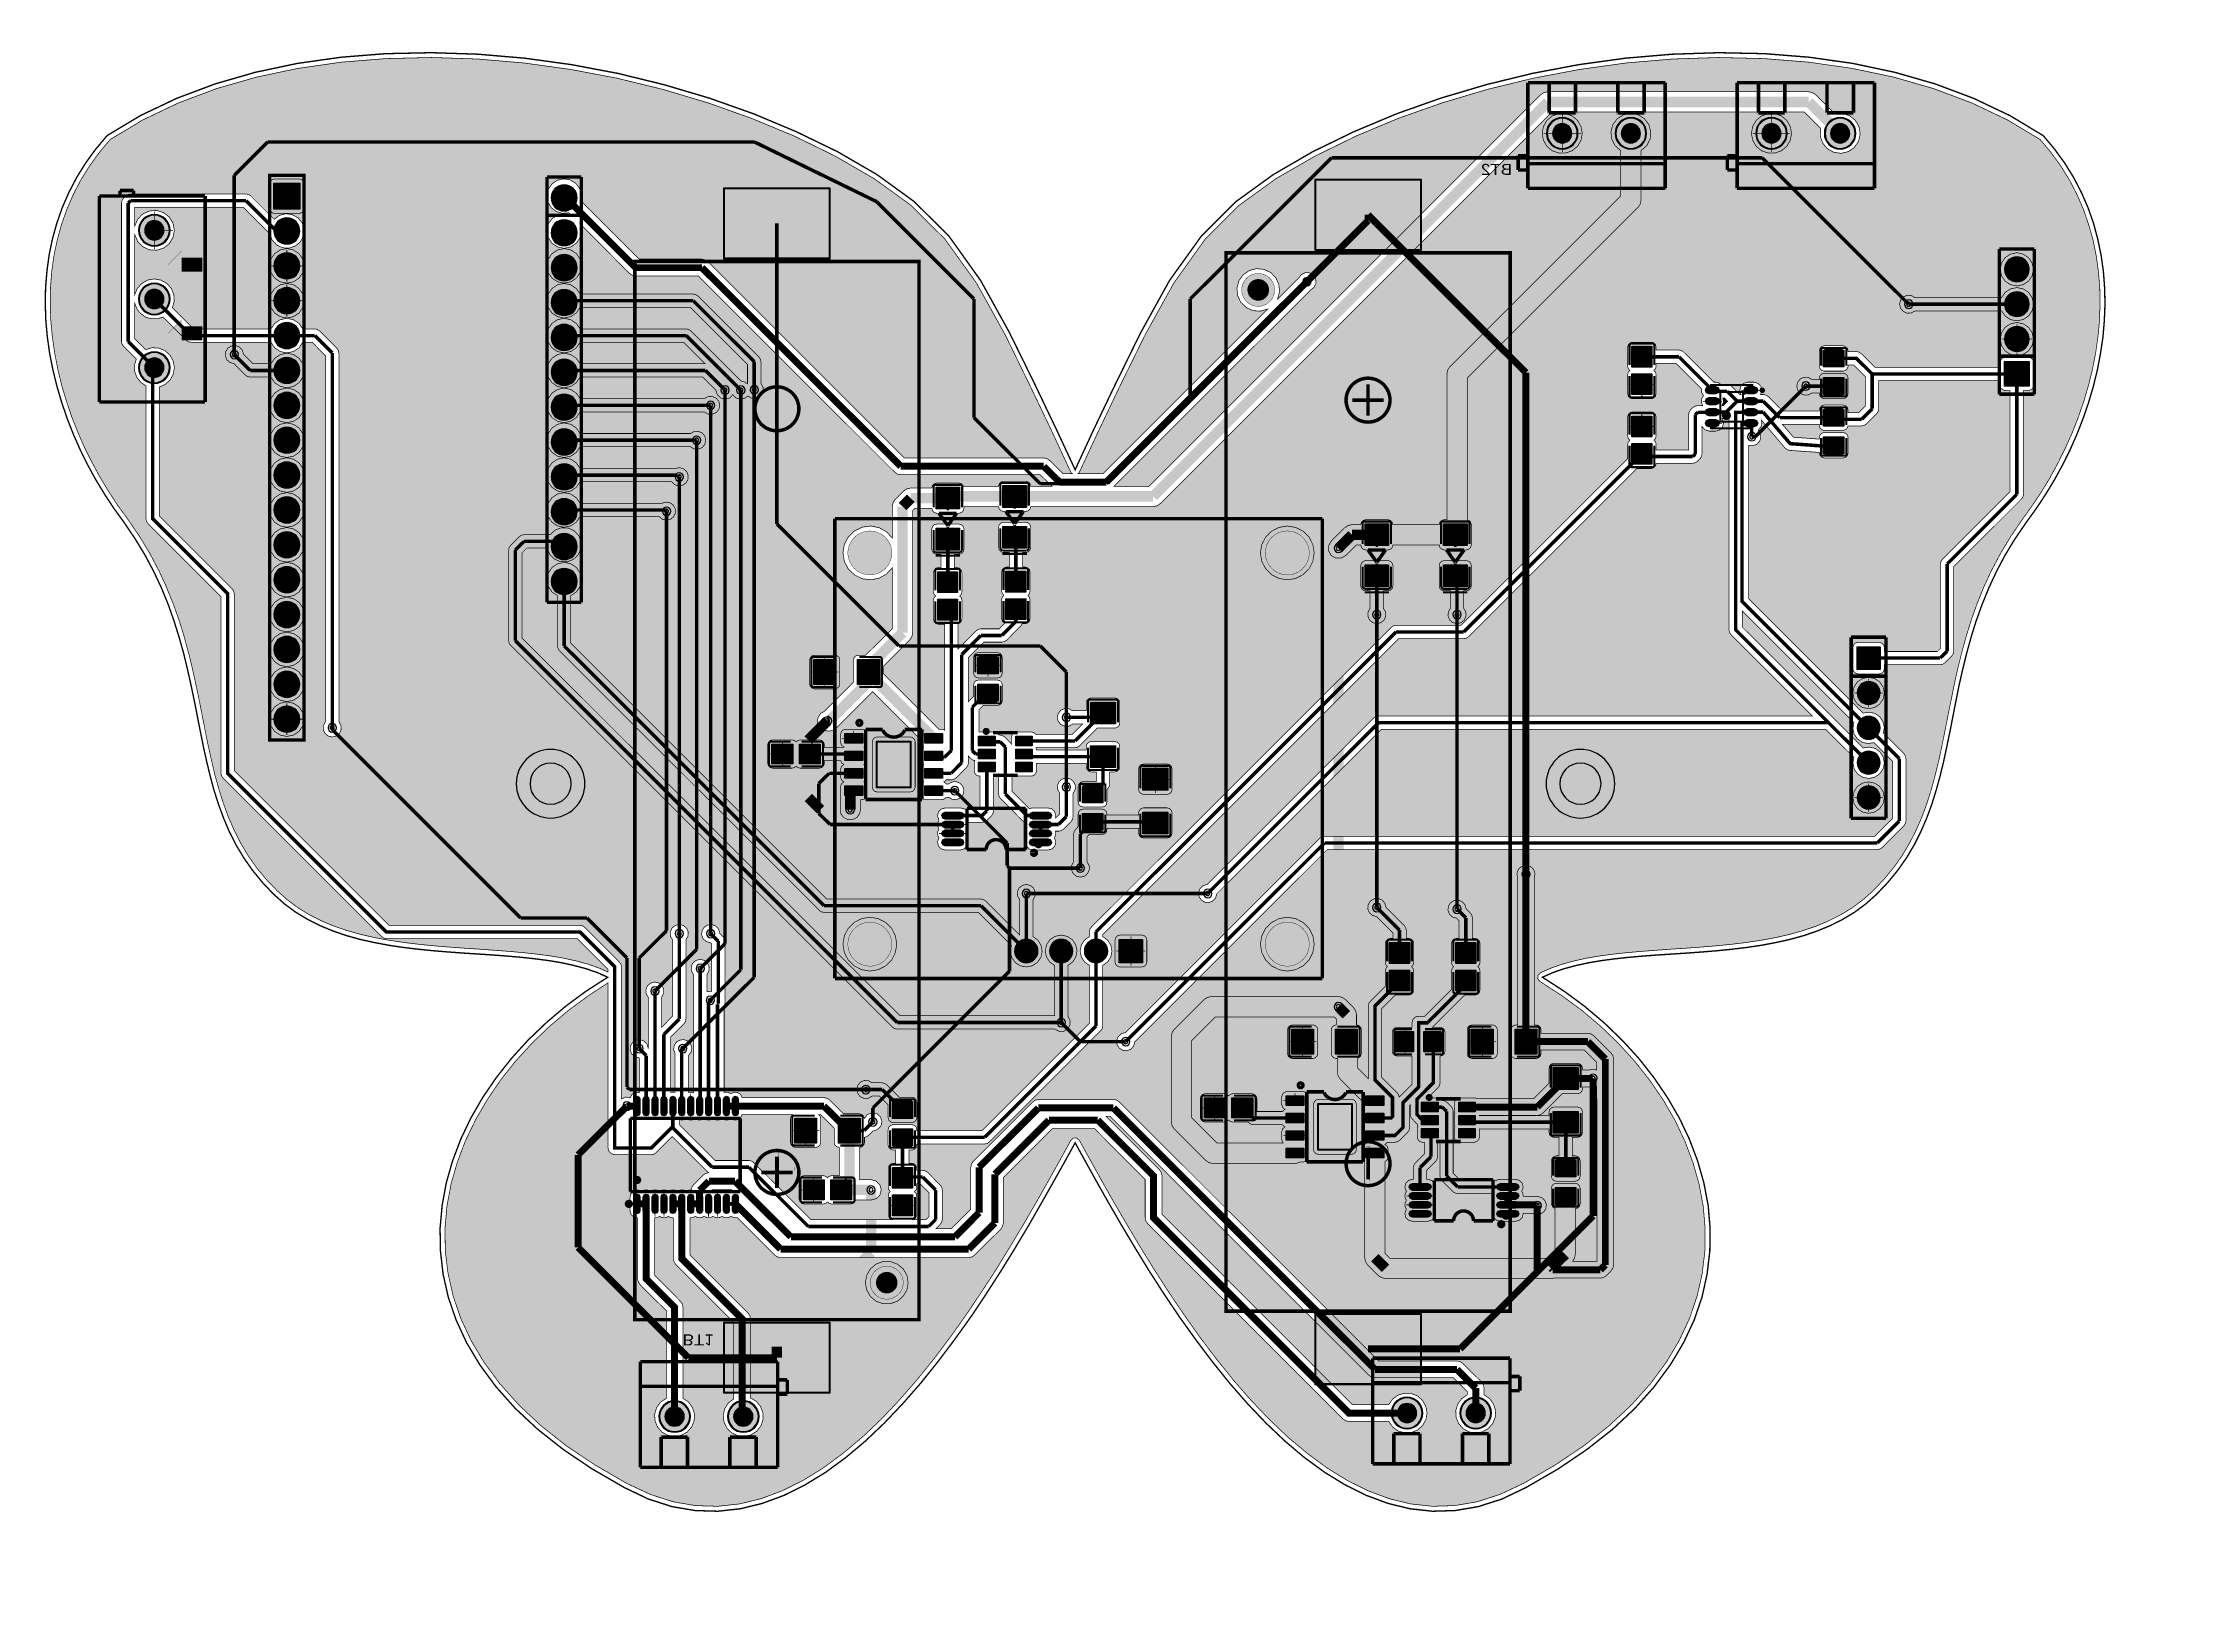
# Model space of a CAD drawing. Header units: millimetres. Extents: x 0 to 156, y -114 to 0.
import ezdxf
from ezdxf.enums import TextEntityAlignment as Align

# ---------------------------------------------------------------- set-up
doc = ezdxf.new("R2010")
doc.units = ezdxf.units.MM
doc.header["$MEASUREMENT"] = 0
for name, color, linetype, true_color in [('Board-Outline-Layer', 7, 'Continuous', 0xff00ff), ('Bottom-Layer', 7, 'Continuous', 0x0000ff), ('Bottom-Paste-Mask-Layer', 7, 'Continuous', 0x800000), ('Bottom-Silkscreen-Layer', 7, 'Continuous', 0x66cc33), ('Bottom-Solder-Mask-Layer', 7, 'Continuous', 0xaa00ff), ('Document-Layer', 7, 'Continuous', 0xffffff), ('Hole-Layer', 7, 'Continuous', 0x222222), ('Multi-Layer', 7, 'Continuous', 0xc0c0c0), ('Top-Layer', 7, 'Continuous', 0xff0000), ('Top-Paste-Mask-Layer', 7, 'Continuous', 0x808080), ('Top-Silkscreen-Layer', 7, 'Continuous', 0xffcc00), ('Top-Solder-Mask-Layer', 7, 'Continuous', 0x800080)]:
    doc.layers.add(name, color=color, linetype=linetype, true_color=true_color)
doc.styles.get("Standard").update_dxf_attribs({"font": 'arial.ttf'})

msp = doc.modelspace()

# ---------------------------------------------------------------- texts
at = {"layer": 'Bottom-Silkscreen-Layer', "text_generation_flag": 2, "width": 1.1}
for s, rotation, p in [('BT2', 360, (107.25, -9.74)), ('BT1', 540, (46.86, -93.73))]:
    msp.add_text(s, height=0.8, rotation=rotation, dxfattribs=at).set_placement(p, align=Align.BOTTOM_LEFT)

# ---------------------------------------------------------------- hatches: boundary and pattern name
at = {"layer": 'Bottom-Layer'}
for points in [[(109.81, -6.48, 1), (112.01, -6.48, 1)], [(114.81, -6.48, 1), (117.01, -6.48, 1)], [(125.05, -6.48, 1), (127.25, -6.48, 1)], [(130.05, -6.48, 1), (132.25, -6.48, 1)], [(17.13, -10.15), (18.93, -10.15), (18.93, -11.95), (17.13, -11.95)], [(37.33, -11.18, 1), (39.13, -11.18, 1)], [(49.91, -15.58), (49.91, -10.5), (57.53, -10.5), (57.53, -15.58)], [(100.58, -9.87), (100.58, -14.95), (92.96, -14.95), (92.96, -9.87)], [(7.28, -13.54, 1), (9.48, -13.54, 1)], [(17.13, -13.59, 1), (18.93, -13.59, 1)], [(37.33, -13.72, 1), (39.13, -13.72, 1)], [(17.13, -16.13, 1), (18.93, -16.13, 1)], [(37.33, -16.26, 1), (39.13, -16.26, 1)], [(143.17, -16.38, 1), (144.87, -16.38, 1)], [(7.28, -18.54, 1), (9.48, -18.54, 1)], [(17.13, -18.67, 1), (18.93, -18.67, 1)], [(37.33, -18.8, 1), (39.13, -18.8, 1)], [(143.17, -18.92, 1), (144.87, -18.92, 1)], [(17.13, -21.21, 1), (18.93, -21.21, 1)], [(37.33, -21.34, 1), (39.13, -21.34, 1)], [(143.17, -21.46, 1), (144.87, -21.46, 1)], [(7.28, -23.54, 1), (9.48, -23.54, 1)], [(17.13, -23.75, 1), (18.93, -23.75, 1)], [(37.33, -23.88, 1), (39.13, -23.88, 1)], [(144.87, -24.85), (143.17, -24.85), (143.17, -23.15), (144.87, -23.15)], [(17.13, -26.29, 1), (18.93, -26.29, 1)], [(37.33, -26.42, 1), (39.13, -26.42, 1)], [(17.13, -28.83, 1), (18.93, -28.83, 1)], [(37.33, -28.96, 1), (39.13, -28.96, 1)], [(17.13, -31.37, 1), (18.93, -31.37, 1)], [(37.33, -31.5, 1), (39.13, -31.5, 1)], [(17.13, -33.91, 1), (18.93, -33.91, 1)], [(37.33, -34.04, 1), (39.13, -34.04, 1)], [(17.13, -36.45, 1), (18.93, -36.45, 1)], [(37.33, -36.58, 1), (39.13, -36.58, 1)], [(17.13, -38.99, 1), (18.93, -38.99, 1)], [(37.33, -39.12, 1), (39.13, -39.12, 1)], [(17.13, -41.53, 1), (18.93, -41.53, 1)], [(17.13, -44.07, 1), (18.93, -44.07, 1)], [(132.44, -43.92), (134.01, -43.92), (134.01, -45.49), (132.44, -45.49)], [(17.13, -46.61, 1), (18.93, -46.61, 1)], [(132.44, -47.24, 1), (134.01, -47.24, 1)], [(17.13, -49.15, 1), (18.93, -49.15, 1)], [(132.44, -49.78, 1), (134.01, -49.78, 1)], [(132.44, -52.32, 1), (134.01, -52.32, 1)], [(132.44, -54.86, 1), (134.01, -54.86, 1)], [(71.08, -66.04, 1), (72.68, -66.04, 1)], [(73.62, -66.04, 1), (75.22, -66.04, 1)], [(76.16, -66.04, 1), (77.76, -66.04, 1)], [(80.3, -65.24), (80.3, -66.84), (78.7, -66.84), (78.7, -65.24)], [(49.91, -98.21), (49.91, -93.13), (57.53, -93.13), (57.53, -98.21)], [(100.58, -92.49), (100.58, -97.57), (92.96, -97.57), (92.96, -92.49)], [(45.17, -99.95, 1), (47.37, -99.95, 1)], [(50.17, -99.95, 1), (52.37, -99.95, 1)], [(98.51, -99.7, 1), (100.71, -99.7, 1)], [(103.51, -99.7, 1), (105.71, -99.7, 1)]]:
    msp.add_hatch(color=256, dxfattribs=at).paths.add_polyline_path(points)
at = {"layer": 'Bottom-Paste-Mask-Layer'}
for points in [[(109.81, -6.48, 1), (112.01, -6.48, 1)], [(114.81, -6.48, 1), (117.01, -6.48, 1)], [(125.05, -6.48, 1), (127.25, -6.48, 1)], [(130.05, -6.48, 1), (132.25, -6.48, 1)], [(17.13, -10.15), (18.93, -10.15), (18.93, -11.95), (17.13, -11.95)], [(37.33, -11.18, 1), (39.13, -11.18, 1)], [(49.91, -15.58), (49.91, -10.5), (57.53, -10.5), (57.53, -15.58)], [(100.58, -9.87), (100.58, -14.95), (92.96, -14.95), (92.96, -9.87)], [(7.28, -13.54, 1), (9.48, -13.54, 1)], [(17.13, -13.59, 1), (18.93, -13.59, 1)], [(37.33, -13.72, 1), (39.13, -13.72, 1)], [(17.13, -16.13, 1), (18.93, -16.13, 1)], [(37.33, -16.26, 1), (39.13, -16.26, 1)], [(143.17, -16.38, 1), (144.87, -16.38, 1)], [(7.28, -18.54, 1), (9.48, -18.54, 1)], [(17.13, -18.67, 1), (18.93, -18.67, 1)], [(37.33, -18.8, 1), (39.13, -18.8, 1)], [(143.17, -18.92, 1), (144.87, -18.92, 1)], [(17.13, -21.21, 1), (18.93, -21.21, 1)], [(37.33, -21.34, 1), (39.13, -21.34, 1)], [(143.17, -21.46, 1), (144.87, -21.46, 1)], [(7.28, -23.54, 1), (9.48, -23.54, 1)], [(17.13, -23.75, 1), (18.93, -23.75, 1)], [(37.33, -23.88, 1), (39.13, -23.88, 1)], [(144.87, -24.85), (143.17, -24.85), (143.17, -23.15), (144.87, -23.15)], [(17.13, -26.29, 1), (18.93, -26.29, 1)], [(37.33, -26.42, 1), (39.13, -26.42, 1)], [(17.13, -28.83, 1), (18.93, -28.83, 1)], [(37.33, -28.96, 1), (39.13, -28.96, 1)], [(17.13, -31.37, 1), (18.93, -31.37, 1)], [(37.33, -31.5, 1), (39.13, -31.5, 1)], [(17.13, -33.91, 1), (18.93, -33.91, 1)], [(37.33, -34.04, 1), (39.13, -34.04, 1)], [(17.13, -36.45, 1), (18.93, -36.45, 1)], [(37.33, -36.58, 1), (39.13, -36.58, 1)], [(17.13, -38.99, 1), (18.93, -38.99, 1)], [(37.33, -39.12, 1), (39.13, -39.12, 1)], [(17.13, -41.53, 1), (18.93, -41.53, 1)], [(17.13, -44.07, 1), (18.93, -44.07, 1)], [(132.44, -43.92), (134.01, -43.92), (134.01, -45.49), (132.44, -45.49)], [(17.13, -46.61, 1), (18.93, -46.61, 1)], [(132.44, -47.24, 1), (134.01, -47.24, 1)], [(17.13, -49.15, 1), (18.93, -49.15, 1)], [(132.44, -49.78, 1), (134.01, -49.78, 1)], [(132.44, -52.32, 1), (134.01, -52.32, 1)], [(132.44, -54.86, 1), (134.01, -54.86, 1)], [(71.08, -66.04, 1), (72.68, -66.04, 1)], [(73.62, -66.04, 1), (75.22, -66.04, 1)], [(76.16, -66.04, 1), (77.76, -66.04, 1)], [(80.3, -65.24), (80.3, -66.84), (78.7, -66.84), (78.7, -65.24)], [(49.91, -98.21), (49.91, -93.13), (57.53, -93.13), (57.53, -98.21)], [(100.58, -92.49), (100.58, -97.57), (92.96, -97.57), (92.96, -92.49)], [(45.17, -99.95, 1), (47.37, -99.95, 1)], [(50.17, -99.95, 1), (52.37, -99.95, 1)], [(98.51, -99.7, 1), (100.71, -99.7, 1)], [(103.51, -99.7, 1), (105.71, -99.7, 1)]]:
    msp.add_hatch(color=256, dxfattribs=at).paths.add_polyline_path(points)
at = {"layer": 'Bottom-Solder-Mask-Layer'}
for points in [[(109.76, -6.48, 1), (112.06, -6.48, 1)], [(114.76, -6.48, 1), (117.06, -6.48, 1)], [(125, -6.48, 1), (127.3, -6.48, 1)], [(130, -6.48, 1), (132.3, -6.48, 1)], [(17.08, -10.1), (18.98, -10.1), (18.98, -12), (17.08, -12)], [(37.28, -11.18, 1), (39.18, -11.18, 1)], [(49.86, -15.63), (49.86, -10.45), (57.58, -10.45), (57.58, -15.63)], [(100.64, -9.82), (100.64, -15), (92.91, -15), (92.91, -9.82)], [(7.23, -13.54, 1), (9.53, -13.54, 1)], [(17.08, -13.59, 1), (18.98, -13.59, 1)], [(37.28, -13.72, 1), (39.18, -13.72, 1)], [(17.08, -16.13, 1), (18.98, -16.13, 1)], [(37.28, -16.26, 1), (39.18, -16.26, 1)], [(143.12, -16.38, 1), (144.92, -16.38, 1)], [(7.23, -18.54, 1), (9.53, -18.54, 1)], [(17.08, -18.67, 1), (18.98, -18.67, 1)], [(37.28, -18.8, 1), (39.18, -18.8, 1)], [(143.12, -18.92, 1), (144.92, -18.92, 1)], [(17.08, -21.21, 1), (18.98, -21.21, 1)], [(37.28, -21.34, 1), (39.18, -21.34, 1)], [(143.12, -21.46, 1), (144.92, -21.46, 1)], [(7.23, -23.54, 1), (9.53, -23.54, 1)], [(17.08, -23.75, 1), (18.98, -23.75, 1)], [(37.28, -23.88, 1), (39.18, -23.88, 1)], [(144.92, -24.9), (143.12, -24.9), (143.12, -23.1), (144.92, -23.1)], [(17.08, -26.29, 1), (18.98, -26.29, 1)], [(37.28, -26.42, 1), (39.18, -26.42, 1)], [(17.08, -28.83, 1), (18.98, -28.83, 1)], [(37.28, -28.96, 1), (39.18, -28.96, 1)], [(17.08, -31.37, 1), (18.98, -31.37, 1)], [(37.28, -31.5, 1), (39.18, -31.5, 1)], [(17.08, -33.91, 1), (18.98, -33.91, 1)], [(37.28, -34.04, 1), (39.18, -34.04, 1)], [(17.08, -36.45, 1), (18.98, -36.45, 1)], [(37.28, -36.58, 1), (39.18, -36.58, 1)], [(17.08, -38.99, 1), (18.98, -38.99, 1)], [(37.28, -39.12, 1), (39.18, -39.12, 1)], [(17.08, -41.53, 1), (18.98, -41.53, 1)], [(17.08, -44.07, 1), (18.98, -44.07, 1)], [(132.39, -43.87), (134.06, -43.87), (134.06, -45.54), (132.39, -45.54)], [(17.08, -46.61, 1), (18.98, -46.61, 1)], [(132.39, -47.24, 1), (134.06, -47.24, 1)], [(17.08, -49.15, 1), (18.98, -49.15, 1)], [(132.39, -49.78, 1), (134.06, -49.78, 1)], [(132.39, -52.32, 1), (134.06, -52.32, 1)], [(132.39, -54.86, 1), (134.06, -54.86, 1)], [(71.03, -66.04, 1), (72.73, -66.04, 1)], [(73.57, -66.04, 1), (75.27, -66.04, 1)], [(76.11, -66.04, 1), (77.81, -66.04, 1)], [(80.35, -65.19), (80.35, -66.89), (78.65, -66.89), (78.65, -65.19)], [(49.86, -98.26), (49.86, -93.08), (57.58, -93.08), (57.58, -98.26)], [(100.64, -92.44), (100.64, -97.63), (92.91, -97.63), (92.91, -92.44)], [(45.12, -99.95, 1), (47.42, -99.95, 1)], [(50.12, -99.95, 1), (52.42, -99.95, 1)], [(98.46, -99.7, 1), (100.76, -99.7, 1)], [(103.46, -99.7, 1), (105.76, -99.7, 1)]]:
    msp.add_hatch(color=256, dxfattribs=at).paths.add_polyline_path(points)
at = {"layer": 'Document-Layer'}
for points in [[(112.01, -2.78), (112.01, -4.98), (111.97, -5.07), (111.88, -5.1), (109.96, -5.1), (109.87, -5.07), (109.83, -4.98), (109.83, -2.78), (109.9, -2.67), (110.02, -2.67), (110.09, -2.78), (110.09, -4.85), (111.75, -4.85), (111.75, -2.78), (111.82, -2.67), (111.94, -2.67)], [(112.01, -2.78), (112.01, -4.98), (111.97, -5.07), (111.88, -5.1), (109.96, -5.1), (109.87, -5.07), (109.83, -4.98), (109.83, -2.78), (109.9, -2.67), (110.02, -2.67), (110.09, -2.78), (110.09, -4.85), (111.75, -4.85), (111.75, -2.78), (111.82, -2.67), (111.94, -2.67)], [(117.01, -2.78), (117.01, -4.98), (116.97, -5.07), (116.88, -5.1), (114.96, -5.1), (114.87, -5.07), (114.83, -4.98), (114.83, -2.78), (114.9, -2.67), (115.02, -2.67), (115.09, -2.78), (115.09, -4.85), (116.75, -4.85), (116.75, -2.78), (116.82, -2.67), (116.94, -2.67)], [(117.01, -2.78), (117.01, -4.98), (116.97, -5.07), (116.88, -5.1), (114.96, -5.1), (114.87, -5.07), (114.83, -4.98), (114.83, -2.78), (114.9, -2.67), (115.02, -2.67), (115.09, -2.78), (115.09, -4.85), (116.75, -4.85), (116.75, -2.78), (116.82, -2.67), (116.94, -2.67)], [(127.25, -2.78), (127.25, -4.98), (127.21, -5.07), (127.12, -5.1), (125.2, -5.1), (125.11, -5.07), (125.07, -4.98), (125.07, -2.78), (125.14, -2.67), (125.26, -2.67), (125.33, -2.78), (125.33, -4.85), (126.99, -4.85), (126.99, -2.78), (127.06, -2.67), (127.18, -2.67)], [(127.25, -2.78), (127.25, -4.98), (127.21, -5.07), (127.12, -5.1), (125.2, -5.1), (125.11, -5.07), (125.07, -4.98), (125.07, -2.78), (125.14, -2.67), (125.26, -2.67), (125.33, -2.78), (125.33, -4.85), (126.99, -4.85), (126.99, -2.78), (127.06, -2.67), (127.18, -2.67)], [(132.25, -2.78), (132.25, -4.98), (132.21, -5.07), (132.12, -5.1), (130.2, -5.1), (130.11, -5.07), (130.07, -4.98), (130.07, -2.78), (130.14, -2.67), (130.26, -2.67), (130.33, -2.78), (130.33, -4.85), (131.99, -4.85), (131.99, -2.78), (132.06, -2.67), (132.18, -2.67)], [(132.25, -2.78), (132.25, -4.98), (132.21, -5.07), (132.12, -5.1), (130.2, -5.1), (130.11, -5.07), (130.07, -4.98), (130.07, -2.78), (130.14, -2.67), (130.26, -2.67), (130.33, -2.78), (130.33, -4.85), (131.99, -4.85), (131.99, -2.78), (132.06, -2.67), (132.18, -2.67)], [(9.38, -16.04), (10.38, -15.04), (10.38, -17.04)], [(9.38, -16.04), (10.38, -15.04), (10.38, -17.04)], [(10.38, -16.54), (10.38, -15.54), (11.88, -15.54), (11.88, -16.54)], [(10.38, -16.54), (10.38, -15.54), (11.88, -15.54), (11.88, -16.54)], [(9.38, -21.04), (10.38, -20.04), (10.38, -22.04)], [(9.38, -21.04), (10.38, -20.04), (10.38, -22.04)], [(10.38, -21.54), (10.38, -20.54), (11.88, -20.54), (11.88, -21.54)], [(10.38, -21.54), (10.38, -20.54), (11.88, -20.54), (11.88, -21.54)], [(53.85, -27.8), (53.59, -27.8), (53.59, -25.26), (53.85, -25.26)], [(53.85, -27.8), (53.59, -27.8), (53.59, -25.26), (53.85, -25.26)], [(95.51, -26.29), (95.51, -26.04), (98.05, -26.04), (98.05, -26.29)], [(95.51, -26.29), (95.51, -26.04), (98.05, -26.04), (98.05, -26.29)], [(96.64, -24.89), (96.89, -24.89), (96.89, -27.43), (96.64, -27.43)], [(96.64, -24.89), (96.89, -24.89), (96.89, -27.43), (96.64, -27.43)], [(124.14, -25.37), (124.14, -27.53), (122.36, -27.53), (122.36, -25.24), (124.14, -25.24), (124.01, -25.37), (122.49, -25.37), (122.49, -27.4), (124.01, -27.4), (124.01, -25.5)], [(124.14, -25.37), (124.14, -27.53), (122.36, -27.53), (122.36, -25.24), (124.14, -25.24), (124.01, -25.37), (122.49, -25.37), (122.49, -27.4), (124.01, -27.4), (124.01, -25.5)], [(124.52, -24.96), (124.57, -24.96), (124.57, -25.41), (124.52, -25.41), (124.47, -25.41), (124.47, -25.11), (124.42, -25.11), (124.42, -25.01), (124.47, -24.96)], [(124.52, -24.96), (124.57, -24.96), (124.57, -25.41), (124.52, -25.41), (124.47, -25.41), (124.47, -25.11), (124.42, -25.11), (124.42, -25.01), (124.47, -24.96)], [(66.77, -33.49), (66.77, -33.67), (65.57, -33.67), (65.57, -33.49)], [(66.77, -33.49), (66.77, -33.67), (65.57, -33.67), (65.57, -33.49)], [(66.26, -33.22), (66.26, -33.94), (66.08, -33.94), (66.08, -33.22)], [(66.26, -33.22), (66.26, -33.94), (66.08, -33.94), (66.08, -33.22)], [(71.63, -33.36), (71.63, -33.54), (70.43, -33.54), (70.43, -33.36)], [(71.63, -33.36), (71.63, -33.54), (70.43, -33.54), (70.43, -33.36)], [(71.12, -33.09), (71.12, -33.81), (70.94, -33.81), (70.94, -33.09)], [(71.12, -33.09), (71.12, -33.81), (70.94, -33.81), (70.94, -33.09)], [(66.26, -35.86), (66.08, -35.86), (66.08, -35.14), (66.26, -35.14)], [(66.26, -35.86), (66.08, -35.86), (66.08, -35.14), (66.26, -35.14)], [(71.12, -35.73), (70.94, -35.73), (70.94, -35.01), (71.12, -35.01)], [(71.12, -35.73), (70.94, -35.73), (70.94, -35.01), (71.12, -35.01)], [(98.01, -36.16), (98.01, -36.34), (96.81, -36.34), (96.81, -36.16)], [(98.01, -36.16), (98.01, -36.34), (96.81, -36.34), (96.81, -36.16)], [(97.5, -35.89), (97.5, -36.61), (97.32, -36.61), (97.32, -35.89)], [(97.5, -35.89), (97.5, -36.61), (97.32, -36.61), (97.32, -35.89)], [(103.72, -36.16), (103.72, -36.34), (102.52, -36.34), (102.52, -36.16)], [(103.72, -36.16), (103.72, -36.34), (102.52, -36.34), (102.52, -36.16)], [(103.21, -35.89), (103.21, -36.61), (103.03, -36.61), (103.03, -35.89)], [(103.21, -35.89), (103.21, -36.61), (103.03, -36.61), (103.03, -35.89)], [(97.5, -38.53), (97.32, -38.53), (97.32, -37.81), (97.5, -37.81)], [(97.5, -38.53), (97.32, -38.53), (97.32, -37.81), (97.5, -37.81)], [(103.21, -38.53), (103.03, -38.53), (103.03, -37.81), (103.21, -37.81)], [(103.21, -38.53), (103.03, -38.53), (103.03, -37.81), (103.21, -37.81)], [(53.86, -83.19), (53.6, -83.19), (53.6, -80.65), (53.86, -80.65)], [(53.86, -83.19), (53.6, -83.19), (53.6, -80.65), (53.86, -80.65)], [(96.65, -80.28), (96.9, -80.28), (96.9, -82.82), (96.65, -82.82)], [(96.65, -80.28), (96.9, -80.28), (96.9, -82.82), (96.65, -82.82)], [(54.98, -81.78), (54.98, -82.04), (52.44, -82.04), (52.44, -81.78)], [(54.98, -81.78), (54.98, -82.04), (52.44, -82.04), (52.44, -81.78)], [(45.17, -103.65), (45.17, -101.45), (45.21, -101.36), (45.3, -101.32), (47.22, -101.32), (47.31, -101.36), (47.35, -101.45), (47.35, -103.65), (47.28, -103.76), (47.16, -103.76), (47.09, -103.65), (47.09, -101.58), (45.43, -101.58), (45.43, -103.65), (45.36, -103.76), (45.24, -103.76)], [(45.17, -103.65), (45.17, -101.45), (45.21, -101.36), (45.3, -101.32), (47.22, -101.32), (47.31, -101.36), (47.35, -101.45), (47.35, -103.65), (47.28, -103.76), (47.16, -103.76), (47.09, -103.65), (47.09, -101.58), (45.43, -101.58), (45.43, -103.65), (45.36, -103.76), (45.24, -103.76)], [(50.17, -103.65), (50.17, -101.45), (50.21, -101.36), (50.3, -101.32), (52.22, -101.32), (52.31, -101.36), (52.35, -101.45), (52.35, -103.65), (52.28, -103.76), (52.16, -103.76), (52.09, -103.65), (52.09, -101.58), (50.43, -101.58), (50.43, -103.65), (50.36, -103.76), (50.24, -103.76)], [(50.17, -103.65), (50.17, -101.45), (50.21, -101.36), (50.3, -101.32), (52.22, -101.32), (52.31, -101.36), (52.35, -101.45), (52.35, -103.65), (52.28, -103.76), (52.16, -103.76), (52.09, -103.65), (52.09, -101.58), (50.43, -101.58), (50.43, -103.65), (50.36, -103.76), (50.24, -103.76)], [(98.51, -103.4), (98.51, -101.2), (98.55, -101.11), (98.64, -101.07), (100.56, -101.07), (100.65, -101.11), (100.69, -101.2), (100.69, -103.4), (100.62, -103.51), (100.5, -103.51), (100.43, -103.4), (100.43, -101.32), (98.77, -101.32), (98.77, -103.4), (98.7, -103.51), (98.58, -103.51)], [(98.51, -103.4), (98.51, -101.2), (98.55, -101.11), (98.64, -101.07), (100.56, -101.07), (100.65, -101.11), (100.69, -101.2), (100.69, -103.4), (100.62, -103.51), (100.5, -103.51), (100.43, -103.4), (100.43, -101.32), (98.77, -101.32), (98.77, -103.4), (98.7, -103.51), (98.58, -103.51)], [(103.51, -103.4), (103.51, -101.2), (103.55, -101.11), (103.64, -101.07), (105.56, -101.07), (105.65, -101.11), (105.69, -101.2), (105.69, -103.4), (105.62, -103.51), (105.5, -103.51), (105.43, -103.4), (105.43, -101.32), (103.77, -101.32), (103.77, -103.4), (103.7, -103.51), (103.58, -103.51)], [(103.51, -103.4), (103.51, -101.2), (103.55, -101.11), (103.64, -101.07), (105.56, -101.07), (105.65, -101.11), (105.69, -101.2), (105.69, -103.4), (105.62, -103.51), (105.5, -103.51), (105.43, -103.4), (105.43, -101.32), (103.77, -101.32), (103.77, -103.4), (103.7, -103.51), (103.58, -103.51)]]:
    msp.add_hatch(color=256, dxfattribs=at).paths.add_polyline_path(points)
at = {"layer": 'Hole-Layer'}
for points in [[(110.21, -6.48, 1), (111.61, -6.48, 1)], [(115.21, -6.48, 1), (116.61, -6.48, 1)], [(125.45, -6.48, 1), (126.85, -6.48, 1)], [(130.45, -6.48, 1), (131.85, -6.48, 1)], [(17.48, -11.05, 1), (18.58, -11.05, 1)], [(37.7, -11.18, 1), (38.75, -11.18, 1)], [(7.68, -13.54, 1), (9.08, -13.54, 1)], [(17.48, -13.59, 1), (18.58, -13.59, 1)], [(37.7, -13.72, 1), (38.75, -13.72, 1)], [(17.48, -16.13, 1), (18.58, -16.13, 1)], [(37.7, -16.26, 1), (38.75, -16.26, 1)], [(143.47, -16.38, 1), (144.57, -16.38, 1)], [(7.68, -18.54, 1), (9.08, -18.54, 1)], [(17.48, -18.67, 1), (18.58, -18.67, 1)], [(37.7, -18.8, 1), (38.75, -18.8, 1)], [(143.47, -18.92, 1), (144.57, -18.92, 1)], [(17.48, -21.21, 1), (18.58, -21.21, 1)], [(37.7, -21.34, 1), (38.75, -21.34, 1)], [(143.47, -21.46, 1), (144.57, -21.46, 1)], [(7.68, -23.54, 1), (9.08, -23.54, 1)], [(17.48, -23.75, 1), (18.58, -23.75, 1)], [(37.7, -23.88, 1), (38.75, -23.88, 1)], [(143.47, -24, 1), (144.57, -24, 1)], [(17.48, -26.29, 1), (18.58, -26.29, 1)], [(37.7, -26.42, 1), (38.75, -26.42, 1)], [(17.48, -28.83, 1), (18.58, -28.83, 1)], [(37.7, -28.96, 1), (38.75, -28.96, 1)], [(17.48, -31.37, 1), (18.58, -31.37, 1)], [(37.7, -31.5, 1), (38.75, -31.5, 1)], [(17.48, -33.91, 1), (18.58, -33.91, 1)], [(37.7, -34.04, 1), (38.75, -34.04, 1)], [(17.48, -36.45, 1), (18.58, -36.45, 1)], [(37.7, -36.58, 1), (38.75, -36.58, 1)], [(17.48, -38.99, 1), (18.58, -38.99, 1)], [(37.7, -39.12, 1), (38.75, -39.12, 1)], [(17.48, -41.53, 1), (18.58, -41.53, 1)], [(17.48, -44.07, 1), (18.58, -44.07, 1)], [(132.71, -44.7, 1), (133.73, -44.7, 1)], [(17.48, -46.61, 1), (18.58, -46.61, 1)], [(132.71, -47.24, 1), (133.73, -47.24, 1)], [(17.48, -49.15, 1), (18.58, -49.15, 1)], [(132.71, -49.78, 1), (133.73, -49.78, 1)], [(132.71, -52.32, 1), (133.73, -52.32, 1)], [(132.71, -54.86, 1), (133.73, -54.86, 1)], [(71.38, -66.04, 1), (72.38, -66.04, 1)], [(73.92, -66.04, 1), (74.92, -66.04, 1)], [(76.46, -66.04, 1), (77.46, -66.04, 1)], [(79, -66.04, 1), (80, -66.04, 1)], [(45.57, -99.95, 1), (46.97, -99.95, 1)], [(50.57, -99.95, 1), (51.97, -99.95, 1)], [(98.91, -99.7, 1), (100.31, -99.7, 1)], [(103.91, -99.7, 1), (105.31, -99.7, 1)]]:
    msp.add_hatch(color=256, dxfattribs=at).paths.add_polyline_path(points)
at = {"layer": 'Multi-Layer'}
for points in [[(109.81, -6.48, 1), (112.01, -6.48, 1)], [(109.81, -6.48, 1), (112.01, -6.48, 1)], [(109.81, -6.48, 1), (112.01, -6.48, 1)], [(114.81, -6.48, 1), (117.01, -6.48, 1)], [(114.81, -6.48, 1), (117.01, -6.48, 1)], [(114.81, -6.48, 1), (117.01, -6.48, 1)], [(125.05, -6.48, 1), (127.25, -6.48, 1)], [(125.05, -6.48, 1), (127.25, -6.48, 1)], [(125.05, -6.48, 1), (127.25, -6.48, 1)], [(130.05, -6.48, 1), (132.25, -6.48, 1)], [(130.05, -6.48, 1), (132.25, -6.48, 1)], [(130.05, -6.48, 1), (132.25, -6.48, 1)], [(17.13, -10.15), (18.93, -10.15), (18.93, -11.95), (17.13, -11.95)], [(17.13, -10.15), (18.93, -10.15), (18.93, -11.95), (17.13, -11.95)], [(17.13, -10.15), (18.93, -10.15), (18.93, -11.95), (17.13, -11.95)], [(37.33, -11.18, 1), (39.13, -11.18, 1)], [(37.33, -11.18, 1), (39.13, -11.18, 1)], [(37.33, -11.18, 1), (39.13, -11.18, 1)], [(7.28, -13.54, 1), (9.48, -13.54, 1)], [(7.28, -13.54, 1), (9.48, -13.54, 1)], [(7.28, -13.54, 1), (9.48, -13.54, 1)], [(17.13, -13.59, 1), (18.93, -13.59, 1)], [(17.13, -13.59, 1), (18.93, -13.59, 1)], [(17.13, -13.59, 1), (18.93, -13.59, 1)], [(37.33, -13.72, 1), (39.13, -13.72, 1)], [(37.33, -13.72, 1), (39.13, -13.72, 1)], [(37.33, -13.72, 1), (39.13, -13.72, 1)], [(17.13, -16.13, 1), (18.93, -16.13, 1)], [(17.13, -16.13, 1), (18.93, -16.13, 1)], [(17.13, -16.13, 1), (18.93, -16.13, 1)], [(37.33, -16.26, 1), (39.13, -16.26, 1)], [(37.33, -16.26, 1), (39.13, -16.26, 1)], [(37.33, -16.26, 1), (39.13, -16.26, 1)], [(143.17, -16.38, 1), (144.87, -16.38, 1)], [(143.17, -16.38, 1), (144.87, -16.38, 1)], [(143.17, -16.38, 1), (144.87, -16.38, 1)], [(87.57, -17.88, 1), (89.97, -17.88, 1)], [(87.57, -17.88, 1), (89.97, -17.88, 1)], [(7.28, -18.54, 1), (9.48, -18.54, 1)], [(7.28, -18.54, 1), (9.48, -18.54, 1)], [(7.28, -18.54, 1), (9.48, -18.54, 1)], [(17.13, -18.67, 1), (18.93, -18.67, 1)], [(17.13, -18.67, 1), (18.93, -18.67, 1)], [(17.13, -18.67, 1), (18.93, -18.67, 1)], [(37.33, -18.8, 1), (39.13, -18.8, 1)], [(37.33, -18.8, 1), (39.13, -18.8, 1)], [(37.33, -18.8, 1), (39.13, -18.8, 1)], [(143.17, -18.92, 1), (144.87, -18.92, 1)], [(143.17, -18.92, 1), (144.87, -18.92, 1)], [(143.17, -18.92, 1), (144.87, -18.92, 1)], [(17.13, -21.21, 1), (18.93, -21.21, 1)], [(17.13, -21.21, 1), (18.93, -21.21, 1)], [(17.13, -21.21, 1), (18.93, -21.21, 1)], [(37.33, -21.34, 1), (39.13, -21.34, 1)], [(37.33, -21.34, 1), (39.13, -21.34, 1)], [(37.33, -21.34, 1), (39.13, -21.34, 1)], [(143.17, -21.46, 1), (144.87, -21.46, 1)], [(143.17, -21.46, 1), (144.87, -21.46, 1)], [(143.17, -21.46, 1), (144.87, -21.46, 1)], [(7.28, -23.54, 1), (9.48, -23.54, 1)], [(7.28, -23.54, 1), (9.48, -23.54, 1)], [(7.28, -23.54, 1), (9.48, -23.54, 1)], [(17.13, -23.75, 1), (18.93, -23.75, 1)], [(17.13, -23.75, 1), (18.93, -23.75, 1)], [(17.13, -23.75, 1), (18.93, -23.75, 1)], [(37.33, -23.88, 1), (39.13, -23.88, 1)], [(37.33, -23.88, 1), (39.13, -23.88, 1)], [(37.33, -23.88, 1), (39.13, -23.88, 1)], [(144.87, -24.85), (143.17, -24.85), (143.17, -23.15), (144.87, -23.15)], [(144.87, -24.85), (143.17, -24.85), (143.17, -23.15), (144.87, -23.15)], [(144.87, -24.85), (143.17, -24.85), (143.17, -23.15), (144.87, -23.15)], [(17.13, -26.29, 1), (18.93, -26.29, 1)], [(17.13, -26.29, 1), (18.93, -26.29, 1)], [(17.13, -26.29, 1), (18.93, -26.29, 1)], [(37.33, -26.42, 1), (39.13, -26.42, 1)], [(37.33, -26.42, 1), (39.13, -26.42, 1)], [(37.33, -26.42, 1), (39.13, -26.42, 1)], [(17.13, -28.83, 1), (18.93, -28.83, 1)], [(17.13, -28.83, 1), (18.93, -28.83, 1)], [(17.13, -28.83, 1), (18.93, -28.83, 1)], [(37.33, -28.96, 1), (39.13, -28.96, 1)], [(37.33, -28.96, 1), (39.13, -28.96, 1)], [(37.33, -28.96, 1), (39.13, -28.96, 1)], [(17.13, -31.37, 1), (18.93, -31.37, 1)], [(17.13, -31.37, 1), (18.93, -31.37, 1)], [(17.13, -31.37, 1), (18.93, -31.37, 1)], [(37.33, -31.5, 1), (39.13, -31.5, 1)], [(37.33, -31.5, 1), (39.13, -31.5, 1)], [(37.33, -31.5, 1), (39.13, -31.5, 1)], [(17.13, -33.91, 1), (18.93, -33.91, 1)], [(17.13, -33.91, 1), (18.93, -33.91, 1)], [(17.13, -33.91, 1), (18.93, -33.91, 1)], [(37.33, -34.04, 1), (39.13, -34.04, 1)], [(37.33, -34.04, 1), (39.13, -34.04, 1)], [(37.33, -34.04, 1), (39.13, -34.04, 1)], [(17.13, -36.45, 1), (18.93, -36.45, 1)], [(17.13, -36.45, 1), (18.93, -36.45, 1)], [(17.13, -36.45, 1), (18.93, -36.45, 1)], [(37.33, -36.58, 1), (39.13, -36.58, 1)], [(37.33, -36.58, 1), (39.13, -36.58, 1)], [(37.33, -36.58, 1), (39.13, -36.58, 1)], [(58.89, -37.04, 1), (62.09, -37.04, 1)], [(58.89, -37.04, 1), (62.09, -37.04, 1)], [(89.29, -37.04, 1), (92.49, -37.04, 1)], [(89.29, -37.04, 1), (92.49, -37.04, 1)], [(17.13, -38.99, 1), (18.93, -38.99, 1)], [(17.13, -38.99, 1), (18.93, -38.99, 1)], [(17.13, -38.99, 1), (18.93, -38.99, 1)], [(37.33, -39.12, 1), (39.13, -39.12, 1)], [(37.33, -39.12, 1), (39.13, -39.12, 1)], [(37.33, -39.12, 1), (39.13, -39.12, 1)], [(17.13, -41.53, 1), (18.93, -41.53, 1)], [(17.13, -41.53, 1), (18.93, -41.53, 1)], [(17.13, -41.53, 1), (18.93, -41.53, 1)], [(17.13, -44.07, 1), (18.93, -44.07, 1)], [(17.13, -44.07, 1), (18.93, -44.07, 1)], [(17.13, -44.07, 1), (18.93, -44.07, 1)], [(132.44, -43.92), (134.01, -43.92), (134.01, -45.49), (132.44, -45.49)], [(132.44, -43.92), (134.01, -43.92), (134.01, -45.49), (132.44, -45.49)], [(132.44, -43.92), (134.01, -43.92), (134.01, -45.49), (132.44, -45.49)], [(17.13, -46.61, 1), (18.93, -46.61, 1)], [(17.13, -46.61, 1), (18.93, -46.61, 1)], [(17.13, -46.61, 1), (18.93, -46.61, 1)], [(132.44, -47.24, 1), (134.01, -47.24, 1)], [(132.44, -47.24, 1), (134.01, -47.24, 1)], [(132.44, -47.24, 1), (134.01, -47.24, 1)], [(17.13, -49.15, 1), (18.93, -49.15, 1)], [(17.13, -49.15, 1), (18.93, -49.15, 1)], [(17.13, -49.15, 1), (18.93, -49.15, 1)], [(132.44, -49.78, 1), (134.01, -49.78, 1)], [(132.44, -49.78, 1), (134.01, -49.78, 1)], [(132.44, -49.78, 1), (134.01, -49.78, 1)], [(132.44, -52.32, 1), (134.01, -52.32, 1)], [(132.44, -52.32, 1), (134.01, -52.32, 1)], [(132.44, -52.32, 1), (134.01, -52.32, 1)], [(132.44, -54.86, 1), (134.01, -54.86, 1)], [(132.44, -54.86, 1), (134.01, -54.86, 1)], [(132.44, -54.86, 1), (134.01, -54.86, 1)], [(58.89, -65.54, 1), (62.09, -65.54, 1)], [(58.89, -65.54, 1), (62.09, -65.54, 1)], [(71.08, -66.04, 1), (72.68, -66.04, 1)], [(71.08, -66.04, 1), (72.68, -66.04, 1)], [(71.08, -66.04, 1), (72.68, -66.04, 1)], [(73.62, -66.04, 1), (75.22, -66.04, 1)], [(73.62, -66.04, 1), (75.22, -66.04, 1)], [(73.62, -66.04, 1), (75.22, -66.04, 1)], [(76.16, -66.04, 1), (77.76, -66.04, 1)], [(76.16, -66.04, 1), (77.76, -66.04, 1)], [(76.16, -66.04, 1), (77.76, -66.04, 1)], [(80.3, -65.24), (80.3, -66.84), (78.7, -66.84), (78.7, -65.24)], [(80.3, -65.24), (80.3, -66.84), (78.7, -66.84), (78.7, -65.24)], [(80.3, -65.24), (80.3, -66.84), (78.7, -66.84), (78.7, -65.24)], [(89.29, -65.54, 1), (92.49, -65.54, 1)], [(89.29, -65.54, 1), (92.49, -65.54, 1)], [(60.52, -90.2, 1), (62.92, -90.2, 1)], [(60.52, -90.2, 1), (62.92, -90.2, 1)], [(45.17, -99.95, 1), (47.37, -99.95, 1)], [(45.17, -99.95, 1), (47.37, -99.95, 1)], [(45.17, -99.95, 1), (47.37, -99.95, 1)], [(50.17, -99.95, 1), (52.37, -99.95, 1)], [(50.17, -99.95, 1), (52.37, -99.95, 1)], [(50.17, -99.95, 1), (52.37, -99.95, 1)], [(98.51, -99.7, 1), (100.71, -99.7, 1)], [(98.51, -99.7, 1), (100.71, -99.7, 1)], [(98.51, -99.7, 1), (100.71, -99.7, 1)], [(103.51, -99.7, 1), (105.71, -99.7, 1)], [(103.51, -99.7, 1), (105.71, -99.7, 1)], [(103.51, -99.7, 1), (105.71, -99.7, 1)]]:
    msp.add_hatch(color=256, dxfattribs=at).paths.add_polyline_path(points)
at = {"layer": 'Top-Layer'}
for points in [[(40.04, -69.26), (41.42, -68.36), (41.42, -80.39), (41.49, -80.63), (41.67, -80.81), (41.91, -80.88), (44.58, -80.88), (44.76, -80.84), (44.92, -80.73), (46.1, -79.55), (48.68, -82.13), (48.71, -82.16), (48.75, -82.19), (48.53, -82.24), (48.34, -82.37), (47.66, -83.05), (47.53, -83.23), (47.48, -83.44), (47.29, -83.46), (47.12, -83.56), (46.91, -83.45), (46.68, -83.45), (46.47, -83.56), (46.26, -83.45), (46.03, -83.45), (45.82, -83.56), (45.61, -83.45), (45.38, -83.45), (45.17, -83.56), (44.96, -83.45), (44.73, -83.45), (44.52, -83.56), (44.31, -83.45), (44.08, -83.45), (43.87, -83.56), (43.6, -83.44), (43.32, -83.49), (43.11, -83.68), (43.03, -83.95), (43.03, -84.13), (42.94, -84.34), (42.94, -84.58), (43.03, -84.8), (43.03, -84.97), (43.11, -85.24), (43.31, -85.43), (43.58, -85.48), (43.58, -89.92), (43.63, -90.15), (43.76, -90.35), (45.66, -92.24), (45.66, -98.63), (45.25, -98.9), (44.96, -99.3), (44.82, -99.77), (44.84, -100.26), (45.03, -100.72), (45.35, -101.09), (45.78, -101.32), (46.27, -101.41), (46.75, -101.32), (47.18, -101.09), (47.51, -100.72), (47.69, -100.26), (47.72, -99.77), (47.57, -99.3), (47.29, -98.9), (46.88, -98.63), (46.88, -91.99), (46.83, -91.75), (46.7, -91.56), (44.81, -89.66), (44.81, -85.48), (45, -85.46), (45.17, -85.37), (45.38, -85.47), (45.61, -85.47), (45.82, -85.37), (45.99, -85.46), (46.18, -85.48), (46.18, -88.45), (46.23, -88.68), (46.36, -88.88), (50.57, -93.09), (50.57, -98.67), (50.18, -98.97), (49.92, -99.39), (49.81, -99.87), (49.87, -100.36), (50.08, -100.8), (50.43, -101.14), (50.88, -101.35), (51.36, -101.4), (51.84, -101.29), (52.25, -101.02), (52.55, -100.64), (52.71, -100.17), (52.7, -99.68), (52.53, -99.22), (52.22, -98.84), (51.79, -98.59), (51.79, -92.84), (51.75, -92.6), (51.61, -92.4), (47.4, -88.19), (47.4, -85.48), (47.6, -85.46), (47.77, -85.37), (47.98, -85.47), (48.21, -85.47), (48.42, -85.37), (48.63, -85.47), (48.86, -85.47), (49.07, -85.37), (49.28, -85.47), (49.51, -85.47), (49.72, -85.37), (49.93, -85.47), (50.16, -85.47), (50.37, -85.37), (50.59, -85.47), (50.83, -85.46), (53.56, -88.19), (53.75, -88.32), (53.99, -88.37), (67.69, -88.37), (67.93, -88.32), (68.12, -88.19), (70.03, -86.29), (70.16, -86.09), (70.21, -85.85), (70.21, -82.55), (73.79, -78.97), (76.84, -78.97), (80.54, -82.68), (80.54, -85.47), (80.59, -85.71), (80.72, -85.9), (94.94, -100.13), (95.14, -100.26), (95.38, -100.31), (98.28, -100.31), (98.56, -100.71), (98.96, -101), (99.43, -101.14), (99.92, -101.12), (100.38, -100.93), (100.74, -100.61), (100.98, -100.18), (101.07, -99.7), (100.98, -99.21), (100.74, -98.78), (100.38, -98.46), (99.92, -98.27), (99.43, -98.25), (98.96, -98.39), (98.56, -98.68), (98.28, -99.08), (95.63, -99.08), (81.77, -85.22), (81.77, -82.42), (81.72, -82.19), (81.59, -81.99), (77.68, -78.08), (77.98, -78.08), (96.85, -96.95), (97.05, -97.09), (97.28, -97.13), (103, -97.13), (104, -98.13), (104, -98.37), (103.59, -98.65), (103.3, -99.05), (103.16, -99.52), (103.18, -100.01), (103.37, -100.46), (103.69, -100.83), (104.12, -101.07), (104.61, -101.15), (105.09, -101.07), (105.52, -100.83), (105.85, -100.46), (106.03, -100.01), (106.06, -99.52), (105.91, -99.05), (105.63, -98.65), (105.22, -98.37), (105.22, -97.88), (105.17, -97.64), (105.04, -97.44), (103.68, -96.09), (103.49, -95.95), (103.25, -95.91), (97.54, -95.91), (78.67, -77.04), (78.47, -76.9), (78.23, -76.86), (72.77, -76.86), (72.54, -76.9), (72.34, -77.04), (68.02, -81.36), (67.89, -81.55), (67.84, -81.79), (67.84, -84.84), (66.42, -86.26), (65.31, -86.26), (65.62, -85.94), (65.73, -85.78), (65.76, -85.6), (65.76, -83.44), (65.73, -83.25), (65.62, -83.1), (64.68, -82.15), (64.52, -82.05), (64.34, -82.01), (63.9, -82.01), (63.9, -81.86), (63.85, -81.68), (63.72, -81.55), (63.54, -81.5), (63.35, -81.5), (63.35, -80.54), (63.55, -80.54), (63.73, -80.49), (63.86, -80.36), (63.91, -80.18), (63.91, -80.1), (68.85, -80.1), (69.04, -80.06), (69.19, -79.96), (77.31, -71.84), (77.41, -71.69), (77.45, -71.5), (77.45, -67.09), (77.8, -66.84), (78.04, -66.47), (78.12, -66.04), (78.04, -65.61), (77.8, -65.24), (77.45, -64.99), (77.45, -64.84), (99.01, -43.28), (103.74, -43.28), (103.93, -43.25), (104.09, -43.14), (116.34, -30.89), (117.39, -30.89), (117.57, -30.84), (117.7, -30.71), (117.75, -30.53), (117.75, -30.51), (120.42, -30.51), (120.6, -30.47), (120.76, -30.37), (120.94, -30.19), (121.05, -30.03), (121.08, -29.85), (121.08, -27.81), (121.3, -28.07), (121.62, -28.17), (122.07, -28.17), (122.37, -28.09), (122.58, -27.87), (122.66, -27.57), (122.56, -27.27), (122.85, -27.27), (122.95, -27.26), (123.05, -27.23), (123.05, -42.64), (123.09, -42.82), (123.19, -42.98), (129.13, -48.92), (97.54, -48.92), (97.35, -48.95), (97.19, -49.06), (85.07, -61.19), (84.77, -61.27), (84.55, -61.47), (84.43, -61.75), (84.46, -62.06), (84.62, -62.32), (84.88, -62.48), (85.18, -62.51), (85.47, -62.39), (85.67, -62.17), (85.75, -61.87), (97.74, -49.89), (130.1, -49.89), (132.15, -51.93), (132.08, -52.37), (132.18, -52.8), (132.43, -53.15), (132.81, -53.39), (133.24, -53.47), (133.67, -53.38), (134.03, -53.13), (134.28, -52.77), (134.37, -52.34), (134.29, -51.91), (134.05, -51.53), (133.7, -51.28), (133.27, -51.18), (132.83, -51.25), (124.02, -42.44), (124.02, -41.27), (132.15, -49.39), (132.08, -49.82), (132.17, -50.24), (132.41, -50.59), (132.77, -50.84), (133.19, -50.93), (133.61, -50.86), (134.97, -52.22), (134.97, -56.37), (133.66, -57.68), (93.6, -57.68), (93.41, -57.72), (93.26, -57.82), (79.1, -71.98), (78.8, -72.06), (78.58, -72.27), (78.46, -72.55), (78.49, -72.85), (78.65, -73.11), (78.91, -73.27), (79.22, -73.3), (79.5, -73.19), (79.7, -72.96), (79.78, -72.67), (93.8, -58.65), (133.86, -58.65), (134.04, -58.61), (134.2, -58.51), (135.8, -56.91), (135.9, -56.75), (135.94, -56.57), (135.94, -52.02), (135.9, -51.83), (135.8, -51.67), (134.3, -50.17), (134.37, -49.75), (134.27, -49.33), (134.03, -48.97), (133.68, -48.73), (133.26, -48.64), (132.83, -48.71), (124.49, -40.37), (124.49, -29.2), (124.78, -29.23), (125.06, -29.14), (125.27, -28.94), (125.37, -28.67), (125.35, -28.37), (125.2, -28.12), (125.2, -28.07), (125.38, -27.88), (125.45, -27.63), (125.42, -27.37), (127.14, -29.4), (127.29, -29.52), (127.47, -29.57), (129.64, -29.72), (129.64, -29.76), (129.68, -29.94), (129.82, -30.07), (129.99, -30.12), (131.37, -30.12), (131.55, -30.07), (131.68, -29.94), (131.73, -29.76), (131.73, -28.63), (131.68, -28.45), (131.55, -28.32), (131.37, -28.27), (129.99, -28.27), (129.82, -28.32), (129.68, -28.45), (129.64, -28.63), (129.64, -28.75), (127.75, -28.61), (126.95, -27.68), (129.64, -27.68), (129.64, -27.76), (129.68, -27.94), (129.82, -28.07), (129.99, -28.12), (131.37, -28.12), (131.61, -28.02), (131.73, -27.79), (132.72, -27.79), (132.9, -27.75), (133.06, -27.65), (133.82, -26.89), (133.93, -26.73), (133.96, -26.54), (133.96, -24.49), (142.81, -24.49), (142.81, -24.85), (142.86, -25.03), (142.99, -25.16), (143.17, -25.21), (143.53, -25.21), (143.53, -32.57), (138.6, -37.5), (138.49, -37.66), (138.45, -37.85), (138.45, -44), (138.23, -44.22), (134.37, -44.22), (134.37, -43.92), (134.32, -43.74), (134.19, -43.61), (134.01, -43.56), (132.44, -43.56), (132.26, -43.61), (132.13, -43.74), (132.08, -43.92), (132.08, -45.49), (132.13, -45.67), (132.26, -45.8), (132.44, -45.85), (134.01, -45.85), (134.19, -45.8), (134.32, -45.67), (134.37, -45.49), (134.37, -45.19), (138.43, -45.19), (138.62, -45.15), (138.77, -45.05), (139.28, -44.54), (139.39, -44.38), (139.42, -44.2), (139.42, -38.05), (144.36, -33.11), (144.47, -32.95), (144.5, -32.77), (144.5, -25.21), (144.87, -25.21), (145.05, -25.16), (145.18, -25.03), (145.23, -24.85), (145.23, -23.15), (145.18, -22.97), (145.05, -22.84), (144.87, -22.79), (143.17, -22.79), (142.99, -22.84), (142.86, -22.97), (142.81, -23.15), (142.81, -23.52), (133.68, -23.52), (132.68, -22.52), (132.52, -22.41), (132.33, -22.37), (131.73, -22.37), (131.73, -22.31), (131.68, -22.13), (131.55, -22), (131.37, -21.95), (129.99, -21.95), (129.82, -22), (129.68, -22.13), (129.64, -22.31), (129.64, -23.44), (129.68, -23.62), (129.82, -23.75), (129.99, -23.8), (131.37, -23.8), (131.55, -23.75), (131.68, -23.62), (131.73, -23.44), (131.73, -23.35), (132.13, -23.35), (132.99, -24.2), (132.99, -26.34), (132.51, -26.82), (131.73, -26.82), (131.73, -26.63), (131.68, -26.45), (131.55, -26.32), (131.37, -26.27), (129.99, -26.27), (129.82, -26.32), (129.68, -26.45), (129.64, -26.63), (129.64, -26.71), (126.96, -26.71), (125.9, -25.64), (125.74, -25.54), (125.55, -25.5), (125.36, -25.5), (125.46, -25.21), (125.38, -24.91), (125.17, -24.69), (124.87, -24.6), (124.42, -24.6), (124.12, -24.69), (123.91, -24.91), (123.84, -25.21), (123.93, -25.5), (123.85, -25.5), (123.28, -24.93), (123.12, -24.82), (122.94, -24.79), (122.5, -24.79), (122.3, -24.65), (122.07, -24.6), (121.95, -24.6), (119.75, -22.41), (119.6, -22.3), (119.41, -22.26), (117.75, -22.26), (117.75, -22.04), (117.7, -21.86), (117.57, -21.73), (117.39, -21.69), (116.04, -21.69), (115.86, -21.73), (115.73, -21.86), (115.68, -22.04), (115.68, -23.45), (115.72, -23.62), (115.84, -23.75), (115.72, -23.88), (115.68, -24.04), (115.68, -25.45), (115.73, -25.63), (115.86, -25.76), (116.04, -25.81), (117.39, -25.81), (117.57, -25.76), (117.7, -25.63), (117.75, -25.45), (117.75, -24.04), (117.71, -23.88), (117.59, -23.75), (117.71, -23.62), (117.75, -23.45), (117.75, -23.23), (119.21, -23.23), (121.05, -25.08), (121.06, -25.35), (121.2, -25.59), (121.07, -25.81), (121.05, -26.07), (121.14, -26.31), (120.78, -26.31), (120.59, -26.35), (120.43, -26.45), (120.25, -26.63), (120.15, -26.79), (120.11, -26.98), (120.11, -29.54), (117.75, -29.54), (117.75, -29.12), (117.71, -28.96), (117.59, -28.83), (117.71, -28.7), (117.75, -28.53), (117.75, -27.12), (117.7, -26.94), (117.57, -26.81), (117.39, -26.77), (116.04, -26.77), (115.86, -26.81), (115.73, -26.94), (115.68, -27.12), (115.68, -28.53), (115.72, -28.7), (115.84, -28.83), (115.72, -28.96), (115.68, -29.12), (115.68, -30.18), (103.54, -42.31), (98.81, -42.31), (98.62, -42.35), (98.46, -42.46), (76.62, -64.3), (76.51, -64.46), (76.48, -64.64), (76.48, -64.99), (76.12, -65.24), (75.89, -65.61), (75.8, -66.04), (75.89, -66.47), (76.12, -66.84), (76.48, -67.09), (76.48, -71.3), (68.65, -79.13), (63.91, -79.13), (63.91, -79.05), (63.86, -78.87), (63.73, -78.74), (63.55, -78.69), (62.18, -78.69), (62, -78.74), (61.87, -78.87), (61.82, -79.05), (61.82, -80.18), (61.87, -80.36), (62, -80.49), (62.18, -80.54), (62.38, -80.54), (62.38, -81.5), (62.19, -81.5), (62.01, -81.55), (61.88, -81.68), (61.83, -81.86), (61.83, -83.27), (61.87, -83.44), (61.99, -83.57), (61.87, -83.69), (61.83, -83.86), (61.83, -85.27), (61.91, -85.5), (62.11, -85.62), (56.21, -85.62), (52.03, -81.45), (51.87, -81.34), (51.69, -81.3), (49.22, -81.3), (46.63, -78.71), (46.63, -78.33), (46.88, -78.35), (47.12, -78.24), (47.33, -78.34), (47.56, -78.34), (47.77, -78.24), (47.98, -78.34), (48.21, -78.34), (48.42, -78.24), (48.63, -78.34), (48.86, -78.34), (49.07, -78.24), (49.28, -78.34), (49.51, -78.34), (49.72, -78.24), (49.93, -78.34), (50.16, -78.34), (50.37, -78.24), (50.6, -78.35), (50.86, -78.33), (51.08, -78.18), (51.19, -77.95), (54.89, -77.95), (54.76, -78.08), (54.71, -78.26), (54.71, -79.99), (54.76, -80.16), (54.89, -80.3), (55.07, -80.34), (56.55, -80.34), (56.73, -80.3), (56.86, -80.16), (56.91, -79.99), (56.91, -78.26), (56.87, -78.08), (56.74, -77.95), (56.89, -77.95), (57.9, -78.95), (57.9, -79.99), (57.94, -80.16), (58.08, -80.3), (58.25, -80.34), (58.26, -80.34), (58.26, -82.41), (57.7, -82.41), (57.53, -82.45), (57.4, -82.56), (57.28, -82.45), (57.11, -82.41), (55.7, -82.41), (55.52, -82.45), (55.39, -82.59), (55.34, -82.76), (55.34, -84.11), (55.39, -84.29), (55.52, -84.42), (55.7, -84.47), (57.11, -84.47), (57.28, -84.43), (57.4, -84.32), (57.53, -84.43), (57.7, -84.47), (59.11, -84.47), (59.34, -84.39), (59.46, -84.18), (60.58, -84.18), (60.95, -84.08), (61.22, -83.81), (61.32, -83.44), (61.22, -83.07), (60.95, -82.8), (60.58, -82.7), (59.74, -82.7), (59.74, -80.34), (59.74, -80.34), (59.92, -80.3), (60.05, -80.16), (60.1, -79.99), (60.1, -79.61), (60.27, -79.56), (60.41, -79.46), (60.73, -79.15), (61.06, -79.04), (61.3, -78.78), (61.37, -78.44), (61.25, -78.11), (60.99, -77.88), (60.64, -77.83), (60.31, -77.95), (60.1, -78.23), (59.98, -77.99), (59.74, -77.9), (58.57, -77.9), (57.58, -76.9), (57.38, -76.77), (57.14, -76.72), (51.19, -76.72), (51.08, -76.49), (50.86, -76.35), (50.6, -76.32), (50.37, -76.43), (50.13, -76.33), (49.88, -76.34), (49.88, -70.1), (49.92, -69.99), (49.93, -69.87), (49.93, -65.32), (49.9, -65.14), (49.79, -64.98), (49.56, -64.75), (49.48, -64.45), (49.27, -64.23), (48.99, -64.11), (48.69, -64.14), (48.43, -64.3), (48.27, -64.56), (48.24, -64.86), (48.35, -65.15), (48.58, -65.35), (48.87, -65.43), (48.96, -65.52), (48.96, -68.97), (48.79, -68.97), (48.62, -69.01), (48.62, -67.76), (48.77, -67.5), (48.79, -67.19), (48.66, -66.91), (48.43, -66.72), (48.13, -66.65), (47.84, -66.72), (47.6, -66.91), (47.48, -67.19), (47.5, -67.5), (47.65, -67.76), (47.65, -76.36), (47.46, -76.32), (47.28, -76.34), (47.28, -73.67), (47.46, -73.43), (47.53, -73.13), (47.45, -72.84), (47.25, -72.61), (46.97, -72.5), (46.67, -72.52), (46.4, -72.67), (46.24, -72.93), (46.2, -73.23), (46.31, -73.51), (46.31, -76.34), (46.14, -76.32), (45.98, -76.34), (45.98, -72.31), (46.95, -71.34), (47.06, -71.18), (47.09, -70.99), (47.09, -65.22), (47.25, -64.96), (47.26, -64.65), (47.14, -64.37), (46.91, -64.18), (46.61, -64.11), (46.31, -64.18), (46.08, -64.37), (45.96, -64.65), (45.97, -64.96), (46.12, -65.22), (46.12, -70.79), (45.33, -71.59), (45.33, -69.4), (45.47, -69.13), (45.48, -68.83), (45.35, -68.55), (45.11, -68.36), (44.82, -68.3), (44.52, -68.38), (44.29, -68.58), (44.18, -68.86), (44.2, -69.16), (44.36, -69.42), (44.36, -73.13), (44.35, -73.13), (44.27, -72.83), (44.07, -72.61), (43.78, -72.5), (43.48, -72.52), (43.22, -72.68), (43.06, -72.94), (43.03, -73.25), (43.14, -73.53), (43.37, -73.73), (43.66, -73.81), (43.71, -73.86), (43.71, -76.35), (43.43, -76.33), (43.18, -76.47), (43.04, -76.72), (42.71, -76.68), (42.4, -76.81), (42.4, -67.18), (42.36, -67), (42.25, -66.84), (39.72, -64.31), (39.56, -64.2), (39.38, -64.17), (25.48, -64.17), (14.2, -52.89), (14.2, -40.01), (14.16, -39.82), (14.06, -39.66), (8.74, -34.34), (8.74, -24.96), (9.18, -24.76), (9.54, -24.43), (9.77, -24), (9.84, -23.52), (9.75, -23.05), (9.51, -22.62), (9.15, -22.3), (8.7, -22.12), (8.22, -22.09), (7.75, -22.23), (6.96, -21.44), (6.96, -18.87), (7.12, -19.28), (7.39, -19.61), (7.75, -19.86), (8.16, -19.98), (8.6, -19.98), (9.01, -19.86), (10.71, -21.55), (10.86, -21.66), (11.05, -21.69), (16.87, -21.69), (17.15, -22.1), (17.55, -22.37), (18.03, -22.47), (18.51, -22.37), (18.92, -22.1), (19.19, -21.69), (19.87, -21.69), (20.85, -22.68), (20.85, -49.33), (20.7, -49.6), (20.68, -49.9), (20.81, -50.18), (21.04, -50.38), (21.34, -50.45), (21.63, -50.38), (21.87, -50.18), (21.99, -49.9), (21.97, -49.6), (21.82, -49.33), (21.82, -22.48), (21.78, -22.29), (21.68, -22.14), (20.41, -20.87), (20.25, -20.76), (20.07, -20.72), (19.19, -20.72), (18.92, -20.32), (18.51, -20.05), (18.03, -19.95), (17.55, -20.05), (17.15, -20.32), (16.87, -20.72), (11.25, -20.72), (9.7, -19.17), (9.83, -18.7), (9.8, -18.22), (9.62, -17.77), (9.29, -17.4), (8.87, -17.17), (8.39, -17.08), (7.9, -17.16), (7.48, -17.4), (7.15, -17.76), (6.96, -18.21), (6.96, -13.87), (7.17, -14.36), (7.54, -14.73), (8.02, -14.96), (8.55, -14.99), (9.05, -14.84), (9.47, -14.51), (9.74, -14.06), (9.84, -13.54), (9.74, -13.02), (9.47, -12.57), (9.05, -12.25), (8.55, -12.09), (8.02, -12.13), (7.54, -12.35), (7.17, -12.73), (6.96, -13.21), (6.96, -11.86), (14.86, -11.86), (16.79, -13.8), (16.96, -14.25), (17.29, -14.6), (17.72, -14.81), (18.2, -14.84), (18.65, -14.68), (19.02, -14.37), (19.24, -13.95), (19.29, -13.47), (19.15, -13.01), (18.85, -12.63), (18.43, -12.4), (17.96, -12.33), (17.49, -12.45), (17.11, -12.74), (15.4, -11.03), (15.25, -10.93), (15.06, -10.89), (6.66, -10.89), (6.47, -10.93), (6.31, -11.03), (6.13, -11.21), (6.03, -11.37), (5.99, -11.56), (5.99, -21.64), (6.03, -21.82), (6.13, -21.98), (7.07, -22.91), (6.94, -23.35), (6.95, -23.81), (7.11, -24.25), (7.39, -24.61), (7.77, -24.87), (7.77, -34.54), (7.81, -34.73), (7.91, -34.89), (13.23, -40.21), (13.23, -53.09), (13.27, -53.27), (13.37, -53.43), (24.94, -64.99), (25.1, -65.1), (25.28, -65.14), (39.18, -65.14), (41.42, -67.38), (41.42, -67.57), (40.79, -67.29), (40.78, -67.28), (40.76, -67.28), (39.95, -66.99), (39.94, -66.99), (39.93, -66.99), (39.07, -66.75), (39.06, -66.75), (39.05, -66.75), (38.14, -66.55), (38.14, -66.55), (38.13, -66.55), (37.18, -66.39), (37.18, -66.39), (37.17, -66.39), (36.19, -66.26), (36.19, -66.26), (36.18, -66.26), (35.17, -66.15), (35.17, -66.15), (35.17, -66.15), (34.13, -66.06), (34.13, -66.06), (34.13, -66.06), (33.07, -65.98), (31.99, -65.9), (30.91, -65.83), (29.82, -65.75), (28.73, -65.66), (27.65, -65.55), (26.57, -65.42), (25.51, -65.26), (24.47, -65.07), (23.45, -64.84), (22.45, -64.56), (21.5, -64.24), (20.57, -63.85), (19.69, -63.41), (18.86, -62.9), (18.08, -62.32), (17.34, -61.66), (16.53, -60.82), (15.82, -59.96), (15.2, -59.07), (14.65, -58.15), (14.18, -57.21), (13.76, -56.24), (13.4, -55.25), (13.08, -54.24), (12.79, -53.2), (12.54, -52.14), (12.3, -51.06), (12.08, -49.97), (11.86, -48.85), (11.64, -47.72), (11.64, -47.72), (11.64, -47.72), (11.4, -46.58), (11.4, -46.57), (11.4, -46.57), (11.14, -45.42), (11.14, -45.41), (11.14, -45.41), (10.86, -44.25), (10.85, -44.24), (10.85, -44.24), (10.53, -43.06), (10.53, -43.06), (10.53, -43.05), (10.16, -41.87), (10.15, -41.86), (10.15, -41.86), (9.73, -40.67), (9.72, -40.66), (9.72, -40.65), (9.23, -39.46), (9.23, -39.45), (9.23, -39.44), (8.67, -38.24), (8.66, -38.24), (8.66, -38.23), (8.02, -37.02), (8.01, -37.02), (8.01, -37.01), (7.28, -35.8), (7.28, -35.79), (7.27, -35.79), (6.45, -34.58), (6.44, -34.58), (6.44, -34.57), (5.73, -33.6), (5.07, -32.59), (4.44, -31.55), (3.86, -30.48), (3.31, -29.39), (2.82, -28.27), (2.37, -27.14), (1.98, -25.98), (1.63, -24.82), (1.35, -23.64), (1.12, -22.46), (0.95, -21.27), (0.84, -20.09), (0.8, -18.9), (0.82, -17.72), (0.91, -16.55), (1.07, -15.39), (1.31, -14.25), (1.62, -13.12), (2.01, -12.02), (2.48, -10.93), (3.03, -9.87), (3.67, -8.84), (4.39, -7.85), (5.17, -6.92), (7.54, -5.5), (10.14, -4.26), (12.9, -3.22), (15.82, -2.38), (18.86, -1.74), (22.02, -1.29), (25.26, -1.03), (28.57, -0.95), (31.93, -1.06), (35.31, -1.35), (38.7, -1.82), (42.08, -2.46), (45.41, -3.27), (48.69, -4.25), (51.89, -5.39), (55, -6.68), (57.98, -8.14), (60.81, -9.78), (63.48, -11.71), (65.96, -14.18), (68.26, -17.39), (70.35, -21.16), (72.2, -24.95), (73.8, -28.3), (75.11, -31.13), (75.16, -31.21), (75.22, -31.26), (74.55, -31.26), (73.58, -30.3), (73.39, -30.17), (73.15, -30.12), (62.99, -30.12), (48.69, -15.82), (48.49, -15.69), (48.26, -15.64), (43.69, -15.64), (39.44, -11.39), (39.48, -10.92), (39.35, -10.47), (39.06, -10.1), (38.65, -9.86), (38.19, -9.79), (37.73, -9.89), (37.34, -10.16), (37.07, -10.55), (36.97, -11.01), (37.04, -11.47), (37.28, -11.88), (37.65, -12.17), (38.1, -12.3), (38.57, -12.26), (38.76, -12.45), (38.28, -12.33), (37.79, -12.41), (37.36, -12.68), (37.07, -13.08), (36.97, -13.57), (37.06, -14.06), (37.34, -14.48), (37.75, -14.75), (38.24, -14.85), (38.73, -14.74), (39.14, -14.45), (39.41, -14.03), (39.48, -13.54), (39.37, -13.05), (43, -16.69), (43.2, -16.82), (43.43, -16.87), (48.01, -16.87), (62.31, -31.17), (62.5, -31.3), (62.74, -31.35), (72.9, -31.35), (73.74, -32.18), (72.2, -32.18), (72.2, -32.18), (72.15, -32), (72.02, -31.87), (71.84, -31.82), (70.22, -31.82), (70.05, -31.87), (69.91, -32), (69.87, -32.18), (69.87, -32.18), (67.31, -32.18), (67.18, -32.01), (66.98, -31.95), (65.36, -31.95), (65.18, -32), (65.05, -32.13), (65, -32.31), (65, -32.31), (63.47, -32.31), (63.19, -32.37), (62.95, -32.53), (62.34, -33.13), (62.18, -33.37), (62.13, -33.66), (62.13, -35.96), (61.7, -35.5), (61.16, -35.2), (60.55, -35.08), (59.93, -35.16), (59.37, -35.44), (58.92, -35.87), (58.63, -36.42), (58.53, -37.04), (58.63, -37.66), (58.92, -38.21), (59.37, -38.64), (59.93, -38.92), (60.55, -39), (61.16, -38.88), (61.7, -38.58), (62.13, -38.12), (62.13, -42.55), (60.18, -44.49), (59.65, -44.49), (59.47, -44.54), (59.34, -44.67), (59.29, -44.85), (59.29, -46.47), (57.19, -48.57), (56.89, -48.74), (56.71, -49.04), (56.67, -49.38), (56.8, -49.71), (57.07, -49.93), (57.4, -50.02), (57.53, -50.02), (57.81, -49.96), (58.05, -49.8), (60.7, -47.15), (64.18, -50.63), (64.18, -50.85), (64.24, -51.05), (64.41, -51.18), (64.24, -51.31), (64.18, -51.52), (64.18, -52.12), (64.24, -52.32), (64.41, -52.45), (64.24, -52.58), (64.18, -52.79), (64.18, -53.39), (64.24, -53.59), (64.41, -53.72), (64.24, -53.85), (64.18, -54.06), (64.18, -54.66), (64.23, -54.84), (64.36, -54.97), (64.54, -55.01), (65.74, -55.01), (65.91, -54.97), (66.05, -54.84), (66.22, -54.84), (66.49, -54.99), (66.79, -55.01), (67.07, -54.89), (67.27, -54.65), (67.34, -54.36), (67.27, -54.06), (67.07, -53.83), (66.79, -53.7), (66.49, -53.72), (66.22, -53.87), (66.05, -53.87), (65.97, -53.78), (65.87, -53.72), (65.97, -53.66), (66.05, -53.57), (66.42, -53.57), (66.61, -53.53), (66.76, -53.43), (67.53, -52.67), (67.63, -52.51), (67.67, -52.32), (67.67, -51.84), (67.86, -52.03), (67.99, -52.13), (68.14, -52.17), (68.11, -52.25), (68.1, -52.34), (68.1, -52.94), (68.15, -53.12), (68.28, -53.25), (68.46, -53.3), (68.52, -53.3), (68.52, -55.63), (68.47, -55.69), (67.35, -55.69), (67.22, -55.64), (67.07, -55.62), (65.97, -55.62), (65.68, -55.7), (65.48, -55.92), (65.42, -56.22), (65.52, -56.5), (65.43, -56.71), (65.43, -56.94), (65.52, -57.15), (65.43, -57.36), (65.43, -57.59), (65.52, -57.8), (65.42, -58.08), (65.48, -58.38), (65.68, -58.6), (65.97, -58.68), (67.07, -58.68), (67.36, -58.6), (67.57, -58.38), (67.63, -58.08), (67.53, -57.8), (67.62, -57.59), (67.62, -57.36), (67.53, -57.15), (67.62, -56.91), (67.61, -56.66), (68.67, -56.66), (68.85, -56.62), (69.01, -56.52), (69.35, -56.18), (69.46, -56.02), (69.49, -55.83), (69.49, -53.3), (69.56, -53.3), (69.74, -53.25), (69.87, -53.11), (69.87, -54.61), (69.91, -54.8), (70.02, -54.95), (71.58, -56.52), (71.7, -56.61), (71.84, -56.65), (71.82, -56.91), (71.92, -57.15), (71.83, -57.36), (71.83, -57.59), (71.92, -57.8), (71.82, -58.08), (71.88, -58.38), (72.08, -58.6), (72.37, -58.68), (73.47, -58.68), (73.76, -58.6), (73.97, -58.38), (74.03, -58.08), (73.93, -57.8), (74.02, -57.56), (74.01, -57.31), (74.24, -57.31), (74.43, -57.27), (74.58, -57.17), (75.15, -56.6), (75.25, -56.45), (75.29, -56.26), (75.29, -54.55), (75.44, -54.29), (75.46, -53.98), (75.33, -53.7), (75.1, -53.51), (74.8, -53.44), (74.51, -53.51), (74.27, -53.7), (74.15, -53.98), (74.17, -54.29), (74.32, -54.55), (74.32, -56.06), (74.04, -56.34), (74.01, -56.34), (74.02, -56.08), (73.92, -55.84), (73.73, -55.68), (73.47, -55.62), (72.37, -55.62), (72.24, -55.63), (72.11, -55.68), (70.84, -54.41), (70.84, -53.11), (70.97, -53.25), (71.16, -53.3), (72.26, -53.3), (72.44, -53.25), (72.57, -53.12), (72.62, -52.94), (72.62, -52.37), (76.25, -52.37), (76.25, -52.63), (76.3, -52.81), (76.43, -52.94), (76.61, -52.99), (76.99, -52.99), (76.99, -53.66), (76.95, -53.7), (76.02, -53.7), (75.84, -53.75), (75.71, -53.88), (75.66, -54.06), (75.66, -55.19), (75.71, -55.37), (75.84, -55.5), (76.02, -55.55), (77.4, -55.55), (77.58, -55.5), (77.71, -55.37), (77.75, -55.19), (77.75, -54.27), (77.81, -54.21), (77.92, -54.05), (77.96, -53.86), (77.96, -52.99), (78.33, -52.99), (78.51, -52.94), (78.64, -52.81), (78.69, -52.63), (78.69, -51.14), (78.64, -50.96), (78.51, -50.83), (78.33, -50.78), (76.61, -50.78), (76.43, -50.83), (76.3, -50.96), (76.25, -51.14), (76.25, -51.4), (72.62, -51.4), (72.62, -51.39), (72.61, -51.3), (72.58, -51.22), (75.43, -51.22), (75.62, -51.19), (75.77, -51.08), (77.06, -49.8), (78.33, -49.8), (78.51, -49.75), (78.64, -49.62), (78.69, -49.44), (78.69, -47.96), (78.64, -47.78), (78.51, -47.65), (78.33, -47.6), (76.61, -47.6), (76.43, -47.65), (76.3, -47.78), (76.25, -47.96), (76.25, -48.54), (75.26, -48.54), (74.99, -48.39), (74.69, -48.37), (74.41, -48.49), (74.21, -48.73), (74.14, -49.02), (74.21, -49.32), (74.41, -49.55), (74.69, -49.67), (74.99, -49.66), (75.26, -49.51), (75.98, -49.51), (75.23, -50.25), (72.56, -50.25), (72.43, -50.13), (72.26, -50.08), (71.16, -50.08), (70.98, -50.13), (70.85, -50.26), (70.8, -50.44), (70.8, -50.98), (70.76, -50.9), (70.7, -50.84), (70.32, -50.46), (70.16, -50.35), (69.98, -50.31), (69.89, -50.31), (69.76, -50.15), (69.56, -50.08), (68.46, -50.08), (68.44, -50.08), (68.43, -50.08), (68.43, -48.48), (68.75, -48.15), (69.78, -48.15), (69.96, -48.1), (70.09, -47.97), (70.13, -47.79), (70.13, -46.66), (70.09, -46.48), (69.96, -46.35), (69.78, -46.3), (68.4, -46.3), (68.22, -46.35), (68.09, -46.48), (68.04, -46.66), (68.04, -47.49), (67.67, -47.87), (67.67, -44.65), (68.78, -43.54), (70.1, -43.54), (70.29, -43.5), (70.45, -43.4), (71.46, -42.38), (71.53, -42.29), (71.58, -42.2), (71.8, -42.2), (71.97, -42.15), (72.11, -42.02), (72.15, -41.84), (72.15, -40.43), (72.11, -40.26), (72, -40.13), (72.11, -40), (72.15, -39.84), (72.15, -38.43), (72.11, -38.25), (71.97, -38.12), (71.8, -38.07), (71.61, -38.07), (71.61, -37.01), (71.84, -37.01), (72.02, -36.96), (72.15, -36.83), (72.2, -36.65), (72.2, -35.16), (72.15, -34.99), (72.02, -34.85), (71.84, -34.81), (70.22, -34.81), (70.05, -34.85), (69.91, -34.99), (69.87, -35.16), (69.87, -36.65), (69.91, -36.83), (70.05, -36.96), (70.22, -37.01), (70.64, -37.01), (70.64, -38.07), (70.45, -38.07), (70.27, -38.12), (70.13, -38.25), (70.09, -38.43), (70.09, -39.84), (70.13, -40), (70.24, -40.13), (70.13, -40.26), (70.09, -40.43), (70.09, -41.84), (70.15, -42.03), (70.3, -42.17), (69.9, -42.57), (68.58, -42.57), (68.39, -42.6), (68.24, -42.71), (66.91, -44.04), (66.91, -42.22), (67.11, -42.1), (67.19, -41.87), (67.19, -40.46), (67.15, -40.3), (67.03, -40.17), (67.15, -40.04), (67.19, -39.87), (67.19, -38.46), (67.14, -38.29), (67.01, -38.15), (66.83, -38.11), (66.65, -38.11), (66.65, -37.14), (66.98, -37.14), (67.16, -37.09), (67.29, -36.96), (67.34, -36.78), (67.34, -35.29), (67.29, -35.11), (67.16, -34.98), (66.98, -34.94), (65.36, -34.94), (65.18, -34.98), (65.05, -35.11), (65, -35.29), (65, -36.78), (65.05, -36.96), (65.18, -37.09), (65.36, -37.14), (65.68, -37.14), (65.68, -38.11), (65.48, -38.11), (65.3, -38.15), (65.17, -38.29), (65.12, -38.46), (65.12, -39.87), (65.16, -40.04), (65.28, -40.17), (65.16, -40.3), (65.12, -40.46), (65.12, -41.87), (65.17, -42.05), (65.3, -42.19), (65.48, -42.23), (65.94, -42.23), (65.94, -49.95), (65.84, -49.9), (65.74, -49.89), (65.53, -49.89), (61.49, -45.85), (61.49, -45.28), (63.39, -43.38), (63.55, -43.14), (63.6, -42.86), (63.6, -33.96), (63.77, -33.79), (65, -33.79), (65, -33.79), (65.05, -33.97), (65.18, -34.1), (65.36, -34.15), (66.98, -34.15), (67.16, -34.1), (67.29, -33.97), (67.34, -33.79), (67.34, -33.66), (69.87, -33.66), (69.87, -33.66), (69.91, -33.84), (70.05, -33.97), (70.22, -34.02), (71.84, -34.02), (72.02, -33.97), (72.15, -33.84), (72.2, -33.66), (72.2, -33.66), (81.12, -33.66), (81.41, -33.61), (81.65, -33.44), (110.16, -4.93), (128.56, -4.93), (129.74, -6.11), (129.7, -6.65), (129.87, -7.17), (130.21, -7.59), (130.67, -7.85), (131.21, -7.93), (131.74, -7.81), (132.18, -7.51), (132.49, -7.06), (132.61, -6.53), (132.53, -6), (132.26, -5.53), (131.84, -5.19), (131.32, -5.03), (130.79, -5.07), (129.39, -3.67), (129.15, -3.51), (128.87, -3.45), (109.86, -3.45), (109.57, -3.51), (109.33, -3.67), (80.82, -32.18), (78.28, -32.18), (92.58, -17.89), (92.84, -17.69), (92.98, -17.4), (92.96, -17.08), (92.8, -16.8), (92.52, -16.64), (92.2, -16.62), (91.91, -16.76), (91.72, -17.02), (90.18, -18.56), (90.32, -18.03), (90.28, -17.49), (90.06, -17), (89.68, -16.61), (89.18, -16.38), (88.64, -16.33), (88.12, -16.47), (87.67, -16.78), (87.36, -17.22), (87.22, -17.75), (87.27, -18.29), (87.5, -18.78), (87.89, -19.16), (88.39, -19.39), (88.93, -19.43), (89.45, -19.28), (77.47, -31.26), (75.66, -31.26), (75.72, -31.21), (75.76, -31.13), (77.08, -28.29), (78.67, -24.95), (80.53, -21.16), (82.62, -17.39), (84.91, -14.18), (87.39, -11.71), (90.06, -9.78), (92.9, -8.14), (95.88, -6.68), (98.98, -5.38), (102.19, -4.25), (105.47, -3.27), (108.8, -2.46), (112.17, -1.82), (115.56, -1.35), (118.95, -1.06), (122.3, -0.95), (125.61, -1.03), (128.86, -1.29), (132.01, -1.74), (135.06, -2.38), (137.97, -3.22), (140.74, -4.26), (143.34, -5.5), (145.71, -6.92), (146.49, -7.85), (147.21, -8.84), (147.85, -9.87), (148.4, -10.93), (148.87, -12.02), (149.25, -13.12), (149.57, -14.25), (149.8, -15.39), (149.96, -16.55), (150.06, -17.72), (150.08, -18.9), (150.04, -20.09), (149.93, -21.27), (149.76, -22.46), (149.53, -23.64), (149.24, -24.82), (148.9, -25.98), (148.5, -27.14), (148.06, -28.27), (147.56, -29.39), (147.02, -30.48), (146.44, -31.55), (145.81, -32.59), (145.14, -33.6), (144.44, -34.57), (144.43, -34.58), (144.43, -34.58), (143.61, -35.79), (143.6, -35.8), (143.6, -35.8), (142.87, -37.01), (142.86, -37.02), (142.86, -37.03), (142.22, -38.23), (142.21, -38.24), (142.21, -38.24), (141.65, -39.44), (141.65, -39.45), (141.64, -39.46), (141.16, -40.65), (141.15, -40.66), (141.15, -40.67), (140.72, -41.86), (140.72, -41.86), (140.72, -41.87), (140.35, -43.05), (140.35, -43.06), (140.35, -43.06), (140.02, -44.24), (140.02, -44.24), (140.02, -44.25), (139.73, -45.41), (139.73, -45.41), (139.73, -45.42), (139.47, -46.57), (139.47, -46.58), (139.47, -46.58), (139.24, -47.72), (139.24, -47.72), (139.24, -47.72), (139.01, -48.85), (138.79, -49.97), (138.57, -51.06), (138.34, -52.14), (138.08, -53.2), (137.8, -54.24), (137.48, -55.25), (137.12, -56.24), (136.7, -57.21), (136.22, -58.15), (135.68, -59.07), (135.05, -59.96), (134.34, -60.82), (133.54, -61.66), (132.8, -62.32), (132.02, -62.9), (131.18, -63.41), (130.3, -63.85), (129.38, -64.24), (128.42, -64.56), (127.43, -64.84), (126.41, -65.07), (125.37, -65.26), (124.3, -65.42), (123.23, -65.55), (122.14, -65.66), (121.05, -65.75), (119.97, -65.83), (118.88, -65.9), (117.81, -65.98), (116.75, -66.06), (116.75, -66.06), (116.75, -66.06), (115.71, -66.15), (115.71, -66.15), (115.7, -66.15), (114.69, -66.26), (114.69, -66.26), (114.68, -66.26), (113.71, -66.39), (113.7, -66.39), (113.69, -66.39), (112.75, -66.55), (112.74, -66.55), (112.73, -66.55), (111.83, -66.75), (111.82, -66.75), (111.81, -66.75), (110.95, -66.99), (110.94, -66.99), (110.93, -66.99), (110.11, -67.28), (110.1, -67.28), (110.09, -67.29), (109.33, -67.62), (109.15, -67.8), (109.13, -68.05), (109.28, -68.25), (110.84, -69.26), (112.31, -70.34), (113.7, -71.51), (115, -72.76), (116.19, -74.07), (117.28, -75.45), (118.26, -76.88), (119.12, -78.36), (119.84, -79.88), (120.43, -81.44), (120.88, -83.02), (121.18, -84.63), (121.32, -86.25), (121.3, -87.89), (121.11, -89.52), (120.74, -91.16), (120.19, -92.79), (119.44, -94.4), (118.49, -96), (117.33, -97.57), (115.95, -99.11), (114.34, -100.61), (112.5, -102.07), (110.42, -103.47), (108.09, -104.82), (106.39, -105.62), (104.72, -106.16), (103.08, -106.44), (101.47, -106.49), (99.89, -106.32), (98.33, -105.94), (96.8, -105.37), (95.3, -104.63), (93.82, -103.72), (92.38, -102.66), (90.96, -101.48), (89.59, -100.17), (88.25, -98.77), (86.95, -97.28), (85.7, -95.72), (84.48, -94.11), (83.32, -92.46), (82.19, -90.79), (81.12, -89.12), (80.09, -87.45), (79.12, -85.81), (78.19, -84.22), (77.32, -82.68), (76.51, -81.21), (75.75, -79.84), (75.56, -79.67), (75.31, -79.67), (75.12, -79.84), (74.37, -81.21), (73.55, -82.68), (72.68, -84.22), (71.76, -85.81), (70.78, -87.45), (69.76, -89.12), (68.68, -90.79), (67.56, -92.46), (66.39, -94.11), (65.18, -95.72), (63.92, -97.28), (62.62, -98.77), (61.29, -100.18), (59.91, -101.48), (58.5, -102.66), (57.06, -103.72), (55.58, -104.63), (54.08, -105.37), (52.55, -105.94), (50.99, -106.32), (49.4, -106.49), (47.79, -106.44), (46.16, -106.16), (44.49, -105.62), (42.78, -104.82), (40.46, -103.47), (38.37, -102.07), (36.53, -100.61), (34.93, -99.11), (33.55, -97.57), (32.39, -96), (31.44, -94.4), (30.69, -92.79), (30.14, -91.16), (29.77, -89.52), (29.57, -87.89), (29.55, -86.25), (29.69, -84.63), (29.99, -83.02), (30.44, -81.44), (31.03, -79.88), (31.76, -78.36), (32.62, -76.88), (33.59, -75.45), (34.68, -74.07), (35.88, -72.76), (37.18, -71.51), (38.57, -70.34)], [(102.51, -34.62), (102.31, -34.62), (102.14, -34.67), (102, -34.8), (101.96, -34.98), (101.96, -34.98), (98.58, -34.98), (98.58, -34.98), (98.53, -34.8), (98.4, -34.67), (98.22, -34.62), (96.6, -34.62), (96.42, -34.67), (96.29, -34.8), (96.24, -34.98), (96.24, -34.98), (95.6, -34.98), (95.32, -35.04), (95.08, -35.2), (94.09, -36.18), (93.9, -36.51), (93.9, -36.89), (94.09, -37.23), (94.42, -37.42), (94.81, -37.42), (95.14, -37.23), (95.91, -36.46), (96.24, -36.46), (96.24, -36.46), (96.29, -36.64), (96.42, -36.77), (96.6, -36.82), (98.22, -36.82), (98.4, -36.77), (98.53, -36.64), (98.58, -36.46), (98.58, -36.46), (101.96, -36.46), (101.96, -36.46), (102, -36.64), (102.14, -36.77), (102.31, -36.82), (103.93, -36.82), (104.11, -36.77), (104.24, -36.64), (104.29, -36.46), (104.29, -34.98), (104.21, -34.74), (103.99, -34.62), (103.99, -24.31), (116.43, -11.87), (116.59, -11.63), (116.65, -11.34), (116.65, -7.73), (117.06, -7.38), (117.31, -6.9), (117.36, -6.36), (117.22, -5.84), (116.9, -5.41), (116.44, -5.12), (115.91, -5.02), (115.38, -5.12), (114.92, -5.41), (114.6, -5.84), (114.46, -6.36), (114.52, -6.9), (114.77, -7.38), (115.17, -7.73), (115.17, -11.04), (102.73, -23.48), (102.57, -23.72), (102.51, -24)], [(112.37, -6.48), (112.28, -5.98), (112.03, -5.54), (111.64, -5.21), (111.16, -5.04), (110.66, -5.04), (110.18, -5.21), (109.79, -5.54), (109.54, -5.98), (109.45, -6.48), (109.54, -6.98), (109.79, -7.41), (110.18, -7.74), (110.66, -7.91), (111.16, -7.91), (111.64, -7.74), (112.03, -7.41), (112.28, -6.98)], [(109.81, -6.48, 1), (112.01, -6.48, 1)], [(114.81, -6.48, 1), (117.01, -6.48, 1)], [(127.61, -6.48), (127.52, -5.98), (127.27, -5.54), (126.88, -5.21), (126.4, -5.04), (125.9, -5.04), (125.42, -5.21), (125.03, -5.54), (124.78, -5.98), (124.69, -6.48), (124.78, -6.98), (125.03, -7.41), (125.42, -7.74), (125.9, -7.91), (126.4, -7.91), (126.88, -7.74), (127.27, -7.41), (127.52, -6.98)], [(125.05, -6.48, 1), (127.25, -6.48, 1)], [(130.05, -6.48, 1), (132.25, -6.48, 1)], [(16.78, -11.95), (16.82, -12.13), (16.95, -12.26), (17.13, -12.31), (18.93, -12.31), (19.11, -12.26), (19.24, -12.13), (19.29, -11.95), (19.29, -10.15), (19.24, -9.97), (19.11, -9.84), (18.93, -9.79), (17.13, -9.79), (16.95, -9.84), (16.82, -9.97), (16.78, -10.15)], [(17.13, -10.15), (18.93, -10.15), (18.93, -11.95), (17.13, -11.95)], [(37.33, -11.18, 1), (39.13, -11.18, 1)], [(7.28, -13.54, 1), (9.48, -13.54, 1)], [(17.13, -13.59, 1), (18.93, -13.59, 1)], [(37.33, -13.72, 1), (39.13, -13.72, 1)], [(18.03, -14.87), (17.55, -14.97), (17.14, -15.24), (16.87, -15.65), (16.78, -16.13), (16.87, -16.61), (17.14, -17.02), (17.55, -17.29), (18.03, -17.39), (18.52, -17.29), (18.92, -17.02), (19.2, -16.61), (19.29, -16.13), (19.2, -15.65), (18.92, -15.24), (18.52, -14.97)], [(17.13, -16.13, 1), (18.93, -16.13, 1)], [(38.23, -14.87), (37.75, -14.97), (37.34, -15.24), (37.06, -15.65), (36.97, -16.13), (37.06, -16.61), (37.34, -17.02), (37.75, -17.29), (38.23, -17.39), (38.71, -17.29), (39.12, -17.02), (39.39, -16.61), (39.49, -16.13), (39.39, -15.65), (39.12, -15.24), (38.71, -14.97)], [(37.33, -16.26, 1), (39.13, -16.26, 1)], [(144.02, -17.59), (144.48, -17.5), (144.87, -17.24), (145.13, -16.85), (145.23, -16.38), (145.13, -15.92), (144.87, -15.53), (144.48, -15.27), (144.02, -15.17), (143.56, -15.27), (143.16, -15.53), (142.9, -15.92), (142.81, -16.38), (142.9, -16.85), (143.16, -17.24), (143.56, -17.5)], [(143.17, -16.38, 1), (144.87, -16.38, 1)], [(7.28, -18.54, 1), (9.48, -18.54, 1)], [(18.03, -17.41), (17.55, -17.51), (17.14, -17.78), (16.87, -18.19), (16.78, -18.67), (16.87, -19.15), (17.14, -19.56), (17.55, -19.83), (18.03, -19.93), (18.52, -19.83), (18.92, -19.56), (19.2, -19.15), (19.29, -18.67), (19.2, -18.19), (18.92, -17.78), (18.52, -17.51)], [(17.13, -18.67, 1), (18.93, -18.67, 1)], [(46.92, -21.69), (48.49, -23.26), (39.39, -23.26), (39.11, -22.86), (38.71, -22.59), (38.22, -22.49), (37.74, -22.59), (37.34, -22.86), (37.06, -23.27), (36.97, -23.75), (37.06, -24.23), (37.34, -24.64), (37.74, -24.91), (38.22, -25.01), (38.71, -24.91), (39.11, -24.64), (39.39, -24.23), (48.31, -24.23), (49.28, -25.2), (49.38, -25.52), (49.62, -25.76), (49.95, -25.84), (50.28, -25.75), (50.51, -25.51), (50.73, -25.74), (51.03, -25.84), (51.34, -25.8), (51.6, -25.61), (51.89, -25.78), (52.23, -25.79), (52.53, -25.62), (52.71, -25.33), (52.72, -24.99), (52.56, -24.69), (52.56, -23.11), (52.52, -22.93), (52.41, -22.77), (47.97, -18.33), (47.81, -18.22), (47.63, -18.18), (39.39, -18.18), (39.11, -17.78), (38.71, -17.51), (38.22, -17.41), (37.74, -17.51), (37.34, -17.78), (37.06, -18.19), (36.97, -18.67), (37.06, -19.15), (37.34, -19.56), (37.74, -19.83), (38.22, -19.93), (38.71, -19.83), (39.11, -19.56), (39.39, -19.15), (47.42, -19.15), (51.58, -23.31), (51.58, -24.69), (51.57, -24.71), (51.56, -24.72), (51.36, -24.58), (51.12, -24.52), (47.46, -20.87), (47.3, -20.76), (47.12, -20.72), (39.39, -20.72), (39.11, -20.32), (38.71, -20.05), (38.22, -19.95), (37.74, -20.05), (37.34, -20.32), (37.06, -20.73), (36.97, -21.21), (37.06, -21.69), (37.34, -22.1), (37.74, -22.37), (38.22, -22.47), (38.71, -22.37), (39.11, -22.1), (39.39, -21.69)], [(37.33, -18.8, 1), (39.13, -18.8, 1)], [(135.48, -18.92), (135.55, -19.22), (135.75, -19.45), (136.03, -19.58), (136.33, -19.56), (136.6, -19.41), (142.91, -19.41), (143.18, -19.79), (143.57, -20.05), (144.03, -20.13), (144.49, -20.04), (144.88, -19.77), (145.14, -19.38), (145.23, -18.92), (145.14, -18.46), (144.88, -18.07), (144.49, -17.81), (144.03, -17.71), (143.57, -17.8), (143.18, -18.05), (142.91, -18.44), (136.6, -18.44), (136.33, -18.29), (136.03, -18.27), (135.75, -18.39), (135.55, -18.63)], [(143.17, -18.92, 1), (144.87, -18.92, 1)], [(17.13, -21.21, 1), (18.93, -21.21, 1)], [(37.33, -21.34, 1), (39.13, -21.34, 1)], [(144.02, -22.67), (144.48, -22.58), (144.87, -22.32), (145.13, -21.93), (145.23, -21.46), (145.13, -21), (144.87, -20.61), (144.48, -20.35), (144.02, -20.25), (143.56, -20.35), (143.16, -20.61), (142.9, -21), (142.81, -21.46), (142.9, -21.93), (143.16, -22.32), (143.56, -22.58)], [(143.17, -21.46, 1), (144.87, -21.46, 1)], [(7.28, -23.54, 1), (9.48, -23.54, 1)], [(13.74, -22.12), (13.58, -22.38), (13.55, -22.68), (13.66, -22.97), (13.89, -23.17), (14.18, -23.25), (15.02, -24.09), (15.18, -24.2), (15.37, -24.23), (16.87, -24.23), (17.15, -24.64), (17.56, -24.91), (18.04, -25.01), (18.52, -24.91), (18.92, -24.64), (19.2, -24.23), (19.29, -23.75), (19.2, -23.27), (18.92, -22.86), (18.52, -22.59), (18.04, -22.49), (17.56, -22.59), (17.15, -22.86), (16.87, -23.26), (15.57, -23.26), (14.87, -22.56), (14.79, -22.27), (14.58, -22.04), (14.3, -21.93), (14, -21.96)], [(17.13, -23.75, 1), (18.93, -23.75, 1)], [(37.33, -23.88, 1), (39.13, -23.88, 1)], [(116.04, -22.04), (117.39, -22.04), (117.39, -23.45), (116.04, -23.45)], [(131.37, -23.44), (129.99, -23.44), (129.99, -22.31), (131.37, -22.31)], [(144.87, -24.85), (143.17, -24.85), (143.17, -23.15), (144.87, -23.15)], [(116.04, -24.04), (117.39, -24.04), (117.39, -25.45), (116.04, -25.45)], [(129.1, -24.41), (128.84, -24.26), (128.53, -24.24), (128.25, -24.36), (128.06, -24.6), (127.99, -24.89), (128.06, -25.19), (128.25, -25.42), (128.53, -25.54), (128.84, -25.53), (129.1, -25.38), (129.64, -25.38), (129.64, -25.44), (129.68, -25.62), (129.82, -25.75), (129.99, -25.8), (131.37, -25.8), (131.55, -25.75), (131.68, -25.62), (131.73, -25.44), (131.73, -24.31), (131.68, -24.13), (131.55, -24), (131.37, -23.95), (129.99, -23.95), (129.82, -24), (129.68, -24.13), (129.64, -24.31), (129.64, -24.41)], [(131.37, -25.44), (129.99, -25.44), (129.99, -24.31), (131.37, -24.31)], [(18.03, -25.03), (17.55, -25.13), (17.14, -25.4), (16.87, -25.81), (16.78, -26.29), (16.87, -26.77), (17.14, -27.18), (17.55, -27.45), (18.03, -27.55), (18.52, -27.45), (18.92, -27.18), (19.2, -26.77), (19.29, -26.29), (19.2, -25.81), (18.92, -25.4), (18.52, -25.13)], [(17.13, -26.29, 1), (18.93, -26.29, 1)], [(48.44, -26.77), (48.71, -26.93), (49.01, -26.94), (49.29, -26.82), (49.49, -26.59), (49.56, -26.29), (49.49, -25.99), (49.29, -25.76), (49.01, -25.64), (48.71, -25.65), (48.44, -25.8), (39.39, -25.8), (39.11, -25.4), (38.71, -25.13), (38.22, -25.03), (37.74, -25.13), (37.34, -25.4), (37.06, -25.81), (36.97, -26.29), (37.06, -26.77), (37.34, -27.18), (37.74, -27.45), (38.22, -27.55), (38.71, -27.45), (39.11, -27.18), (39.39, -26.77)], [(37.33, -26.42, 1), (39.13, -26.42, 1)], [(121.62, -25.41), (121.46, -25.34), (121.4, -25.19), (121.46, -25.03), (121.62, -24.96), (122.07, -24.96), (122.23, -25.03), (122.3, -25.19), (122.23, -25.34), (122.07, -25.41)], [(121.62, -26.21), (121.46, -26.14), (121.4, -25.99), (121.46, -25.83), (121.62, -25.76), (122.07, -25.76), (122.23, -25.83), (122.3, -25.99), (122.23, -26.14), (122.07, -26.21)], [(122.61, -25.76), (122.74, -25.76), (122.96, -25.99), (122.65, -26.3), (122.56, -26.3), (122.65, -26.04)], [(124.42, -25.41), (124.26, -25.34), (124.2, -25.19), (124.26, -25.03), (124.42, -24.96), (124.87, -24.96), (125.03, -25.03), (125.1, -25.19), (125.03, -25.34), (124.87, -25.41)], [(124.42, -26.21), (124.26, -26.14), (124.2, -25.99), (124.26, -25.83), (124.42, -25.76), (124.87, -25.76), (125.03, -25.83), (125.1, -25.99), (125.03, -26.14), (124.87, -26.21)], [(18.03, -27.57), (17.55, -27.67), (17.14, -27.94), (16.87, -28.35), (16.78, -28.83), (16.87, -29.31), (17.14, -29.72), (17.55, -29.99), (18.03, -30.09), (18.52, -29.99), (18.92, -29.72), (19.2, -29.31), (19.29, -28.83), (19.2, -28.35), (18.92, -27.94), (18.52, -27.67)], [(17.13, -28.83, 1), (18.93, -28.83, 1)], [(47.43, -29.31), (47.69, -29.47), (48, -29.48), (48.28, -29.36), (48.47, -29.13), (48.54, -28.83), (48.47, -28.53), (48.28, -28.3), (48, -28.18), (47.69, -28.19), (47.43, -28.34), (39.39, -28.34), (39.11, -27.94), (38.71, -27.67), (38.22, -27.57), (37.74, -27.67), (37.34, -27.94), (37.06, -28.35), (36.97, -28.83), (37.06, -29.31), (37.34, -29.72), (37.74, -29.99), (38.22, -30.09), (38.71, -29.99), (39.11, -29.72), (39.39, -29.31)], [(117.39, -28.53), (116.04, -28.53), (116.04, -27.12), (117.39, -27.12)], [(121.62, -27.01), (121.46, -26.94), (121.4, -26.79), (121.46, -26.63), (121.62, -26.56), (122.07, -26.56), (122.23, -26.63), (122.3, -26.79), (122.23, -26.94), (122.07, -27.01)], [(121.62, -27.81), (121.46, -27.74), (121.4, -27.59), (121.46, -27.43), (121.62, -27.36), (122.07, -27.36), (122.23, -27.43), (122.3, -27.59), (122.23, -27.74), (122.07, -27.81)], [(124.42, -27.01), (124.26, -26.94), (124.2, -26.79), (124.26, -26.63), (124.42, -26.56), (124.87, -26.56), (125.03, -26.63), (125.1, -26.79), (125.03, -26.94), (124.87, -27.01)], [(124.42, -27.81), (124.26, -27.74), (124.2, -27.59), (124.26, -27.43), (124.42, -27.36), (124.87, -27.36), (125.03, -27.43), (125.1, -27.59), (125.03, -27.74), (124.87, -27.81)], [(131.37, -27.76), (129.99, -27.76), (129.99, -26.63), (131.37, -26.63)], [(37.33, -28.96, 1), (39.13, -28.96, 1)], [(117.39, -30.53), (116.04, -30.53), (116.04, -29.12), (117.39, -29.12)], [(131.37, -29.76), (129.99, -29.76), (129.99, -28.63), (131.37, -28.63)], [(18.03, -30.11), (17.55, -30.21), (17.14, -30.48), (16.87, -30.89), (16.78, -31.37), (16.87, -31.85), (17.14, -32.26), (17.55, -32.53), (18.03, -32.63), (18.52, -32.53), (18.92, -32.26), (19.2, -31.85), (19.29, -31.37), (19.2, -30.89), (18.92, -30.48), (18.52, -30.21)], [(17.13, -31.37, 1), (18.93, -31.37, 1)], [(46.05, -31.85), (46.26, -32.06), (46.55, -32.16), (46.84, -32.12), (47.09, -31.95), (47.24, -31.69), (47.26, -31.4), (47.15, -31.12), (46.93, -30.92), (46.65, -30.83), (46.35, -30.88), (39.39, -30.88), (39.11, -30.48), (38.71, -30.21), (38.22, -30.11), (37.74, -30.21), (37.34, -30.48), (37.06, -30.89), (36.97, -31.37), (37.06, -31.85), (37.34, -32.26), (37.74, -32.53), (38.22, -32.63), (38.71, -32.53), (39.11, -32.26), (39.39, -31.85)], [(37.33, -31.5, 1), (39.13, -31.5, 1)], [(66.98, -33.79), (65.36, -33.79), (65.36, -32.31), (66.98, -32.31)], [(71.84, -33.66), (70.22, -33.66), (70.22, -32.18), (71.84, -32.18)], [(18.03, -32.65), (17.55, -32.75), (17.14, -33.02), (16.87, -33.43), (16.78, -33.91), (16.87, -34.39), (17.14, -34.8), (17.55, -35.07), (18.03, -35.17), (18.52, -35.07), (18.92, -34.8), (19.2, -34.39), (19.29, -33.91), (19.2, -33.43), (18.92, -33.02), (18.52, -32.75)], [(17.13, -33.91, 1), (18.93, -33.91, 1)], [(45.15, -34.39), (45.38, -34.59), (45.68, -34.66), (45.97, -34.59), (46.2, -34.4), (46.33, -34.13), (46.32, -33.83), (46.18, -33.56), (45.93, -33.38), (45.64, -33.34), (45.35, -33.42), (39.39, -33.42), (39.11, -33.02), (38.71, -32.75), (38.22, -32.65), (37.74, -32.75), (37.34, -33.02), (37.06, -33.43), (36.97, -33.91), (37.06, -34.39), (37.34, -34.8), (37.74, -35.07), (38.22, -35.17), (38.71, -35.07), (39.11, -34.8), (39.39, -34.39)], [(37.33, -34.04, 1), (39.13, -34.04, 1)], [(18.03, -35.19), (17.55, -35.29), (17.14, -35.56), (16.87, -35.97), (16.78, -36.45), (16.87, -36.93), (17.14, -37.34), (17.55, -37.61), (18.03, -37.71), (18.52, -37.61), (18.92, -37.34), (19.2, -36.93), (19.29, -36.45), (19.2, -35.97), (18.92, -35.56), (18.52, -35.29)], [(17.13, -36.45, 1), (18.93, -36.45, 1)], [(62.14, -71.59), (62.3, -71.7), (62.48, -71.73), (73.97, -71.73), (74.27, -71.89), (74.6, -71.89), (74.89, -71.72), (75.06, -71.43), (75.07, -71.09), (74.91, -70.8), (74.91, -67.09), (75.27, -66.83), (75.5, -66.45), (75.58, -66.01), (75.48, -65.58), (75.23, -65.21), (74.86, -64.97), (74.42, -64.88), (73.98, -64.97), (73.61, -65.21), (73.36, -65.58), (73.26, -66.01), (73.34, -66.45), (73.58, -66.83), (73.94, -67.09), (73.94, -70.76), (62.69, -70.76), (35.16, -43.23), (35.16, -37.03), (35.51, -36.68), (36.99, -36.68), (37.17, -37.13), (37.51, -37.48), (37.96, -37.68), (38.45, -37.69), (38.9, -37.51), (39.26, -37.17), (39.45, -36.73), (39.47, -36.24), (39.29, -35.78), (38.96, -35.43), (38.51, -35.22), (38.02, -35.21), (37.57, -35.38), (37.21, -35.71), (35.31, -35.71), (35.12, -35.75), (34.96, -35.85), (34.33, -36.49), (34.22, -36.64), (34.19, -36.83), (34.19, -43.43), (34.22, -43.62), (34.33, -43.78)], [(37.33, -36.58, 1), (39.13, -36.58, 1)], [(66.98, -36.78), (65.36, -36.78), (65.36, -35.29), (66.98, -35.29)], [(71.84, -36.65), (70.22, -36.65), (70.22, -35.16), (71.84, -35.16)], [(88.93, -37.04), (89.03, -37.65), (89.31, -38.19), (89.74, -38.62), (90.29, -38.9), (90.89, -39), (91.5, -38.9), (92.04, -38.62), (92.48, -38.19), (92.75, -37.65), (92.85, -37.04), (92.75, -36.44), (92.48, -35.89), (92.04, -35.46), (91.5, -35.18), (90.89, -35.08), (90.29, -35.18), (89.74, -35.46), (89.31, -35.89), (89.03, -36.44)], [(98.22, -36.46), (96.6, -36.46), (96.6, -34.98), (98.22, -34.98)], [(103.93, -36.46), (102.31, -36.46), (102.31, -34.98), (103.93, -34.98)], [(18.03, -37.73), (17.55, -37.83), (17.14, -38.1), (16.87, -38.51), (16.78, -38.99), (16.87, -39.47), (17.14, -39.88), (17.55, -40.15), (18.03, -40.25), (18.52, -40.15), (18.92, -39.88), (19.2, -39.47), (19.29, -38.99), (19.2, -38.51), (18.92, -38.1), (18.52, -37.83)], [(17.13, -38.99, 1), (18.93, -38.99, 1)], [(56.81, -63.08), (56.96, -63.19), (57.15, -63.22), (68.38, -63.22), (70.8, -65.64), (70.72, -66.08), (70.82, -66.51), (71.08, -66.88), (71.45, -67.12), (71.89, -67.2), (72.33, -67.11), (72.7, -66.86), (72.95, -66.5), (73.04, -66.06), (72.96, -65.63), (72.73, -65.25), (72.37, -64.99), (72.37, -62.3), (72.52, -62.04), (72.53, -61.73), (72.41, -61.45), (72.18, -61.26), (71.88, -61.19), (71.59, -61.26), (71.35, -61.45), (71.23, -61.73), (71.25, -62.04), (71.4, -62.3), (71.4, -64.87), (68.92, -62.4), (68.77, -62.29), (68.58, -62.25), (57.35, -62.25), (38.71, -43.61), (38.71, -40.15), (39.12, -39.88), (39.39, -39.47), (39.49, -38.99), (39.39, -38.51), (39.12, -38.1), (38.71, -37.83), (38.23, -37.73), (37.75, -37.83), (37.34, -38.1), (37.07, -38.51), (36.97, -38.99), (37.06, -39.47), (37.34, -39.88), (37.74, -40.15), (37.74, -43.82), (37.78, -44), (37.88, -44.16)], [(37.33, -39.12, 1), (39.13, -39.12, 1)], [(66.83, -39.87), (65.48, -39.87), (65.48, -38.46), (66.83, -38.46)], [(71.8, -39.84), (70.45, -39.84), (70.45, -38.43), (71.8, -38.43)], [(97.41, -42.19), (97.71, -42.12), (97.94, -41.93), (98.06, -41.65), (98.05, -41.34), (97.89, -41.08), (97.89, -39.8), (98.22, -39.8), (98.4, -39.76), (98.53, -39.63), (98.58, -39.45), (98.58, -37.96), (98.53, -37.78), (98.4, -37.65), (98.22, -37.6), (96.6, -37.6), (96.42, -37.65), (96.29, -37.78), (96.24, -37.96), (96.24, -39.45), (96.29, -39.63), (96.42, -39.76), (96.6, -39.8), (96.92, -39.8), (96.92, -41.08), (96.77, -41.34), (96.76, -41.65), (96.88, -41.93), (97.11, -42.12)], [(98.22, -39.45), (96.6, -39.45), (96.6, -37.96), (98.22, -37.96)], [(103.25, -42.19), (103.55, -42.12), (103.78, -41.93), (103.9, -41.65), (103.89, -41.34), (103.74, -41.08), (103.74, -39.8), (103.93, -39.8), (104.11, -39.76), (104.24, -39.63), (104.29, -39.45), (104.29, -37.96), (104.24, -37.78), (104.11, -37.65), (103.93, -37.6), (102.31, -37.6), (102.14, -37.65), (102, -37.78), (101.96, -37.96), (101.96, -39.45), (102, -39.63), (102.14, -39.76), (102.31, -39.8), (102.77, -39.8), (102.77, -41.08), (102.61, -41.34), (102.6, -41.65), (102.72, -41.93), (102.95, -42.12)], [(103.93, -39.45), (102.31, -39.45), (102.31, -37.96), (103.93, -37.96)], [(18.03, -40.27), (17.55, -40.37), (17.14, -40.64), (16.87, -41.05), (16.78, -41.53), (16.87, -42.01), (17.14, -42.42), (17.55, -42.69), (18.03, -42.79), (18.52, -42.69), (18.92, -42.42), (19.2, -42.01), (19.29, -41.53), (19.2, -41.05), (18.92, -40.64), (18.52, -40.37)], [(17.13, -41.53, 1), (18.93, -41.53, 1)], [(66.83, -41.87), (65.48, -41.87), (65.48, -40.46), (66.83, -40.46)], [(71.8, -41.84), (70.45, -41.84), (70.45, -40.43), (71.8, -40.43)], [(18.03, -42.81), (17.55, -42.91), (17.14, -43.18), (16.87, -43.59), (16.78, -44.07), (16.87, -44.55), (17.14, -44.96), (17.55, -45.23), (18.03, -45.33), (18.52, -45.23), (18.92, -44.96), (19.2, -44.55), (19.29, -44.07), (19.2, -43.59), (18.92, -43.18), (18.52, -42.91)], [(17.13, -44.07, 1), (18.93, -44.07, 1)], [(58.3, -44.85), (58.26, -44.67), (58.12, -44.54), (57.95, -44.49), (56.46, -44.49), (56.28, -44.54), (56.15, -44.67), (56.1, -44.85), (56.1, -46.58), (56.15, -46.76), (56.28, -46.89), (56.46, -46.94), (57.95, -46.94), (58.12, -46.89), (58.26, -46.76), (58.3, -46.58)], [(57.95, -44.85), (57.95, -46.58), (56.46, -46.58), (56.46, -44.85)], [(61.13, -44.85), (61.13, -46.58), (59.65, -46.58), (59.65, -44.85)], [(68.4, -44.3), (68.22, -44.35), (68.09, -44.48), (68.04, -44.66), (68.04, -45.79), (68.09, -45.97), (68.22, -46.1), (68.4, -46.15), (69.78, -46.15), (69.96, -46.1), (70.09, -45.97), (70.13, -45.79), (70.13, -44.66), (70.09, -44.48), (69.96, -44.35), (69.78, -44.3)], [(68.4, -44.66), (69.78, -44.66), (69.78, -45.79), (68.4, -45.79)], [(132.44, -43.92), (134.01, -43.92), (134.01, -45.49), (132.44, -45.49)], [(18.03, -45.35), (17.55, -45.45), (17.14, -45.72), (16.87, -46.13), (16.78, -46.61), (16.87, -47.09), (17.14, -47.5), (17.55, -47.77), (18.03, -47.87), (18.52, -47.77), (18.92, -47.5), (19.2, -47.09), (19.29, -46.61), (19.2, -46.13), (18.92, -45.72), (18.52, -45.45)], [(17.13, -46.61, 1), (18.93, -46.61, 1)], [(133.22, -46.1), (132.78, -46.19), (132.41, -46.43), (132.16, -46.81), (132.08, -47.24), (132.16, -47.68), (132.41, -48.05), (132.78, -48.3), (133.22, -48.39), (133.66, -48.3), (134.03, -48.05), (134.28, -47.68), (134.37, -47.24), (134.28, -46.81), (134.03, -46.43), (133.66, -46.19)], [(132.44, -47.24, 1), (134.01, -47.24, 1)], [(18.03, -47.89), (17.55, -47.99), (17.14, -48.26), (16.87, -48.67), (16.78, -49.15), (16.87, -49.63), (17.14, -50.04), (17.55, -50.31), (18.03, -50.41), (18.52, -50.31), (18.92, -50.04), (19.2, -49.63), (19.29, -49.15), (19.2, -48.67), (18.92, -48.26), (18.52, -47.99)], [(68.4, -46.66), (69.78, -46.66), (69.78, -47.79), (68.4, -47.79)], [(78.33, -49.44), (76.61, -49.44), (76.61, -47.96), (78.33, -47.96)], [(17.13, -49.15, 1), (18.93, -49.15, 1)], [(132.44, -49.78, 1), (134.01, -49.78, 1)], [(58.36, -52.79), (58.36, -53.39), (58.43, -53.59), (58.6, -53.72), (58.43, -53.85), (58.36, -54.06), (58.36, -54.39), (58.34, -54.5), (58.33, -54.61), (58.33, -55.62), (58.35, -55.99), (58.56, -56.3), (58.89, -56.47), (59.26, -56.46), (59.58, -56.28), (59.59, -56.26), (59.75, -56.02), (59.81, -55.74), (59.81, -55.01), (59.92, -55.01), (60.1, -54.97), (60.23, -54.84), (60.28, -54.66), (60.28, -54.06), (60.22, -53.85), (60.05, -53.72), (60.22, -53.59), (60.28, -53.39), (60.28, -52.79), (60.22, -52.58), (60.05, -52.45), (60.22, -52.32), (60.28, -52.12), (60.28, -51.52), (60.22, -51.31), (60.05, -51.18), (60.22, -51.05), (60.28, -50.85), (60.28, -50.25), (60.23, -50.07), (60.1, -49.94), (59.92, -49.89), (58.72, -49.89), (58.54, -49.94), (58.41, -50.07), (58.36, -50.25), (58.36, -50.85), (58.43, -51.05), (58.6, -51.18), (58.57, -51.19), (58.55, -51.2), (57.18, -51.2), (57.18, -51.01), (57.13, -50.84), (57, -50.7), (56.82, -50.66), (55.41, -50.66), (55.25, -50.7), (55.12, -50.81), (54.99, -50.7), (54.82, -50.66), (53.41, -50.66), (53.23, -50.7), (53.1, -50.84), (53.05, -51.01), (53.05, -52.36), (53.1, -52.54), (53.23, -52.67), (53.41, -52.72), (54.82, -52.72), (54.99, -52.68), (55.12, -52.57), (55.25, -52.68), (55.41, -52.72), (56.82, -52.72), (57, -52.67), (57.13, -52.54), (57.18, -52.36), (57.18, -52.17), (58.37, -52.17), (58.44, -52.34), (58.6, -52.45), (58.43, -52.58)], [(53.41, -52.36), (53.41, -51.01), (54.82, -51.01), (54.82, -52.36)], [(55.41, -52.36), (55.41, -51.01), (56.82, -51.01), (56.82, -52.36)], [(58.72, -50.25), (59.92, -50.25), (59.92, -50.85), (58.72, -50.85)], [(63.43, -54.46), (63.61, -54.41), (63.74, -54.28), (63.79, -54.1), (63.79, -50.8), (63.74, -50.62), (63.61, -50.49), (63.43, -50.44), (61.03, -50.44), (60.85, -50.49), (60.72, -50.62), (60.67, -50.8), (60.67, -54.1), (60.72, -54.28), (60.85, -54.41), (61.03, -54.46)], [(63.43, -54.1), (61.03, -54.1), (61.03, -50.8), (63.43, -50.8)], [(64.54, -50.25), (65.74, -50.25), (65.74, -50.85), (64.54, -50.85)], [(69.56, -50.44), (69.56, -51.04), (68.46, -51.04), (68.46, -50.44)], [(72.26, -50.44), (72.26, -51.04), (71.16, -51.04), (71.16, -50.44)], [(78.33, -52.63), (76.61, -52.63), (76.61, -51.14), (78.33, -51.14)], [(58.72, -51.52), (59.92, -51.52), (59.92, -52.12), (58.72, -52.12)], [(58.72, -52.79), (59.92, -52.79), (59.92, -53.39), (58.72, -53.39)], [(64.54, -51.52), (65.74, -51.52), (65.74, -52.12), (64.54, -52.12)], [(64.54, -52.79), (65.74, -52.79), (65.74, -53.39), (64.54, -53.39)], [(69.56, -51.39), (69.56, -51.99), (68.46, -51.99), (68.46, -51.39)], [(69.56, -52.34), (69.56, -52.94), (68.46, -52.94), (68.46, -52.34)], [(72.26, -51.39), (72.26, -51.99), (71.16, -51.99), (71.16, -51.39)], [(72.26, -52.34), (72.26, -52.94), (71.16, -52.94), (71.16, -52.34)], [(82.14, -54.63), (82.32, -54.58), (82.45, -54.45), (82.5, -54.27), (82.5, -52.78), (82.45, -52.6), (82.32, -52.47), (82.14, -52.42), (80.42, -52.42), (80.24, -52.47), (80.11, -52.6), (80.06, -52.78), (80.06, -54.27), (80.11, -54.45), (80.24, -54.58), (80.42, -54.63)], [(82.14, -54.27), (80.42, -54.27), (80.42, -52.78), (82.14, -52.78)], [(132.44, -52.32, 1), (134.01, -52.32, 1)], [(58.72, -54.06), (59.92, -54.06), (59.92, -54.66), (58.72, -54.66)], [(64.54, -54.06), (65.74, -54.06), (65.74, -54.66), (64.54, -54.66)], [(76.02, -54.06), (77.4, -54.06), (77.4, -55.19), (76.02, -55.19)], [(133.22, -53.72), (132.78, -53.81), (132.41, -54.05), (132.16, -54.43), (132.08, -54.86), (132.16, -55.3), (132.41, -55.67), (132.78, -55.92), (133.22, -56.01), (133.66, -55.92), (134.03, -55.67), (134.28, -55.3), (134.37, -54.86), (134.28, -54.43), (134.03, -54.05), (133.66, -53.81)], [(132.44, -54.86, 1), (134.01, -54.86, 1)], [(75.33, -59.54), (75.18, -59.81), (75.17, -60.11), (75.29, -60.39), (75.52, -60.59), (75.82, -60.66), (76.12, -60.59), (76.35, -60.39), (76.47, -60.11), (76.46, -59.81), (76.3, -59.54), (76.3, -57.72), (76.47, -57.55), (77.4, -57.55), (77.58, -57.5), (77.71, -57.37), (77.75, -57.19), (77.75, -57.11), (80.06, -57.11), (80.06, -57.45), (80.11, -57.63), (80.24, -57.76), (80.42, -57.81), (82.14, -57.81), (82.32, -57.76), (82.45, -57.63), (82.5, -57.45), (82.5, -55.97), (82.45, -55.79), (82.32, -55.66), (82.14, -55.61), (80.42, -55.61), (80.24, -55.66), (80.11, -55.79), (80.06, -55.97), (80.06, -56.14), (77.75, -56.14), (77.75, -56.06), (77.71, -55.88), (77.58, -55.75), (77.4, -55.7), (76.02, -55.7), (75.84, -55.75), (75.71, -55.88), (75.66, -56.06), (75.66, -56.99), (75.48, -57.17), (75.37, -57.33), (75.33, -57.52)], [(65.97, -56.37), (65.83, -56.32), (65.77, -56.17), (65.83, -56.03), (65.97, -55.97), (67.07, -55.97), (67.21, -56.03), (67.27, -56.17), (67.21, -56.32), (67.07, -56.37)], [(65.97, -57.02), (65.83, -56.97), (65.77, -56.82), (65.83, -56.68), (65.97, -56.62), (67.07, -56.62), (67.21, -56.68), (67.27, -56.82), (67.21, -56.97), (67.07, -57.02)], [(65.97, -57.68), (65.83, -57.62), (65.77, -57.48), (65.83, -57.33), (65.97, -57.28), (67.07, -57.28), (67.21, -57.33), (67.27, -57.48), (67.21, -57.62), (67.07, -57.68)], [(72.37, -56.37), (72.23, -56.32), (72.17, -56.17), (72.23, -56.03), (72.37, -55.97), (73.47, -55.97), (73.61, -56.03), (73.67, -56.17), (73.61, -56.32), (73.47, -56.37)], [(72.37, -57.02), (72.23, -56.97), (72.17, -56.82), (72.23, -56.68), (72.37, -56.62), (73.47, -56.62), (73.61, -56.68), (73.67, -56.82), (73.61, -56.97), (73.47, -57.02)], [(72.37, -57.68), (72.23, -57.62), (72.17, -57.48), (72.23, -57.33), (72.37, -57.28), (73.47, -57.28), (73.61, -57.33), (73.67, -57.48), (73.61, -57.62), (73.47, -57.68)], [(76.02, -56.06), (77.4, -56.06), (77.4, -57.19), (76.02, -57.19)], [(82.14, -57.45), (80.42, -57.45), (80.42, -55.97), (82.14, -55.97)], [(65.97, -58.33), (65.83, -58.27), (65.77, -58.13), (65.83, -57.98), (65.97, -57.93), (67.07, -57.93), (67.21, -57.98), (67.27, -58.13), (67.21, -58.27), (67.07, -58.33)], [(72.37, -58.33), (72.23, -58.27), (72.17, -58.13), (72.23, -57.98), (72.37, -57.93), (73.47, -57.93), (73.61, -57.98), (73.67, -58.13), (73.61, -58.27), (73.47, -58.33)], [(84.95, -81.29), (85.19, -81.46), (85.47, -81.51), (91.43, -81.51), (91.62, -81.49), (91.8, -81.41), (92.05, -81.41), (92.23, -81.36), (92.36, -81.23), (92.41, -81.05), (92.41, -80.45), (92.35, -80.25), (92.18, -80.12), (92.35, -79.98), (92.41, -79.78), (92.41, -79.18), (92.35, -78.98), (92.18, -78.85), (92.35, -78.71), (92.41, -78.51), (92.41, -77.91), (92.35, -77.71), (92.18, -77.58), (92.35, -77.44), (92.41, -77.24), (92.41, -76.64), (92.36, -76.46), (92.23, -76.33), (92.05, -76.28), (90.85, -76.28), (90.67, -76.33), (90.54, -76.46), (90.49, -76.64), (90.49, -77.24), (90.56, -77.44), (90.72, -77.58), (90.62, -77.64), (90.54, -77.73), (88.68, -77.73), (88.68, -76.8), (88.63, -76.62), (88.5, -76.48), (88.32, -76.44), (86.91, -76.44), (86.74, -76.48), (86.61, -76.59), (86.49, -76.48), (86.32, -76.44), (84.91, -76.44), (84.73, -76.48), (84.6, -76.62), (84.55, -76.8), (84.55, -78.15), (84.6, -78.32), (84.73, -78.46), (84.91, -78.5), (86.32, -78.5), (86.49, -78.46), (86.61, -78.35), (86.74, -78.46), (86.91, -78.5), (88.04, -78.5), (88.09, -78.55), (88.25, -78.66), (88.43, -78.7), (90.54, -78.7), (90.62, -78.79), (90.72, -78.85), (90.56, -78.98), (90.49, -79.18), (90.49, -79.78), (90.52, -79.92), (90.6, -80.03), (85.78, -80.03), (83.92, -78.18), (83.92, -72.57), (85.65, -70.84), (94.31, -70.84), (94.45, -70.99), (94.45, -71.42), (94.45, -71.42), (94.27, -71.47), (94.14, -71.6), (94.09, -71.78), (94.09, -73.51), (94.14, -73.69), (94.27, -73.82), (94.45, -73.87), (94.53, -73.87), (94.53, -74.85), (94.59, -75.14), (94.75, -75.38), (96.31, -76.94), (96.31, -77.24), (96.37, -77.44), (96.54, -77.58), (96.37, -77.71), (96.31, -77.91), (96.31, -78.51), (96.37, -78.71), (96.54, -78.85), (96.37, -78.98), (96.31, -79.18), (96.31, -79.78), (96.37, -79.98), (96.54, -80.12), (96.37, -80.25), (96.31, -80.45), (96.31, -81.05), (96.37, -81.25), (96.53, -81.38), (96.53, -88.38), (96.58, -88.66), (96.74, -88.9), (97.52, -89.68), (97.76, -89.84), (98.04, -89.89), (110.11, -89.89), (110.2, -89.89), (110.29, -89.87), (113.69, -89.87), (113.92, -89.82), (114.12, -89.69), (114.48, -89.33), (114.61, -89.13), (114.66, -88.9), (114.66, -73.91), (114.61, -73.68), (114.48, -73.48), (113.21, -72.21), (113.01, -72.08), (112.78, -72.03), (109.37, -72.03), (109.37, -71.78), (109.33, -71.6), (109.19, -71.47), (109.02, -71.42), (108.88, -71.42), (108.88, -60.71), (108.93, -60.39), (108.82, -60.08), (108.59, -59.87), (108.27, -59.79), (107.96, -59.87), (107.72, -60.08), (107.61, -60.39), (107.66, -60.71), (107.66, -71.42), (107.53, -71.42), (107.35, -71.47), (107.22, -71.6), (107.17, -71.78), (107.17, -73.51), (107.22, -73.69), (107.35, -73.82), (107.53, -73.87), (109.02, -73.87), (109.19, -73.82), (109.33, -73.69), (109.37, -73.51), (109.37, -73.26), (112.52, -73.26), (113.43, -74.17), (113.43, -74.71), (113.15, -74.65), (112.87, -74.71), (112.39, -74.71), (112.39, -74.58), (112.34, -74.4), (112.21, -74.27), (112.03, -74.23), (110.3, -74.23), (110.13, -74.27), (109.99, -74.4), (109.95, -74.58), (109.95, -75.68), (108.83, -76.8), (104.69, -76.8), (104.61, -76.76), (104.52, -76.75), (103.42, -76.75), (103.24, -76.8), (103.11, -76.93), (103.06, -77.11), (103.06, -77.71), (103.07, -77.8), (103.1, -77.88), (103.07, -77.97), (103.06, -78.06), (103.06, -78.66), (103.07, -78.75), (103.1, -78.83), (103.07, -78.92), (103.06, -79.01), (103.06, -79.61), (103.11, -79.79), (103.24, -79.92), (103.42, -79.97), (104.52, -79.97), (104.7, -79.92), (104.83, -79.79), (104.87, -79.61), (104.87, -79.01), (104.87, -79), (104.87, -79), (109.95, -79), (109.95, -79.25), (109.99, -79.43), (110.13, -79.56), (110.3, -79.61), (110.68, -79.61), (110.68, -80.96), (110.48, -80.96), (110.3, -81.01), (110.17, -81.14), (110.12, -81.32), (110.12, -82.45), (110.17, -82.63), (110.3, -82.76), (110.48, -82.81), (111.86, -82.81), (112.04, -82.76), (112.17, -82.63), (112.22, -82.45), (112.22, -81.32), (112.17, -81.14), (112.04, -81.01), (111.86, -80.96), (111.65, -80.96), (111.65, -79.61), (112.03, -79.61), (112.21, -79.56), (112.34, -79.43), (112.39, -79.25), (112.39, -77.77), (112.34, -77.59), (112.21, -77.46), (112.03, -77.41), (110.3, -77.41), (110.13, -77.46), (109.99, -77.59), (109.95, -77.77), (109.95, -78.03), (104.87, -78.03), (104.87, -78.02), (104.87, -78.02), (109.09, -78.02), (109.32, -77.97), (109.52, -77.84), (110.93, -76.43), (112.03, -76.43), (112.21, -76.38), (112.34, -76.25), (112.39, -76.07), (112.39, -75.94), (112.94, -75.94), (113.19, -75.97), (113.43, -75.91), (113.44, -88.65), (113.43, -88.65), (111.66, -88.65), (111.81, -88.41), (111.86, -88.14), (111.86, -84.81), (112.04, -84.76), (112.17, -84.63), (112.22, -84.45), (112.22, -83.32), (112.17, -83.14), (112.04, -83.01), (111.86, -82.96), (110.48, -82.96), (110.3, -83.01), (110.17, -83.14), (110.12, -83.32), (110.12, -84.45), (110.2, -84.67), (110.39, -84.8), (110.39, -87.83), (109.8, -88.42), (98.35, -88.42), (98.01, -88.07), (98.01, -81.38), (98.17, -81.25), (98.23, -81.05), (98.23, -80.45), (98.16, -80.25), (97.99, -80.12), (98.1, -80.06), (98.17, -79.97), (98.73, -79.97), (98.92, -79.93), (99.08, -79.82), (99.66, -79.24), (99.76, -79.08), (99.8, -78.9), (99.8, -77.29), (99.85, -77.24), (99.85, -77.94), (99.88, -78.13), (99.99, -78.28), (100.29, -78.59), (100.32, -78.62), (100.36, -78.64), (100.36, -78.66), (100.37, -78.75), (100.4, -78.83), (100.37, -78.92), (100.36, -79.01), (100.36, -79.61), (100.41, -79.79), (100.54, -79.92), (100.72, -79.97), (100.86, -79.97), (100.86, -80.83), (100.22, -81.47), (100.11, -81.63), (100.07, -81.81), (100.07, -82.67), (100.01, -82.67), (99.72, -82.75), (99.51, -82.97), (99.45, -83.27), (99.56, -83.55), (99.46, -83.76), (99.46, -83.99), (99.56, -84.2), (99.46, -84.41), (99.46, -84.64), (99.56, -84.85), (99.45, -85.14), (99.51, -85.43), (99.72, -85.65), (100.01, -85.73), (101.11, -85.73), (101.4, -85.65), (101.61, -85.43), (101.67, -85.14), (101.56, -84.85), (101.65, -84.64), (101.65, -84.41), (101.56, -84.2), (101.65, -83.99), (101.65, -83.76), (101.56, -83.55), (101.67, -83.27), (101.61, -82.97), (101.4, -82.75), (101.11, -82.67), (101.04, -82.67), (101.04, -82.01), (101.69, -81.37), (101.79, -81.21), (101.83, -81.03), (101.83, -79.97), (101.92, -79.95), (102, -79.91), (102, -82.42), (102.04, -82.61), (102.15, -82.77), (102.95, -83.57), (103.11, -83.67), (103.29, -83.71), (105.88, -83.71), (105.86, -83.97), (105.96, -84.2), (105.86, -84.41), (105.86, -84.64), (105.96, -84.85), (105.85, -85.14), (105.91, -85.43), (106.12, -85.65), (106.41, -85.73), (107.51, -85.73), (107.8, -85.65), (108.01, -85.43), (108.07, -85.14), (108.73, -85.14), (109.02, -85.24), (109.32, -85.21), (109.57, -85.04), (109.73, -84.78), (109.75, -84.48), (109.64, -84.2), (109.41, -84), (109.12, -83.92), (109.08, -83.92), (109.04, -83.91), (108.07, -83.91), (108.05, -83.72), (107.96, -83.55), (108.07, -83.27), (108.01, -82.97), (107.8, -82.75), (107.51, -82.67), (106.41, -82.67), (106.27, -82.69), (106.13, -82.74), (103.49, -82.74), (102.97, -82.22), (102.97, -77.72), (102.94, -77.54), (102.83, -77.38), (102.52, -77.07), (102.36, -76.96), (102.17, -76.92), (102.12, -76.92), (101.99, -76.8), (101.82, -76.75), (101.1, -76.75), (101.88, -75.98), (101.98, -75.82), (102.02, -75.63), (102.02, -73.69), (102.02, -73.69), (102.2, -73.64), (102.33, -73.51), (102.38, -73.33), (102.38, -71.96), (102.33, -71.78), (102.2, -71.65), (102.02, -71.6), (101.46, -71.6), (103.81, -69.25), (104.56, -69.25), (104.74, -69.2), (104.87, -69.07), (104.92, -68.89), (104.92, -67.48), (104.88, -67.31), (104.76, -67.18), (104.88, -67.05), (104.92, -66.89), (104.92, -65.48), (104.87, -65.3), (104.74, -65.17), (104.56, -65.12), (104.37, -65.12), (104.37, -63.63), (104.33, -63.44), (104.23, -63.28), (103.91, -62.97), (103.83, -62.67), (103.63, -62.45), (103.35, -62.34), (103.04, -62.36), (102.78, -62.52), (102.62, -62.78), (102.59, -63.09), (102.71, -63.37), (102.93, -63.57), (103.23, -63.65), (103.4, -63.83), (103.4, -65.12), (103.21, -65.12), (103.03, -65.17), (102.9, -65.3), (102.85, -65.48), (102.85, -66.89), (102.89, -67.05), (103.01, -67.18), (102.89, -67.31), (102.85, -67.48), (102.85, -68.83), (100.89, -70.79), (100.46, -70.79), (100.21, -70.85), (100.04, -71.03), (99.97, -71.27), (99.97, -71.6), (98.89, -71.6), (98.71, -71.65), (98.58, -71.78), (98.53, -71.96), (98.53, -73.33), (98.58, -73.51), (98.71, -73.64), (98.89, -73.69), (99.97, -73.69), (99.97, -75.75), (99.04, -76.68), (98.99, -76.51), (98.9, -76.37), (97.77, -75.24), (97.77, -70.24), (98.76, -69.25), (99.74, -69.25), (99.91, -69.2), (100.05, -69.07), (100.09, -68.89), (100.09, -67.48), (100.05, -67.31), (99.94, -67.18), (100.05, -67.05), (100.09, -66.89), (100.09, -65.48), (100.05, -65.3), (99.91, -65.17), (99.74, -65.12), (99.55, -65.12), (99.55, -64.52), (99.51, -64.33), (99.4, -64.17), (98.07, -62.84), (97.99, -62.55), (97.79, -62.32), (97.5, -62.21), (97.2, -62.24), (96.94, -62.4), (96.78, -62.66), (96.75, -62.96), (96.86, -63.24), (97.09, -63.45), (97.39, -63.53), (98.58, -64.72), (98.58, -65.12), (98.39, -65.12), (98.21, -65.17), (98.08, -65.3), (98.03, -65.48), (98.03, -66.89), (98.07, -67.05), (98.18, -67.18), (98.07, -67.31), (98.03, -67.48), (98.03, -68.61), (96.94, -69.7), (96.83, -69.85), (96.8, -70.04), (96.8, -75.34), (96.01, -74.55), (96.01, -73.86), (96.21, -73.73), (96.29, -73.51), (96.29, -71.78), (96.24, -71.6), (96.11, -71.47), (95.93, -71.42), (95.93, -71.42), (95.93, -70.68), (95.87, -70.4), (95.71, -70.16), (95.14, -69.58), (94.9, -69.42), (94.62, -69.36), (85.34, -69.36), (85.06, -69.42), (84.82, -69.58), (82.66, -71.74), (82.5, -71.98), (82.45, -72.26), (82.45, -78.49), (82.5, -78.77), (82.66, -79.01)], [(58.53, -65.54), (58.63, -66.15), (58.91, -66.69), (59.34, -67.12), (59.89, -67.4), (60.49, -67.5), (61.1, -67.4), (61.64, -67.12), (62.08, -66.69), (62.35, -66.15), (62.45, -65.54), (62.35, -64.94), (62.08, -64.39), (61.64, -63.96), (61.1, -63.68), (60.49, -63.58), (59.89, -63.68), (59.34, -63.96), (58.91, -64.39), (58.63, -64.94)], [(88.93, -65.54), (89.03, -66.15), (89.31, -66.69), (89.74, -67.12), (90.29, -67.4), (90.89, -67.5), (91.5, -67.4), (92.04, -67.12), (92.48, -66.69), (92.75, -66.15), (92.85, -65.54), (92.75, -64.94), (92.48, -64.39), (92.04, -63.96), (91.5, -63.68), (90.89, -63.58), (90.29, -63.68), (89.74, -63.96), (89.31, -64.39), (89.03, -64.94)], [(71.08, -66.04, 1), (72.68, -66.04, 1)], [(73.62, -66.04, 1), (75.22, -66.04, 1)], [(76.16, -66.04, 1), (77.76, -66.04, 1)], [(78.7, -64.88), (78.52, -64.93), (78.39, -65.06), (78.34, -65.24), (78.34, -66.84), (78.39, -67.02), (78.52, -67.15), (78.7, -67.2), (80.3, -67.2), (80.48, -67.15), (80.61, -67.02), (80.66, -66.84), (80.66, -65.24), (80.61, -65.06), (80.48, -64.93), (80.3, -64.88)], [(80.3, -65.24), (80.3, -66.84), (78.7, -66.84), (78.7, -65.24)], [(99.74, -66.89), (98.39, -66.89), (98.39, -65.48), (99.74, -65.48)], [(104.56, -66.89), (103.21, -66.89), (103.21, -65.48), (104.56, -65.48)], [(99.74, -68.89), (98.39, -68.89), (98.39, -67.48), (99.74, -67.48)], [(104.56, -68.89), (103.21, -68.89), (103.21, -67.48), (104.56, -67.48)], [(93.11, -71.78), (93.06, -71.6), (92.93, -71.47), (92.75, -71.42), (91.26, -71.42), (91.09, -71.47), (90.95, -71.6), (90.91, -71.78), (90.91, -73.51), (90.95, -73.69), (91.09, -73.82), (91.26, -73.87), (92.75, -73.87), (92.93, -73.82), (93.06, -73.69), (93.11, -73.51)], [(106.19, -71.78), (106.14, -71.6), (106.01, -71.47), (105.83, -71.42), (104.35, -71.42), (104.17, -71.47), (104.03, -71.6), (103.99, -71.78), (103.99, -73.51), (104.03, -73.69), (104.17, -73.82), (104.35, -73.87), (105.83, -73.87), (106.01, -73.82), (106.14, -73.69), (106.19, -73.51)], [(92.75, -71.78), (92.75, -73.51), (91.26, -73.51), (91.26, -71.78)], [(95.93, -71.78), (95.93, -73.51), (94.45, -73.51), (94.45, -71.78)], [(98.89, -73.33), (98.89, -71.96), (100.02, -71.96), (100.02, -73.33)], [(100.89, -73.33), (100.89, -71.96), (102.02, -71.96), (102.02, -73.33)], [(105.83, -71.78), (105.83, -73.51), (104.35, -73.51), (104.35, -71.78)], [(109.02, -71.78), (109.02, -73.51), (107.53, -73.51), (107.53, -71.78)], [(112.03, -76.07), (110.3, -76.07), (110.3, -74.58), (112.03, -74.58)], [(61.82, -78.18), (61.87, -78.36), (62, -78.49), (62.18, -78.54), (63.55, -78.54), (63.73, -78.49), (63.86, -78.36), (63.91, -78.18), (63.91, -77.05), (63.86, -76.87), (63.73, -76.74), (63.55, -76.69), (62.63, -76.69), (61.72, -75.78), (61.56, -75.68), (61.38, -75.64), (60.65, -75.64), (60.39, -75.49), (60.08, -75.47), (59.8, -75.59), (59.61, -75.83), (59.53, -76.13), (59.61, -76.42), (59.8, -76.66), (60.08, -76.78), (60.39, -76.76), (60.65, -76.61), (61.18, -76.61), (61.82, -77.25)], [(43.7, -77.85), (43.62, -77.98), (43.47, -77.98), (43.39, -77.85), (43.39, -76.83), (43.47, -76.7), (43.62, -76.7), (43.7, -76.83)], [(44.35, -77.85), (44.27, -77.98), (44.12, -77.98), (44.04, -77.85), (44.04, -76.83), (44.12, -76.7), (44.27, -76.7), (44.35, -76.83)], [(45, -77.85), (44.92, -77.98), (44.77, -77.98), (44.69, -77.85), (44.69, -76.83), (44.77, -76.7), (44.92, -76.7), (45, -76.83)], [(45.65, -77.85), (45.57, -77.98), (45.41, -77.98), (45.34, -77.85), (45.34, -76.83), (45.41, -76.7), (45.57, -76.7), (45.65, -76.83)], [(46.3, -77.85), (46.22, -77.98), (46.06, -77.98), (45.99, -77.85), (45.99, -76.83), (46.06, -76.7), (46.22, -76.7), (46.3, -76.83)], [(46.95, -77.85), (46.87, -77.98), (46.72, -77.98), (46.64, -77.85), (46.64, -76.83), (46.72, -76.7), (46.87, -76.7), (46.95, -76.83)], [(47.6, -77.85), (47.52, -77.98), (47.37, -77.98), (47.29, -77.85), (47.29, -76.83), (47.37, -76.7), (47.52, -76.7), (47.6, -76.83)], [(48.25, -77.85), (48.17, -77.98), (48.02, -77.98), (47.94, -77.85), (47.94, -76.83), (48.02, -76.7), (48.17, -76.7), (48.25, -76.83)], [(48.9, -77.85), (48.82, -77.98), (48.67, -77.98), (48.59, -77.85), (48.59, -76.83), (48.67, -76.7), (48.82, -76.7), (48.9, -76.83)], [(49.55, -77.85), (49.47, -77.98), (49.32, -77.98), (49.24, -77.85), (49.24, -76.83), (49.32, -76.7), (49.47, -76.7), (49.55, -76.83)], [(50.2, -77.85), (50.12, -77.98), (49.97, -77.98), (49.89, -77.85), (49.89, -76.83), (49.97, -76.7), (50.12, -76.7), (50.2, -76.83)], [(50.85, -77.85), (50.77, -77.98), (50.62, -77.98), (50.54, -77.85), (50.54, -76.83), (50.62, -76.7), (50.77, -76.7), (50.85, -76.83)], [(63.55, -78.18), (62.18, -78.18), (62.18, -77.05), (63.55, -77.05)], [(84.91, -78.15), (84.91, -76.8), (86.32, -76.8), (86.32, -78.15)], [(86.91, -78.15), (86.91, -76.8), (88.32, -76.8), (88.32, -78.15)], [(90.85, -76.64), (92.05, -76.64), (92.05, -77.24), (90.85, -77.24)], [(95.56, -80.85), (95.74, -80.81), (95.87, -80.68), (95.92, -80.5), (95.92, -77.2), (95.87, -77.02), (95.74, -76.89), (95.56, -76.84), (93.16, -76.84), (92.98, -76.89), (92.85, -77.02), (92.8, -77.2), (92.8, -80.5), (92.85, -80.68), (92.98, -80.81), (93.16, -80.85)], [(95.56, -80.5), (93.16, -80.5), (93.16, -77.2), (95.56, -77.2)], [(96.67, -76.64), (97.87, -76.64), (97.87, -77.24), (96.67, -77.24)], [(101.82, -77.11), (101.82, -77.71), (100.72, -77.71), (100.72, -77.11)], [(104.52, -77.11), (104.52, -77.71), (103.42, -77.71), (103.42, -77.11)], [(55.07, -79.99), (55.07, -78.26), (56.55, -78.26), (56.55, -79.99)], [(58.25, -79.99), (58.25, -78.26), (59.74, -78.26), (59.74, -79.99)], [(63.55, -80.18), (62.18, -80.18), (62.18, -79.05), (63.55, -79.05)], [(90.85, -77.91), (92.05, -77.91), (92.05, -78.51), (90.85, -78.51)], [(90.85, -79.18), (92.05, -79.18), (92.05, -79.78), (90.85, -79.78)], [(96.67, -77.91), (97.87, -77.91), (97.87, -78.51), (96.67, -78.51)], [(96.67, -79.18), (97.87, -79.18), (97.87, -79.78), (96.67, -79.78)], [(101.82, -78.06), (101.82, -78.66), (100.72, -78.66), (100.72, -78.06)], [(101.82, -79.01), (101.82, -79.61), (100.72, -79.61), (100.72, -79.01)], [(104.52, -78.06), (104.52, -78.66), (103.42, -78.66), (103.42, -78.06)], [(104.52, -79.01), (104.52, -79.61), (103.42, -79.61), (103.42, -79.01)], [(112.03, -79.25), (110.3, -79.25), (110.3, -77.77), (112.03, -77.77)], [(90.85, -80.45), (92.05, -80.45), (92.05, -81.05), (90.85, -81.05)], [(96.67, -80.45), (97.87, -80.45), (97.87, -81.05), (96.67, -81.05)], [(62.19, -81.86), (63.54, -81.86), (63.54, -83.27), (62.19, -83.27)], [(110.48, -81.32), (111.86, -81.32), (111.86, -82.45), (110.48, -82.45)], [(43.7, -84.97), (43.62, -85.1), (43.47, -85.1), (43.39, -84.97), (43.39, -83.95), (43.47, -83.82), (43.62, -83.82), (43.7, -83.95)], [(44.35, -84.97), (44.27, -85.1), (44.12, -85.1), (44.04, -84.97), (44.04, -83.95), (44.12, -83.82), (44.27, -83.82), (44.35, -83.95)], [(45, -84.97), (44.92, -85.1), (44.77, -85.1), (44.69, -84.97), (44.69, -83.95), (44.77, -83.82), (44.92, -83.82), (45, -83.95)], [(45.65, -84.97), (45.57, -85.1), (45.41, -85.1), (45.34, -84.97), (45.34, -83.95), (45.41, -83.82), (45.57, -83.82), (45.65, -83.95)], [(46.3, -84.97), (46.22, -85.1), (46.06, -85.1), (45.99, -84.97), (45.99, -83.95), (46.06, -83.82), (46.22, -83.82), (46.3, -83.95)], [(46.95, -84.97), (46.87, -85.1), (46.72, -85.1), (46.64, -84.97), (46.64, -83.95), (46.72, -83.82), (46.87, -83.82), (46.95, -83.95)], [(47.6, -84.97), (47.52, -85.1), (47.37, -85.1), (47.29, -84.97), (47.29, -83.95), (47.37, -83.82), (47.52, -83.82), (47.6, -83.95)], [(48.25, -84.97), (48.17, -85.1), (48.02, -85.1), (47.94, -84.97), (47.94, -83.95), (48.02, -83.82), (48.17, -83.82), (48.25, -83.95)], [(48.9, -84.97), (48.82, -85.1), (48.67, -85.1), (48.59, -84.97), (48.59, -83.95), (48.67, -83.82), (48.82, -83.82), (48.9, -83.95)], [(50.42, -83.42), (50.49, -83.48), (50.42, -83.52), (50.37, -83.56), (50.16, -83.45), (49.93, -83.45), (49.72, -83.56), (49.51, -83.45), (49.28, -83.45), (49.07, -83.56), (49.01, -83.52), (48.95, -83.49), (49.02, -83.42)], [(49.55, -84.97), (49.47, -85.1), (49.32, -85.1), (49.24, -84.97), (49.24, -83.95), (49.32, -83.82), (49.47, -83.82), (49.55, -83.95)], [(50.2, -84.97), (50.12, -85.1), (49.97, -85.1), (49.89, -84.97), (49.89, -83.95), (49.97, -83.82), (50.12, -83.82), (50.2, -83.95)], [(50.85, -84.97), (50.77, -85.1), (50.62, -85.1), (50.54, -84.97), (50.54, -83.95), (50.62, -83.82), (50.77, -83.82), (50.85, -83.95)], [(57.11, -82.76), (57.11, -84.11), (55.7, -84.11), (55.7, -82.76)], [(59.11, -82.76), (59.11, -84.11), (57.7, -84.11), (57.7, -82.76)], [(62.19, -83.86), (63.54, -83.86), (63.54, -85.27), (62.19, -85.27)], [(63.9, -83.27), (63.9, -82.98), (64.14, -82.98), (64.79, -83.64), (64.79, -85.4), (64.57, -85.62), (63.62, -85.62), (63.82, -85.5), (63.9, -85.27), (63.9, -83.86), (63.86, -83.69), (63.74, -83.57), (63.86, -83.44)], [(100.01, -83.43), (99.87, -83.37), (99.81, -83.23), (99.87, -83.08), (100.01, -83.03), (101.11, -83.03), (101.25, -83.08), (101.31, -83.23), (101.25, -83.37), (101.11, -83.43)], [(100.01, -84.08), (99.87, -84.02), (99.81, -83.88), (99.87, -83.73), (100.01, -83.68), (101.11, -83.68), (101.25, -83.73), (101.31, -83.88), (101.25, -84.02), (101.11, -84.08)], [(106.41, -83.43), (106.27, -83.37), (106.21, -83.23), (106.27, -83.08), (106.41, -83.03), (107.51, -83.03), (107.65, -83.08), (107.71, -83.23), (107.65, -83.37), (107.51, -83.43)], [(106.41, -84.08), (106.27, -84.02), (106.21, -83.88), (106.27, -83.73), (106.41, -83.68), (107.51, -83.68), (107.65, -83.73), (107.71, -83.88), (107.65, -84.02), (107.51, -84.08)], [(110.48, -83.32), (111.86, -83.32), (111.86, -84.45), (110.48, -84.45)], [(100.01, -84.73), (99.87, -84.67), (99.81, -84.53), (99.87, -84.38), (100.01, -84.33), (101.11, -84.33), (101.25, -84.38), (101.31, -84.53), (101.25, -84.67), (101.11, -84.73)], [(100.01, -85.38), (99.87, -85.32), (99.81, -85.18), (99.87, -85.03), (100.01, -84.98), (101.11, -84.98), (101.25, -85.03), (101.31, -85.18), (101.25, -85.32), (101.11, -85.38)], [(106.41, -84.73), (106.27, -84.67), (106.21, -84.53), (106.27, -84.38), (106.41, -84.33), (107.51, -84.33), (107.65, -84.38), (107.71, -84.53), (107.65, -84.67), (107.51, -84.73)], [(106.41, -85.38), (106.27, -85.32), (106.21, -85.18), (106.27, -85.03), (106.41, -84.98), (107.51, -84.98), (107.65, -85.03), (107.71, -85.18), (107.65, -85.32), (107.51, -85.38)], [(60.16, -90.2), (60.26, -90.73), (60.53, -91.2), (60.94, -91.55), (61.45, -91.73), (61.99, -91.73), (62.5, -91.55), (62.91, -91.2), (63.19, -90.73), (63.28, -90.2), (63.19, -89.66), (62.91, -89.19), (62.5, -88.85), (61.99, -88.66), (61.45, -88.66), (60.94, -88.85), (60.53, -89.19), (60.26, -89.66)], [(45.17, -99.95, 1), (47.37, -99.95, 1)], [(50.17, -99.95, 1), (52.37, -99.95, 1)], [(98.51, -99.7, 1), (100.71, -99.7, 1)], [(103.51, -99.7, 1), (105.71, -99.7, 1)]]:
    msp.add_hatch(color=256, dxfattribs=at).paths.add_polyline_path(points)
at = {"layer": 'Top-Paste-Mask-Layer'}
for points in [[(109.81, -6.48, 1), (112.01, -6.48, 1)], [(114.81, -6.48, 1), (117.01, -6.48, 1)], [(125.05, -6.48, 1), (127.25, -6.48, 1)], [(130.05, -6.48, 1), (132.25, -6.48, 1)], [(17.13, -10.15), (18.93, -10.15), (18.93, -11.95), (17.13, -11.95)], [(37.33, -11.18, 1), (39.13, -11.18, 1)], [(7.28, -13.54, 1), (9.48, -13.54, 1)], [(17.13, -13.59, 1), (18.93, -13.59, 1)], [(37.33, -13.72, 1), (39.13, -13.72, 1)], [(17.13, -16.13, 1), (18.93, -16.13, 1)], [(37.33, -16.26, 1), (39.13, -16.26, 1)], [(143.17, -16.38, 1), (144.87, -16.38, 1)], [(7.28, -18.54, 1), (9.48, -18.54, 1)], [(17.13, -18.67, 1), (18.93, -18.67, 1)], [(37.33, -18.8, 1), (39.13, -18.8, 1)], [(143.17, -18.92, 1), (144.87, -18.92, 1)], [(17.13, -21.21, 1), (18.93, -21.21, 1)], [(37.33, -21.34, 1), (39.13, -21.34, 1)], [(143.17, -21.46, 1), (144.87, -21.46, 1)], [(7.28, -23.54, 1), (9.48, -23.54, 1)], [(17.13, -23.75, 1), (18.93, -23.75, 1)], [(37.33, -23.88, 1), (39.13, -23.88, 1)], [(116.07, -22.04), (117.35, -22.04), (117.4, -22.09), (117.4, -23.24), (117.35, -23.29), (116.94, -23.3), (116.94, -22.85), (116.49, -22.85), (116.49, -23.29), (116.07, -23.29), (116.02, -23.24), (116.02, -22.09)], [(116.07, -22.04), (117.35, -22.04), (117.4, -22.09), (117.4, -23.24), (117.35, -23.29), (116.94, -23.3), (116.94, -22.85), (116.49, -22.85), (116.49, -23.29), (116.07, -23.29), (116.02, -23.24), (116.02, -22.09)], [(131.32, -23.43), (130.9, -23.43), (130.9, -22.98), (130.45, -22.98), (130.45, -23.42), (130.04, -23.43), (129.99, -23.38), (129.99, -22.23), (130.04, -22.18), (131.32, -22.18), (131.37, -22.23), (131.37, -23.38)], [(131.32, -23.43), (130.9, -23.43), (130.9, -22.98), (130.45, -22.98), (130.45, -23.42), (130.04, -23.43), (129.99, -23.38), (129.99, -22.23), (130.04, -22.18), (131.32, -22.18), (131.37, -22.23), (131.37, -23.38)], [(144.87, -24.85), (143.17, -24.85), (143.17, -23.15), (144.87, -23.15)], [(117.35, -25.45), (116.07, -25.45), (116.02, -25.4), (116.02, -24.25), (116.07, -24.2), (116.48, -24.2), (116.48, -24.65), (116.93, -24.65), (116.93, -24.21), (117.35, -24.2), (117.4, -24.25), (117.4, -25.4)], [(117.35, -25.45), (116.07, -25.45), (116.02, -25.4), (116.02, -24.25), (116.07, -24.2), (116.48, -24.2), (116.48, -24.65), (116.93, -24.65), (116.93, -24.21), (117.35, -24.2), (117.4, -24.25), (117.4, -25.4)], [(131.32, -25.58), (130.04, -25.58), (129.99, -25.53), (129.99, -24.38), (130.04, -24.33), (130.45, -24.32), (130.45, -24.77), (130.9, -24.77), (130.9, -24.33), (131.32, -24.33), (131.37, -24.38), (131.37, -25.53)], [(131.32, -25.58), (130.04, -25.58), (129.99, -25.53), (129.99, -24.38), (130.04, -24.33), (130.45, -24.32), (130.45, -24.77), (130.9, -24.77), (130.9, -24.33), (131.32, -24.33), (131.37, -24.38), (131.37, -25.53)], [(17.13, -26.29, 1), (18.93, -26.29, 1)], [(37.33, -26.42, 1), (39.13, -26.42, 1)], [(121.62, -25.41), (121.46, -25.34), (121.4, -25.19), (121.46, -25.03), (121.62, -24.96), (122.07, -24.96), (122.23, -25.03), (122.3, -25.19), (122.23, -25.34), (122.07, -25.41)], [(121.62, -26.21), (121.46, -26.14), (121.4, -25.99), (121.46, -25.83), (121.62, -25.76), (122.07, -25.76), (122.23, -25.83), (122.3, -25.99), (122.23, -26.14), (122.07, -26.21)], [(124.42, -25.41), (124.26, -25.34), (124.2, -25.19), (124.26, -25.03), (124.42, -24.96), (124.87, -24.96), (125.03, -25.03), (125.1, -25.19), (125.03, -25.34), (124.87, -25.41)], [(124.42, -26.21), (124.26, -26.14), (124.2, -25.99), (124.26, -25.83), (124.42, -25.76), (124.87, -25.76), (125.03, -25.83), (125.1, -25.99), (125.03, -26.14), (124.87, -26.21)], [(17.13, -28.83, 1), (18.93, -28.83, 1)], [(116.07, -27.12), (117.35, -27.12), (117.4, -27.17), (117.4, -28.32), (117.35, -28.37), (116.94, -28.38), (116.94, -27.93), (116.49, -27.93), (116.49, -28.37), (116.07, -28.37), (116.02, -28.32), (116.02, -27.17)], [(116.07, -27.12), (117.35, -27.12), (117.4, -27.17), (117.4, -28.32), (117.35, -28.37), (116.94, -28.38), (116.94, -27.93), (116.49, -27.93), (116.49, -28.37), (116.07, -28.37), (116.02, -28.32), (116.02, -27.17)], [(121.62, -27.01), (121.46, -26.94), (121.4, -26.79), (121.46, -26.63), (121.62, -26.56), (122.07, -26.56), (122.23, -26.63), (122.3, -26.79), (122.23, -26.94), (122.07, -27.01)], [(121.62, -27.81), (121.46, -27.74), (121.4, -27.59), (121.46, -27.43), (121.62, -27.36), (122.07, -27.36), (122.23, -27.43), (122.3, -27.59), (122.23, -27.74), (122.07, -27.81)], [(124.42, -27.01), (124.26, -26.94), (124.2, -26.79), (124.26, -26.63), (124.42, -26.56), (124.87, -26.56), (125.03, -26.63), (125.1, -26.79), (125.03, -26.94), (124.87, -27.01)], [(124.42, -27.81), (124.26, -27.74), (124.2, -27.59), (124.26, -27.43), (124.42, -27.36), (124.87, -27.36), (125.03, -27.43), (125.1, -27.59), (125.03, -27.74), (124.87, -27.81)], [(131.32, -27.74), (130.9, -27.74), (130.9, -27.3), (130.45, -27.3), (130.45, -27.74), (130.04, -27.74), (129.99, -27.69), (129.99, -26.54), (130.04, -26.49), (131.32, -26.49), (131.37, -26.54), (131.37, -27.69)], [(131.32, -27.74), (130.9, -27.74), (130.9, -27.3), (130.45, -27.3), (130.45, -27.74), (130.04, -27.74), (129.99, -27.69), (129.99, -26.54), (130.04, -26.49), (131.32, -26.49), (131.37, -26.54), (131.37, -27.69)], [(37.33, -28.96, 1), (39.13, -28.96, 1)], [(117.35, -30.53), (116.07, -30.53), (116.02, -30.48), (116.02, -29.33), (116.07, -29.28), (116.48, -29.28), (116.48, -29.73), (116.93, -29.73), (116.93, -29.29), (117.35, -29.28), (117.4, -29.33), (117.4, -30.48)], [(117.35, -30.53), (116.07, -30.53), (116.02, -30.48), (116.02, -29.33), (116.07, -29.28), (116.48, -29.28), (116.48, -29.73), (116.93, -29.73), (116.93, -29.29), (117.35, -29.28), (117.4, -29.33), (117.4, -30.48)], [(131.32, -29.89), (130.04, -29.89), (129.99, -29.84), (129.99, -28.69), (130.04, -28.64), (130.45, -28.64), (130.45, -29.09), (130.9, -29.09), (130.9, -28.65), (131.32, -28.64), (131.37, -28.69), (131.37, -29.84)], [(131.32, -29.89), (130.04, -29.89), (129.99, -29.84), (129.99, -28.69), (130.04, -28.64), (130.45, -28.64), (130.45, -29.09), (130.9, -29.09), (130.9, -28.65), (131.32, -28.64), (131.37, -28.69), (131.37, -29.84)], [(17.13, -31.37, 1), (18.93, -31.37, 1)], [(37.33, -31.5, 1), (39.13, -31.5, 1)], [(66.88, -33.79), (66.54, -33.79), (66.44, -33.69), (66.44, -33.39), (66.34, -33.29), (65.99, -33.29), (65.89, -33.39), (65.89, -33.69), (65.79, -33.79), (65.46, -33.79), (65.36, -33.69), (65.36, -32.41), (65.46, -32.31), (66.88, -32.31), (66.98, -32.41), (66.98, -33.69)], [(66.88, -33.79), (66.54, -33.79), (66.44, -33.69), (66.44, -33.39), (66.34, -33.29), (65.99, -33.29), (65.89, -33.39), (65.89, -33.69), (65.79, -33.79), (65.46, -33.79), (65.36, -33.69), (65.36, -32.41), (65.46, -32.31), (66.88, -32.31), (66.98, -32.41), (66.98, -33.69)], [(71.74, -33.66), (71.41, -33.66), (71.31, -33.56), (71.31, -33.26), (71.21, -33.16), (70.86, -33.16), (70.76, -33.26), (70.76, -33.56), (70.66, -33.66), (70.32, -33.66), (70.22, -33.56), (70.22, -32.28), (70.32, -32.18), (71.74, -32.18), (71.84, -32.28), (71.84, -33.56)], [(71.74, -33.66), (71.41, -33.66), (71.31, -33.56), (71.31, -33.26), (71.21, -33.16), (70.86, -33.16), (70.76, -33.26), (70.76, -33.56), (70.66, -33.66), (70.32, -33.66), (70.22, -33.56), (70.22, -32.28), (70.32, -32.18), (71.74, -32.18), (71.84, -32.28), (71.84, -33.56)], [(17.13, -33.91, 1), (18.93, -33.91, 1)], [(37.33, -34.04, 1), (39.13, -34.04, 1)], [(17.13, -36.45, 1), (18.93, -36.45, 1)], [(37.33, -36.58, 1), (39.13, -36.58, 1)], [(66.88, -35.29), (66.98, -35.39), (66.98, -36.68), (66.88, -36.78), (65.46, -36.78), (65.36, -36.68), (65.36, -35.39), (65.46, -35.29), (65.79, -35.29), (65.89, -35.39), (65.89, -35.7), (65.99, -35.8), (66.34, -35.8), (66.44, -35.7), (66.44, -35.39), (66.54, -35.29)], [(66.88, -35.29), (66.98, -35.39), (66.98, -36.68), (66.88, -36.78), (65.46, -36.78), (65.36, -36.68), (65.36, -35.39), (65.46, -35.29), (65.79, -35.29), (65.89, -35.39), (65.89, -35.7), (65.99, -35.8), (66.34, -35.8), (66.44, -35.7), (66.44, -35.39), (66.54, -35.29)], [(71.74, -35.16), (71.84, -35.26), (71.84, -36.55), (71.74, -36.65), (70.32, -36.65), (70.22, -36.55), (70.22, -35.26), (70.32, -35.16), (70.66, -35.16), (70.76, -35.26), (70.76, -35.57), (70.86, -35.67), (71.21, -35.67), (71.31, -35.57), (71.31, -35.26), (71.41, -35.16)], [(71.74, -35.16), (71.84, -35.26), (71.84, -36.55), (71.74, -36.65), (70.32, -36.65), (70.22, -36.55), (70.22, -35.26), (70.32, -35.16), (70.66, -35.16), (70.76, -35.26), (70.76, -35.57), (70.86, -35.67), (71.21, -35.67), (71.31, -35.57), (71.31, -35.26), (71.41, -35.16)], [(98.12, -36.46), (97.78, -36.46), (97.68, -36.36), (97.68, -36.06), (97.58, -35.96), (97.23, -35.96), (97.13, -36.06), (97.13, -36.36), (97.03, -36.46), (96.7, -36.46), (96.6, -36.36), (96.6, -35.08), (96.7, -34.98), (98.12, -34.98), (98.22, -35.08), (98.22, -36.36)], [(98.12, -36.46), (97.78, -36.46), (97.68, -36.36), (97.68, -36.06), (97.58, -35.96), (97.23, -35.96), (97.13, -36.06), (97.13, -36.36), (97.03, -36.46), (96.7, -36.46), (96.6, -36.36), (96.6, -35.08), (96.7, -34.98), (98.12, -34.98), (98.22, -35.08), (98.22, -36.36)], [(103.83, -36.46), (103.5, -36.46), (103.4, -36.36), (103.4, -36.06), (103.3, -35.96), (102.95, -35.96), (102.85, -36.06), (102.85, -36.36), (102.75, -36.46), (102.41, -36.46), (102.31, -36.36), (102.31, -35.08), (102.41, -34.98), (103.83, -34.98), (103.93, -35.08), (103.93, -36.36)], [(103.83, -36.46), (103.5, -36.46), (103.4, -36.36), (103.4, -36.06), (103.3, -35.96), (102.95, -35.96), (102.85, -36.06), (102.85, -36.36), (102.75, -36.46), (102.41, -36.46), (102.31, -36.36), (102.31, -35.08), (102.41, -34.98), (103.83, -34.98), (103.93, -35.08), (103.93, -36.36)], [(17.13, -38.99, 1), (18.93, -38.99, 1)], [(37.33, -39.12, 1), (39.13, -39.12, 1)], [(65.51, -38.46), (66.79, -38.46), (66.84, -38.51), (66.84, -39.66), (66.79, -39.71), (66.38, -39.72), (66.38, -39.27), (65.93, -39.27), (65.93, -39.71), (65.51, -39.71), (65.46, -39.66), (65.46, -38.51)], [(65.51, -38.46), (66.79, -38.46), (66.84, -38.51), (66.84, -39.66), (66.79, -39.71), (66.38, -39.72), (66.38, -39.27), (65.93, -39.27), (65.93, -39.71), (65.51, -39.71), (65.46, -39.66), (65.46, -38.51)], [(70.48, -38.43), (71.76, -38.43), (71.81, -38.48), (71.81, -39.63), (71.76, -39.68), (71.35, -39.68), (71.35, -39.23), (70.9, -39.23), (70.9, -39.67), (70.48, -39.68), (70.43, -39.63), (70.43, -38.48)], [(70.48, -38.43), (71.76, -38.43), (71.81, -38.48), (71.81, -39.63), (71.76, -39.68), (71.35, -39.68), (71.35, -39.23), (70.9, -39.23), (70.9, -39.67), (70.48, -39.68), (70.43, -39.63), (70.43, -38.48)], [(98.12, -37.96), (98.22, -38.06), (98.22, -39.35), (98.12, -39.45), (96.7, -39.45), (96.6, -39.35), (96.6, -38.06), (96.7, -37.96), (97.03, -37.96), (97.13, -38.06), (97.13, -38.37), (97.23, -38.47), (97.58, -38.47), (97.68, -38.37), (97.68, -38.06), (97.78, -37.96)], [(98.12, -37.96), (98.22, -38.06), (98.22, -39.35), (98.12, -39.45), (96.7, -39.45), (96.6, -39.35), (96.6, -38.06), (96.7, -37.96), (97.03, -37.96), (97.13, -38.06), (97.13, -38.37), (97.23, -38.47), (97.58, -38.47), (97.68, -38.37), (97.68, -38.06), (97.78, -37.96)], [(103.83, -37.96), (103.93, -38.06), (103.93, -39.35), (103.83, -39.45), (102.41, -39.45), (102.31, -39.35), (102.31, -38.06), (102.41, -37.96), (102.75, -37.96), (102.85, -38.06), (102.85, -38.37), (102.95, -38.47), (103.3, -38.47), (103.4, -38.37), (103.4, -38.06), (103.5, -37.96)], [(103.83, -37.96), (103.93, -38.06), (103.93, -39.35), (103.83, -39.45), (102.41, -39.45), (102.31, -39.35), (102.31, -38.06), (102.41, -37.96), (102.75, -37.96), (102.85, -38.06), (102.85, -38.37), (102.95, -38.47), (103.3, -38.47), (103.4, -38.37), (103.4, -38.06), (103.5, -37.96)], [(17.13, -41.53, 1), (18.93, -41.53, 1)], [(66.79, -41.87), (65.51, -41.87), (65.46, -41.82), (65.46, -40.67), (65.51, -40.62), (65.92, -40.62), (65.92, -41.07), (66.37, -41.07), (66.37, -40.63), (66.79, -40.62), (66.84, -40.67), (66.84, -41.82)], [(66.79, -41.87), (65.51, -41.87), (65.46, -41.82), (65.46, -40.67), (65.51, -40.62), (65.92, -40.62), (65.92, -41.07), (66.37, -41.07), (66.37, -40.63), (66.79, -40.62), (66.84, -40.67), (66.84, -41.82)], [(71.76, -41.84), (70.48, -41.84), (70.43, -41.79), (70.43, -40.64), (70.48, -40.59), (70.89, -40.58), (70.89, -41.03), (71.34, -41.03), (71.34, -40.59), (71.76, -40.59), (71.81, -40.64), (71.81, -41.79)], [(71.76, -41.84), (70.48, -41.84), (70.43, -41.79), (70.43, -40.64), (70.48, -40.59), (70.89, -40.58), (70.89, -41.03), (71.34, -41.03), (71.34, -40.59), (71.76, -40.59), (71.81, -40.64), (71.81, -41.79)], [(17.13, -44.07, 1), (18.93, -44.07, 1)], [(57.95, -44.95), (57.95, -45.32), (57.85, -45.42), (57.54, -45.42), (57.44, -45.52), (57.44, -45.91), (57.54, -46.01), (57.85, -46.01), (57.95, -46.11), (57.95, -46.48), (57.85, -46.58), (56.56, -46.58), (56.46, -46.48), (56.46, -44.95), (56.56, -44.85), (57.85, -44.85)], [(57.95, -44.95), (57.95, -45.32), (57.85, -45.42), (57.54, -45.42), (57.44, -45.52), (57.44, -45.91), (57.54, -46.01), (57.85, -46.01), (57.95, -46.11), (57.95, -46.48), (57.85, -46.58), (56.56, -46.58), (56.46, -46.48), (56.46, -44.95), (56.56, -44.85), (57.85, -44.85)], [(59.65, -44.95), (59.75, -44.85), (61.03, -44.85), (61.13, -44.95), (61.13, -46.48), (61.03, -46.58), (59.75, -46.58), (59.65, -46.48), (59.65, -46.11), (59.75, -46.01), (60.05, -46.01), (60.15, -45.91), (60.15, -45.52), (60.05, -45.42), (59.75, -45.42), (59.65, -45.32)], [(59.65, -44.95), (59.75, -44.85), (61.03, -44.85), (61.13, -44.95), (61.13, -46.48), (61.03, -46.58), (59.75, -46.58), (59.65, -46.48), (59.65, -46.11), (59.75, -46.01), (60.05, -46.01), (60.15, -45.91), (60.15, -45.52), (60.05, -45.42), (59.75, -45.42), (59.65, -45.32)], [(68.45, -44.53), (69.73, -44.53), (69.78, -44.58), (69.78, -45.73), (69.73, -45.78), (69.32, -45.78), (69.32, -45.33), (68.87, -45.33), (68.87, -45.77), (68.45, -45.78), (68.4, -45.73), (68.4, -44.58)], [(68.45, -44.53), (69.73, -44.53), (69.78, -44.58), (69.78, -45.73), (69.73, -45.78), (69.32, -45.78), (69.32, -45.33), (68.87, -45.33), (68.87, -45.77), (68.45, -45.78), (68.4, -45.73), (68.4, -44.58)], [(132.44, -43.92), (134.01, -43.92), (134.01, -45.49), (132.44, -45.49)], [(17.13, -46.61, 1), (18.93, -46.61, 1)], [(132.44, -47.24, 1), (134.01, -47.24, 1)], [(68.45, -46.68), (68.87, -46.68), (68.87, -47.12), (69.32, -47.12), (69.32, -46.68), (69.73, -46.68), (69.78, -46.73), (69.78, -47.88), (69.73, -47.93), (68.45, -47.93), (68.4, -47.88), (68.4, -46.73)], [(68.45, -46.68), (68.87, -46.68), (68.87, -47.12), (69.32, -47.12), (69.32, -46.68), (69.73, -46.68), (69.78, -46.73), (69.78, -47.88), (69.73, -47.93), (68.45, -47.93), (68.4, -47.88), (68.4, -46.73)], [(78.23, -49.44), (77.86, -49.44), (77.76, -49.34), (77.76, -49.04), (77.66, -48.94), (77.28, -48.94), (77.18, -49.04), (77.18, -49.34), (77.08, -49.44), (76.71, -49.44), (76.61, -49.34), (76.61, -48.06), (76.71, -47.96), (78.23, -47.96), (78.33, -48.06), (78.33, -49.34)], [(78.23, -49.44), (77.86, -49.44), (77.76, -49.34), (77.76, -49.04), (77.66, -48.94), (77.28, -48.94), (77.18, -49.04), (77.18, -49.34), (77.08, -49.44), (76.71, -49.44), (76.61, -49.34), (76.61, -48.06), (76.71, -47.96), (78.23, -47.96), (78.33, -48.06), (78.33, -49.34)], [(17.13, -49.15, 1), (18.93, -49.15, 1)], [(132.44, -49.78, 1), (134.01, -49.78, 1)], [(53.41, -52.33), (53.41, -51.05), (53.46, -51), (54.61, -51), (54.66, -51.05), (54.67, -51.46), (54.22, -51.46), (54.22, -51.91), (54.66, -51.91), (54.66, -52.33), (54.61, -52.38), (53.46, -52.38)], [(53.41, -52.33), (53.41, -51.05), (53.46, -51), (54.61, -51), (54.66, -51.05), (54.67, -51.46), (54.22, -51.46), (54.22, -51.91), (54.66, -51.91), (54.66, -52.33), (54.61, -52.38), (53.46, -52.38)], [(56.82, -51.05), (56.82, -52.33), (56.77, -52.38), (55.62, -52.38), (55.57, -52.33), (55.57, -51.92), (56.02, -51.92), (56.02, -51.47), (55.58, -51.47), (55.57, -51.05), (55.62, -51), (56.77, -51)], [(56.82, -51.05), (56.82, -52.33), (56.77, -52.38), (55.62, -52.38), (55.57, -52.33), (55.57, -51.92), (56.02, -51.92), (56.02, -51.47), (55.58, -51.47), (55.57, -51.05), (55.62, -51), (56.77, -51)], [(58.72, -50.25), (59.92, -50.25), (59.92, -50.85), (58.72, -50.85)], [(63.43, -54.1), (61.03, -54.1), (61.03, -50.8), (63.43, -50.8)], [(64.54, -50.25), (65.74, -50.25), (65.74, -50.85), (64.54, -50.85)], [(69.56, -50.44), (69.56, -51.04), (68.46, -51.04), (68.46, -50.44)], [(72.26, -50.44), (72.26, -51.04), (71.16, -51.04), (71.16, -50.44)], [(78.23, -51.14), (78.33, -51.24), (78.33, -52.53), (78.23, -52.63), (76.71, -52.63), (76.61, -52.53), (76.61, -51.24), (76.71, -51.14), (77.08, -51.14), (77.18, -51.24), (77.18, -51.55), (77.28, -51.65), (77.66, -51.65), (77.76, -51.55), (77.76, -51.24), (77.86, -51.14)], [(78.23, -51.14), (78.33, -51.24), (78.33, -52.53), (78.23, -52.63), (76.71, -52.63), (76.61, -52.53), (76.61, -51.24), (76.71, -51.14), (77.08, -51.14), (77.18, -51.24), (77.18, -51.55), (77.28, -51.65), (77.66, -51.65), (77.76, -51.55), (77.76, -51.24), (77.86, -51.14)], [(58.72, -51.52), (59.92, -51.52), (59.92, -52.12), (58.72, -52.12)], [(58.72, -52.79), (59.92, -52.79), (59.92, -53.39), (58.72, -53.39)], [(64.54, -51.52), (65.74, -51.52), (65.74, -52.12), (64.54, -52.12)], [(64.54, -52.79), (65.74, -52.79), (65.74, -53.39), (64.54, -53.39)], [(69.56, -51.39), (69.56, -51.99), (68.46, -51.99), (68.46, -51.39)], [(69.56, -52.34), (69.56, -52.94), (68.46, -52.94), (68.46, -52.34)], [(72.26, -51.39), (72.26, -51.99), (71.16, -51.99), (71.16, -51.39)], [(72.26, -52.34), (72.26, -52.94), (71.16, -52.94), (71.16, -52.34)], [(82.04, -54.27), (81.67, -54.27), (81.57, -54.17), (81.57, -53.86), (81.47, -53.76), (81.09, -53.76), (80.99, -53.86), (80.99, -54.17), (80.89, -54.27), (80.52, -54.27), (80.42, -54.17), (80.42, -52.88), (80.52, -52.78), (82.04, -52.78), (82.14, -52.88), (82.14, -54.17)], [(82.04, -54.27), (81.67, -54.27), (81.57, -54.17), (81.57, -53.86), (81.47, -53.76), (81.09, -53.76), (80.99, -53.86), (80.99, -54.17), (80.89, -54.27), (80.52, -54.27), (80.42, -54.17), (80.42, -52.88), (80.52, -52.78), (82.04, -52.78), (82.14, -52.88), (82.14, -54.17)], [(132.44, -52.32, 1), (134.01, -52.32, 1)], [(58.72, -54.06), (59.92, -54.06), (59.92, -54.66), (58.72, -54.66)], [(64.54, -54.06), (65.74, -54.06), (65.74, -54.66), (64.54, -54.66)], [(76.07, -53.93), (77.35, -53.93), (77.4, -53.98), (77.4, -55.13), (77.35, -55.18), (76.94, -55.18), (76.94, -54.73), (76.49, -54.73), (76.49, -55.17), (76.07, -55.18), (76.02, -55.13), (76.02, -53.98)], [(76.07, -53.93), (77.35, -53.93), (77.4, -53.98), (77.4, -55.13), (77.35, -55.18), (76.94, -55.18), (76.94, -54.73), (76.49, -54.73), (76.49, -55.17), (76.07, -55.18), (76.02, -55.13), (76.02, -53.98)], [(132.44, -54.86, 1), (134.01, -54.86, 1)], [(65.97, -56.37), (65.83, -56.32), (65.77, -56.17), (65.83, -56.03), (65.97, -55.97), (67.07, -55.97), (67.21, -56.03), (67.27, -56.17), (67.21, -56.32), (67.07, -56.37)], [(65.97, -57.02), (65.83, -56.97), (65.77, -56.82), (65.83, -56.68), (65.97, -56.62), (67.07, -56.62), (67.21, -56.68), (67.27, -56.82), (67.21, -56.97), (67.07, -57.02)], [(65.97, -57.68), (65.83, -57.62), (65.77, -57.48), (65.83, -57.33), (65.97, -57.28), (67.07, -57.28), (67.21, -57.33), (67.27, -57.48), (67.21, -57.62), (67.07, -57.68)], [(72.37, -56.37), (72.23, -56.32), (72.17, -56.17), (72.23, -56.03), (72.37, -55.97), (73.47, -55.97), (73.61, -56.03), (73.67, -56.17), (73.61, -56.32), (73.47, -56.37)], [(72.37, -57.02), (72.23, -56.97), (72.17, -56.82), (72.23, -56.68), (72.37, -56.62), (73.47, -56.62), (73.61, -56.68), (73.67, -56.82), (73.61, -56.97), (73.47, -57.02)], [(72.37, -57.68), (72.23, -57.62), (72.17, -57.48), (72.23, -57.33), (72.37, -57.28), (73.47, -57.28), (73.61, -57.33), (73.67, -57.48), (73.61, -57.62), (73.47, -57.68)], [(76.07, -56.08), (76.49, -56.08), (76.49, -56.52), (76.94, -56.52), (76.94, -56.08), (77.35, -56.08), (77.4, -56.13), (77.4, -57.28), (77.35, -57.33), (76.07, -57.33), (76.02, -57.28), (76.02, -56.13)], [(76.07, -56.08), (76.49, -56.08), (76.49, -56.52), (76.94, -56.52), (76.94, -56.08), (77.35, -56.08), (77.4, -56.13), (77.4, -57.28), (77.35, -57.33), (76.07, -57.33), (76.02, -57.28), (76.02, -56.13)], [(82.04, -55.97), (82.14, -56.07), (82.14, -57.35), (82.04, -57.45), (80.52, -57.45), (80.42, -57.35), (80.42, -56.07), (80.52, -55.97), (80.89, -55.97), (80.99, -56.07), (80.99, -56.37), (81.09, -56.47), (81.47, -56.47), (81.57, -56.37), (81.57, -56.07), (81.67, -55.97)], [(82.04, -55.97), (82.14, -56.07), (82.14, -57.35), (82.04, -57.45), (80.52, -57.45), (80.42, -57.35), (80.42, -56.07), (80.52, -55.97), (80.89, -55.97), (80.99, -56.07), (80.99, -56.37), (81.09, -56.47), (81.47, -56.47), (81.57, -56.37), (81.57, -56.07), (81.67, -55.97)], [(65.97, -58.33), (65.83, -58.27), (65.77, -58.13), (65.83, -57.98), (65.97, -57.93), (67.07, -57.93), (67.21, -57.98), (67.27, -58.13), (67.21, -58.27), (67.07, -58.33)], [(72.37, -58.33), (72.23, -58.27), (72.17, -58.13), (72.23, -57.98), (72.37, -57.93), (73.47, -57.93), (73.61, -57.98), (73.67, -58.13), (73.61, -58.27), (73.47, -58.33)], [(71.08, -66.04, 1), (72.68, -66.04, 1)], [(73.62, -66.04, 1), (75.22, -66.04, 1)], [(76.16, -66.04, 1), (77.76, -66.04, 1)], [(80.3, -65.24), (80.3, -66.84), (78.7, -66.84), (78.7, -65.24)], [(98.42, -65.48), (99.7, -65.48), (99.75, -65.53), (99.75, -66.68), (99.7, -66.73), (99.29, -66.73), (99.29, -66.28), (98.84, -66.28), (98.84, -66.72), (98.42, -66.73), (98.37, -66.68), (98.37, -65.53)], [(98.42, -65.48), (99.7, -65.48), (99.75, -65.53), (99.75, -66.68), (99.7, -66.73), (99.29, -66.73), (99.29, -66.28), (98.84, -66.28), (98.84, -66.72), (98.42, -66.73), (98.37, -66.68), (98.37, -65.53)], [(103.25, -65.48), (104.53, -65.48), (104.58, -65.53), (104.58, -66.68), (104.53, -66.73), (104.12, -66.73), (104.12, -66.28), (103.67, -66.28), (103.67, -66.72), (103.25, -66.73), (103.2, -66.68), (103.2, -65.53)], [(103.25, -65.48), (104.53, -65.48), (104.58, -65.53), (104.58, -66.68), (104.53, -66.73), (104.12, -66.73), (104.12, -66.28), (103.67, -66.28), (103.67, -66.72), (103.25, -66.73), (103.2, -66.68), (103.2, -65.53)], [(99.7, -68.89), (98.42, -68.89), (98.37, -68.84), (98.37, -67.69), (98.42, -67.64), (98.83, -67.63), (98.83, -68.08), (99.28, -68.08), (99.28, -67.64), (99.7, -67.64), (99.75, -67.69), (99.75, -68.84)], [(99.7, -68.89), (98.42, -68.89), (98.37, -68.84), (98.37, -67.69), (98.42, -67.64), (98.83, -67.63), (98.83, -68.08), (99.28, -68.08), (99.28, -67.64), (99.7, -67.64), (99.75, -67.69), (99.75, -68.84)], [(104.53, -68.89), (103.25, -68.89), (103.2, -68.84), (103.2, -67.69), (103.25, -67.64), (103.66, -67.63), (103.66, -68.08), (104.11, -68.08), (104.11, -67.64), (104.53, -67.64), (104.58, -67.69), (104.58, -68.84)], [(104.53, -68.89), (103.25, -68.89), (103.2, -68.84), (103.2, -67.69), (103.25, -67.64), (103.66, -67.63), (103.66, -68.08), (104.11, -68.08), (104.11, -67.64), (104.53, -67.64), (104.58, -67.69), (104.58, -68.84)], [(92.75, -71.88), (92.75, -72.25), (92.65, -72.35), (92.34, -72.35), (92.24, -72.45), (92.24, -72.84), (92.34, -72.94), (92.65, -72.94), (92.75, -73.04), (92.75, -73.41), (92.65, -73.51), (91.36, -73.51), (91.26, -73.41), (91.26, -71.88), (91.36, -71.78), (92.65, -71.78)], [(92.75, -71.88), (92.75, -72.25), (92.65, -72.35), (92.34, -72.35), (92.24, -72.45), (92.24, -72.84), (92.34, -72.94), (92.65, -72.94), (92.75, -73.04), (92.75, -73.41), (92.65, -73.51), (91.36, -73.51), (91.26, -73.41), (91.26, -71.88), (91.36, -71.78), (92.65, -71.78)], [(94.45, -71.88), (94.55, -71.78), (95.83, -71.78), (95.93, -71.88), (95.93, -73.41), (95.83, -73.51), (94.55, -73.51), (94.45, -73.41), (94.45, -73.04), (94.55, -72.94), (94.85, -72.94), (94.95, -72.84), (94.95, -72.45), (94.85, -72.35), (94.55, -72.35), (94.45, -72.25)], [(94.45, -71.88), (94.55, -71.78), (95.83, -71.78), (95.93, -71.88), (95.93, -73.41), (95.83, -73.51), (94.55, -73.51), (94.45, -73.41), (94.45, -73.04), (94.55, -72.94), (94.85, -72.94), (94.95, -72.84), (94.95, -72.45), (94.85, -72.35), (94.55, -72.35), (94.45, -72.25)], [(98.76, -73.28), (98.76, -72), (98.81, -71.95), (99.96, -71.95), (100.01, -72), (100.01, -72.41), (99.56, -72.41), (99.56, -72.86), (100, -72.86), (100.01, -73.28), (99.96, -73.33), (98.81, -73.33)], [(98.76, -73.28), (98.76, -72), (98.81, -71.95), (99.96, -71.95), (100.01, -72), (100.01, -72.41), (99.56, -72.41), (99.56, -72.86), (100, -72.86), (100.01, -73.28), (99.96, -73.33), (98.81, -73.33)], [(100.91, -73.28), (100.91, -72.86), (101.35, -72.86), (101.35, -72.41), (100.91, -72.41), (100.91, -72), (100.96, -71.95), (102.11, -71.95), (102.16, -72), (102.16, -73.28), (102.11, -73.33), (100.96, -73.33)], [(100.91, -73.28), (100.91, -72.86), (101.35, -72.86), (101.35, -72.41), (100.91, -72.41), (100.91, -72), (100.96, -71.95), (102.11, -71.95), (102.16, -72), (102.16, -73.28), (102.11, -73.33), (100.96, -73.33)], [(105.83, -71.88), (105.83, -72.25), (105.73, -72.35), (105.43, -72.35), (105.33, -72.45), (105.33, -72.84), (105.43, -72.94), (105.73, -72.94), (105.83, -73.04), (105.83, -73.41), (105.73, -73.51), (104.45, -73.51), (104.35, -73.41), (104.35, -71.88), (104.45, -71.78), (105.73, -71.78)], [(105.83, -71.88), (105.83, -72.25), (105.73, -72.35), (105.43, -72.35), (105.33, -72.45), (105.33, -72.84), (105.43, -72.94), (105.73, -72.94), (105.83, -73.04), (105.83, -73.41), (105.73, -73.51), (104.45, -73.51), (104.35, -73.41), (104.35, -71.88), (104.45, -71.78), (105.73, -71.78)], [(107.53, -71.88), (107.63, -71.78), (108.92, -71.78), (109.02, -71.88), (109.02, -73.41), (108.92, -73.51), (107.63, -73.51), (107.53, -73.41), (107.53, -73.04), (107.63, -72.94), (107.94, -72.94), (108.04, -72.84), (108.04, -72.45), (107.94, -72.35), (107.63, -72.35), (107.53, -72.25)], [(107.53, -71.88), (107.63, -71.78), (108.92, -71.78), (109.02, -71.88), (109.02, -73.41), (108.92, -73.51), (107.63, -73.51), (107.53, -73.41), (107.53, -73.04), (107.63, -72.94), (107.94, -72.94), (108.04, -72.84), (108.04, -72.45), (107.94, -72.35), (107.63, -72.35), (107.53, -72.25)], [(111.93, -76.07), (111.56, -76.07), (111.46, -75.97), (111.46, -75.66), (111.36, -75.56), (110.97, -75.56), (110.87, -75.66), (110.87, -75.97), (110.77, -76.07), (110.4, -76.07), (110.3, -75.97), (110.3, -74.68), (110.4, -74.58), (111.93, -74.58), (112.03, -74.68), (112.03, -75.97)], [(111.93, -76.07), (111.56, -76.07), (111.46, -75.97), (111.46, -75.66), (111.36, -75.56), (110.97, -75.56), (110.87, -75.66), (110.87, -75.97), (110.77, -76.07), (110.4, -76.07), (110.3, -75.97), (110.3, -74.68), (110.4, -74.58), (111.93, -74.58), (112.03, -74.68), (112.03, -75.97)], [(43.7, -77.85), (43.62, -77.98), (43.47, -77.98), (43.39, -77.85), (43.39, -76.83), (43.47, -76.7), (43.62, -76.7), (43.7, -76.83)], [(44.35, -77.85), (44.27, -77.98), (44.12, -77.98), (44.04, -77.85), (44.04, -76.83), (44.12, -76.7), (44.27, -76.7), (44.35, -76.83)], [(45, -77.85), (44.92, -77.98), (44.77, -77.98), (44.69, -77.85), (44.69, -76.83), (44.77, -76.7), (44.92, -76.7), (45, -76.83)], [(45.65, -77.85), (45.57, -77.98), (45.41, -77.98), (45.34, -77.85), (45.34, -76.83), (45.41, -76.7), (45.57, -76.7), (45.65, -76.83)], [(46.3, -77.85), (46.22, -77.98), (46.06, -77.98), (45.99, -77.85), (45.99, -76.83), (46.06, -76.7), (46.22, -76.7), (46.3, -76.83)], [(46.95, -77.85), (46.87, -77.98), (46.72, -77.98), (46.64, -77.85), (46.64, -76.83), (46.72, -76.7), (46.87, -76.7), (46.95, -76.83)], [(47.6, -77.85), (47.52, -77.98), (47.37, -77.98), (47.29, -77.85), (47.29, -76.83), (47.37, -76.7), (47.52, -76.7), (47.6, -76.83)], [(48.25, -77.85), (48.17, -77.98), (48.02, -77.98), (47.94, -77.85), (47.94, -76.83), (48.02, -76.7), (48.17, -76.7), (48.25, -76.83)], [(48.9, -77.85), (48.82, -77.98), (48.67, -77.98), (48.59, -77.85), (48.59, -76.83), (48.67, -76.7), (48.82, -76.7), (48.9, -76.83)], [(49.55, -77.85), (49.47, -77.98), (49.32, -77.98), (49.24, -77.85), (49.24, -76.83), (49.32, -76.7), (49.47, -76.7), (49.55, -76.83)], [(50.2, -77.85), (50.12, -77.98), (49.97, -77.98), (49.89, -77.85), (49.89, -76.83), (49.97, -76.7), (50.12, -76.7), (50.2, -76.83)], [(50.85, -77.85), (50.77, -77.98), (50.62, -77.98), (50.54, -77.85), (50.54, -76.83), (50.62, -76.7), (50.77, -76.7), (50.85, -76.83)], [(63.51, -78.16), (63.09, -78.16), (63.09, -77.72), (62.64, -77.72), (62.64, -78.16), (62.23, -78.16), (62.18, -78.11), (62.18, -76.96), (62.23, -76.91), (63.51, -76.91), (63.56, -76.96), (63.56, -78.11)], [(63.51, -78.16), (63.09, -78.16), (63.09, -77.72), (62.64, -77.72), (62.64, -78.16), (62.23, -78.16), (62.18, -78.11), (62.18, -76.96), (62.23, -76.91), (63.51, -76.91), (63.56, -76.96), (63.56, -78.11)], [(84.91, -78.11), (84.91, -76.83), (84.96, -76.78), (86.11, -76.78), (86.16, -76.83), (86.16, -77.24), (85.71, -77.24), (85.71, -77.69), (86.15, -77.69), (86.16, -78.11), (86.11, -78.16), (84.96, -78.16)], [(84.91, -78.11), (84.91, -76.83), (84.96, -76.78), (86.11, -76.78), (86.16, -76.83), (86.16, -77.24), (85.71, -77.24), (85.71, -77.69), (86.15, -77.69), (86.16, -78.11), (86.11, -78.16), (84.96, -78.16)], [(88.32, -76.83), (88.32, -78.11), (88.27, -78.16), (87.12, -78.16), (87.07, -78.11), (87.06, -77.7), (87.51, -77.7), (87.51, -77.25), (87.07, -77.25), (87.07, -76.83), (87.12, -76.78), (88.27, -76.78)], [(88.32, -76.83), (88.32, -78.11), (88.27, -78.16), (87.12, -78.16), (87.07, -78.11), (87.06, -77.7), (87.51, -77.7), (87.51, -77.25), (87.07, -77.25), (87.07, -76.83), (87.12, -76.78), (88.27, -76.78)], [(90.85, -76.64), (92.05, -76.64), (92.05, -77.24), (90.85, -77.24)], [(95.56, -80.5), (93.16, -80.5), (93.16, -77.2), (95.56, -77.2)], [(96.67, -76.64), (97.87, -76.64), (97.87, -77.24), (96.67, -77.24)], [(101.82, -77.11), (101.82, -77.71), (100.72, -77.71), (100.72, -77.11)], [(104.52, -77.11), (104.52, -77.71), (103.42, -77.71), (103.42, -77.11)], [(56.55, -79.89), (56.45, -79.99), (55.17, -79.99), (55.07, -79.89), (55.07, -78.36), (55.17, -78.26), (56.45, -78.26), (56.55, -78.36), (56.55, -78.73), (56.45, -78.83), (56.15, -78.83), (56.05, -78.93), (56.05, -79.31), (56.15, -79.41), (56.45, -79.41), (56.55, -79.51)], [(56.55, -79.89), (56.45, -79.99), (55.17, -79.99), (55.07, -79.89), (55.07, -78.36), (55.17, -78.26), (56.45, -78.26), (56.55, -78.36), (56.55, -78.73), (56.45, -78.83), (56.15, -78.83), (56.05, -78.93), (56.05, -79.31), (56.15, -79.41), (56.45, -79.41), (56.55, -79.51)], [(58.25, -79.89), (58.25, -79.51), (58.35, -79.41), (58.66, -79.41), (58.76, -79.31), (58.76, -78.93), (58.66, -78.83), (58.35, -78.83), (58.25, -78.73), (58.25, -78.36), (58.35, -78.26), (59.64, -78.26), (59.74, -78.36), (59.74, -79.89), (59.64, -79.99), (58.35, -79.99)], [(58.25, -79.89), (58.25, -79.51), (58.35, -79.41), (58.66, -79.41), (58.76, -79.31), (58.76, -78.93), (58.66, -78.83), (58.35, -78.83), (58.25, -78.73), (58.25, -78.36), (58.35, -78.26), (59.64, -78.26), (59.74, -78.36), (59.74, -79.89), (59.64, -79.99), (58.35, -79.99)], [(63.51, -80.31), (62.23, -80.31), (62.18, -80.26), (62.18, -79.11), (62.23, -79.06), (62.64, -79.06), (62.64, -79.51), (63.09, -79.51), (63.09, -79.07), (63.51, -79.06), (63.56, -79.11), (63.56, -80.26)], [(63.51, -80.31), (62.23, -80.31), (62.18, -80.26), (62.18, -79.11), (62.23, -79.06), (62.64, -79.06), (62.64, -79.51), (63.09, -79.51), (63.09, -79.07), (63.51, -79.06), (63.56, -79.11), (63.56, -80.26)], [(90.85, -77.91), (92.05, -77.91), (92.05, -78.51), (90.85, -78.51)], [(90.85, -79.18), (92.05, -79.18), (92.05, -79.78), (90.85, -79.78)], [(96.67, -77.91), (97.87, -77.91), (97.87, -78.51), (96.67, -78.51)], [(96.67, -79.18), (97.87, -79.18), (97.87, -79.78), (96.67, -79.78)], [(101.82, -78.06), (101.82, -78.66), (100.72, -78.66), (100.72, -78.06)], [(101.82, -79.01), (101.82, -79.61), (100.72, -79.61), (100.72, -79.01)], [(104.52, -78.06), (104.52, -78.66), (103.42, -78.66), (103.42, -78.06)], [(104.52, -79.01), (104.52, -79.61), (103.42, -79.61), (103.42, -79.01)], [(111.93, -77.77), (112.03, -77.87), (112.03, -79.15), (111.93, -79.25), (110.4, -79.25), (110.3, -79.15), (110.3, -77.87), (110.4, -77.77), (110.77, -77.77), (110.87, -77.87), (110.87, -78.17), (110.97, -78.27), (111.36, -78.27), (111.46, -78.17), (111.46, -77.87), (111.56, -77.77)], [(111.93, -77.77), (112.03, -77.87), (112.03, -79.15), (111.93, -79.25), (110.4, -79.25), (110.3, -79.15), (110.3, -77.87), (110.4, -77.77), (110.77, -77.77), (110.87, -77.87), (110.87, -78.17), (110.97, -78.27), (111.36, -78.27), (111.46, -78.17), (111.46, -77.87), (111.56, -77.77)], [(90.85, -80.45), (92.05, -80.45), (92.05, -81.05), (90.85, -81.05)], [(96.67, -80.45), (97.87, -80.45), (97.87, -81.05), (96.67, -81.05)], [(62.23, -81.86), (63.51, -81.86), (63.56, -81.91), (63.56, -83.06), (63.51, -83.11), (63.1, -83.12), (63.1, -82.67), (62.65, -82.67), (62.65, -83.11), (62.23, -83.11), (62.18, -83.06), (62.18, -81.91)], [(62.23, -81.86), (63.51, -81.86), (63.56, -81.91), (63.56, -83.06), (63.51, -83.11), (63.1, -83.12), (63.1, -82.67), (62.65, -82.67), (62.65, -83.11), (62.23, -83.11), (62.18, -83.06), (62.18, -81.91)], [(110.53, -81.19), (111.81, -81.19), (111.86, -81.24), (111.86, -82.39), (111.81, -82.44), (111.4, -82.44), (111.4, -81.99), (110.95, -81.99), (110.95, -82.43), (110.53, -82.44), (110.48, -82.39), (110.48, -81.24)], [(110.53, -81.19), (111.81, -81.19), (111.86, -81.24), (111.86, -82.39), (111.81, -82.44), (111.4, -82.44), (111.4, -81.99), (110.95, -81.99), (110.95, -82.43), (110.53, -82.44), (110.48, -82.39), (110.48, -81.24)], [(43.7, -84.97), (43.62, -85.1), (43.47, -85.1), (43.39, -84.97), (43.39, -83.95), (43.47, -83.82), (43.62, -83.82), (43.7, -83.95)], [(44.35, -84.97), (44.27, -85.1), (44.12, -85.1), (44.04, -84.97), (44.04, -83.95), (44.12, -83.82), (44.27, -83.82), (44.35, -83.95)], [(45, -84.97), (44.92, -85.1), (44.77, -85.1), (44.69, -84.97), (44.69, -83.95), (44.77, -83.82), (44.92, -83.82), (45, -83.95)], [(45.65, -84.97), (45.57, -85.1), (45.41, -85.1), (45.34, -84.97), (45.34, -83.95), (45.41, -83.82), (45.57, -83.82), (45.65, -83.95)], [(46.3, -84.97), (46.22, -85.1), (46.06, -85.1), (45.99, -84.97), (45.99, -83.95), (46.06, -83.82), (46.22, -83.82), (46.3, -83.95)], [(46.95, -84.97), (46.87, -85.1), (46.72, -85.1), (46.64, -84.97), (46.64, -83.95), (46.72, -83.82), (46.87, -83.82), (46.95, -83.95)], [(47.6, -84.97), (47.52, -85.1), (47.37, -85.1), (47.29, -84.97), (47.29, -83.95), (47.37, -83.82), (47.52, -83.82), (47.6, -83.95)], [(48.25, -84.97), (48.17, -85.1), (48.02, -85.1), (47.94, -84.97), (47.94, -83.95), (48.02, -83.82), (48.17, -83.82), (48.25, -83.95)], [(48.9, -84.97), (48.82, -85.1), (48.67, -85.1), (48.59, -84.97), (48.59, -83.95), (48.67, -83.82), (48.82, -83.82), (48.9, -83.95)], [(49.55, -84.97), (49.47, -85.1), (49.32, -85.1), (49.24, -84.97), (49.24, -83.95), (49.32, -83.82), (49.47, -83.82), (49.55, -83.95)], [(50.2, -84.97), (50.12, -85.1), (49.97, -85.1), (49.89, -84.97), (49.89, -83.95), (49.97, -83.82), (50.12, -83.82), (50.2, -83.95)], [(50.85, -84.97), (50.77, -85.1), (50.62, -85.1), (50.54, -84.97), (50.54, -83.95), (50.62, -83.82), (50.77, -83.82), (50.85, -83.95)], [(55.7, -84.08), (55.7, -82.8), (55.75, -82.75), (56.9, -82.75), (56.95, -82.8), (56.95, -83.21), (56.5, -83.21), (56.5, -83.66), (56.94, -83.66), (56.95, -84.08), (56.9, -84.13), (55.75, -84.13)], [(55.7, -84.08), (55.7, -82.8), (55.75, -82.75), (56.9, -82.75), (56.95, -82.8), (56.95, -83.21), (56.5, -83.21), (56.5, -83.66), (56.94, -83.66), (56.95, -84.08), (56.9, -84.13), (55.75, -84.13)], [(59.11, -82.8), (59.11, -84.08), (59.06, -84.13), (57.91, -84.13), (57.86, -84.08), (57.85, -83.67), (58.3, -83.67), (58.3, -83.22), (57.86, -83.22), (57.86, -82.8), (57.91, -82.75), (59.06, -82.75)], [(59.11, -82.8), (59.11, -84.08), (59.06, -84.13), (57.91, -84.13), (57.86, -84.08), (57.85, -83.67), (58.3, -83.67), (58.3, -83.22), (57.86, -83.22), (57.86, -82.8), (57.91, -82.75), (59.06, -82.75)], [(100.01, -83.43), (99.87, -83.37), (99.81, -83.23), (99.87, -83.08), (100.01, -83.03), (101.11, -83.03), (101.25, -83.08), (101.31, -83.23), (101.25, -83.37), (101.11, -83.43)], [(100.01, -84.08), (99.87, -84.02), (99.81, -83.88), (99.87, -83.73), (100.01, -83.68), (101.11, -83.68), (101.25, -83.73), (101.31, -83.88), (101.25, -84.02), (101.11, -84.08)], [(106.41, -83.43), (106.27, -83.37), (106.21, -83.23), (106.27, -83.08), (106.41, -83.03), (107.51, -83.03), (107.65, -83.08), (107.71, -83.23), (107.65, -83.37), (107.51, -83.43)], [(106.41, -84.08), (106.27, -84.02), (106.21, -83.88), (106.27, -83.73), (106.41, -83.68), (107.51, -83.68), (107.65, -83.73), (107.71, -83.88), (107.65, -84.02), (107.51, -84.08)], [(110.53, -83.34), (110.95, -83.34), (110.95, -83.78), (111.4, -83.78), (111.4, -83.34), (111.81, -83.34), (111.86, -83.39), (111.86, -84.54), (111.81, -84.59), (110.53, -84.59), (110.48, -84.54), (110.48, -83.39)], [(110.53, -83.34), (110.95, -83.34), (110.95, -83.78), (111.4, -83.78), (111.4, -83.34), (111.81, -83.34), (111.86, -83.39), (111.86, -84.54), (111.81, -84.59), (110.53, -84.59), (110.48, -84.54), (110.48, -83.39)], [(63.51, -85.27), (62.23, -85.27), (62.18, -85.22), (62.18, -84.07), (62.23, -84.02), (62.64, -84.02), (62.64, -84.47), (63.09, -84.47), (63.09, -84.03), (63.51, -84.02), (63.56, -84.07), (63.56, -85.22)], [(63.51, -85.27), (62.23, -85.27), (62.18, -85.22), (62.18, -84.07), (62.23, -84.02), (62.64, -84.02), (62.64, -84.47), (63.09, -84.47), (63.09, -84.03), (63.51, -84.02), (63.56, -84.07), (63.56, -85.22)], [(100.01, -84.73), (99.87, -84.67), (99.81, -84.53), (99.87, -84.38), (100.01, -84.33), (101.11, -84.33), (101.25, -84.38), (101.31, -84.53), (101.25, -84.67), (101.11, -84.73)], [(100.01, -85.38), (99.87, -85.32), (99.81, -85.18), (99.87, -85.03), (100.01, -84.98), (101.11, -84.98), (101.25, -85.03), (101.31, -85.18), (101.25, -85.32), (101.11, -85.38)], [(106.41, -84.73), (106.27, -84.67), (106.21, -84.53), (106.27, -84.38), (106.41, -84.33), (107.51, -84.33), (107.65, -84.38), (107.71, -84.53), (107.65, -84.67), (107.51, -84.73)], [(106.41, -85.38), (106.27, -85.32), (106.21, -85.18), (106.27, -85.03), (106.41, -84.98), (107.51, -84.98), (107.65, -85.03), (107.71, -85.18), (107.65, -85.32), (107.51, -85.38)], [(45.17, -99.95, 1), (47.37, -99.95, 1)], [(50.17, -99.95, 1), (52.37, -99.95, 1)], [(98.51, -99.7, 1), (100.71, -99.7, 1)], [(103.51, -99.7, 1), (105.71, -99.7, 1)]]:
    msp.add_hatch(color=256, dxfattribs=at).paths.add_polyline_path(points)
at = {"layer": 'Top-Silkscreen-Layer'}
for points in [[(9.38, -16.04), (10.38, -15.04), (10.38, -17.04)], [(9.38, -16.04), (10.38, -15.04), (10.38, -17.04)], [(10.38, -16.54), (10.38, -15.54), (11.88, -15.54), (11.88, -16.54)], [(10.38, -16.54), (10.38, -15.54), (11.88, -15.54), (11.88, -16.54)], [(9.38, -21.04), (10.38, -20.04), (10.38, -22.04)], [(9.38, -21.04), (10.38, -20.04), (10.38, -22.04)], [(10.38, -21.54), (10.38, -20.54), (11.88, -20.54), (11.88, -21.54)], [(10.38, -21.54), (10.38, -20.54), (11.88, -20.54), (11.88, -21.54)], [(67.05, -37.16), (67.05, -37.31), (65.28, -37.31), (65.28, -37.16)], [(67.05, -37.16), (67.05, -37.31), (65.28, -37.31), (65.28, -37.16)], [(71.92, -37.03), (71.92, -37.18), (70.15, -37.18), (70.15, -37.03)], [(71.92, -37.03), (71.92, -37.18), (70.15, -37.18), (70.15, -37.03)], [(98.3, -39.83), (98.3, -39.98), (96.52, -39.98), (96.52, -39.83)], [(98.3, -39.83), (98.3, -39.98), (96.52, -39.98), (96.52, -39.83)], [(104.01, -39.83), (104.01, -39.98), (102.24, -39.98), (102.24, -39.83)], [(104.01, -39.83), (104.01, -39.98), (102.24, -39.98), (102.24, -39.83)]]:
    msp.add_hatch(color=256, dxfattribs=at).paths.add_polyline_path(points)
at = {"layer": 'Top-Solder-Mask-Layer'}
for points in [[(109.76, -6.48, 1), (112.06, -6.48, 1)], [(114.76, -6.48, 1), (117.06, -6.48, 1)], [(125, -6.48, 1), (127.3, -6.48, 1)], [(130, -6.48, 1), (132.3, -6.48, 1)], [(17.08, -10.1), (18.98, -10.1), (18.98, -12), (17.08, -12)], [(37.28, -11.18, 1), (39.18, -11.18, 1)], [(7.23, -13.54, 1), (9.53, -13.54, 1)], [(17.08, -13.59, 1), (18.98, -13.59, 1)], [(37.28, -13.72, 1), (39.18, -13.72, 1)], [(17.08, -16.13, 1), (18.98, -16.13, 1)], [(37.28, -16.26, 1), (39.18, -16.26, 1)], [(143.12, -16.38, 1), (144.92, -16.38, 1)], [(7.23, -18.54, 1), (9.53, -18.54, 1)], [(17.08, -18.67, 1), (18.98, -18.67, 1)], [(37.28, -18.8, 1), (39.18, -18.8, 1)], [(143.12, -18.92, 1), (144.92, -18.92, 1)], [(17.08, -21.21, 1), (18.98, -21.21, 1)], [(37.28, -21.34, 1), (39.18, -21.34, 1)], [(143.12, -21.46, 1), (144.92, -21.46, 1)], [(7.23, -23.54, 1), (9.53, -23.54, 1)], [(17.08, -23.75, 1), (18.98, -23.75, 1)], [(37.28, -23.88, 1), (39.18, -23.88, 1)], [(115.99, -21.99), (117.44, -21.99), (117.44, -23.5), (115.99, -23.5)], [(131.42, -23.49), (129.94, -23.49), (129.94, -22.26), (131.42, -22.26)], [(144.92, -24.9), (143.12, -24.9), (143.12, -23.1), (144.92, -23.1)], [(115.99, -23.99), (117.44, -23.99), (117.44, -25.5), (115.99, -25.5)], [(131.42, -25.49), (129.94, -25.49), (129.94, -24.26), (131.42, -24.26)], [(17.08, -26.29, 1), (18.98, -26.29, 1)], [(37.28, -26.42, 1), (39.18, -26.42, 1)], [(121.62, -25.46), (121.43, -25.38), (121.35, -25.19), (121.43, -24.99), (121.62, -24.91), (122.07, -24.91), (122.27, -24.99), (122.35, -25.19), (122.27, -25.38), (122.07, -25.46)], [(121.62, -26.26), (121.43, -26.18), (121.35, -25.99), (121.43, -25.79), (121.62, -25.71), (122.07, -25.71), (122.27, -25.79), (122.35, -25.99), (122.27, -26.18), (122.07, -26.26)], [(124.42, -25.46), (124.23, -25.38), (124.15, -25.19), (124.23, -24.99), (124.42, -24.91), (124.87, -24.91), (125.07, -24.99), (125.15, -25.19), (125.07, -25.38), (124.87, -25.46)], [(124.42, -26.26), (124.23, -26.18), (124.15, -25.99), (124.23, -25.79), (124.42, -25.71), (124.87, -25.71), (125.07, -25.79), (125.15, -25.99), (125.07, -26.18), (124.87, -26.26)], [(17.08, -28.83, 1), (18.98, -28.83, 1)], [(117.44, -28.58), (115.99, -28.58), (115.99, -27.07), (117.44, -27.07)], [(121.62, -27.06), (121.43, -26.98), (121.35, -26.79), (121.43, -26.59), (121.62, -26.51), (122.07, -26.51), (122.27, -26.59), (122.35, -26.79), (122.27, -26.98), (122.07, -27.06)], [(121.62, -27.86), (121.43, -27.78), (121.35, -27.59), (121.43, -27.39), (121.62, -27.31), (122.07, -27.31), (122.27, -27.39), (122.35, -27.59), (122.27, -27.78), (122.07, -27.86)], [(124.42, -27.06), (124.23, -26.98), (124.15, -26.79), (124.23, -26.59), (124.42, -26.51), (124.87, -26.51), (125.07, -26.59), (125.15, -26.79), (125.07, -26.98), (124.87, -27.06)], [(124.42, -27.86), (124.23, -27.78), (124.15, -27.59), (124.23, -27.39), (124.42, -27.31), (124.87, -27.31), (125.07, -27.39), (125.15, -27.59), (125.07, -27.78), (124.87, -27.86)], [(131.42, -27.81), (129.94, -27.81), (129.94, -26.58), (131.42, -26.58)], [(37.28, -28.96, 1), (39.18, -28.96, 1)], [(117.44, -30.58), (115.99, -30.58), (115.99, -29.07), (117.44, -29.07)], [(131.42, -29.81), (129.94, -29.81), (129.94, -28.58), (131.42, -28.58)], [(17.08, -31.37, 1), (18.98, -31.37, 1)], [(37.28, -31.5, 1), (39.18, -31.5, 1)], [(67.03, -33.84), (65.31, -33.84), (65.31, -32.26), (67.03, -32.26)], [(71.9, -33.72), (70.17, -33.72), (70.17, -32.13), (71.9, -32.13)], [(17.08, -33.91, 1), (18.98, -33.91, 1)], [(37.28, -34.04, 1), (39.18, -34.04, 1)], [(17.08, -36.45, 1), (18.98, -36.45, 1)], [(37.28, -36.58, 1), (39.18, -36.58, 1)], [(67.03, -36.83), (65.31, -36.83), (65.31, -35.24), (67.03, -35.24)], [(71.9, -36.7), (70.17, -36.7), (70.17, -35.11), (71.9, -35.11)], [(98.27, -36.51), (96.55, -36.51), (96.55, -34.93), (98.27, -34.93)], [(103.99, -36.51), (102.26, -36.51), (102.26, -34.93), (103.99, -34.93)], [(17.08, -38.99, 1), (18.98, -38.99, 1)], [(37.28, -39.12, 1), (39.18, -39.12, 1)], [(66.88, -39.93), (65.43, -39.93), (65.43, -38.41), (66.88, -38.41)], [(71.85, -39.89), (70.39, -39.89), (70.39, -38.38), (71.85, -38.38)], [(98.27, -39.5), (96.55, -39.5), (96.55, -37.91), (98.27, -37.91)], [(103.99, -39.5), (102.26, -39.5), (102.26, -37.91), (103.99, -37.91)], [(66.88, -41.93), (65.43, -41.93), (65.43, -40.41), (66.88, -40.41)], [(71.85, -41.89), (70.39, -41.89), (70.39, -40.38), (71.85, -40.38)], [(17.08, -41.53, 1), (18.98, -41.53, 1)], [(17.08, -44.07, 1), (18.98, -44.07, 1)], [(58, -44.8), (58, -46.63), (56.41, -46.63), (56.41, -44.8)], [(61.18, -44.8), (61.18, -46.63), (59.59, -46.63), (59.59, -44.8)], [(68.35, -44.61), (69.83, -44.61), (69.83, -45.85), (68.35, -45.85)], [(132.39, -43.87), (134.06, -43.87), (134.06, -45.54), (132.39, -45.54)], [(17.08, -46.61, 1), (18.98, -46.61, 1)], [(68.35, -46.61), (69.83, -46.61), (69.83, -47.85), (68.35, -47.85)], [(132.39, -47.24, 1), (134.06, -47.24, 1)], [(78.38, -49.49), (76.56, -49.49), (76.56, -47.91), (78.38, -47.91)], [(17.08, -49.15, 1), (18.98, -49.15, 1)], [(132.39, -49.78, 1), (134.06, -49.78, 1)], [(53.36, -52.41), (53.36, -50.96), (54.87, -50.96), (54.87, -52.41)], [(55.36, -52.41), (55.36, -50.96), (56.87, -50.96), (56.87, -52.41)], [(58.67, -50.2), (59.97, -50.2), (59.97, -50.9), (58.67, -50.9)], [(63.48, -54.15), (60.98, -54.15), (60.98, -50.75), (63.48, -50.75)], [(64.49, -50.2), (65.79, -50.2), (65.79, -50.9), (64.49, -50.9)], [(69.61, -50.39), (69.61, -51.09), (68.41, -51.09), (68.41, -50.39)], [(72.31, -50.39), (72.31, -51.09), (71.11, -51.09), (71.11, -50.39)], [(78.38, -52.68), (76.56, -52.68), (76.56, -51.09), (78.38, -51.09)], [(58.67, -51.47), (59.97, -51.47), (59.97, -52.17), (58.67, -52.17)], [(58.67, -52.74), (59.97, -52.74), (59.97, -53.44), (58.67, -53.44)], [(64.49, -51.47), (65.79, -51.47), (65.79, -52.17), (64.49, -52.17)], [(64.49, -52.74), (65.79, -52.74), (65.79, -53.44), (64.49, -53.44)], [(69.61, -51.34), (69.61, -52.04), (68.41, -52.04), (68.41, -51.34)], [(69.61, -52.29), (69.61, -52.99), (68.41, -52.99), (68.41, -52.29)], [(72.31, -51.34), (72.31, -52.04), (71.11, -52.04), (71.11, -51.34)], [(72.31, -52.29), (72.31, -52.99), (71.11, -52.99), (71.11, -52.29)], [(82.19, -54.32), (80.37, -54.32), (80.37, -52.73), (82.19, -52.73)], [(132.39, -52.32, 1), (134.06, -52.32, 1)], [(58.67, -54.01), (59.97, -54.01), (59.97, -54.71), (58.67, -54.71)], [(64.49, -54.01), (65.79, -54.01), (65.79, -54.71), (64.49, -54.71)], [(75.97, -54.01), (77.45, -54.01), (77.45, -55.24), (75.97, -55.24)], [(132.39, -54.86, 1), (134.06, -54.86, 1)], [(65.97, -56.43), (65.8, -56.35), (65.72, -56.17), (65.8, -56), (65.97, -55.92), (67.07, -55.92), (67.25, -56), (67.32, -56.17), (67.25, -56.35), (67.07, -56.43)], [(72.37, -56.43), (72.2, -56.35), (72.12, -56.17), (72.2, -56), (72.37, -55.92), (73.47, -55.92), (73.65, -56), (73.72, -56.17), (73.65, -56.35), (73.47, -56.43)], [(82.19, -57.5), (80.37, -57.5), (80.37, -55.92), (82.19, -55.92)], [(65.97, -57.08), (65.8, -57), (65.72, -56.82), (65.8, -56.65), (65.97, -56.57), (67.07, -56.57), (67.25, -56.65), (67.32, -56.82), (67.25, -57), (67.07, -57.08)], [(65.97, -57.73), (65.8, -57.65), (65.72, -57.48), (65.8, -57.3), (65.97, -57.22), (67.07, -57.22), (67.25, -57.3), (67.32, -57.48), (67.25, -57.65), (67.07, -57.73)], [(72.37, -57.08), (72.2, -57), (72.12, -56.82), (72.2, -56.65), (72.37, -56.57), (73.47, -56.57), (73.65, -56.65), (73.72, -56.82), (73.65, -57), (73.47, -57.08)], [(72.37, -57.73), (72.2, -57.65), (72.12, -57.48), (72.2, -57.3), (72.37, -57.22), (73.47, -57.22), (73.65, -57.3), (73.72, -57.48), (73.65, -57.65), (73.47, -57.73)], [(75.97, -56.01), (77.45, -56.01), (77.45, -57.24), (75.97, -57.24)], [(65.97, -58.38), (65.8, -58.3), (65.72, -58.13), (65.8, -57.95), (65.97, -57.87), (67.07, -57.87), (67.25, -57.95), (67.32, -58.13), (67.25, -58.3), (67.07, -58.38)], [(72.37, -58.38), (72.2, -58.3), (72.12, -58.13), (72.2, -57.95), (72.37, -57.87), (73.47, -57.87), (73.65, -57.95), (73.72, -58.13), (73.65, -58.3), (73.47, -58.38)], [(71.03, -66.04, 1), (72.73, -66.04, 1)], [(73.57, -66.04, 1), (75.27, -66.04, 1)], [(76.11, -66.04, 1), (77.81, -66.04, 1)], [(80.35, -65.19), (80.35, -66.89), (78.65, -66.89), (78.65, -65.19)], [(99.79, -66.94), (98.33, -66.94), (98.33, -65.43), (99.79, -65.43)], [(104.61, -66.94), (103.16, -66.94), (103.16, -65.43), (104.61, -65.43)], [(99.79, -68.94), (98.33, -68.94), (98.33, -67.43), (99.79, -67.43)], [(104.61, -68.94), (103.16, -68.94), (103.16, -67.43), (104.61, -67.43)], [(92.8, -71.73), (92.8, -73.56), (91.21, -73.56), (91.21, -71.73)], [(95.99, -71.73), (95.99, -73.56), (94.4, -73.56), (94.4, -71.73)], [(98.84, -73.38), (98.84, -71.9), (100.07, -71.9), (100.07, -73.38)], [(100.84, -73.38), (100.84, -71.9), (102.07, -71.9), (102.07, -73.38)], [(105.88, -71.73), (105.88, -73.56), (104.29, -73.56), (104.29, -71.73)], [(109.07, -71.73), (109.07, -73.56), (107.48, -73.56), (107.48, -71.73)], [(112.08, -76.12), (110.25, -76.12), (110.25, -74.53), (112.08, -74.53)], [(43.75, -77.85), (43.69, -77.99), (43.54, -78.05), (43.4, -77.99), (43.34, -77.85), (43.34, -76.83), (43.4, -76.68), (43.54, -76.62), (43.69, -76.68), (43.75, -76.83)], [(44.4, -77.85), (44.34, -77.99), (44.19, -78.05), (44.05, -77.99), (43.99, -77.85), (43.99, -76.83), (44.05, -76.68), (44.19, -76.62), (44.34, -76.68), (44.4, -76.83)], [(45.05, -77.85), (44.99, -77.99), (44.84, -78.05), (44.7, -77.99), (44.64, -77.85), (44.64, -76.83), (44.7, -76.68), (44.84, -76.62), (44.99, -76.68), (45.05, -76.83)], [(45.7, -77.85), (45.64, -77.99), (45.49, -78.05), (45.35, -77.99), (45.29, -77.85), (45.29, -76.83), (45.35, -76.68), (45.49, -76.62), (45.64, -76.68), (45.7, -76.83)], [(46.35, -77.85), (46.29, -77.99), (46.14, -78.05), (46, -77.99), (45.94, -77.85), (45.94, -76.83), (46, -76.68), (46.14, -76.62), (46.29, -76.68), (46.35, -76.83)], [(47, -77.85), (46.94, -77.99), (46.79, -78.05), (46.65, -77.99), (46.59, -77.85), (46.59, -76.83), (46.65, -76.68), (46.79, -76.62), (46.94, -76.68), (47, -76.83)], [(47.65, -77.85), (47.59, -77.99), (47.44, -78.05), (47.3, -77.99), (47.24, -77.85), (47.24, -76.83), (47.3, -76.68), (47.44, -76.62), (47.59, -76.68), (47.65, -76.83)], [(48.3, -77.85), (48.24, -77.99), (48.09, -78.05), (47.95, -77.99), (47.89, -77.85), (47.89, -76.83), (47.95, -76.68), (48.09, -76.62), (48.24, -76.68), (48.3, -76.83)], [(48.95, -77.85), (48.89, -77.99), (48.74, -78.05), (48.6, -77.99), (48.54, -77.85), (48.54, -76.83), (48.6, -76.68), (48.74, -76.62), (48.89, -76.68), (48.95, -76.83)], [(49.6, -77.85), (49.54, -77.99), (49.39, -78.05), (49.25, -77.99), (49.19, -77.85), (49.19, -76.83), (49.25, -76.68), (49.39, -76.62), (49.54, -76.68), (49.6, -76.83)], [(50.25, -77.85), (50.19, -77.99), (50.04, -78.05), (49.9, -77.99), (49.84, -77.85), (49.84, -76.83), (49.9, -76.68), (50.04, -76.62), (50.19, -76.68), (50.25, -76.83)], [(50.9, -77.85), (50.84, -77.99), (50.69, -78.05), (50.55, -77.99), (50.49, -77.85), (50.49, -76.83), (50.55, -76.68), (50.69, -76.62), (50.84, -76.68), (50.9, -76.83)], [(63.6, -78.23), (62.13, -78.23), (62.13, -77), (63.6, -77)], [(84.86, -78.2), (84.86, -76.74), (86.37, -76.74), (86.37, -78.2)], [(86.86, -78.2), (86.86, -76.74), (88.37, -76.74), (88.37, -78.2)], [(90.8, -76.59), (92.1, -76.59), (92.1, -77.29), (90.8, -77.29)], [(95.61, -80.55), (93.11, -80.55), (93.11, -77.15), (95.61, -77.15)], [(96.62, -76.59), (97.92, -76.59), (97.92, -77.29), (96.62, -77.29)], [(101.87, -77.06), (101.87, -77.76), (100.67, -77.76), (100.67, -77.06)], [(104.57, -77.06), (104.57, -77.76), (103.37, -77.76), (103.37, -77.06)], [(112.08, -79.3), (110.25, -79.3), (110.25, -77.72), (112.08, -77.72)], [(55.02, -80.04), (55.02, -78.21), (56.6, -78.21), (56.6, -80.04)], [(58.2, -80.04), (58.2, -78.21), (59.79, -78.21), (59.79, -80.04)], [(63.6, -80.23), (62.13, -80.23), (62.13, -79), (63.6, -79)], [(90.8, -77.86), (92.1, -77.86), (92.1, -78.56), (90.8, -78.56)], [(90.8, -79.13), (92.1, -79.13), (92.1, -79.83), (90.8, -79.83)], [(96.62, -77.86), (97.92, -77.86), (97.92, -78.56), (96.62, -78.56)], [(96.62, -79.13), (97.92, -79.13), (97.92, -79.83), (96.62, -79.83)], [(101.87, -78.01), (101.87, -78.71), (100.67, -78.71), (100.67, -78.01)], [(101.87, -78.96), (101.87, -79.66), (100.67, -79.66), (100.67, -78.96)], [(104.57, -78.01), (104.57, -78.71), (103.37, -78.71), (103.37, -78.01)], [(104.57, -78.96), (104.57, -79.66), (103.37, -79.66), (103.37, -78.96)], [(90.8, -80.4), (92.1, -80.4), (92.1, -81.1), (90.8, -81.1)], [(96.62, -80.4), (97.92, -80.4), (97.92, -81.1), (96.62, -81.1)], [(62.14, -81.81), (63.59, -81.81), (63.59, -83.32), (62.14, -83.32)], [(110.43, -81.27), (111.91, -81.27), (111.91, -82.5), (110.43, -82.5)], [(43.75, -84.97), (43.69, -85.11), (43.54, -85.17), (43.4, -85.11), (43.34, -84.97), (43.34, -83.95), (43.4, -83.81), (43.54, -83.75), (43.69, -83.81), (43.75, -83.95)], [(44.4, -84.97), (44.34, -85.11), (44.19, -85.17), (44.05, -85.11), (43.99, -84.97), (43.99, -83.95), (44.05, -83.81), (44.19, -83.75), (44.34, -83.81), (44.4, -83.95)], [(45.05, -84.97), (44.99, -85.11), (44.84, -85.17), (44.7, -85.11), (44.64, -84.97), (44.64, -83.95), (44.7, -83.81), (44.84, -83.75), (44.99, -83.81), (45.05, -83.95)], [(45.7, -84.97), (45.64, -85.11), (45.49, -85.17), (45.35, -85.11), (45.29, -84.97), (45.29, -83.95), (45.35, -83.81), (45.49, -83.75), (45.64, -83.81), (45.7, -83.95)], [(46.35, -84.97), (46.29, -85.11), (46.14, -85.17), (46, -85.11), (45.94, -84.97), (45.94, -83.95), (46, -83.81), (46.14, -83.75), (46.29, -83.81), (46.35, -83.95)], [(47, -84.97), (46.94, -85.11), (46.79, -85.17), (46.65, -85.11), (46.59, -84.97), (46.59, -83.95), (46.65, -83.81), (46.79, -83.75), (46.94, -83.81), (47, -83.95)], [(47.65, -84.97), (47.59, -85.11), (47.44, -85.17), (47.3, -85.11), (47.24, -84.97), (47.24, -83.95), (47.3, -83.81), (47.44, -83.75), (47.59, -83.81), (47.65, -83.95)], [(48.3, -84.97), (48.24, -85.11), (48.09, -85.17), (47.95, -85.11), (47.89, -84.97), (47.89, -83.95), (47.95, -83.81), (48.09, -83.75), (48.24, -83.81), (48.3, -83.95)], [(48.95, -84.97), (48.89, -85.11), (48.74, -85.17), (48.6, -85.11), (48.54, -84.97), (48.54, -83.95), (48.6, -83.81), (48.74, -83.75), (48.89, -83.81), (48.95, -83.95)], [(49.6, -84.97), (49.54, -85.11), (49.39, -85.17), (49.25, -85.11), (49.19, -84.97), (49.19, -83.95), (49.25, -83.81), (49.39, -83.75), (49.54, -83.81), (49.6, -83.95)], [(50.25, -84.97), (50.19, -85.11), (50.04, -85.17), (49.9, -85.11), (49.84, -84.97), (49.84, -83.95), (49.9, -83.81), (50.04, -83.75), (50.19, -83.81), (50.25, -83.95)], [(50.9, -84.97), (50.84, -85.11), (50.69, -85.17), (50.55, -85.11), (50.49, -84.97), (50.49, -83.95), (50.55, -83.81), (50.69, -83.75), (50.84, -83.81), (50.9, -83.95)], [(57.16, -82.71), (57.16, -84.16), (55.65, -84.16), (55.65, -82.71)], [(59.16, -82.71), (59.16, -84.16), (57.65, -84.16), (57.65, -82.71)], [(62.14, -83.81), (63.59, -83.81), (63.59, -85.32), (62.14, -85.32)], [(100.01, -83.48), (99.83, -83.4), (99.76, -83.23), (99.83, -83.05), (100.01, -82.97), (101.11, -82.97), (101.29, -83.05), (101.36, -83.23), (101.29, -83.4), (101.11, -83.48)], [(100.01, -84.13), (99.83, -84.05), (99.76, -83.88), (99.83, -83.7), (100.01, -83.63), (101.11, -83.63), (101.29, -83.7), (101.36, -83.88), (101.29, -84.05), (101.11, -84.13)], [(106.41, -83.48), (106.23, -83.4), (106.16, -83.23), (106.23, -83.05), (106.41, -82.97), (107.51, -82.97), (107.69, -83.05), (107.76, -83.23), (107.69, -83.4), (107.51, -83.48)], [(106.41, -84.13), (106.23, -84.05), (106.16, -83.88), (106.23, -83.7), (106.41, -83.63), (107.51, -83.63), (107.69, -83.7), (107.76, -83.88), (107.69, -84.05), (107.51, -84.13)], [(110.43, -83.27), (111.91, -83.27), (111.91, -84.5), (110.43, -84.5)], [(100.01, -84.78), (99.83, -84.7), (99.76, -84.53), (99.83, -84.35), (100.01, -84.28), (101.11, -84.28), (101.29, -84.35), (101.36, -84.53), (101.29, -84.7), (101.11, -84.78)], [(100.01, -85.43), (99.83, -85.35), (99.76, -85.18), (99.83, -85), (100.01, -84.93), (101.11, -84.93), (101.29, -85), (101.36, -85.18), (101.29, -85.35), (101.11, -85.43)], [(106.41, -84.78), (106.23, -84.7), (106.16, -84.53), (106.23, -84.35), (106.41, -84.28), (107.51, -84.28), (107.69, -84.35), (107.76, -84.53), (107.69, -84.7), (107.51, -84.78)], [(106.41, -85.43), (106.23, -85.35), (106.16, -85.18), (106.23, -85), (106.41, -84.93), (107.51, -84.93), (107.69, -85), (107.76, -85.18), (107.69, -85.35), (107.51, -85.43)], [(45.12, -99.95, 1), (47.42, -99.95, 1)], [(50.12, -99.95, 1), (52.42, -99.95, 1)], [(98.46, -99.7, 1), (100.76, -99.7, 1)], [(103.46, -99.7, 1), (105.76, -99.7, 1)]]:
    msp.add_hatch(color=256, dxfattribs=at).paths.add_polyline_path(points)

# ---------------------------------------------------------------- linework, layer by layer
at = {"layer": 'Board-Outline-Layer', "const_width": 0.1}
msp.add_lwpolyline([(75.44, -30.98), (76.75, -28.14), (78.35, -24.79), (80.21, -21), (82.31, -17.2), (84.64, -13.95), (87.16, -11.44), (89.87, -9.48), (92.73, -7.82), (95.73, -6.36), (98.85, -5.05), (102.07, -3.91), (105.37, -2.93), (108.73, -2.11), (112.12, -1.47), (115.52, -1), (118.92, -0.71), (122.3, -0.6), (125.63, -0.67), (128.9, -0.93), (132.07, -1.38), (135.14, -2.03), (138.09, -2.88), (140.88, -3.93), (143.51, -5.18), (145.94, -6.64), (146.77, -7.63), (147.51, -8.65), (148.16, -9.7), (148.72, -10.78), (149.2, -11.88), (149.6, -13.02), (149.91, -14.17), (150.15, -15.33), (150.32, -16.51), (150.41, -17.71), (150.44, -18.91), (150.39, -20.11), (150.29, -21.32), (150.11, -22.52), (149.88, -23.72), (149.59, -24.91), (149.24, -26.09), (148.84, -27.26), (148.39, -28.41), (147.89, -29.54), (147.34, -30.65), (146.75, -31.73), (146.11, -32.78), (145.44, -33.8), (144.73, -34.78), (143.9, -35.99), (143.17, -37.19), (142.53, -38.4), (141.98, -39.59), (141.49, -40.79), (141.06, -41.98), (140.69, -43.16), (140.37, -44.33), (140.08, -45.5), (139.82, -46.65), (139.59, -47.79), (139.37, -48.92), (139.15, -50.04), (138.92, -51.14), (138.69, -52.22), (138.43, -53.29), (138.14, -54.34), (137.82, -55.37), (137.45, -56.37), (137.02, -57.36), (136.54, -58.32), (135.98, -59.26), (135.34, -60.17), (134.61, -61.06), (133.79, -61.92), (133.03, -62.6), (132.22, -63.2), (131.36, -63.72), (130.45, -64.18), (129.51, -64.57), (128.53, -64.91), (127.52, -65.19), (126.48, -65.42), (125.43, -65.62), (124.35, -65.78), (123.27, -65.91), (122.18, -66.02), (121.08, -66.11), (119.99, -66.19), (118.91, -66.26), (117.83, -66.33), (116.78, -66.41), (115.74, -66.5), (114.73, -66.61), (113.75, -66.74), (112.81, -66.9), (111.9, -67.1), (111.04, -67.33), (110.23, -67.61), (109.47, -67.95), (111.04, -68.96), (112.53, -70.06), (113.94, -71.25), (115.25, -72.51), (116.47, -73.84), (117.57, -75.24), (118.56, -76.69), (119.43, -78.19), (120.17, -79.74), (120.77, -81.33), (121.23, -82.94), (121.54, -84.58), (121.68, -86.24), (121.66, -87.91), (121.46, -89.58), (121.09, -91.26), (120.52, -92.92), (119.75, -94.57), (118.78, -96.19), (117.6, -97.79), (116.2, -99.36), (114.58, -100.88), (112.71, -102.35), (110.61, -103.77), (108.26, -105.13), (106.52, -105.96), (104.81, -106.51), (103.12, -106.8), (101.46, -106.85), (99.83, -106.67), (98.23, -106.28), (96.66, -105.7), (95.12, -104.94), (93.62, -104.02), (92.15, -102.95), (90.73, -101.75), (89.34, -100.43), (87.99, -99.01), (86.68, -97.51), (85.42, -95.94), (84.2, -94.32), (83.02, -92.67), (81.89, -90.99), (80.81, -89.31), (79.79, -87.64), (78.81, -86), (77.88, -84.39), (77.01, -82.85), (76.2, -81.39), (75.44, -80.01), (74.68, -81.39), (73.86, -82.85), (72.99, -84.39), (72.07, -86), (71.09, -87.64), (70.06, -89.31), (68.98, -90.99), (67.86, -92.67), (66.68, -94.32), (65.46, -95.94), (64.2, -97.51), (62.89, -99.01), (61.54, -100.43), (60.15, -101.75), (58.72, -102.95), (57.26, -104.02), (55.75, -104.94), (54.22, -105.7), (52.65, -106.28), (51.05, -106.67), (49.42, -106.85), (47.76, -106.8), (46.07, -106.51), (44.36, -105.96), (42.62, -105.13), (40.27, -103.77), (38.16, -102.35), (36.3, -100.88), (34.67, -99.36), (33.27, -97.79), (32.09, -96.19), (31.12, -94.57), (30.36, -92.92), (29.79, -91.26), (29.41, -89.58), (29.22, -87.91), (29.19, -86.24), (29.34, -84.58), (29.64, -82.94), (30.1, -81.33), (30.7, -79.74), (31.44, -78.19), (32.31, -76.69), (33.3, -75.24), (34.41, -73.84), (35.62, -72.51), (36.94, -71.25), (38.34, -70.06), (39.83, -68.96), (41.4, -67.95), (40.64, -67.61), (39.83, -67.33), (38.97, -67.1), (38.07, -66.9), (37.12, -66.74), (36.14, -66.61), (35.13, -66.5), (34.1, -66.41), (33.04, -66.33), (31.97, -66.26), (30.88, -66.19), (29.79, -66.11), (28.7, -66.02), (27.61, -65.91), (26.52, -65.78), (25.45, -65.62), (24.39, -65.42), (23.36, -65.19), (22.35, -64.91), (21.37, -64.57), (20.43, -64.18), (19.52, -63.72), (18.66, -63.2), (17.85, -62.6), (17.09, -61.92), (16.27, -61.06), (15.54, -60.17), (14.9, -59.26), (14.34, -58.32), (13.85, -57.36), (13.43, -56.37), (13.06, -55.37), (12.73, -54.34), (12.45, -53.29), (12.19, -52.22), (11.95, -51.14), (11.73, -50.04), (11.51, -48.92), (11.29, -47.79), (11.05, -46.65), (10.79, -45.5), (10.51, -44.33), (10.18, -43.16), (9.81, -41.98), (9.39, -40.79), (8.9, -39.59), (8.34, -38.4), (7.7, -37.19), (6.97, -35.99), (6.15, -34.78), (5.44, -33.8), (4.77, -32.78), (4.13, -31.73), (3.54, -30.65), (2.99, -29.54), (2.49, -28.41), (2.04, -27.26), (1.64, -26.09), (1.29, -24.91), (1, -23.72), (0.76, -22.52), (0.59, -21.32), (0.48, -20.11), (0.44, -18.91), (0.46, -17.71), (0.56, -16.51), (0.72, -15.33), (0.96, -14.17), (1.28, -13.02), (1.68, -11.88), (2.16, -10.78), (2.72, -9.7), (3.37, -8.65), (4.11, -7.63), (4.94, -6.64), (7.37, -5.18), (10, -3.93), (12.79, -2.88), (15.73, -2.03), (18.8, -1.38), (21.98, -0.93), (25.24, -0.67), (28.58, -0.6), (31.95, -0.71), (35.35, -1), (38.76, -1.47), (42.15, -2.11), (45.5, -2.93), (48.8, -3.91), (52.02, -5.05), (55.14, -6.36), (58.15, -7.82), (61.01, -9.48), (63.71, -11.44), (66.24, -13.95), (68.56, -17.2), (70.66, -21), (72.52, -24.79), (74.12, -28.14)], close=True, dxfattribs=at)
at = {"layer": 'Bottom-Layer'}
for points in [[(109.81, -6.48, 1), (112.01, -6.48), (112.01, -6.48, 1), (109.81, -6.48)], [(114.81, -6.48, 1), (117.01, -6.48), (117.01, -6.48, 1), (114.81, -6.48)], [(125.05, -6.48, 1), (127.25, -6.48), (127.25, -6.48, 1), (125.05, -6.48)], [(130.05, -6.48, 1), (132.25, -6.48), (132.25, -6.48, 1), (130.05, -6.48)], [(37.33, -11.18, 1), (39.13, -11.18), (39.13, -11.18, 1), (37.33, -11.18)], [(37.33, -13.72, 1), (39.13, -13.72), (39.13, -13.72, 1), (37.33, -13.72)], [(37.33, -16.26, 1), (39.13, -16.26), (39.13, -16.26, 1), (37.33, -16.26)], [(37.33, -18.8, 1), (39.13, -18.8), (39.13, -18.8, 1), (37.33, -18.8)], [(37.33, -21.34, 1), (39.13, -21.34), (39.13, -21.34, 1), (37.33, -21.34)], [(37.33, -23.88, 1), (39.13, -23.88), (39.13, -23.88, 1), (37.33, -23.88)], [(37.33, -26.42, 1), (39.13, -26.42), (39.13, -26.42, 1), (37.33, -26.42)], [(37.33, -28.96, 1), (39.13, -28.96), (39.13, -28.96, 1), (37.33, -28.96)], [(37.33, -31.5, 1), (39.13, -31.5), (39.13, -31.5, 1), (37.33, -31.5)], [(37.33, -34.04, 1), (39.13, -34.04), (39.13, -34.04, 1), (37.33, -34.04)], [(37.33, -36.58, 1), (39.13, -36.58), (39.13, -36.58, 1), (37.33, -36.58)], [(37.33, -39.12, 1), (39.13, -39.12), (39.13, -39.12, 1), (37.33, -39.12)], [(98.51, -99.7, 1), (100.71, -99.7), (100.71, -99.7, 1), (98.51, -99.7)], [(103.51, -99.7, 1), (105.71, -99.7), (105.71, -99.7, 1), (103.51, -99.7)]]:
    msp.add_lwpolyline(points, format="xyb", dxfattribs=at)
for points, const_width in [([(14.2, -9.54), (16.64, -7.11)], 0.254), ([(16.64, -7.11), (52.1, -7.11)], 0.254), ([(52.1, -7.11), (60.98, -11.45)], 0.254), ([(83.82, -18.54), (94.11, -8.26)], 0.254), ([(94.11, -8.26), (125.48, -8.26)], 0.254), ([(125.48, -8.26), (136.14, -18.92)], 0.254), ([(14.2, -22.59), (14.2, -9.54)], 0.254), ([(60.98, -11.45), (68.07, -18.54)], 0.254), ([(96.77, -12.83), (96.77, -12.41)], 0.508), ([(108.27, -23.91), (96.77, -12.41)], 0.508), ([(53.72, -13.04), (53.72, -34.93)], 0.254), ([(92.33, -17.27), (96.77, -12.83)], 0.508), ([(68.07, -18.54), (68.07, -27.18)], 0.254), ([(83.82, -25.91), (83.82, -18.54)], 0.254), ([(108.27, -60.45), (108.27, -23.91)], 0.508), ([(128.65, -24.89), (124.97, -28.58)], 0.254), ([(48.9, -26.29), (48.9, -64.77)], 0.254), ([(49.94, -25.18), (49.94, -65.5)], 0.254), ([(51.09, -25.18), (51.09, -67.4)], 0.254), ([(52.07, -25.15), (52.07, -67.95)], 0.254), ([(77.72, -32), (83.82, -25.91)], 0.254), ([(68.07, -27.18), (72.9, -32)], 0.254), ([(47.88, -28.83), (47.88, -65.91)], 0.254), ([(124.97, -28.58), (124.71, -28.58)], 0.254), ([(46.61, -31.5), (46.61, -64.77)], 0.254), ([(72.9, -32), (77.72, -32)], 0.254), ([(45.68, -34), (45.68, -64.56)], 0.254), ([(53.72, -34.93), (62.61, -43.82)], 0.254), ([(94.62, -36.7), (94.62, -70.1)], 0.762), ([(97.41, -41.53), (97.41, -62.87)], 0.254), ([(103.25, -41.53), (103.25, -62.99)], 0.254), ([(62.61, -43.82), (72.9, -43.82)], 0.254), ([(72.9, -43.82), (74.8, -45.72)], 0.254), ([(74.8, -45.72), (74.8, -49.02)], 0.254), ([(21.34, -49.78), (21.34, -49.91)], 0.254), ([(56.01, -50.67), (57.4, -49.28)], 0.762), ([(74.8, -54.1), (74.8, -49.02)], 0.254), ([(21.34, -49.91), (35.05, -63.63)], 0.254), ([(56.01, -54.86), (56.01, -50.67)], 0.762), ([(66.68, -54.36), (70.49, -58.17)], 0.254), ([(56.9, -55.75), (56.01, -54.86)], 0.762), ([(59.06, -55.75), (56.9, -55.75)], 0.762), ([(70.49, -58.17), (70.49, -59.82)], 0.254), ([(70.49, -59.82), (70.66, -60)], 0.254), ([(70.66, -60), (75.82, -60)], 0.254), ([(70.66, -60), (70.66, -67.51)], 0.254), ([(85.09, -61.85), (71.88, -61.85)], 0.254), ([(35.05, -63.63), (39.88, -63.63)], 0.254), ([(39.88, -63.63), (42.8, -66.55)], 0.254), ([(45.68, -64.56), (43.69, -66.55)], 0.254), ([(42.8, -66.55), (42.8, -75.95)], 0.254), ([(43.69, -66.55), (43.69, -73.15)], 0.254), ([(47.88, -65.91), (44.83, -68.96)], 0.254), ([(49.94, -65.5), (48.13, -67.31)], 0.254), ([(52.07, -67.95), (46.86, -73.15)], 0.254), ([(51.09, -67.4), (48.86, -69.63)], 0.254), ([(70.66, -67.51), (60.71, -77.47)], 0.254), ([(75.82, -72.64), (74.42, -71.25)], 0.254), ([(79.12, -72.64), (75.82, -72.64)], 0.254), ([(42.8, -75.95), (42.98, -76.13)], 0.254), ([(42.98, -76.13), (60.2, -76.13)], 0.254), ([(113.16, -85.34), (113.16, -75.31)], 0.508), ([(42.8, -77.34), (39.24, -80.89)], 0.508), ([(60.71, -77.47), (60.71, -78.49)], 0.254), ([(39.24, -80.89), (39.24, -87.63)], 0.508), ([(60.58, -88.01), (60.58, -83.44)], 0.762), ([(109.09, -89.41), (109.09, -84.58)], 0.508), ([(109.09, -89.41), (113.16, -85.34)], 0.508), ([(39.24, -87.63), (47.28, -95.67)], 0.508), ([(53.72, -94.87), (60.58, -88.01)], 0.762), ([(103.47, -95.03), (109.09, -89.41)], 0.508), ([(53.72, -95.67), (53.72, -94.87)], 0.762), ([(96.77, -95.03), (103.47, -95.03)], 0.508), ([(47.28, -95.67), (53.72, -95.67)], 0.508)]:
    msp.add_lwpolyline(points, dxfattribs=dict(at, const_width=const_width))
for points in [[(17.13, -10.15), (18.93, -10.15), (18.93, -11.95), (17.13, -11.95)], [(49.91, -15.58), (49.91, -10.5), (57.53, -10.5), (57.53, -15.58)], [(100.58, -9.87), (100.58, -14.95), (92.96, -14.95), (92.96, -9.87)], [(144.87, -24.85), (143.17, -24.85), (143.17, -23.15), (144.87, -23.15)], [(132.44, -43.92), (134.01, -43.92), (134.01, -45.49), (132.44, -45.49)], [(80.3, -65.24), (80.3, -66.84), (78.7, -66.84), (78.7, -65.24)], [(49.91, -98.21), (49.91, -93.13), (57.53, -93.13), (57.53, -98.21)], [(100.58, -92.49), (100.58, -97.57), (92.96, -97.57), (92.96, -92.49)]]:
    msp.add_lwpolyline(points, close=True, dxfattribs=at)
for points in [[(7.28, -13.54, 1), (9.48, -13.54, 1)], [(17.13, -13.59, 1), (18.93, -13.59, 1)], [(17.13, -16.13, 1), (18.93, -16.13, 1)], [(143.17, -16.38, 1), (144.87, -16.38, 1)], [(7.28, -18.54, 1), (9.48, -18.54, 1)], [(17.13, -18.67, 1), (18.93, -18.67, 1)], [(143.17, -18.92, 1), (144.87, -18.92, 1)], [(17.13, -21.21, 1), (18.93, -21.21, 1)], [(143.17, -21.46, 1), (144.87, -21.46, 1)], [(7.28, -23.54, 1), (9.48, -23.54, 1)], [(17.13, -23.75, 1), (18.93, -23.75, 1)], [(17.13, -26.29, 1), (18.93, -26.29, 1)], [(17.13, -28.83, 1), (18.93, -28.83, 1)], [(17.13, -31.37, 1), (18.93, -31.37, 1)], [(17.13, -33.91, 1), (18.93, -33.91, 1)], [(17.13, -36.45, 1), (18.93, -36.45, 1)], [(17.13, -38.99, 1), (18.93, -38.99, 1)], [(17.13, -41.53, 1), (18.93, -41.53, 1)], [(17.13, -44.07, 1), (18.93, -44.07, 1)], [(17.13, -46.61, 1), (18.93, -46.61, 1)], [(132.44, -47.24, 1), (134.01, -47.24, 1)], [(17.13, -49.15, 1), (18.93, -49.15, 1)], [(132.44, -49.78, 1), (134.01, -49.78, 1)], [(132.44, -52.32, 1), (134.01, -52.32, 1)], [(132.44, -54.86, 1), (134.01, -54.86, 1)], [(71.08, -66.04, 1), (72.68, -66.04, 1)], [(73.62, -66.04, 1), (75.22, -66.04, 1)], [(76.16, -66.04, 1), (77.76, -66.04, 1)], [(45.17, -99.95, 1), (47.37, -99.95, 1)], [(50.17, -99.95, 1), (52.37, -99.95, 1)]]:
    msp.add_lwpolyline(points, format="xyb", close=True, dxfattribs=at)
at = {"layer": 'Bottom-Paste-Mask-Layer'}
for points in [[(109.81, -6.48, 1), (112.01, -6.48), (112.01, -6.48, 1), (109.81, -6.48)], [(114.81, -6.48, 1), (117.01, -6.48), (117.01, -6.48, 1), (114.81, -6.48)], [(125.05, -6.48, 1), (127.25, -6.48), (127.25, -6.48, 1), (125.05, -6.48)], [(130.05, -6.48, 1), (132.25, -6.48), (132.25, -6.48, 1), (130.05, -6.48)], [(37.33, -11.18, 1), (39.13, -11.18), (39.13, -11.18, 1), (37.33, -11.18)], [(37.33, -13.72, 1), (39.13, -13.72), (39.13, -13.72, 1), (37.33, -13.72)], [(37.33, -16.26, 1), (39.13, -16.26), (39.13, -16.26, 1), (37.33, -16.26)], [(37.33, -18.8, 1), (39.13, -18.8), (39.13, -18.8, 1), (37.33, -18.8)], [(37.33, -21.34, 1), (39.13, -21.34), (39.13, -21.34, 1), (37.33, -21.34)], [(37.33, -23.88, 1), (39.13, -23.88), (39.13, -23.88, 1), (37.33, -23.88)], [(37.33, -26.42, 1), (39.13, -26.42), (39.13, -26.42, 1), (37.33, -26.42)], [(37.33, -28.96, 1), (39.13, -28.96), (39.13, -28.96, 1), (37.33, -28.96)], [(37.33, -31.5, 1), (39.13, -31.5), (39.13, -31.5, 1), (37.33, -31.5)], [(37.33, -34.04, 1), (39.13, -34.04), (39.13, -34.04, 1), (37.33, -34.04)], [(37.33, -36.58, 1), (39.13, -36.58), (39.13, -36.58, 1), (37.33, -36.58)], [(37.33, -39.12, 1), (39.13, -39.12), (39.13, -39.12, 1), (37.33, -39.12)], [(98.51, -99.7, 1), (100.71, -99.7), (100.71, -99.7, 1), (98.51, -99.7)], [(103.51, -99.7, 1), (105.71, -99.7), (105.71, -99.7, 1), (103.51, -99.7)]]:
    msp.add_lwpolyline(points, format="xyb", dxfattribs=at)
for points in [[(17.13, -10.15), (18.93, -10.15), (18.93, -11.95), (17.13, -11.95)], [(49.91, -15.58), (49.91, -10.5), (57.53, -10.5), (57.53, -15.58)], [(100.58, -9.87), (100.58, -14.95), (92.96, -14.95), (92.96, -9.87)], [(144.87, -24.85), (143.17, -24.85), (143.17, -23.15), (144.87, -23.15)], [(132.44, -43.92), (134.01, -43.92), (134.01, -45.49), (132.44, -45.49)], [(80.3, -65.24), (80.3, -66.84), (78.7, -66.84), (78.7, -65.24)], [(49.91, -98.21), (49.91, -93.13), (57.53, -93.13), (57.53, -98.21)], [(100.58, -92.49), (100.58, -97.57), (92.96, -97.57), (92.96, -92.49)]]:
    msp.add_lwpolyline(points, close=True, dxfattribs=at)
for points in [[(7.28, -13.54, 1), (9.48, -13.54, 1)], [(17.13, -13.59, 1), (18.93, -13.59, 1)], [(17.13, -16.13, 1), (18.93, -16.13, 1)], [(143.17, -16.38, 1), (144.87, -16.38, 1)], [(7.28, -18.54, 1), (9.48, -18.54, 1)], [(17.13, -18.67, 1), (18.93, -18.67, 1)], [(143.17, -18.92, 1), (144.87, -18.92, 1)], [(17.13, -21.21, 1), (18.93, -21.21, 1)], [(143.17, -21.46, 1), (144.87, -21.46, 1)], [(7.28, -23.54, 1), (9.48, -23.54, 1)], [(17.13, -23.75, 1), (18.93, -23.75, 1)], [(17.13, -26.29, 1), (18.93, -26.29, 1)], [(17.13, -28.83, 1), (18.93, -28.83, 1)], [(17.13, -31.37, 1), (18.93, -31.37, 1)], [(17.13, -33.91, 1), (18.93, -33.91, 1)], [(17.13, -36.45, 1), (18.93, -36.45, 1)], [(17.13, -38.99, 1), (18.93, -38.99, 1)], [(17.13, -41.53, 1), (18.93, -41.53, 1)], [(17.13, -44.07, 1), (18.93, -44.07, 1)], [(17.13, -46.61, 1), (18.93, -46.61, 1)], [(132.44, -47.24, 1), (134.01, -47.24, 1)], [(17.13, -49.15, 1), (18.93, -49.15, 1)], [(132.44, -49.78, 1), (134.01, -49.78, 1)], [(132.44, -52.32, 1), (134.01, -52.32, 1)], [(132.44, -54.86, 1), (134.01, -54.86, 1)], [(71.08, -66.04, 1), (72.68, -66.04, 1)], [(73.62, -66.04, 1), (75.22, -66.04, 1)], [(76.16, -66.04, 1), (77.76, -66.04, 1)], [(45.17, -99.95, 1), (47.37, -99.95, 1)], [(50.17, -99.95, 1), (52.37, -99.95, 1)]]:
    msp.add_lwpolyline(points, format="xyb", close=True, dxfattribs=at)
at = {"layer": 'Bottom-Silkscreen-Layer', "const_width": 0.254}
for points in [[(107.12, -15.18), (107.12, -92.27), (86.42, -92.27), (86.42, -15.18)], [(107.12, -15.18), (107.12, -92.27), (86.42, -92.27), (86.42, -15.18)], [(43.37, -92.9), (43.37, -15.81), (64.07, -15.81), (64.07, -92.9)], [(43.37, -92.9), (43.37, -15.81), (64.07, -15.81), (64.07, -92.9)]]:
    msp.add_lwpolyline(points, close=True, dxfattribs=at)
for points in [[(52.12, -26.54, 1), (55.32, -26.54, 1)], [(52.12, -26.54, 1), (55.32, -26.54, 1)], [(95.17, -25.91, 1), (98.37, -25.91, 1)], [(95.17, -25.91, 1), (98.37, -25.91, 1)], [(52.12, -82.17, 1), (55.32, -82.17, 1)], [(52.12, -82.17, 1), (55.32, -82.17, 1)], [(95.17, -81.53, 1), (98.37, -81.53, 1)], [(95.17, -81.53, 1), (98.37, -81.53, 1)]]:
    msp.add_lwpolyline(points, format="xyb", close=True, dxfattribs=at)
for points in [[(96.77, -24.77), (96.77, -27.05)], [(96.77, -24.77), (96.77, -27.05)], [(53.72, -27.69), (53.72, -25.4)], [(53.72, -27.69), (53.72, -25.4)], [(95.63, -25.91), (97.92, -25.91)], [(95.63, -25.91), (97.92, -25.91)], [(96.77, -80.39), (96.77, -82.68)], [(96.77, -80.39), (96.77, -82.68)], [(54.86, -82.17), (52.58, -82.17)], [(54.86, -82.17), (52.58, -82.17)], [(53.72, -83.31), (53.72, -81.03)], [(53.72, -83.31), (53.72, -81.03)]]:
    msp.add_lwpolyline(points, dxfattribs=at)
at = {"layer": 'Bottom-Solder-Mask-Layer'}
for points in [[(109.76, -6.48, 1), (112.06, -6.48, 1)], [(114.76, -6.48, 1), (117.06, -6.48, 1)], [(125, -6.48, 1), (127.3, -6.48, 1)], [(130, -6.48, 1), (132.3, -6.48, 1)], [(37.28, -11.18, 1), (39.18, -11.18, 1)], [(7.23, -13.54, 1), (9.53, -13.54, 1)], [(17.08, -13.59, 1), (18.98, -13.59, 1)], [(37.28, -13.72, 1), (39.18, -13.72, 1)], [(17.08, -16.13, 1), (18.98, -16.13, 1)], [(37.28, -16.26, 1), (39.18, -16.26, 1)], [(143.12, -16.38, 1), (144.92, -16.38, 1)], [(7.23, -18.54, 1), (9.53, -18.54, 1)], [(17.08, -18.67, 1), (18.98, -18.67, 1)], [(37.28, -18.8, 1), (39.18, -18.8, 1)], [(143.12, -18.92, 1), (144.92, -18.92, 1)], [(17.08, -21.21, 1), (18.98, -21.21, 1)], [(37.28, -21.34, 1), (39.18, -21.34, 1)], [(143.12, -21.46, 1), (144.92, -21.46, 1)], [(7.23, -23.54, 1), (9.53, -23.54, 1)], [(17.08, -23.75, 1), (18.98, -23.75, 1)], [(37.28, -23.88, 1), (39.18, -23.88, 1)], [(17.08, -26.29, 1), (18.98, -26.29, 1)], [(37.28, -26.42, 1), (39.18, -26.42, 1)], [(17.08, -28.83, 1), (18.98, -28.83, 1)], [(37.28, -28.96, 1), (39.18, -28.96, 1)], [(17.08, -31.37, 1), (18.98, -31.37, 1)], [(37.28, -31.5, 1), (39.18, -31.5, 1)], [(17.08, -33.91, 1), (18.98, -33.91, 1)], [(37.28, -34.04, 1), (39.18, -34.04, 1)], [(17.08, -36.45, 1), (18.98, -36.45, 1)], [(37.28, -36.58, 1), (39.18, -36.58, 1)], [(17.08, -38.99, 1), (18.98, -38.99, 1)], [(37.28, -39.12, 1), (39.18, -39.12, 1)], [(17.08, -41.53, 1), (18.98, -41.53, 1)], [(17.08, -44.07, 1), (18.98, -44.07, 1)], [(17.08, -46.61, 1), (18.98, -46.61, 1)], [(17.08, -49.15, 1), (18.98, -49.15, 1)], [(71.03, -66.04, 1), (72.73, -66.04, 1)], [(73.57, -66.04, 1), (75.27, -66.04, 1)], [(76.11, -66.04, 1), (77.81, -66.04, 1)], [(98.46, -99.7, 1), (100.76, -99.7, 1)], [(103.46, -99.7, 1), (105.76, -99.7, 1)]]:
    msp.add_lwpolyline(points, format="xyb", close=True, dxfattribs=at)
for points in [[(17.08, -10.1), (18.98, -10.1), (18.98, -12), (17.08, -12)], [(49.86, -15.63), (49.86, -10.45), (57.58, -10.45), (57.58, -15.63)], [(100.64, -9.82), (100.64, -15), (92.91, -15), (92.91, -9.82)], [(144.92, -24.9), (143.12, -24.9), (143.12, -23.1), (144.92, -23.1)], [(132.39, -43.87), (134.06, -43.87), (134.06, -45.54), (132.39, -45.54)], [(80.35, -65.19), (80.35, -66.89), (78.65, -66.89), (78.65, -65.19)], [(49.86, -98.26), (49.86, -93.08), (57.58, -93.08), (57.58, -98.26)], [(100.64, -92.44), (100.64, -97.63), (92.91, -97.63), (92.91, -92.44)]]:
    msp.add_lwpolyline(points, close=True, dxfattribs=at)
for points in [[(132.39, -47.24, 1), (134.06, -47.24), (134.06, -47.24, 1), (132.39, -47.24)], [(132.39, -49.78, 1), (134.06, -49.78), (134.06, -49.78, 1), (132.39, -49.78)], [(132.39, -52.32, 1), (134.06, -52.32), (134.06, -52.32, 1), (132.39, -52.32)], [(132.39, -54.86, 1), (134.06, -54.86), (134.06, -54.86, 1), (132.39, -54.86)], [(45.12, -99.95, 1), (47.42, -99.95), (47.42, -99.95, 1), (45.12, -99.95)], [(50.12, -99.95, 1), (52.42, -99.95), (52.42, -99.95, 1), (50.12, -99.95)]]:
    msp.add_lwpolyline(points, format="xyb", dxfattribs=at)
at = {"layer": 'Document-Layer', "const_width": 0.00508}
for points in [[(112.01, -2.78), (112.01, -4.98), (111.97, -5.07), (111.88, -5.1), (109.96, -5.1), (109.87, -5.07), (109.83, -4.98), (109.83, -2.78), (109.9, -2.67), (110.02, -2.67), (110.09, -2.78), (110.09, -4.85), (111.75, -4.85), (111.75, -2.78), (111.82, -2.67), (111.94, -2.67)], [(112.01, -2.78), (112.01, -4.98), (111.97, -5.07), (111.88, -5.1), (109.96, -5.1), (109.87, -5.07), (109.83, -4.98), (109.83, -2.78), (109.9, -2.67), (110.02, -2.67), (110.09, -2.78), (110.09, -4.85), (111.75, -4.85), (111.75, -2.78), (111.82, -2.67), (111.94, -2.67)], [(117.01, -2.78), (117.01, -4.98), (116.97, -5.07), (116.88, -5.1), (114.96, -5.1), (114.87, -5.07), (114.83, -4.98), (114.83, -2.78), (114.9, -2.67), (115.02, -2.67), (115.09, -2.78), (115.09, -4.85), (116.75, -4.85), (116.75, -2.78), (116.82, -2.67), (116.94, -2.67)], [(117.01, -2.78), (117.01, -4.98), (116.97, -5.07), (116.88, -5.1), (114.96, -5.1), (114.87, -5.07), (114.83, -4.98), (114.83, -2.78), (114.9, -2.67), (115.02, -2.67), (115.09, -2.78), (115.09, -4.85), (116.75, -4.85), (116.75, -2.78), (116.82, -2.67), (116.94, -2.67)], [(127.25, -2.78), (127.25, -4.98), (127.21, -5.07), (127.12, -5.1), (125.2, -5.1), (125.11, -5.07), (125.07, -4.98), (125.07, -2.78), (125.14, -2.67), (125.26, -2.67), (125.33, -2.78), (125.33, -4.85), (126.99, -4.85), (126.99, -2.78), (127.06, -2.67), (127.18, -2.67)], [(127.25, -2.78), (127.25, -4.98), (127.21, -5.07), (127.12, -5.1), (125.2, -5.1), (125.11, -5.07), (125.07, -4.98), (125.07, -2.78), (125.14, -2.67), (125.26, -2.67), (125.33, -2.78), (125.33, -4.85), (126.99, -4.85), (126.99, -2.78), (127.06, -2.67), (127.18, -2.67)], [(132.25, -2.78), (132.25, -4.98), (132.21, -5.07), (132.12, -5.1), (130.2, -5.1), (130.11, -5.07), (130.07, -4.98), (130.07, -2.78), (130.14, -2.67), (130.26, -2.67), (130.33, -2.78), (130.33, -4.85), (131.99, -4.85), (131.99, -2.78), (132.06, -2.67), (132.18, -2.67)], [(132.25, -2.78), (132.25, -4.98), (132.21, -5.07), (132.12, -5.1), (130.2, -5.1), (130.11, -5.07), (130.07, -4.98), (130.07, -2.78), (130.14, -2.67), (130.26, -2.67), (130.33, -2.78), (130.33, -4.85), (131.99, -4.85), (131.99, -2.78), (132.06, -2.67), (132.18, -2.67)], [(9.38, -16.04), (10.38, -15.04), (10.38, -17.04)], [(9.38, -16.04), (10.38, -15.04), (10.38, -17.04)], [(10.38, -16.54), (10.38, -15.54), (11.88, -15.54), (11.88, -16.54)], [(10.38, -16.54), (10.38, -15.54), (11.88, -15.54), (11.88, -16.54)], [(9.38, -21.04), (10.38, -20.04), (10.38, -22.04)], [(9.38, -21.04), (10.38, -20.04), (10.38, -22.04)], [(10.38, -21.54), (10.38, -20.54), (11.88, -20.54), (11.88, -21.54)], [(10.38, -21.54), (10.38, -20.54), (11.88, -20.54), (11.88, -21.54)], [(53.85, -27.8), (53.59, -27.8), (53.59, -25.26), (53.85, -25.26)], [(53.85, -27.8), (53.59, -27.8), (53.59, -25.26), (53.85, -25.26)], [(95.51, -26.29), (95.51, -26.04), (98.05, -26.04), (98.05, -26.29)], [(95.51, -26.29), (95.51, -26.04), (98.05, -26.04), (98.05, -26.29)], [(96.64, -24.89), (96.89, -24.89), (96.89, -27.43), (96.64, -27.43)], [(96.64, -24.89), (96.89, -24.89), (96.89, -27.43), (96.64, -27.43)], [(124.14, -25.37), (124.14, -27.53), (122.36, -27.53), (122.36, -25.24), (124.14, -25.24), (124.01, -25.37), (122.49, -25.37), (122.49, -27.4), (124.01, -27.4), (124.01, -25.5)], [(124.14, -25.37), (124.14, -27.53), (122.36, -27.53), (122.36, -25.24), (124.14, -25.24), (124.01, -25.37), (122.49, -25.37), (122.49, -27.4), (124.01, -27.4), (124.01, -25.5)], [(124.52, -24.96), (124.57, -24.96), (124.57, -25.41), (124.52, -25.41), (124.47, -25.41), (124.47, -25.11), (124.42, -25.11), (124.42, -25.01), (124.47, -24.96)], [(124.52, -24.96), (124.57, -24.96), (124.57, -25.41), (124.52, -25.41), (124.47, -25.41), (124.47, -25.11), (124.42, -25.11), (124.42, -25.01), (124.47, -24.96)], [(66.77, -33.49), (66.77, -33.67), (65.57, -33.67), (65.57, -33.49)], [(66.77, -33.49), (66.77, -33.67), (65.57, -33.67), (65.57, -33.49)], [(66.26, -33.22), (66.26, -33.94), (66.08, -33.94), (66.08, -33.22)], [(66.26, -33.22), (66.26, -33.94), (66.08, -33.94), (66.08, -33.22)], [(71.63, -33.36), (71.63, -33.54), (70.43, -33.54), (70.43, -33.36)], [(71.63, -33.36), (71.63, -33.54), (70.43, -33.54), (70.43, -33.36)], [(71.12, -33.09), (71.12, -33.81), (70.94, -33.81), (70.94, -33.09)], [(71.12, -33.09), (71.12, -33.81), (70.94, -33.81), (70.94, -33.09)], [(66.26, -35.86), (66.08, -35.86), (66.08, -35.14), (66.26, -35.14)], [(66.26, -35.86), (66.08, -35.86), (66.08, -35.14), (66.26, -35.14)], [(71.12, -35.73), (70.94, -35.73), (70.94, -35.01), (71.12, -35.01)], [(71.12, -35.73), (70.94, -35.73), (70.94, -35.01), (71.12, -35.01)], [(98.01, -36.16), (98.01, -36.34), (96.81, -36.34), (96.81, -36.16)], [(98.01, -36.16), (98.01, -36.34), (96.81, -36.34), (96.81, -36.16)], [(97.5, -35.89), (97.5, -36.61), (97.32, -36.61), (97.32, -35.89)], [(97.5, -35.89), (97.5, -36.61), (97.32, -36.61), (97.32, -35.89)], [(103.72, -36.16), (103.72, -36.34), (102.52, -36.34), (102.52, -36.16)], [(103.72, -36.16), (103.72, -36.34), (102.52, -36.34), (102.52, -36.16)], [(103.21, -35.89), (103.21, -36.61), (103.03, -36.61), (103.03, -35.89)], [(103.21, -35.89), (103.21, -36.61), (103.03, -36.61), (103.03, -35.89)], [(97.5, -38.53), (97.32, -38.53), (97.32, -37.81), (97.5, -37.81)], [(97.5, -38.53), (97.32, -38.53), (97.32, -37.81), (97.5, -37.81)], [(103.21, -38.53), (103.03, -38.53), (103.03, -37.81), (103.21, -37.81)], [(103.21, -38.53), (103.03, -38.53), (103.03, -37.81), (103.21, -37.81)], [(53.86, -83.19), (53.6, -83.19), (53.6, -80.65), (53.86, -80.65)], [(53.86, -83.19), (53.6, -83.19), (53.6, -80.65), (53.86, -80.65)], [(96.65, -80.28), (96.9, -80.28), (96.9, -82.82), (96.65, -82.82)], [(96.65, -80.28), (96.9, -80.28), (96.9, -82.82), (96.65, -82.82)], [(54.98, -81.78), (54.98, -82.04), (52.44, -82.04), (52.44, -81.78)], [(54.98, -81.78), (54.98, -82.04), (52.44, -82.04), (52.44, -81.78)], [(45.17, -103.65), (45.17, -101.45), (45.21, -101.36), (45.3, -101.32), (47.22, -101.32), (47.31, -101.36), (47.35, -101.45), (47.35, -103.65), (47.28, -103.76), (47.16, -103.76), (47.09, -103.65), (47.09, -101.58), (45.43, -101.58), (45.43, -103.65), (45.36, -103.76), (45.24, -103.76)], [(45.17, -103.65), (45.17, -101.45), (45.21, -101.36), (45.3, -101.32), (47.22, -101.32), (47.31, -101.36), (47.35, -101.45), (47.35, -103.65), (47.28, -103.76), (47.16, -103.76), (47.09, -103.65), (47.09, -101.58), (45.43, -101.58), (45.43, -103.65), (45.36, -103.76), (45.24, -103.76)], [(50.17, -103.65), (50.17, -101.45), (50.21, -101.36), (50.3, -101.32), (52.22, -101.32), (52.31, -101.36), (52.35, -101.45), (52.35, -103.65), (52.28, -103.76), (52.16, -103.76), (52.09, -103.65), (52.09, -101.58), (50.43, -101.58), (50.43, -103.65), (50.36, -103.76), (50.24, -103.76)], [(50.17, -103.65), (50.17, -101.45), (50.21, -101.36), (50.3, -101.32), (52.22, -101.32), (52.31, -101.36), (52.35, -101.45), (52.35, -103.65), (52.28, -103.76), (52.16, -103.76), (52.09, -103.65), (52.09, -101.58), (50.43, -101.58), (50.43, -103.65), (50.36, -103.76), (50.24, -103.76)], [(98.51, -103.4), (98.51, -101.2), (98.55, -101.11), (98.64, -101.07), (100.56, -101.07), (100.65, -101.11), (100.69, -101.2), (100.69, -103.4), (100.62, -103.51), (100.5, -103.51), (100.43, -103.4), (100.43, -101.32), (98.77, -101.32), (98.77, -103.4), (98.7, -103.51), (98.58, -103.51)], [(98.51, -103.4), (98.51, -101.2), (98.55, -101.11), (98.64, -101.07), (100.56, -101.07), (100.65, -101.11), (100.69, -101.2), (100.69, -103.4), (100.62, -103.51), (100.5, -103.51), (100.43, -103.4), (100.43, -101.32), (98.77, -101.32), (98.77, -103.4), (98.7, -103.51), (98.58, -103.51)], [(103.51, -103.4), (103.51, -101.2), (103.55, -101.11), (103.64, -101.07), (105.56, -101.07), (105.65, -101.11), (105.69, -101.2), (105.69, -103.4), (105.62, -103.51), (105.5, -103.51), (105.43, -103.4), (105.43, -101.32), (103.77, -101.32), (103.77, -103.4), (103.7, -103.51), (103.58, -103.51)], [(103.51, -103.4), (103.51, -101.2), (103.55, -101.11), (103.64, -101.07), (105.56, -101.07), (105.65, -101.11), (105.69, -101.2), (105.69, -103.4), (105.62, -103.51), (105.5, -103.51), (105.43, -103.4), (105.43, -101.32), (103.77, -101.32), (103.77, -103.4), (103.7, -103.51), (103.58, -103.51)]]:
    msp.add_lwpolyline(points, close=True, dxfattribs=at)
at = {"layer": 'Document-Layer'}
for points, const_width in [([(88.38, -17.88, 1), (89.17, -17.88, 1)], 0.786), ([(88.38, -17.88, 1), (89.17, -17.88, 1)], 0.786), ([(124.87, -25.19, 1), (125.07, -25.19, 1)], 0.2), ([(124.87, -25.19, 1), (125.07, -25.19, 1)], 0.2), ([(122.72, -27.02, 1), (123.02, -27.02, 1)], 0.3), ([(122.72, -27.02, 1), (123.02, -27.02, 1)], 0.3), ([(58.8, -50.49, 1), (59.1, -50.49, 1)], 0.3), ([(58.8, -50.49, 1), (59.1, -50.49, 1)], 0.3), ([(68.86, -50.74, 1), (69.06, -50.74, 1)], 0.2), ([(68.86, -50.74, 1), (69.06, -50.74, 1)], 0.2), ([(72.62, -58.26, 1), (72.92, -58.26, 1)], 0.3), ([(72.62, -58.26, 1), (72.92, -58.26, 1)], 0.3), ([(90.93, -76.89, 1), (91.23, -76.89, 1)], 0.3), ([(90.93, -76.89, 1), (91.23, -76.89, 1)], 0.3), ([(101.12, -77.41, 1), (101.32, -77.41, 1)], 0.2), ([(101.12, -77.41, 1), (101.32, -77.41, 1)], 0.2), ([(43.41, -84.95, 1), (43.66, -84.95, 1)], 0.254), ([(43.41, -84.95, 1), (43.66, -84.95, 1)], 0.254), ([(106.66, -85.31, 1), (106.96, -85.31, 1)], 0.3), ([(106.66, -85.31, 1), (106.96, -85.31, 1)], 0.3)]:
    msp.add_lwpolyline(points, format="xyb", close=True, dxfattribs=dict(at, const_width=const_width))
at = {"layer": 'Document-Layer', "const_width": 0.254}
msp.add_lwpolyline([(124.14, -25.37), (124.14, -25.5)], dxfattribs=at)
msp.add_lwpolyline([(124.14, -25.37), (124.14, -25.5)], dxfattribs=at)
at = {"layer": 'Document-Layer', "const_width": 0.786}
msp.add_lwpolyline([(61.33, -90.2, 1), (62.11, -90.2), (62.11, -90.2, 1), (61.33, -90.2)], format="xyb", dxfattribs=at)
msp.add_lwpolyline([(61.33, -90.2, 1), (62.11, -90.2), (62.11, -90.2, 1), (61.33, -90.2)], format="xyb", dxfattribs=at)
at = {"layer": 'Hole-Layer'}
for points in [[(110.21, -6.48, 1), (111.61, -6.48), (111.61, -6.48, 1), (110.21, -6.48)], [(115.21, -6.48, 1), (116.61, -6.48), (116.61, -6.48, 1), (115.21, -6.48)], [(125.45, -6.48, 1), (126.85, -6.48), (126.85, -6.48, 1), (125.45, -6.48)], [(130.45, -6.48, 1), (131.85, -6.48), (131.85, -6.48, 1), (130.45, -6.48)], [(7.68, -13.54, 1), (9.08, -13.54), (9.08, -13.54, 1), (7.68, -13.54)], [(143.47, -16.38, 1), (144.57, -16.38), (144.57, -16.38, 1), (143.47, -16.38)], [(7.68, -18.54, 1), (9.08, -18.54), (9.08, -18.54, 1), (7.68, -18.54)], [(143.47, -18.92, 1), (144.57, -18.92), (144.57, -18.92, 1), (143.47, -18.92)], [(135.99, -18.92, 1), (136.3, -18.92), (136.3, -18.92, 1), (135.99, -18.92)], [(143.47, -21.46, 1), (144.57, -21.46), (144.57, -21.46, 1), (143.47, -21.46)], [(7.68, -23.54, 1), (9.08, -23.54), (9.08, -23.54, 1), (7.68, -23.54)], [(14.05, -22.59, 1), (14.36, -22.59), (14.36, -22.59, 1), (14.05, -22.59)], [(143.47, -24, 1), (144.57, -24), (144.57, -24, 1), (143.47, -24)], [(132.71, -44.7, 1), (133.73, -44.7), (133.73, -44.7, 1), (132.71, -44.7)], [(132.71, -47.24, 1), (133.73, -47.24), (133.73, -47.24, 1), (132.71, -47.24)], [(132.71, -49.78, 1), (133.73, -49.78), (133.73, -49.78, 1), (132.71, -49.78)], [(35.74, -53.85, 1), (38.74, -53.85), (38.74, -53.85, 1), (35.74, -53.85)], [(110.74, -53.85, 1), (113.74, -53.85), (113.74, -53.85, 1), (110.74, -53.85)], [(132.71, -52.32, 1), (133.73, -52.32), (133.73, -52.32, 1), (132.71, -52.32)], [(132.71, -54.86, 1), (133.73, -54.86), (133.73, -54.86, 1), (132.71, -54.86)], [(45.57, -99.95, 1), (46.97, -99.95), (46.97, -99.95, 1), (45.57, -99.95)], [(50.57, -99.95, 1), (51.97, -99.95), (51.97, -99.95, 1), (50.57, -99.95)], [(98.91, -99.7, 1), (100.31, -99.7), (100.31, -99.7, 1), (98.91, -99.7)], [(103.91, -99.7, 1), (105.31, -99.7), (105.31, -99.7, 1), (103.91, -99.7)]]:
    msp.add_lwpolyline(points, format="xyb", dxfattribs=at)
for points in [[(17.48, -11.05, 1), (18.58, -11.05, 1)], [(37.7, -11.18, 1), (38.75, -11.18, 1)], [(17.48, -13.59, 1), (18.58, -13.59, 1)], [(37.7, -13.72, 1), (38.75, -13.72, 1)], [(17.48, -16.13, 1), (18.58, -16.13, 1)], [(37.7, -16.26, 1), (38.75, -16.26, 1)], [(17.48, -18.67, 1), (18.58, -18.67, 1)], [(37.7, -18.8, 1), (38.75, -18.8, 1)], [(92.18, -17.27, 1), (92.48, -17.27, 1)], [(17.48, -21.21, 1), (18.58, -21.21, 1)], [(37.7, -21.34, 1), (38.75, -21.34, 1)], [(17.48, -23.75, 1), (18.58, -23.75, 1)], [(37.7, -23.88, 1), (38.75, -23.88, 1)], [(128.5, -24.89, 1), (128.8, -24.89, 1)], [(17.48, -26.29, 1), (18.58, -26.29, 1)], [(37.7, -26.42, 1), (38.75, -26.42, 1)], [(48.74, -26.29, 1), (49.05, -26.29, 1)], [(49.79, -25.18, 1), (50.09, -25.18, 1)], [(50.94, -25.18, 1), (51.24, -25.18, 1)], [(51.92, -25.15, 1), (52.22, -25.15, 1)], [(17.48, -28.83, 1), (18.58, -28.83, 1)], [(37.7, -28.96, 1), (38.75, -28.96, 1)], [(47.73, -28.83, 1), (48.03, -28.83, 1)], [(124.56, -28.58, 1), (124.87, -28.58, 1)], [(17.48, -31.37, 1), (18.58, -31.37, 1)], [(37.7, -31.5, 1), (38.75, -31.5, 1)], [(46.46, -31.5, 1), (46.76, -31.5, 1)], [(17.48, -33.91, 1), (18.58, -33.91, 1)], [(37.7, -34.04, 1), (38.75, -34.04, 1)], [(45.53, -34, 1), (45.83, -34, 1)], [(17.48, -36.45, 1), (18.58, -36.45, 1)], [(37.7, -36.58, 1), (38.75, -36.58, 1)], [(94.46, -36.7, 1), (94.77, -36.7, 1)], [(17.48, -38.99, 1), (18.58, -38.99, 1)], [(37.7, -39.12, 1), (38.75, -39.12, 1)], [(17.48, -41.53, 1), (18.58, -41.53, 1)], [(97.26, -41.53, 1), (97.56, -41.53, 1)], [(103.1, -41.53, 1), (103.4, -41.53, 1)], [(17.48, -44.07, 1), (18.58, -44.07, 1)], [(17.48, -46.61, 1), (18.58, -46.61, 1)], [(17.48, -49.15, 1), (18.58, -49.15, 1)], [(21.18, -49.78, 1), (21.49, -49.78, 1)], [(57.25, -49.28, 1), (57.56, -49.28, 1)], [(74.65, -49.02, 1), (74.96, -49.02, 1)], [(66.52, -54.36, 1), (66.83, -54.36, 1)], [(74.65, -54.1, 1), (74.96, -54.1, 1)], [(58.9, -55.75, 1), (59.21, -55.75, 1)], [(75.67, -60, 1), (75.97, -60, 1)], [(108.12, -60.45, 1), (108.43, -60.45, 1)], [(71.73, -61.85, 1), (72.03, -61.85, 1)], [(84.94, -61.85, 1), (85.24, -61.85, 1)], [(97.26, -62.87, 1), (97.56, -62.87, 1)], [(103.1, -62.99, 1), (103.4, -62.99, 1)], [(46.46, -64.77, 1), (46.76, -64.77, 1)], [(48.74, -64.77, 1), (49.05, -64.77, 1)], [(71.38, -66.04, 1), (72.38, -66.04, 1)], [(73.92, -66.04, 1), (74.92, -66.04, 1)], [(76.46, -66.04, 1), (77.46, -66.04, 1)], [(79, -66.04, 1), (80, -66.04, 1)], [(47.98, -67.31, 1), (48.29, -67.31, 1)], [(44.68, -68.96, 1), (44.98, -68.96, 1)], [(48.71, -69.63, 1), (49.02, -69.63, 1)], [(94.46, -70.1, 1), (94.77, -70.1, 1)], [(74.27, -71.25, 1), (74.57, -71.25, 1)], [(43.54, -73.15, 1), (43.84, -73.15, 1)], [(46.71, -73.15, 1), (47.02, -73.15, 1)], [(78.97, -72.64, 1), (79.27, -72.64, 1)], [(60.05, -76.13, 1), (60.35, -76.13, 1)], [(113, -75.31, 1), (113.31, -75.31, 1)], [(42.65, -77.34, 1), (42.95, -77.34, 1)], [(60.55, -78.49, 1), (60.86, -78.49, 1)], [(60.43, -83.44, 1), (60.73, -83.44, 1)], [(108.94, -84.58, 1), (109.25, -84.58, 1)]]:
    msp.add_lwpolyline(points, format="xyb", close=True, dxfattribs=at)
at = {"layer": 'Multi-Layer'}
for points in [[(109.81, -6.48, 1), (112.01, -6.48), (112.01, -6.48, 1), (109.81, -6.48)], [(109.81, -6.48, 1), (112.01, -6.48), (112.01, -6.48, 1), (109.81, -6.48)], [(109.81, -6.48, 1), (112.01, -6.48), (112.01, -6.48, 1), (109.81, -6.48)], [(114.81, -6.48, 1), (117.01, -6.48), (117.01, -6.48, 1), (114.81, -6.48)], [(114.81, -6.48, 1), (117.01, -6.48), (117.01, -6.48, 1), (114.81, -6.48)], [(114.81, -6.48, 1), (117.01, -6.48), (117.01, -6.48, 1), (114.81, -6.48)], [(125.05, -6.48, 1), (127.25, -6.48), (127.25, -6.48, 1), (125.05, -6.48)], [(125.05, -6.48, 1), (127.25, -6.48), (127.25, -6.48, 1), (125.05, -6.48)], [(125.05, -6.48, 1), (127.25, -6.48), (127.25, -6.48, 1), (125.05, -6.48)], [(130.05, -6.48, 1), (132.25, -6.48), (132.25, -6.48, 1), (130.05, -6.48)], [(130.05, -6.48, 1), (132.25, -6.48), (132.25, -6.48, 1), (130.05, -6.48)], [(130.05, -6.48, 1), (132.25, -6.48), (132.25, -6.48, 1), (130.05, -6.48)], [(37.33, -11.18, 1), (39.13, -11.18), (39.13, -11.18, 1), (37.33, -11.18)], [(37.33, -11.18, 1), (39.13, -11.18), (39.13, -11.18, 1), (37.33, -11.18)], [(37.33, -11.18, 1), (39.13, -11.18), (39.13, -11.18, 1), (37.33, -11.18)], [(37.33, -13.72, 1), (39.13, -13.72), (39.13, -13.72, 1), (37.33, -13.72)], [(37.33, -13.72, 1), (39.13, -13.72), (39.13, -13.72, 1), (37.33, -13.72)], [(37.33, -13.72, 1), (39.13, -13.72), (39.13, -13.72, 1), (37.33, -13.72)], [(37.33, -16.26, 1), (39.13, -16.26), (39.13, -16.26, 1), (37.33, -16.26)], [(37.33, -16.26, 1), (39.13, -16.26), (39.13, -16.26, 1), (37.33, -16.26)], [(37.33, -16.26, 1), (39.13, -16.26), (39.13, -16.26, 1), (37.33, -16.26)], [(92.02, -17.27, 1), (92.63, -17.27), (92.63, -17.27, 1), (92.02, -17.27)], [(37.33, -18.8, 1), (39.13, -18.8), (39.13, -18.8, 1), (37.33, -18.8)], [(37.33, -18.8, 1), (39.13, -18.8), (39.13, -18.8, 1), (37.33, -18.8)], [(37.33, -18.8, 1), (39.13, -18.8), (39.13, -18.8, 1), (37.33, -18.8)], [(135.84, -18.92, 1), (136.45, -18.92), (136.45, -18.92, 1), (135.84, -18.92)], [(37.33, -21.34, 1), (39.13, -21.34), (39.13, -21.34, 1), (37.33, -21.34)], [(37.33, -21.34, 1), (39.13, -21.34), (39.13, -21.34, 1), (37.33, -21.34)], [(37.33, -21.34, 1), (39.13, -21.34), (39.13, -21.34, 1), (37.33, -21.34)], [(13.9, -22.59, 1), (14.51, -22.59), (14.51, -22.59, 1), (13.9, -22.59)], [(37.33, -23.88, 1), (39.13, -23.88), (39.13, -23.88, 1), (37.33, -23.88)], [(37.33, -23.88, 1), (39.13, -23.88), (39.13, -23.88, 1), (37.33, -23.88)], [(37.33, -23.88, 1), (39.13, -23.88), (39.13, -23.88, 1), (37.33, -23.88)], [(128.35, -24.89, 1), (128.96, -24.89), (128.96, -24.89, 1), (128.35, -24.89)], [(37.33, -26.42, 1), (39.13, -26.42), (39.13, -26.42, 1), (37.33, -26.42)], [(37.33, -26.42, 1), (39.13, -26.42), (39.13, -26.42, 1), (37.33, -26.42)], [(37.33, -26.42, 1), (39.13, -26.42), (39.13, -26.42, 1), (37.33, -26.42)], [(37.33, -28.96, 1), (39.13, -28.96), (39.13, -28.96, 1), (37.33, -28.96)], [(37.33, -28.96, 1), (39.13, -28.96), (39.13, -28.96, 1), (37.33, -28.96)], [(37.33, -28.96, 1), (39.13, -28.96), (39.13, -28.96, 1), (37.33, -28.96)], [(124.41, -28.58, 1), (125.02, -28.58), (125.02, -28.58, 1), (124.41, -28.58)], [(37.33, -31.5, 1), (39.13, -31.5), (39.13, -31.5, 1), (37.33, -31.5)], [(37.33, -31.5, 1), (39.13, -31.5), (39.13, -31.5, 1), (37.33, -31.5)], [(37.33, -31.5, 1), (39.13, -31.5), (39.13, -31.5, 1), (37.33, -31.5)], [(37.33, -34.04, 1), (39.13, -34.04), (39.13, -34.04, 1), (37.33, -34.04)], [(37.33, -34.04, 1), (39.13, -34.04), (39.13, -34.04, 1), (37.33, -34.04)], [(37.33, -34.04, 1), (39.13, -34.04), (39.13, -34.04, 1), (37.33, -34.04)], [(37.33, -36.58, 1), (39.13, -36.58), (39.13, -36.58, 1), (37.33, -36.58)], [(37.33, -36.58, 1), (39.13, -36.58), (39.13, -36.58, 1), (37.33, -36.58)], [(37.33, -36.58, 1), (39.13, -36.58), (39.13, -36.58, 1), (37.33, -36.58)], [(94.31, -36.7, 1), (94.92, -36.7), (94.92, -36.7, 1), (94.31, -36.7)], [(37.33, -39.12, 1), (39.13, -39.12), (39.13, -39.12, 1), (37.33, -39.12)], [(37.33, -39.12, 1), (39.13, -39.12), (39.13, -39.12, 1), (37.33, -39.12)], [(37.33, -39.12, 1), (39.13, -39.12), (39.13, -39.12, 1), (37.33, -39.12)], [(97.1, -41.53, 1), (97.71, -41.53), (97.71, -41.53, 1), (97.1, -41.53)], [(102.95, -41.53, 1), (103.56, -41.53), (103.56, -41.53, 1), (102.95, -41.53)], [(21.03, -49.78, 1), (21.64, -49.78), (21.64, -49.78, 1), (21.03, -49.78)], [(74.5, -49.02, 1), (75.11, -49.02), (75.11, -49.02, 1), (74.5, -49.02)], [(109.74, -53.85, 1), (114.74, -53.85), (114.74, -53.85, 1), (109.74, -53.85)], [(66.37, -54.36, 1), (66.98, -54.36), (66.98, -54.36, 1), (66.37, -54.36)], [(74.5, -54.1, 1), (75.11, -54.1), (75.11, -54.1, 1), (74.5, -54.1)], [(75.51, -60, 1), (76.12, -60), (76.12, -60, 1), (75.51, -60)], [(107.97, -60.45, 1), (108.58, -60.45), (108.58, -60.45, 1), (107.97, -60.45)], [(71.58, -61.85, 1), (72.19, -61.85), (72.19, -61.85, 1), (71.58, -61.85)], [(84.79, -61.85, 1), (85.4, -61.85), (85.4, -61.85, 1), (84.79, -61.85)], [(97.1, -62.87, 1), (97.71, -62.87), (97.71, -62.87, 1), (97.1, -62.87)], [(102.95, -62.99, 1), (103.56, -62.99), (103.56, -62.99, 1), (102.95, -62.99)], [(94.31, -70.1, 1), (94.92, -70.1), (94.92, -70.1, 1), (94.31, -70.1)], [(74.12, -71.25, 1), (74.73, -71.25), (74.73, -71.25, 1), (74.12, -71.25)], [(78.82, -72.64, 1), (79.43, -72.64), (79.43, -72.64, 1), (78.82, -72.64)], [(112.85, -75.31, 1), (113.46, -75.31), (113.46, -75.31, 1), (112.85, -75.31)], [(108.79, -84.58, 1), (109.4, -84.58), (109.4, -84.58, 1), (108.79, -84.58)], [(98.51, -99.7, 1), (100.71, -99.7), (100.71, -99.7, 1), (98.51, -99.7)], [(98.51, -99.7, 1), (100.71, -99.7), (100.71, -99.7, 1), (98.51, -99.7)], [(98.51, -99.7, 1), (100.71, -99.7), (100.71, -99.7, 1), (98.51, -99.7)], [(103.51, -99.7, 1), (105.71, -99.7), (105.71, -99.7, 1), (103.51, -99.7)], [(103.51, -99.7, 1), (105.71, -99.7), (105.71, -99.7, 1), (103.51, -99.7)], [(103.51, -99.7, 1), (105.71, -99.7), (105.71, -99.7, 1), (103.51, -99.7)]]:
    msp.add_lwpolyline(points, format="xyb", dxfattribs=at)
for points in [[(17.13, -10.15), (18.93, -10.15), (18.93, -11.95), (17.13, -11.95)], [(17.13, -10.15), (18.93, -10.15), (18.93, -11.95), (17.13, -11.95)], [(17.13, -10.15), (18.93, -10.15), (18.93, -11.95), (17.13, -11.95)], [(144.87, -24.85), (143.17, -24.85), (143.17, -23.15), (144.87, -23.15)], [(144.87, -24.85), (143.17, -24.85), (143.17, -23.15), (144.87, -23.15)], [(144.87, -24.85), (143.17, -24.85), (143.17, -23.15), (144.87, -23.15)], [(132.44, -43.92), (134.01, -43.92), (134.01, -45.49), (132.44, -45.49)], [(132.44, -43.92), (134.01, -43.92), (134.01, -45.49), (132.44, -45.49)], [(132.44, -43.92), (134.01, -43.92), (134.01, -45.49), (132.44, -45.49)], [(80.3, -65.24), (80.3, -66.84), (78.7, -66.84), (78.7, -65.24)], [(80.3, -65.24), (80.3, -66.84), (78.7, -66.84), (78.7, -65.24)], [(80.3, -65.24), (80.3, -66.84), (78.7, -66.84), (78.7, -65.24)]]:
    msp.add_lwpolyline(points, close=True, dxfattribs=at)
for points in [[(7.28, -13.54, 1), (9.48, -13.54, 1)], [(7.28, -13.54, 1), (9.48, -13.54, 1)], [(7.28, -13.54, 1), (9.48, -13.54, 1)], [(17.13, -13.59, 1), (18.93, -13.59, 1)], [(17.13, -13.59, 1), (18.93, -13.59, 1)], [(17.13, -13.59, 1), (18.93, -13.59, 1)], [(17.13, -16.13, 1), (18.93, -16.13, 1)], [(17.13, -16.13, 1), (18.93, -16.13, 1)], [(17.13, -16.13, 1), (18.93, -16.13, 1)], [(143.17, -16.38, 1), (144.87, -16.38, 1)], [(143.17, -16.38, 1), (144.87, -16.38, 1)], [(143.17, -16.38, 1), (144.87, -16.38, 1)], [(7.28, -18.54, 1), (9.48, -18.54, 1)], [(7.28, -18.54, 1), (9.48, -18.54, 1)], [(7.28, -18.54, 1), (9.48, -18.54, 1)], [(17.13, -18.67, 1), (18.93, -18.67, 1)], [(17.13, -18.67, 1), (18.93, -18.67, 1)], [(17.13, -18.67, 1), (18.93, -18.67, 1)], [(143.17, -18.92, 1), (144.87, -18.92, 1)], [(143.17, -18.92, 1), (144.87, -18.92, 1)], [(143.17, -18.92, 1), (144.87, -18.92, 1)], [(17.13, -21.21, 1), (18.93, -21.21, 1)], [(17.13, -21.21, 1), (18.93, -21.21, 1)], [(17.13, -21.21, 1), (18.93, -21.21, 1)], [(143.17, -21.46, 1), (144.87, -21.46, 1)], [(143.17, -21.46, 1), (144.87, -21.46, 1)], [(143.17, -21.46, 1), (144.87, -21.46, 1)], [(7.28, -23.54, 1), (9.48, -23.54, 1)], [(7.28, -23.54, 1), (9.48, -23.54, 1)], [(7.28, -23.54, 1), (9.48, -23.54, 1)], [(17.13, -23.75, 1), (18.93, -23.75, 1)], [(17.13, -23.75, 1), (18.93, -23.75, 1)], [(17.13, -23.75, 1), (18.93, -23.75, 1)], [(49.64, -25.18, 1), (50.25, -25.18, 1)], [(51.77, -25.15, 1), (52.38, -25.15, 1)], [(17.13, -26.29, 1), (18.93, -26.29, 1)], [(17.13, -26.29, 1), (18.93, -26.29, 1)], [(17.13, -26.29, 1), (18.93, -26.29, 1)], [(48.59, -26.29, 1), (49.2, -26.29, 1)], [(50.79, -25.18, 1), (51.4, -25.18, 1)], [(17.13, -28.83, 1), (18.93, -28.83, 1)], [(17.13, -28.83, 1), (18.93, -28.83, 1)], [(17.13, -28.83, 1), (18.93, -28.83, 1)], [(47.57, -28.83, 1), (48.18, -28.83, 1)], [(17.13, -31.37, 1), (18.93, -31.37, 1)], [(17.13, -31.37, 1), (18.93, -31.37, 1)], [(17.13, -31.37, 1), (18.93, -31.37, 1)], [(46.3, -31.5, 1), (46.91, -31.5, 1)], [(17.13, -33.91, 1), (18.93, -33.91, 1)], [(17.13, -33.91, 1), (18.93, -33.91, 1)], [(17.13, -33.91, 1), (18.93, -33.91, 1)], [(45.38, -34, 1), (45.99, -34, 1)], [(17.13, -36.45, 1), (18.93, -36.45, 1)], [(17.13, -36.45, 1), (18.93, -36.45, 1)], [(17.13, -36.45, 1), (18.93, -36.45, 1)], [(17.13, -38.99, 1), (18.93, -38.99, 1)], [(17.13, -38.99, 1), (18.93, -38.99, 1)], [(17.13, -38.99, 1), (18.93, -38.99, 1)], [(17.13, -41.53, 1), (18.93, -41.53, 1)], [(17.13, -41.53, 1), (18.93, -41.53, 1)], [(17.13, -41.53, 1), (18.93, -41.53, 1)], [(17.13, -44.07, 1), (18.93, -44.07, 1)], [(17.13, -44.07, 1), (18.93, -44.07, 1)], [(17.13, -44.07, 1), (18.93, -44.07, 1)], [(17.13, -46.61, 1), (18.93, -46.61, 1)], [(17.13, -46.61, 1), (18.93, -46.61, 1)], [(17.13, -46.61, 1), (18.93, -46.61, 1)], [(132.44, -47.24, 1), (134.01, -47.24, 1)], [(132.44, -47.24, 1), (134.01, -47.24, 1)], [(132.44, -47.24, 1), (134.01, -47.24, 1)], [(17.13, -49.15, 1), (18.93, -49.15, 1)], [(17.13, -49.15, 1), (18.93, -49.15, 1)], [(17.13, -49.15, 1), (18.93, -49.15, 1)], [(57.1, -49.28, 1), (57.71, -49.28, 1)], [(132.44, -49.78, 1), (134.01, -49.78, 1)], [(132.44, -49.78, 1), (134.01, -49.78, 1)], [(132.44, -49.78, 1), (134.01, -49.78, 1)], [(34.74, -53.85, 1), (39.74, -53.85, 1)], [(132.44, -52.32, 1), (134.01, -52.32, 1)], [(132.44, -52.32, 1), (134.01, -52.32, 1)], [(132.44, -52.32, 1), (134.01, -52.32, 1)], [(132.44, -54.86, 1), (134.01, -54.86, 1)], [(132.44, -54.86, 1), (134.01, -54.86, 1)], [(132.44, -54.86, 1), (134.01, -54.86, 1)], [(58.75, -55.75, 1), (59.36, -55.75, 1)], [(46.3, -64.77, 1), (46.91, -64.77, 1)], [(48.59, -64.77, 1), (49.2, -64.77, 1)], [(71.08, -66.04, 1), (72.68, -66.04, 1)], [(71.08, -66.04, 1), (72.68, -66.04, 1)], [(71.08, -66.04, 1), (72.68, -66.04, 1)], [(73.62, -66.04, 1), (75.22, -66.04, 1)], [(73.62, -66.04, 1), (75.22, -66.04, 1)], [(73.62, -66.04, 1), (75.22, -66.04, 1)], [(76.16, -66.04, 1), (77.76, -66.04, 1)], [(76.16, -66.04, 1), (77.76, -66.04, 1)], [(76.16, -66.04, 1), (77.76, -66.04, 1)], [(47.83, -67.31, 1), (48.44, -67.31, 1)], [(44.53, -68.96, 1), (45.14, -68.96, 1)], [(48.56, -69.63, 1), (49.17, -69.63, 1)], [(43.38, -73.15, 1), (43.99, -73.15, 1)], [(46.56, -73.15, 1), (47.17, -73.15, 1)], [(59.89, -76.13, 1), (60.5, -76.13, 1)], [(42.49, -77.34, 1), (43.1, -77.34, 1)], [(60.4, -78.49, 1), (61.01, -78.49, 1)], [(60.27, -83.44, 1), (60.88, -83.44, 1)], [(45.17, -99.95, 1), (47.37, -99.95, 1)], [(45.17, -99.95, 1), (47.37, -99.95, 1)], [(45.17, -99.95, 1), (47.37, -99.95, 1)], [(50.17, -99.95, 1), (52.37, -99.95, 1)], [(50.17, -99.95, 1), (52.37, -99.95, 1)], [(50.17, -99.95, 1), (52.37, -99.95, 1)]]:
    msp.add_lwpolyline(points, format="xyb", close=True, dxfattribs=at)
at = {"layer": 'Multi-Layer', "const_width": 0.0254}
for points in [[(87.57, -17.88, 1), (89.97, -17.88, 1)], [(87.57, -17.88, 1), (89.97, -17.88, 1)], [(58.89, -37.04, 1), (62.09, -37.04, 1)], [(58.89, -37.04, 1), (62.09, -37.04, 1)], [(58.89, -65.54, 1), (62.09, -65.54, 1)], [(58.89, -65.54, 1), (62.09, -65.54, 1)], [(60.52, -90.2, 1), (62.92, -90.2, 1)], [(60.52, -90.2, 1), (62.92, -90.2, 1)]]:
    msp.add_lwpolyline(points, format="xyb", close=True, dxfattribs=at)
for points in [[(89.29, -37.04, 1), (92.49, -37.04), (92.49, -37.04, 1), (89.29, -37.04)], [(89.29, -37.04, 1), (92.49, -37.04), (92.49, -37.04, 1), (89.29, -37.04)], [(89.29, -65.54, 1), (92.49, -65.54), (92.49, -65.54, 1), (89.29, -65.54)], [(89.29, -65.54, 1), (92.49, -65.54), (92.49, -65.54, 1), (89.29, -65.54)]]:
    msp.add_lwpolyline(points, format="xyb", dxfattribs=at)
at = {"layer": 'Top-Layer'}
for points, const_width in [([(0.25, -113.92), (0.25, 0.13), (155.7, 0.13), (155.7, -113.92)], 0.00508), ([(40.04, -69.26), (41.42, -68.36), (41.42, -80.39), (41.49, -80.63), (41.67, -80.81), (41.91, -80.88), (44.58, -80.88), (44.76, -80.84), (44.92, -80.73), (46.1, -79.55), (48.68, -82.13), (48.71, -82.16), (48.75, -82.19), (48.53, -82.24), (48.34, -82.37), (47.66, -83.05), (47.53, -83.23), (47.48, -83.44), (47.29, -83.46), (47.12, -83.56), (46.91, -83.45), (46.68, -83.45), (46.47, -83.56), (46.26, -83.45), (46.03, -83.45), (45.82, -83.56), (45.61, -83.45), (45.38, -83.45), (45.17, -83.56), (44.96, -83.45), (44.73, -83.45), (44.52, -83.56), (44.31, -83.45), (44.08, -83.45), (43.87, -83.56), (43.6, -83.44), (43.32, -83.49), (43.11, -83.68), (43.03, -83.95), (43.03, -84.13), (42.94, -84.34), (42.94, -84.58), (43.03, -84.8), (43.03, -84.97), (43.11, -85.24), (43.31, -85.43), (43.58, -85.48), (43.58, -89.92), (43.63, -90.15), (43.76, -90.35), (45.66, -92.24), (45.66, -98.63), (45.25, -98.9), (44.96, -99.3), (44.82, -99.77), (44.84, -100.26), (45.03, -100.72), (45.35, -101.09), (45.78, -101.32), (46.27, -101.41), (46.75, -101.32), (47.18, -101.09), (47.51, -100.72), (47.69, -100.26), (47.72, -99.77), (47.57, -99.3), (47.29, -98.9), (46.88, -98.63), (46.88, -91.99), (46.83, -91.75), (46.7, -91.56), (44.81, -89.66), (44.81, -85.48), (45, -85.46), (45.17, -85.37), (45.38, -85.47), (45.61, -85.47), (45.82, -85.37), (45.99, -85.46), (46.18, -85.48), (46.18, -88.45), (46.23, -88.68), (46.36, -88.88), (50.57, -93.09), (50.57, -98.67), (50.18, -98.97), (49.92, -99.39), (49.81, -99.87), (49.87, -100.36), (50.08, -100.8), (50.43, -101.14), (50.88, -101.35), (51.36, -101.4), (51.84, -101.29), (52.25, -101.02), (52.55, -100.64), (52.71, -100.17), (52.7, -99.68), (52.53, -99.22), (52.22, -98.84), (51.79, -98.59), (51.79, -92.84), (51.75, -92.6), (51.61, -92.4), (47.4, -88.19), (47.4, -85.48), (47.6, -85.46), (47.77, -85.37), (47.98, -85.47), (48.21, -85.47), (48.42, -85.37), (48.63, -85.47), (48.86, -85.47), (49.07, -85.37), (49.28, -85.47), (49.51, -85.47), (49.72, -85.37), (49.93, -85.47), (50.16, -85.47), (50.37, -85.37), (50.59, -85.47), (50.83, -85.46), (53.56, -88.19), (53.75, -88.32), (53.99, -88.37), (67.69, -88.37), (67.93, -88.32), (68.12, -88.19), (70.03, -86.29), (70.16, -86.09), (70.21, -85.85), (70.21, -82.55), (73.79, -78.97), (76.84, -78.97), (80.54, -82.68), (80.54, -85.47), (80.59, -85.71), (80.72, -85.9), (94.94, -100.13), (95.14, -100.26), (95.38, -100.31), (98.28, -100.31), (98.56, -100.71), (98.96, -101), (99.43, -101.14), (99.92, -101.12), (100.38, -100.93), (100.74, -100.61), (100.98, -100.18), (101.07, -99.7), (100.98, -99.21), (100.74, -98.78), (100.38, -98.46), (99.92, -98.27), (99.43, -98.25), (98.96, -98.39), (98.56, -98.68), (98.28, -99.08), (95.63, -99.08), (81.77, -85.22), (81.77, -82.42), (81.72, -82.19), (81.59, -81.99), (77.68, -78.08), (77.98, -78.08), (96.85, -96.95), (97.05, -97.09), (97.28, -97.13), (103, -97.13), (104, -98.13), (104, -98.37), (103.59, -98.65), (103.3, -99.05), (103.16, -99.52), (103.18, -100.01), (103.37, -100.46), (103.69, -100.83), (104.12, -101.07), (104.61, -101.15), (105.09, -101.07), (105.52, -100.83), (105.85, -100.46), (106.03, -100.01), (106.06, -99.52), (105.91, -99.05), (105.63, -98.65), (105.22, -98.37), (105.22, -97.88), (105.17, -97.64), (105.04, -97.44), (103.68, -96.09), (103.49, -95.95), (103.25, -95.91), (97.54, -95.91), (78.67, -77.04), (78.47, -76.9), (78.23, -76.86), (72.77, -76.86), (72.54, -76.9), (72.34, -77.04), (68.02, -81.36), (67.89, -81.55), (67.84, -81.79), (67.84, -84.84), (66.42, -86.26), (65.31, -86.26), (65.62, -85.94), (65.73, -85.78), (65.76, -85.6), (65.76, -83.44), (65.73, -83.25), (65.62, -83.1), (64.68, -82.15), (64.52, -82.05), (64.34, -82.01), (63.9, -82.01), (63.9, -81.86), (63.85, -81.68), (63.72, -81.55), (63.54, -81.5), (63.35, -81.5), (63.35, -80.54), (63.55, -80.54), (63.73, -80.49), (63.86, -80.36), (63.91, -80.18), (63.91, -80.1), (68.85, -80.1), (69.04, -80.06), (69.19, -79.96), (77.31, -71.84), (77.41, -71.69), (77.45, -71.5), (77.45, -67.09), (77.8, -66.84), (78.04, -66.47), (78.12, -66.04), (78.04, -65.61), (77.8, -65.24), (77.45, -64.99), (77.45, -64.84), (99.01, -43.28), (103.74, -43.28), (103.93, -43.25), (104.09, -43.14), (116.34, -30.89), (117.39, -30.89), (117.57, -30.84), (117.7, -30.71), (117.75, -30.53), (117.75, -30.51), (120.42, -30.51), (120.6, -30.47), (120.76, -30.37), (120.94, -30.19), (121.05, -30.03), (121.08, -29.85), (121.08, -27.81), (121.3, -28.07), (121.62, -28.17), (122.07, -28.17), (122.37, -28.09), (122.58, -27.87), (122.66, -27.57), (122.56, -27.27), (122.85, -27.27), (122.95, -27.26), (123.05, -27.23), (123.05, -42.64), (123.09, -42.82), (123.19, -42.98), (129.13, -48.92), (97.54, -48.92), (97.35, -48.95), (97.19, -49.06), (85.07, -61.19), (84.77, -61.27), (84.55, -61.47), (84.43, -61.75), (84.46, -62.06), (84.62, -62.32), (84.88, -62.48), (85.18, -62.51), (85.47, -62.39), (85.67, -62.17), (85.75, -61.87), (97.74, -49.89), (130.1, -49.89), (132.15, -51.93), (132.08, -52.37), (132.18, -52.8), (132.43, -53.15), (132.81, -53.39), (133.24, -53.47), (133.67, -53.38), (134.03, -53.13), (134.28, -52.77), (134.37, -52.34), (134.29, -51.91), (134.05, -51.53), (133.7, -51.28), (133.27, -51.18), (132.83, -51.25), (124.02, -42.44), (124.02, -41.27), (132.15, -49.39), (132.08, -49.82), (132.17, -50.24), (132.41, -50.59), (132.77, -50.84), (133.19, -50.93), (133.61, -50.86), (134.97, -52.22), (134.97, -56.37), (133.66, -57.68), (93.6, -57.68), (93.41, -57.72), (93.26, -57.82), (79.1, -71.98), (78.8, -72.06), (78.58, -72.27), (78.46, -72.55), (78.49, -72.85), (78.65, -73.11), (78.91, -73.27), (79.22, -73.3), (79.5, -73.19), (79.7, -72.96), (79.78, -72.67), (93.8, -58.65), (133.86, -58.65), (134.04, -58.61), (134.2, -58.51), (135.8, -56.91), (135.9, -56.75), (135.94, -56.57), (135.94, -52.02), (135.9, -51.83), (135.8, -51.67), (134.3, -50.17), (134.37, -49.75), (134.27, -49.33), (134.03, -48.97), (133.68, -48.73), (133.26, -48.64), (132.83, -48.71), (124.49, -40.37), (124.49, -29.2), (124.78, -29.23), (125.06, -29.14), (125.27, -28.94), (125.37, -28.67), (125.35, -28.37), (125.2, -28.12), (125.2, -28.07), (125.38, -27.88), (125.45, -27.63), (125.42, -27.37), (127.14, -29.4), (127.29, -29.52), (127.47, -29.57), (129.64, -29.72), (129.64, -29.76), (129.68, -29.94), (129.82, -30.07), (129.99, -30.12), (131.37, -30.12), (131.55, -30.07), (131.68, -29.94), (131.73, -29.76), (131.73, -28.63), (131.68, -28.45), (131.55, -28.32), (131.37, -28.27), (129.99, -28.27), (129.82, -28.32), (129.68, -28.45), (129.64, -28.63), (129.64, -28.75), (127.75, -28.61), (126.95, -27.68), (129.64, -27.68), (129.64, -27.76), (129.68, -27.94), (129.82, -28.07), (129.99, -28.12), (131.37, -28.12), (131.61, -28.02), (131.73, -27.79), (132.72, -27.79), (132.9, -27.75), (133.06, -27.65), (133.82, -26.89), (133.93, -26.73), (133.96, -26.54), (133.96, -24.49), (142.81, -24.49), (142.81, -24.85), (142.86, -25.03), (142.99, -25.16), (143.17, -25.21), (143.53, -25.21), (143.53, -32.57), (138.6, -37.5), (138.49, -37.66), (138.45, -37.85), (138.45, -44), (138.23, -44.22), (134.37, -44.22), (134.37, -43.92), (134.32, -43.74), (134.19, -43.61), (134.01, -43.56), (132.44, -43.56), (132.26, -43.61), (132.13, -43.74), (132.08, -43.92), (132.08, -45.49), (132.13, -45.67), (132.26, -45.8), (132.44, -45.85), (134.01, -45.85), (134.19, -45.8), (134.32, -45.67), (134.37, -45.49), (134.37, -45.19), (138.43, -45.19), (138.62, -45.15), (138.77, -45.05), (139.28, -44.54), (139.39, -44.38), (139.42, -44.2), (139.42, -38.05), (144.36, -33.11), (144.47, -32.95), (144.5, -32.77), (144.5, -25.21), (144.87, -25.21), (145.05, -25.16), (145.18, -25.03), (145.23, -24.85), (145.23, -23.15), (145.18, -22.97), (145.05, -22.84), (144.87, -22.79), (143.17, -22.79), (142.99, -22.84), (142.86, -22.97), (142.81, -23.15), (142.81, -23.52), (133.68, -23.52), (132.68, -22.52), (132.52, -22.41), (132.33, -22.37), (131.73, -22.37), (131.73, -22.31), (131.68, -22.13), (131.55, -22), (131.37, -21.95), (129.99, -21.95), (129.82, -22), (129.68, -22.13), (129.64, -22.31), (129.64, -23.44), (129.68, -23.62), (129.82, -23.75), (129.99, -23.8), (131.37, -23.8), (131.55, -23.75), (131.68, -23.62), (131.73, -23.44), (131.73, -23.35), (132.13, -23.35), (132.99, -24.2), (132.99, -26.34), (132.51, -26.82), (131.73, -26.82), (131.73, -26.63), (131.68, -26.45), (131.55, -26.32), (131.37, -26.27), (129.99, -26.27), (129.82, -26.32), (129.68, -26.45), (129.64, -26.63), (129.64, -26.71), (126.96, -26.71), (125.9, -25.64), (125.74, -25.54), (125.55, -25.5), (125.36, -25.5), (125.46, -25.21), (125.38, -24.91), (125.17, -24.69), (124.87, -24.6), (124.42, -24.6), (124.12, -24.69), (123.91, -24.91), (123.84, -25.21), (123.93, -25.5), (123.85, -25.5), (123.28, -24.93), (123.12, -24.82), (122.94, -24.79), (122.5, -24.79), (122.3, -24.65), (122.07, -24.6), (121.95, -24.6), (119.75, -22.41), (119.6, -22.3), (119.41, -22.26), (117.75, -22.26), (117.75, -22.04), (117.7, -21.86), (117.57, -21.73), (117.39, -21.69), (116.04, -21.69), (115.86, -21.73), (115.73, -21.86), (115.68, -22.04), (115.68, -23.45), (115.72, -23.62), (115.84, -23.75), (115.72, -23.88), (115.68, -24.04), (115.68, -25.45), (115.73, -25.63), (115.86, -25.76), (116.04, -25.81), (117.39, -25.81), (117.57, -25.76), (117.7, -25.63), (117.75, -25.45), (117.75, -24.04), (117.71, -23.88), (117.59, -23.75), (117.71, -23.62), (117.75, -23.45), (117.75, -23.23), (119.21, -23.23), (121.05, -25.08), (121.06, -25.35), (121.2, -25.59), (121.07, -25.81), (121.05, -26.07), (121.14, -26.31), (120.78, -26.31), (120.59, -26.35), (120.43, -26.45), (120.25, -26.63), (120.15, -26.79), (120.11, -26.98), (120.11, -29.54), (117.75, -29.54), (117.75, -29.12), (117.71, -28.96), (117.59, -28.83), (117.71, -28.7), (117.75, -28.53), (117.75, -27.12), (117.7, -26.94), (117.57, -26.81), (117.39, -26.77), (116.04, -26.77), (115.86, -26.81), (115.73, -26.94), (115.68, -27.12), (115.68, -28.53), (115.72, -28.7), (115.84, -28.83), (115.72, -28.96), (115.68, -29.12), (115.68, -30.18), (103.54, -42.31), (98.81, -42.31), (98.62, -42.35), (98.46, -42.46), (76.62, -64.3), (76.51, -64.46), (76.48, -64.64), (76.48, -64.99), (76.12, -65.24), (75.89, -65.61), (75.8, -66.04), (75.89, -66.47), (76.12, -66.84), (76.48, -67.09), (76.48, -71.3), (68.65, -79.13), (63.91, -79.13), (63.91, -79.05), (63.86, -78.87), (63.73, -78.74), (63.55, -78.69), (62.18, -78.69), (62, -78.74), (61.87, -78.87), (61.82, -79.05), (61.82, -80.18), (61.87, -80.36), (62, -80.49), (62.18, -80.54), (62.38, -80.54), (62.38, -81.5), (62.19, -81.5), (62.01, -81.55), (61.88, -81.68), (61.83, -81.86), (61.83, -83.27), (61.87, -83.44), (61.99, -83.57), (61.87, -83.69), (61.83, -83.86), (61.83, -85.27), (61.91, -85.5), (62.11, -85.62), (56.21, -85.62), (52.03, -81.45), (51.87, -81.34), (51.69, -81.3), (49.22, -81.3), (46.63, -78.71), (46.63, -78.33), (46.88, -78.35), (47.12, -78.24), (47.33, -78.34), (47.56, -78.34), (47.77, -78.24), (47.98, -78.34), (48.21, -78.34), (48.42, -78.24), (48.63, -78.34), (48.86, -78.34), (49.07, -78.24), (49.28, -78.34), (49.51, -78.34), (49.72, -78.24), (49.93, -78.34), (50.16, -78.34), (50.37, -78.24), (50.6, -78.35), (50.86, -78.33), (51.08, -78.18), (51.19, -77.95), (54.89, -77.95), (54.76, -78.08), (54.71, -78.26), (54.71, -79.99), (54.76, -80.16), (54.89, -80.3), (55.07, -80.34), (56.55, -80.34), (56.73, -80.3), (56.86, -80.16), (56.91, -79.99), (56.91, -78.26), (56.87, -78.08), (56.74, -77.95), (56.89, -77.95), (57.9, -78.95), (57.9, -79.99), (57.94, -80.16), (58.08, -80.3), (58.25, -80.34), (58.26, -80.34), (58.26, -82.41), (57.7, -82.41), (57.53, -82.45), (57.4, -82.56), (57.28, -82.45), (57.11, -82.41), (55.7, -82.41), (55.52, -82.45), (55.39, -82.59), (55.34, -82.76), (55.34, -84.11), (55.39, -84.29), (55.52, -84.42), (55.7, -84.47), (57.11, -84.47), (57.28, -84.43), (57.4, -84.32), (57.53, -84.43), (57.7, -84.47), (59.11, -84.47), (59.34, -84.39), (59.46, -84.18), (60.58, -84.18), (60.95, -84.08), (61.22, -83.81), (61.32, -83.44), (61.22, -83.07), (60.95, -82.8), (60.58, -82.7), (59.74, -82.7), (59.74, -80.34), (59.74, -80.34), (59.92, -80.3), (60.05, -80.16), (60.1, -79.99), (60.1, -79.61), (60.27, -79.56), (60.41, -79.46), (60.73, -79.15), (61.06, -79.04), (61.3, -78.78), (61.37, -78.44), (61.25, -78.11), (60.99, -77.88), (60.64, -77.83), (60.31, -77.95), (60.1, -78.23), (59.98, -77.99), (59.74, -77.9), (58.57, -77.9), (57.58, -76.9), (57.38, -76.77), (57.14, -76.72), (51.19, -76.72), (51.08, -76.49), (50.86, -76.35), (50.6, -76.32), (50.37, -76.43), (50.13, -76.33), (49.88, -76.34), (49.88, -70.1), (49.92, -69.99), (49.93, -69.87), (49.93, -65.32), (49.9, -65.14), (49.79, -64.98), (49.56, -64.75), (49.48, -64.45), (49.27, -64.23), (48.99, -64.11), (48.69, -64.14), (48.43, -64.3), (48.27, -64.56), (48.24, -64.86), (48.35, -65.15), (48.58, -65.35), (48.87, -65.43), (48.96, -65.52), (48.96, -68.97), (48.79, -68.97), (48.62, -69.01), (48.62, -67.76), (48.77, -67.5), (48.79, -67.19), (48.66, -66.91), (48.43, -66.72), (48.13, -66.65), (47.84, -66.72), (47.6, -66.91), (47.48, -67.19), (47.5, -67.5), (47.65, -67.76), (47.65, -76.36), (47.46, -76.32), (47.28, -76.34), (47.28, -73.67), (47.46, -73.43), (47.53, -73.13), (47.45, -72.84), (47.25, -72.61), (46.97, -72.5), (46.67, -72.52), (46.4, -72.67), (46.24, -72.93), (46.2, -73.23), (46.31, -73.51), (46.31, -76.34), (46.14, -76.32), (45.98, -76.34), (45.98, -72.31), (46.95, -71.34), (47.06, -71.18), (47.09, -70.99), (47.09, -65.22), (47.25, -64.96), (47.26, -64.65), (47.14, -64.37), (46.91, -64.18), (46.61, -64.11), (46.31, -64.18), (46.08, -64.37), (45.96, -64.65), (45.97, -64.96), (46.12, -65.22), (46.12, -70.79), (45.33, -71.59), (45.33, -69.4), (45.47, -69.13), (45.48, -68.83), (45.35, -68.55), (45.11, -68.36), (44.82, -68.3), (44.52, -68.38), (44.29, -68.58), (44.18, -68.86), (44.2, -69.16), (44.36, -69.42), (44.36, -73.13), (44.35, -73.13), (44.27, -72.83), (44.07, -72.61), (43.78, -72.5), (43.48, -72.52), (43.22, -72.68), (43.06, -72.94), (43.03, -73.25), (43.14, -73.53), (43.37, -73.73), (43.66, -73.81), (43.71, -73.86), (43.71, -76.35), (43.43, -76.33), (43.18, -76.47), (43.04, -76.72), (42.71, -76.68), (42.4, -76.81), (42.4, -67.18), (42.36, -67), (42.25, -66.84), (39.72, -64.31), (39.56, -64.2), (39.38, -64.17), (25.48, -64.17), (14.2, -52.89), (14.2, -40.01), (14.16, -39.82), (14.06, -39.66), (8.74, -34.34), (8.74, -24.96), (9.18, -24.76), (9.54, -24.43), (9.77, -24), (9.84, -23.52), (9.75, -23.05), (9.51, -22.62), (9.15, -22.3), (8.7, -22.12), (8.22, -22.09), (7.75, -22.23), (6.96, -21.44), (6.96, -18.87), (7.12, -19.28), (7.39, -19.61), (7.75, -19.86), (8.16, -19.98), (8.6, -19.98), (9.01, -19.86), (10.71, -21.55), (10.86, -21.66), (11.05, -21.69), (16.87, -21.69), (17.15, -22.1), (17.55, -22.37), (18.03, -22.47), (18.51, -22.37), (18.92, -22.1), (19.19, -21.69), (19.87, -21.69), (20.85, -22.68), (20.85, -49.33), (20.7, -49.6), (20.68, -49.9), (20.81, -50.18), (21.04, -50.38), (21.34, -50.45), (21.63, -50.38), (21.87, -50.18), (21.99, -49.9), (21.97, -49.6), (21.82, -49.33), (21.82, -22.48), (21.78, -22.29), (21.68, -22.14), (20.41, -20.87), (20.25, -20.76), (20.07, -20.72), (19.19, -20.72), (18.92, -20.32), (18.51, -20.05), (18.03, -19.95), (17.55, -20.05), (17.15, -20.32), (16.87, -20.72), (11.25, -20.72), (9.7, -19.17), (9.83, -18.7), (9.8, -18.22), (9.62, -17.77), (9.29, -17.4), (8.87, -17.17), (8.39, -17.08), (7.9, -17.16), (7.48, -17.4), (7.15, -17.76), (6.96, -18.21), (6.96, -13.87), (7.17, -14.36), (7.54, -14.73), (8.02, -14.96), (8.55, -14.99), (9.05, -14.84), (9.47, -14.51), (9.74, -14.06), (9.84, -13.54), (9.74, -13.02), (9.47, -12.57), (9.05, -12.25), (8.55, -12.09), (8.02, -12.13), (7.54, -12.35), (7.17, -12.73), (6.96, -13.21), (6.96, -11.86), (14.86, -11.86), (16.79, -13.8), (16.96, -14.25), (17.29, -14.6), (17.72, -14.81), (18.2, -14.84), (18.65, -14.68), (19.02, -14.37), (19.24, -13.95), (19.29, -13.47), (19.15, -13.01), (18.85, -12.63), (18.43, -12.4), (17.96, -12.33), (17.49, -12.45), (17.11, -12.74), (15.4, -11.03), (15.25, -10.93), (15.06, -10.89), (6.66, -10.89), (6.47, -10.93), (6.31, -11.03), (6.13, -11.21), (6.03, -11.37), (5.99, -11.56), (5.99, -21.64), (6.03, -21.82), (6.13, -21.98), (7.07, -22.91), (6.94, -23.35), (6.95, -23.81), (7.11, -24.25), (7.39, -24.61), (7.77, -24.87), (7.77, -34.54), (7.81, -34.73), (7.91, -34.89), (13.23, -40.21), (13.23, -53.09), (13.27, -53.27), (13.37, -53.43), (24.94, -64.99), (25.1, -65.1), (25.28, -65.14), (39.18, -65.14), (41.42, -67.38), (41.42, -67.57), (40.79, -67.29), (40.78, -67.28), (40.76, -67.28), (39.95, -66.99), (39.94, -66.99), (39.93, -66.99), (39.07, -66.75), (39.06, -66.75), (39.05, -66.75), (38.14, -66.55), (38.14, -66.55), (38.13, -66.55), (37.18, -66.39), (37.18, -66.39), (37.17, -66.39), (36.19, -66.26), (36.19, -66.26), (36.18, -66.26), (35.17, -66.15), (35.17, -66.15), (35.17, -66.15), (34.13, -66.06), (34.13, -66.06), (34.13, -66.06), (33.07, -65.98), (31.99, -65.9), (30.91, -65.83), (29.82, -65.75), (28.73, -65.66), (27.65, -65.55), (26.57, -65.42), (25.51, -65.26), (24.47, -65.07), (23.45, -64.84), (22.45, -64.56), (21.5, -64.24), (20.57, -63.85), (19.69, -63.41), (18.86, -62.9), (18.08, -62.32), (17.34, -61.66), (16.53, -60.82), (15.82, -59.96), (15.2, -59.07), (14.65, -58.15), (14.18, -57.21), (13.76, -56.24), (13.4, -55.25), (13.08, -54.24), (12.79, -53.2), (12.54, -52.14), (12.3, -51.06), (12.08, -49.97), (11.86, -48.85), (11.64, -47.72), (11.64, -47.72), (11.64, -47.72), (11.4, -46.58), (11.4, -46.57), (11.4, -46.57), (11.14, -45.42), (11.14, -45.41), (11.14, -45.41), (10.86, -44.25), (10.85, -44.24), (10.85, -44.24), (10.53, -43.06), (10.53, -43.06), (10.53, -43.05), (10.16, -41.87), (10.15, -41.86), (10.15, -41.86), (9.73, -40.67), (9.72, -40.66), (9.72, -40.65), (9.23, -39.46), (9.23, -39.45), (9.23, -39.44), (8.67, -38.24), (8.66, -38.24), (8.66, -38.23), (8.02, -37.02), (8.01, -37.02), (8.01, -37.01), (7.28, -35.8), (7.28, -35.79), (7.27, -35.79), (6.45, -34.58), (6.44, -34.58), (6.44, -34.57), (5.73, -33.6), (5.07, -32.59), (4.44, -31.55), (3.86, -30.48), (3.31, -29.39), (2.82, -28.27), (2.37, -27.14), (1.98, -25.98), (1.63, -24.82), (1.35, -23.64), (1.12, -22.46), (0.95, -21.27), (0.84, -20.09), (0.8, -18.9), (0.82, -17.72), (0.91, -16.55), (1.07, -15.39), (1.31, -14.25), (1.62, -13.12), (2.01, -12.02), (2.48, -10.93), (3.03, -9.87), (3.67, -8.84), (4.39, -7.85), (5.17, -6.92), (7.54, -5.5), (10.14, -4.26), (12.9, -3.22), (15.82, -2.38), (18.86, -1.74), (22.02, -1.29), (25.26, -1.03), (28.57, -0.95), (31.93, -1.06), (35.31, -1.35), (38.7, -1.82), (42.08, -2.46), (45.41, -3.27), (48.69, -4.25), (51.89, -5.39), (55, -6.68), (57.98, -8.14), (60.81, -9.78), (63.48, -11.71), (65.96, -14.18), (68.26, -17.39), (70.35, -21.16), (72.2, -24.95), (73.8, -28.3), (75.11, -31.13), (75.16, -31.21), (75.22, -31.26), (74.55, -31.26), (73.58, -30.3), (73.39, -30.17), (73.15, -30.12), (62.99, -30.12), (48.69, -15.82), (48.49, -15.69), (48.26, -15.64), (43.69, -15.64), (39.44, -11.39), (39.48, -10.92), (39.35, -10.47), (39.06, -10.1), (38.65, -9.86), (38.19, -9.79), (37.73, -9.89), (37.34, -10.16), (37.07, -10.55), (36.97, -11.01), (37.04, -11.47), (37.28, -11.88), (37.65, -12.17), (38.1, -12.3), (38.57, -12.26), (38.76, -12.45), (38.28, -12.33), (37.79, -12.41), (37.36, -12.68), (37.07, -13.08), (36.97, -13.57), (37.06, -14.06), (37.34, -14.48), (37.75, -14.75), (38.24, -14.85), (38.73, -14.74), (39.14, -14.45), (39.41, -14.03), (39.48, -13.54), (39.37, -13.05), (43, -16.69), (43.2, -16.82), (43.43, -16.87), (48.01, -16.87), (62.31, -31.17), (62.5, -31.3), (62.74, -31.35), (72.9, -31.35), (73.74, -32.18), (72.2, -32.18), (72.2, -32.18), (72.15, -32), (72.02, -31.87), (71.84, -31.82), (70.22, -31.82), (70.05, -31.87), (69.91, -32), (69.87, -32.18), (69.87, -32.18), (67.31, -32.18), (67.18, -32.01), (66.98, -31.95), (65.36, -31.95), (65.18, -32), (65.05, -32.13), (65, -32.31), (65, -32.31), (63.47, -32.31), (63.19, -32.37), (62.95, -32.53), (62.34, -33.13), (62.18, -33.37), (62.13, -33.66), (62.13, -35.96), (61.7, -35.5), (61.16, -35.2), (60.55, -35.08), (59.93, -35.16), (59.37, -35.44), (58.92, -35.87), (58.63, -36.42), (58.53, -37.04), (58.63, -37.66), (58.92, -38.21), (59.37, -38.64), (59.93, -38.92), (60.55, -39), (61.16, -38.88), (61.7, -38.58), (62.13, -38.12), (62.13, -42.55), (60.18, -44.49), (59.65, -44.49), (59.47, -44.54), (59.34, -44.67), (59.29, -44.85), (59.29, -46.47), (57.19, -48.57), (56.89, -48.74), (56.71, -49.04), (56.67, -49.38), (56.8, -49.71), (57.07, -49.93), (57.4, -50.02), (57.53, -50.02), (57.81, -49.96), (58.05, -49.8), (60.7, -47.15), (64.18, -50.63), (64.18, -50.85), (64.24, -51.05), (64.41, -51.18), (64.24, -51.31), (64.18, -51.52), (64.18, -52.12), (64.24, -52.32), (64.41, -52.45), (64.24, -52.58), (64.18, -52.79), (64.18, -53.39), (64.24, -53.59), (64.41, -53.72), (64.24, -53.85), (64.18, -54.06), (64.18, -54.66), (64.23, -54.84), (64.36, -54.97), (64.54, -55.01), (65.74, -55.01), (65.91, -54.97), (66.05, -54.84), (66.22, -54.84), (66.49, -54.99), (66.79, -55.01), (67.07, -54.89), (67.27, -54.65), (67.34, -54.36), (67.27, -54.06), (67.07, -53.83), (66.79, -53.7), (66.49, -53.72), (66.22, -53.87), (66.05, -53.87), (65.97, -53.78), (65.87, -53.72), (65.97, -53.66), (66.05, -53.57), (66.42, -53.57), (66.61, -53.53), (66.76, -53.43), (67.53, -52.67), (67.63, -52.51), (67.67, -52.32), (67.67, -51.84), (67.86, -52.03), (67.99, -52.13), (68.14, -52.17), (68.11, -52.25), (68.1, -52.34), (68.1, -52.94), (68.15, -53.12), (68.28, -53.25), (68.46, -53.3), (68.52, -53.3), (68.52, -55.63), (68.47, -55.69), (67.35, -55.69), (67.22, -55.64), (67.07, -55.62), (65.97, -55.62), (65.68, -55.7), (65.48, -55.92), (65.42, -56.22), (65.52, -56.5), (65.43, -56.71), (65.43, -56.94), (65.52, -57.15), (65.43, -57.36), (65.43, -57.59), (65.52, -57.8), (65.42, -58.08), (65.48, -58.38), (65.68, -58.6), (65.97, -58.68), (67.07, -58.68), (67.36, -58.6), (67.57, -58.38), (67.63, -58.08), (67.53, -57.8), (67.62, -57.59), (67.62, -57.36), (67.53, -57.15), (67.62, -56.91), (67.61, -56.66), (68.67, -56.66), (68.85, -56.62), (69.01, -56.52), (69.35, -56.18), (69.46, -56.02), (69.49, -55.83), (69.49, -53.3), (69.56, -53.3), (69.74, -53.25), (69.87, -53.11), (69.87, -54.61), (69.91, -54.8), (70.02, -54.95), (71.58, -56.52), (71.7, -56.61), (71.84, -56.65), (71.82, -56.91), (71.92, -57.15), (71.83, -57.36), (71.83, -57.59), (71.92, -57.8), (71.82, -58.08), (71.88, -58.38), (72.08, -58.6), (72.37, -58.68), (73.47, -58.68), (73.76, -58.6), (73.97, -58.38), (74.03, -58.08), (73.93, -57.8), (74.02, -57.56), (74.01, -57.31), (74.24, -57.31), (74.43, -57.27), (74.58, -57.17), (75.15, -56.6), (75.25, -56.45), (75.29, -56.26), (75.29, -54.55), (75.44, -54.29), (75.46, -53.98), (75.33, -53.7), (75.1, -53.51), (74.8, -53.44), (74.51, -53.51), (74.27, -53.7), (74.15, -53.98), (74.17, -54.29), (74.32, -54.55), (74.32, -56.06), (74.04, -56.34), (74.01, -56.34), (74.02, -56.08), (73.92, -55.84), (73.73, -55.68), (73.47, -55.62), (72.37, -55.62), (72.24, -55.63), (72.11, -55.68), (70.84, -54.41), (70.84, -53.11), (70.97, -53.25), (71.16, -53.3), (72.26, -53.3), (72.44, -53.25), (72.57, -53.12), (72.62, -52.94), (72.62, -52.37), (76.25, -52.37), (76.25, -52.63), (76.3, -52.81), (76.43, -52.94), (76.61, -52.99), (76.99, -52.99), (76.99, -53.66), (76.95, -53.7), (76.02, -53.7), (75.84, -53.75), (75.71, -53.88), (75.66, -54.06), (75.66, -55.19), (75.71, -55.37), (75.84, -55.5), (76.02, -55.55), (77.4, -55.55), (77.58, -55.5), (77.71, -55.37), (77.75, -55.19), (77.75, -54.27), (77.81, -54.21), (77.92, -54.05), (77.96, -53.86), (77.96, -52.99), (78.33, -52.99), (78.51, -52.94), (78.64, -52.81), (78.69, -52.63), (78.69, -51.14), (78.64, -50.96), (78.51, -50.83), (78.33, -50.78), (76.61, -50.78), (76.43, -50.83), (76.3, -50.96), (76.25, -51.14), (76.25, -51.4), (72.62, -51.4), (72.62, -51.39), (72.61, -51.3), (72.58, -51.22), (75.43, -51.22), (75.62, -51.19), (75.77, -51.08), (77.06, -49.8), (78.33, -49.8), (78.51, -49.75), (78.64, -49.62), (78.69, -49.44), (78.69, -47.96), (78.64, -47.78), (78.51, -47.65), (78.33, -47.6), (76.61, -47.6), (76.43, -47.65), (76.3, -47.78), (76.25, -47.96), (76.25, -48.54), (75.26, -48.54), (74.99, -48.39), (74.69, -48.37), (74.41, -48.49), (74.21, -48.73), (74.14, -49.02), (74.21, -49.32), (74.41, -49.55), (74.69, -49.67), (74.99, -49.66), (75.26, -49.51), (75.98, -49.51), (75.23, -50.25), (72.56, -50.25), (72.43, -50.13), (72.26, -50.08), (71.16, -50.08), (70.98, -50.13), (70.85, -50.26), (70.8, -50.44), (70.8, -50.98), (70.76, -50.9), (70.7, -50.84), (70.32, -50.46), (70.16, -50.35), (69.98, -50.31), (69.89, -50.31), (69.76, -50.15), (69.56, -50.08), (68.46, -50.08), (68.44, -50.08), (68.43, -50.08), (68.43, -48.48), (68.75, -48.15), (69.78, -48.15), (69.96, -48.1), (70.09, -47.97), (70.13, -47.79), (70.13, -46.66), (70.09, -46.48), (69.96, -46.35), (69.78, -46.3), (68.4, -46.3), (68.22, -46.35), (68.09, -46.48), (68.04, -46.66), (68.04, -47.49), (67.67, -47.87), (67.67, -44.65), (68.78, -43.54), (70.1, -43.54), (70.29, -43.5), (70.45, -43.4), (71.46, -42.38), (71.53, -42.29), (71.58, -42.2), (71.8, -42.2), (71.97, -42.15), (72.11, -42.02), (72.15, -41.84), (72.15, -40.43), (72.11, -40.26), (72, -40.13), (72.11, -40), (72.15, -39.84), (72.15, -38.43), (72.11, -38.25), (71.97, -38.12), (71.8, -38.07), (71.61, -38.07), (71.61, -37.01), (71.84, -37.01), (72.02, -36.96), (72.15, -36.83), (72.2, -36.65), (72.2, -35.16), (72.15, -34.99), (72.02, -34.85), (71.84, -34.81), (70.22, -34.81), (70.05, -34.85), (69.91, -34.99), (69.87, -35.16), (69.87, -36.65), (69.91, -36.83), (70.05, -36.96), (70.22, -37.01), (70.64, -37.01), (70.64, -38.07), (70.45, -38.07), (70.27, -38.12), (70.13, -38.25), (70.09, -38.43), (70.09, -39.84), (70.13, -40), (70.24, -40.13), (70.13, -40.26), (70.09, -40.43), (70.09, -41.84), (70.15, -42.03), (70.3, -42.17), (69.9, -42.57), (68.58, -42.57), (68.39, -42.6), (68.24, -42.71), (66.91, -44.04), (66.91, -42.22), (67.11, -42.1), (67.19, -41.87), (67.19, -40.46), (67.15, -40.3), (67.03, -40.17), (67.15, -40.04), (67.19, -39.87), (67.19, -38.46), (67.14, -38.29), (67.01, -38.15), (66.83, -38.11), (66.65, -38.11), (66.65, -37.14), (66.98, -37.14), (67.16, -37.09), (67.29, -36.96), (67.34, -36.78), (67.34, -35.29), (67.29, -35.11), (67.16, -34.98), (66.98, -34.94), (65.36, -34.94), (65.18, -34.98), (65.05, -35.11), (65, -35.29), (65, -36.78), (65.05, -36.96), (65.18, -37.09), (65.36, -37.14), (65.68, -37.14), (65.68, -38.11), (65.48, -38.11), (65.3, -38.15), (65.17, -38.29), (65.12, -38.46), (65.12, -39.87), (65.16, -40.04), (65.28, -40.17), (65.16, -40.3), (65.12, -40.46), (65.12, -41.87), (65.17, -42.05), (65.3, -42.19), (65.48, -42.23), (65.94, -42.23), (65.94, -49.95), (65.84, -49.9), (65.74, -49.89), (65.53, -49.89), (61.49, -45.85), (61.49, -45.28), (63.39, -43.38), (63.55, -43.14), (63.6, -42.86), (63.6, -33.96), (63.77, -33.79), (65, -33.79), (65, -33.79), (65.05, -33.97), (65.18, -34.1), (65.36, -34.15), (66.98, -34.15), (67.16, -34.1), (67.29, -33.97), (67.34, -33.79), (67.34, -33.66), (69.87, -33.66), (69.87, -33.66), (69.91, -33.84), (70.05, -33.97), (70.22, -34.02), (71.84, -34.02), (72.02, -33.97), (72.15, -33.84), (72.2, -33.66), (72.2, -33.66), (81.12, -33.66), (81.41, -33.61), (81.65, -33.44), (110.16, -4.93), (128.56, -4.93), (129.74, -6.11), (129.7, -6.65), (129.87, -7.17), (130.21, -7.59), (130.67, -7.85), (131.21, -7.93), (131.74, -7.81), (132.18, -7.51), (132.49, -7.06), (132.61, -6.53), (132.53, -6), (132.26, -5.53), (131.84, -5.19), (131.32, -5.03), (130.79, -5.07), (129.39, -3.67), (129.15, -3.51), (128.87, -3.45), (109.86, -3.45), (109.57, -3.51), (109.33, -3.67), (80.82, -32.18), (78.28, -32.18), (92.58, -17.89), (92.84, -17.69), (92.98, -17.4), (92.96, -17.08), (92.8, -16.8), (92.52, -16.64), (92.2, -16.62), (91.91, -16.76), (91.72, -17.02), (90.18, -18.56), (90.32, -18.03), (90.28, -17.49), (90.06, -17), (89.68, -16.61), (89.18, -16.38), (88.64, -16.33), (88.12, -16.47), (87.67, -16.78), (87.36, -17.22), (87.22, -17.75), (87.27, -18.29), (87.5, -18.78), (87.89, -19.16), (88.39, -19.39), (88.93, -19.43), (89.45, -19.28), (77.47, -31.26), (75.66, -31.26), (75.72, -31.21), (75.76, -31.13), (77.08, -28.29), (78.67, -24.95), (80.53, -21.16), (82.62, -17.39), (84.91, -14.18), (87.39, -11.71), (90.06, -9.78), (92.9, -8.14), (95.88, -6.68), (98.98, -5.38), (102.19, -4.25), (105.47, -3.27), (108.8, -2.46), (112.17, -1.82), (115.56, -1.35), (118.95, -1.06), (122.3, -0.95), (125.61, -1.03), (128.86, -1.29), (132.01, -1.74), (135.06, -2.38), (137.97, -3.22), (140.74, -4.26), (143.34, -5.5), (145.71, -6.92), (146.49, -7.85), (147.21, -8.84), (147.85, -9.87), (148.4, -10.93), (148.87, -12.02), (149.25, -13.12), (149.57, -14.25), (149.8, -15.39), (149.96, -16.55), (150.06, -17.72), (150.08, -18.9), (150.04, -20.09), (149.93, -21.27), (149.76, -22.46), (149.53, -23.64), (149.24, -24.82), (148.9, -25.98), (148.5, -27.14), (148.06, -28.27), (147.56, -29.39), (147.02, -30.48), (146.44, -31.55), (145.81, -32.59), (145.14, -33.6), (144.44, -34.57), (144.43, -34.58), (144.43, -34.58), (143.61, -35.79), (143.6, -35.8), (143.6, -35.8), (142.87, -37.01), (142.86, -37.02), (142.86, -37.03), (142.22, -38.23), (142.21, -38.24), (142.21, -38.24), (141.65, -39.44), (141.65, -39.45), (141.64, -39.46), (141.16, -40.65), (141.15, -40.66), (141.15, -40.67), (140.72, -41.86), (140.72, -41.86), (140.72, -41.87), (140.35, -43.05), (140.35, -43.06), (140.35, -43.06), (140.02, -44.24), (140.02, -44.24), (140.02, -44.25), (139.73, -45.41), (139.73, -45.41), (139.73, -45.42), (139.47, -46.57), (139.47, -46.58), (139.47, -46.58), (139.24, -47.72), (139.24, -47.72), (139.24, -47.72), (139.01, -48.85), (138.79, -49.97), (138.57, -51.06), (138.34, -52.14), (138.08, -53.2), (137.8, -54.24), (137.48, -55.25), (137.12, -56.24), (136.7, -57.21), (136.22, -58.15), (135.68, -59.07), (135.05, -59.96), (134.34, -60.82), (133.54, -61.66), (132.8, -62.32), (132.02, -62.9), (131.18, -63.41), (130.3, -63.85), (129.38, -64.24), (128.42, -64.56), (127.43, -64.84), (126.41, -65.07), (125.37, -65.26), (124.3, -65.42), (123.23, -65.55), (122.14, -65.66), (121.05, -65.75), (119.97, -65.83), (118.88, -65.9), (117.81, -65.98), (116.75, -66.06), (116.75, -66.06), (116.75, -66.06), (115.71, -66.15), (115.71, -66.15), (115.7, -66.15), (114.69, -66.26), (114.69, -66.26), (114.68, -66.26), (113.71, -66.39), (113.7, -66.39), (113.69, -66.39), (112.75, -66.55), (112.74, -66.55), (112.73, -66.55), (111.83, -66.75), (111.82, -66.75), (111.81, -66.75), (110.95, -66.99), (110.94, -66.99), (110.93, -66.99), (110.11, -67.28), (110.1, -67.28), (110.09, -67.29), (109.33, -67.62), (109.15, -67.8), (109.13, -68.05), (109.28, -68.25), (110.84, -69.26), (112.31, -70.34), (113.7, -71.51), (115, -72.76), (116.19, -74.07), (117.28, -75.45), (118.26, -76.88), (119.12, -78.36), (119.84, -79.88), (120.43, -81.44), (120.88, -83.02), (121.18, -84.63), (121.32, -86.25), (121.3, -87.89), (121.11, -89.52), (120.74, -91.16), (120.19, -92.79), (119.44, -94.4), (118.49, -96), (117.33, -97.57), (115.95, -99.11), (114.34, -100.61), (112.5, -102.07), (110.42, -103.47), (108.09, -104.82), (106.39, -105.62), (104.72, -106.16), (103.08, -106.44), (101.47, -106.49), (99.89, -106.32), (98.33, -105.94), (96.8, -105.37), (95.3, -104.63), (93.82, -103.72), (92.38, -102.66), (90.96, -101.48), (89.59, -100.17), (88.25, -98.77), (86.95, -97.28), (85.7, -95.72), (84.48, -94.11), (83.32, -92.46), (82.19, -90.79), (81.12, -89.12), (80.09, -87.45), (79.12, -85.81), (78.19, -84.22), (77.32, -82.68), (76.51, -81.21), (75.75, -79.84), (75.56, -79.67), (75.31, -79.67), (75.12, -79.84), (74.37, -81.21), (73.55, -82.68), (72.68, -84.22), (71.76, -85.81), (70.78, -87.45), (69.76, -89.12), (68.68, -90.79), (67.56, -92.46), (66.39, -94.11), (65.18, -95.72), (63.92, -97.28), (62.62, -98.77), (61.29, -100.18), (59.91, -101.48), (58.5, -102.66), (57.06, -103.72), (55.58, -104.63), (54.08, -105.37), (52.55, -105.94), (50.99, -106.32), (49.4, -106.49), (47.79, -106.44), (46.16, -106.16), (44.49, -105.62), (42.78, -104.82), (40.46, -103.47), (38.37, -102.07), (36.53, -100.61), (34.93, -99.11), (33.55, -97.57), (32.39, -96), (31.44, -94.4), (30.69, -92.79), (30.14, -91.16), (29.77, -89.52), (29.57, -87.89), (29.55, -86.25), (29.69, -84.63), (29.99, -83.02), (30.44, -81.44), (31.03, -79.88), (31.76, -78.36), (32.62, -76.88), (33.59, -75.45), (34.68, -74.07), (35.88, -72.76), (37.18, -71.51), (38.57, -70.34)], 0.0508), ([(102.51, -34.62), (102.31, -34.62), (102.14, -34.67), (102, -34.8), (101.96, -34.98), (101.96, -34.98), (98.58, -34.98), (98.58, -34.98), (98.53, -34.8), (98.4, -34.67), (98.22, -34.62), (96.6, -34.62), (96.42, -34.67), (96.29, -34.8), (96.24, -34.98), (96.24, -34.98), (95.6, -34.98), (95.32, -35.04), (95.08, -35.2), (94.09, -36.18), (93.9, -36.51), (93.9, -36.89), (94.09, -37.23), (94.42, -37.42), (94.81, -37.42), (95.14, -37.23), (95.91, -36.46), (96.24, -36.46), (96.24, -36.46), (96.29, -36.64), (96.42, -36.77), (96.6, -36.82), (98.22, -36.82), (98.4, -36.77), (98.53, -36.64), (98.58, -36.46), (98.58, -36.46), (101.96, -36.46), (101.96, -36.46), (102, -36.64), (102.14, -36.77), (102.31, -36.82), (103.93, -36.82), (104.11, -36.77), (104.24, -36.64), (104.29, -36.46), (104.29, -34.98), (104.21, -34.74), (103.99, -34.62), (103.99, -24.31), (116.43, -11.87), (116.59, -11.63), (116.65, -11.34), (116.65, -7.73), (117.06, -7.38), (117.31, -6.9), (117.36, -6.36), (117.22, -5.84), (116.9, -5.41), (116.44, -5.12), (115.91, -5.02), (115.38, -5.12), (114.92, -5.41), (114.6, -5.84), (114.46, -6.36), (114.52, -6.9), (114.77, -7.38), (115.17, -7.73), (115.17, -11.04), (102.73, -23.48), (102.57, -23.72), (102.51, -24)], 0.0508), ([(112.37, -6.48), (112.28, -5.98), (112.03, -5.54), (111.64, -5.21), (111.16, -5.04), (110.66, -5.04), (110.18, -5.21), (109.79, -5.54), (109.54, -5.98), (109.45, -6.48), (109.54, -6.98), (109.79, -7.41), (110.18, -7.74), (110.66, -7.91), (111.16, -7.91), (111.64, -7.74), (112.03, -7.41), (112.28, -6.98)], 0.0508), ([(127.61, -6.48), (127.52, -5.98), (127.27, -5.54), (126.88, -5.21), (126.4, -5.04), (125.9, -5.04), (125.42, -5.21), (125.03, -5.54), (124.78, -5.98), (124.69, -6.48), (124.78, -6.98), (125.03, -7.41), (125.42, -7.74), (125.9, -7.91), (126.4, -7.91), (126.88, -7.74), (127.27, -7.41), (127.52, -6.98)], 0.0508), ([(16.78, -11.95), (16.82, -12.13), (16.95, -12.26), (17.13, -12.31), (18.93, -12.31), (19.11, -12.26), (19.24, -12.13), (19.29, -11.95), (19.29, -10.15), (19.24, -9.97), (19.11, -9.84), (18.93, -9.79), (17.13, -9.79), (16.95, -9.84), (16.82, -9.97), (16.78, -10.15)], 0.0508), ([(18.03, -14.87), (17.55, -14.97), (17.14, -15.24), (16.87, -15.65), (16.78, -16.13), (16.87, -16.61), (17.14, -17.02), (17.55, -17.29), (18.03, -17.39), (18.52, -17.29), (18.92, -17.02), (19.2, -16.61), (19.29, -16.13), (19.2, -15.65), (18.92, -15.24), (18.52, -14.97)], 0.0508), ([(38.23, -14.87), (37.75, -14.97), (37.34, -15.24), (37.06, -15.65), (36.97, -16.13), (37.06, -16.61), (37.34, -17.02), (37.75, -17.29), (38.23, -17.39), (38.71, -17.29), (39.12, -17.02), (39.39, -16.61), (39.49, -16.13), (39.39, -15.65), (39.12, -15.24), (38.71, -14.97)], 0.0508), ([(144.02, -17.59), (144.48, -17.5), (144.87, -17.24), (145.13, -16.85), (145.23, -16.38), (145.13, -15.92), (144.87, -15.53), (144.48, -15.27), (144.02, -15.17), (143.56, -15.27), (143.16, -15.53), (142.9, -15.92), (142.81, -16.38), (142.9, -16.85), (143.16, -17.24), (143.56, -17.5)], 0.0508), ([(18.03, -17.41), (17.55, -17.51), (17.14, -17.78), (16.87, -18.19), (16.78, -18.67), (16.87, -19.15), (17.14, -19.56), (17.55, -19.83), (18.03, -19.93), (18.52, -19.83), (18.92, -19.56), (19.2, -19.15), (19.29, -18.67), (19.2, -18.19), (18.92, -17.78), (18.52, -17.51)], 0.0508), ([(46.92, -21.69), (48.49, -23.26), (39.39, -23.26), (39.11, -22.86), (38.71, -22.59), (38.22, -22.49), (37.74, -22.59), (37.34, -22.86), (37.06, -23.27), (36.97, -23.75), (37.06, -24.23), (37.34, -24.64), (37.74, -24.91), (38.22, -25.01), (38.71, -24.91), (39.11, -24.64), (39.39, -24.23), (48.31, -24.23), (49.28, -25.2), (49.38, -25.52), (49.62, -25.76), (49.95, -25.84), (50.28, -25.75), (50.51, -25.51), (50.73, -25.74), (51.03, -25.84), (51.34, -25.8), (51.6, -25.61), (51.89, -25.78), (52.23, -25.79), (52.53, -25.62), (52.71, -25.33), (52.72, -24.99), (52.56, -24.69), (52.56, -23.11), (52.52, -22.93), (52.41, -22.77), (47.97, -18.33), (47.81, -18.22), (47.63, -18.18), (39.39, -18.18), (39.11, -17.78), (38.71, -17.51), (38.22, -17.41), (37.74, -17.51), (37.34, -17.78), (37.06, -18.19), (36.97, -18.67), (37.06, -19.15), (37.34, -19.56), (37.74, -19.83), (38.22, -19.93), (38.71, -19.83), (39.11, -19.56), (39.39, -19.15), (47.42, -19.15), (51.58, -23.31), (51.58, -24.69), (51.57, -24.71), (51.56, -24.72), (51.36, -24.58), (51.12, -24.52), (47.46, -20.87), (47.3, -20.76), (47.12, -20.72), (39.39, -20.72), (39.11, -20.32), (38.71, -20.05), (38.22, -19.95), (37.74, -20.05), (37.34, -20.32), (37.06, -20.73), (36.97, -21.21), (37.06, -21.69), (37.34, -22.1), (37.74, -22.37), (38.22, -22.47), (38.71, -22.37), (39.11, -22.1), (39.39, -21.69)], 0.0508), ([(135.48, -18.92), (135.55, -19.22), (135.75, -19.45), (136.03, -19.58), (136.33, -19.56), (136.6, -19.41), (142.91, -19.41), (143.18, -19.79), (143.57, -20.05), (144.03, -20.13), (144.49, -20.04), (144.88, -19.77), (145.14, -19.38), (145.23, -18.92), (145.14, -18.46), (144.88, -18.07), (144.49, -17.81), (144.03, -17.71), (143.57, -17.8), (143.18, -18.05), (142.91, -18.44), (136.6, -18.44), (136.33, -18.29), (136.03, -18.27), (135.75, -18.39), (135.55, -18.63)], 0.0508), ([(144.02, -22.67), (144.48, -22.58), (144.87, -22.32), (145.13, -21.93), (145.23, -21.46), (145.13, -21), (144.87, -20.61), (144.48, -20.35), (144.02, -20.25), (143.56, -20.35), (143.16, -20.61), (142.9, -21), (142.81, -21.46), (142.9, -21.93), (143.16, -22.32), (143.56, -22.58)], 0.0508), ([(13.74, -22.12), (13.58, -22.38), (13.55, -22.68), (13.66, -22.97), (13.89, -23.17), (14.18, -23.25), (15.02, -24.09), (15.18, -24.2), (15.37, -24.23), (16.87, -24.23), (17.15, -24.64), (17.56, -24.91), (18.04, -25.01), (18.52, -24.91), (18.92, -24.64), (19.2, -24.23), (19.29, -23.75), (19.2, -23.27), (18.92, -22.86), (18.52, -22.59), (18.04, -22.49), (17.56, -22.59), (17.15, -22.86), (16.87, -23.26), (15.57, -23.26), (14.87, -22.56), (14.79, -22.27), (14.58, -22.04), (14.3, -21.93), (14, -21.96)], 0.0508), ([(129.1, -24.41), (128.84, -24.26), (128.53, -24.24), (128.25, -24.36), (128.06, -24.6), (127.99, -24.89), (128.06, -25.19), (128.25, -25.42), (128.53, -25.54), (128.84, -25.53), (129.1, -25.38), (129.64, -25.38), (129.64, -25.44), (129.68, -25.62), (129.82, -25.75), (129.99, -25.8), (131.37, -25.8), (131.55, -25.75), (131.68, -25.62), (131.73, -25.44), (131.73, -24.31), (131.68, -24.13), (131.55, -24), (131.37, -23.95), (129.99, -23.95), (129.82, -24), (129.68, -24.13), (129.64, -24.31), (129.64, -24.41)], 0.0508), ([(18.03, -25.03), (17.55, -25.13), (17.14, -25.4), (16.87, -25.81), (16.78, -26.29), (16.87, -26.77), (17.14, -27.18), (17.55, -27.45), (18.03, -27.55), (18.52, -27.45), (18.92, -27.18), (19.2, -26.77), (19.29, -26.29), (19.2, -25.81), (18.92, -25.4), (18.52, -25.13)], 0.0508), ([(48.44, -26.77), (48.71, -26.93), (49.01, -26.94), (49.29, -26.82), (49.49, -26.59), (49.56, -26.29), (49.49, -25.99), (49.29, -25.76), (49.01, -25.64), (48.71, -25.65), (48.44, -25.8), (39.39, -25.8), (39.11, -25.4), (38.71, -25.13), (38.22, -25.03), (37.74, -25.13), (37.34, -25.4), (37.06, -25.81), (36.97, -26.29), (37.06, -26.77), (37.34, -27.18), (37.74, -27.45), (38.22, -27.55), (38.71, -27.45), (39.11, -27.18), (39.39, -26.77)], 0.0508), ([(122.61, -25.76), (122.74, -25.76), (122.96, -25.99), (122.65, -26.3), (122.56, -26.3), (122.65, -26.04)], 0.0508), ([(18.03, -27.57), (17.55, -27.67), (17.14, -27.94), (16.87, -28.35), (16.78, -28.83), (16.87, -29.31), (17.14, -29.72), (17.55, -29.99), (18.03, -30.09), (18.52, -29.99), (18.92, -29.72), (19.2, -29.31), (19.29, -28.83), (19.2, -28.35), (18.92, -27.94), (18.52, -27.67)], 0.0508), ([(47.43, -29.31), (47.69, -29.47), (48, -29.48), (48.28, -29.36), (48.47, -29.13), (48.54, -28.83), (48.47, -28.53), (48.28, -28.3), (48, -28.18), (47.69, -28.19), (47.43, -28.34), (39.39, -28.34), (39.11, -27.94), (38.71, -27.67), (38.22, -27.57), (37.74, -27.67), (37.34, -27.94), (37.06, -28.35), (36.97, -28.83), (37.06, -29.31), (37.34, -29.72), (37.74, -29.99), (38.22, -30.09), (38.71, -29.99), (39.11, -29.72), (39.39, -29.31)], 0.0508), ([(18.03, -30.11), (17.55, -30.21), (17.14, -30.48), (16.87, -30.89), (16.78, -31.37), (16.87, -31.85), (17.14, -32.26), (17.55, -32.53), (18.03, -32.63), (18.52, -32.53), (18.92, -32.26), (19.2, -31.85), (19.29, -31.37), (19.2, -30.89), (18.92, -30.48), (18.52, -30.21)], 0.0508), ([(46.05, -31.85), (46.26, -32.06), (46.55, -32.16), (46.84, -32.12), (47.09, -31.95), (47.24, -31.69), (47.26, -31.4), (47.15, -31.12), (46.93, -30.92), (46.65, -30.83), (46.35, -30.88), (39.39, -30.88), (39.11, -30.48), (38.71, -30.21), (38.22, -30.11), (37.74, -30.21), (37.34, -30.48), (37.06, -30.89), (36.97, -31.37), (37.06, -31.85), (37.34, -32.26), (37.74, -32.53), (38.22, -32.63), (38.71, -32.53), (39.11, -32.26), (39.39, -31.85)], 0.0508), ([(18.03, -32.65), (17.55, -32.75), (17.14, -33.02), (16.87, -33.43), (16.78, -33.91), (16.87, -34.39), (17.14, -34.8), (17.55, -35.07), (18.03, -35.17), (18.52, -35.07), (18.92, -34.8), (19.2, -34.39), (19.29, -33.91), (19.2, -33.43), (18.92, -33.02), (18.52, -32.75)], 0.0508), ([(45.15, -34.39), (45.38, -34.59), (45.68, -34.66), (45.97, -34.59), (46.2, -34.4), (46.33, -34.13), (46.32, -33.83), (46.18, -33.56), (45.93, -33.38), (45.64, -33.34), (45.35, -33.42), (39.39, -33.42), (39.11, -33.02), (38.71, -32.75), (38.22, -32.65), (37.74, -32.75), (37.34, -33.02), (37.06, -33.43), (36.97, -33.91), (37.06, -34.39), (37.34, -34.8), (37.74, -35.07), (38.22, -35.17), (38.71, -35.07), (39.11, -34.8), (39.39, -34.39)], 0.0508), ([(18.03, -35.19), (17.55, -35.29), (17.14, -35.56), (16.87, -35.97), (16.78, -36.45), (16.87, -36.93), (17.14, -37.34), (17.55, -37.61), (18.03, -37.71), (18.52, -37.61), (18.92, -37.34), (19.2, -36.93), (19.29, -36.45), (19.2, -35.97), (18.92, -35.56), (18.52, -35.29)], 0.0508), ([(62.14, -71.59), (62.3, -71.7), (62.48, -71.73), (73.97, -71.73), (74.27, -71.89), (74.6, -71.89), (74.89, -71.72), (75.06, -71.43), (75.07, -71.09), (74.91, -70.8), (74.91, -67.09), (75.27, -66.83), (75.5, -66.45), (75.58, -66.01), (75.48, -65.58), (75.23, -65.21), (74.86, -64.97), (74.42, -64.88), (73.98, -64.97), (73.61, -65.21), (73.36, -65.58), (73.26, -66.01), (73.34, -66.45), (73.58, -66.83), (73.94, -67.09), (73.94, -70.76), (62.69, -70.76), (35.16, -43.23), (35.16, -37.03), (35.51, -36.68), (36.99, -36.68), (37.17, -37.13), (37.51, -37.48), (37.96, -37.68), (38.45, -37.69), (38.9, -37.51), (39.26, -37.17), (39.45, -36.73), (39.47, -36.24), (39.29, -35.78), (38.96, -35.43), (38.51, -35.22), (38.02, -35.21), (37.57, -35.38), (37.21, -35.71), (35.31, -35.71), (35.12, -35.75), (34.96, -35.85), (34.33, -36.49), (34.22, -36.64), (34.19, -36.83), (34.19, -43.43), (34.22, -43.62), (34.33, -43.78)], 0.0508), ([(88.93, -37.04), (89.03, -37.65), (89.31, -38.19), (89.74, -38.62), (90.29, -38.9), (90.89, -39), (91.5, -38.9), (92.04, -38.62), (92.48, -38.19), (92.75, -37.65), (92.85, -37.04), (92.75, -36.44), (92.48, -35.89), (92.04, -35.46), (91.5, -35.18), (90.89, -35.08), (90.29, -35.18), (89.74, -35.46), (89.31, -35.89), (89.03, -36.44)], 0.0508), ([(18.03, -37.73), (17.55, -37.83), (17.14, -38.1), (16.87, -38.51), (16.78, -38.99), (16.87, -39.47), (17.14, -39.88), (17.55, -40.15), (18.03, -40.25), (18.52, -40.15), (18.92, -39.88), (19.2, -39.47), (19.29, -38.99), (19.2, -38.51), (18.92, -38.1), (18.52, -37.83)], 0.0508), ([(56.81, -63.08), (56.96, -63.19), (57.15, -63.22), (68.38, -63.22), (70.8, -65.64), (70.72, -66.08), (70.82, -66.51), (71.08, -66.88), (71.45, -67.12), (71.89, -67.2), (72.33, -67.11), (72.7, -66.86), (72.95, -66.5), (73.04, -66.06), (72.96, -65.63), (72.73, -65.25), (72.37, -64.99), (72.37, -62.3), (72.52, -62.04), (72.53, -61.73), (72.41, -61.45), (72.18, -61.26), (71.88, -61.19), (71.59, -61.26), (71.35, -61.45), (71.23, -61.73), (71.25, -62.04), (71.4, -62.3), (71.4, -64.87), (68.92, -62.4), (68.77, -62.29), (68.58, -62.25), (57.35, -62.25), (38.71, -43.61), (38.71, -40.15), (39.12, -39.88), (39.39, -39.47), (39.49, -38.99), (39.39, -38.51), (39.12, -38.1), (38.71, -37.83), (38.23, -37.73), (37.75, -37.83), (37.34, -38.1), (37.07, -38.51), (36.97, -38.99), (37.06, -39.47), (37.34, -39.88), (37.74, -40.15), (37.74, -43.82), (37.78, -44), (37.88, -44.16)], 0.0508), ([(97.41, -42.19), (97.71, -42.12), (97.94, -41.93), (98.06, -41.65), (98.05, -41.34), (97.89, -41.08), (97.89, -39.8), (98.22, -39.8), (98.4, -39.76), (98.53, -39.63), (98.58, -39.45), (98.58, -37.96), (98.53, -37.78), (98.4, -37.65), (98.22, -37.6), (96.6, -37.6), (96.42, -37.65), (96.29, -37.78), (96.24, -37.96), (96.24, -39.45), (96.29, -39.63), (96.42, -39.76), (96.6, -39.8), (96.92, -39.8), (96.92, -41.08), (96.77, -41.34), (96.76, -41.65), (96.88, -41.93), (97.11, -42.12)], 0.0508), ([(103.25, -42.19), (103.55, -42.12), (103.78, -41.93), (103.9, -41.65), (103.89, -41.34), (103.74, -41.08), (103.74, -39.8), (103.93, -39.8), (104.11, -39.76), (104.24, -39.63), (104.29, -39.45), (104.29, -37.96), (104.24, -37.78), (104.11, -37.65), (103.93, -37.6), (102.31, -37.6), (102.14, -37.65), (102, -37.78), (101.96, -37.96), (101.96, -39.45), (102, -39.63), (102.14, -39.76), (102.31, -39.8), (102.77, -39.8), (102.77, -41.08), (102.61, -41.34), (102.6, -41.65), (102.72, -41.93), (102.95, -42.12)], 0.0508), ([(18.03, -40.27), (17.55, -40.37), (17.14, -40.64), (16.87, -41.05), (16.78, -41.53), (16.87, -42.01), (17.14, -42.42), (17.55, -42.69), (18.03, -42.79), (18.52, -42.69), (18.92, -42.42), (19.2, -42.01), (19.29, -41.53), (19.2, -41.05), (18.92, -40.64), (18.52, -40.37)], 0.0508), ([(18.03, -42.81), (17.55, -42.91), (17.14, -43.18), (16.87, -43.59), (16.78, -44.07), (16.87, -44.55), (17.14, -44.96), (17.55, -45.23), (18.03, -45.33), (18.52, -45.23), (18.92, -44.96), (19.2, -44.55), (19.29, -44.07), (19.2, -43.59), (18.92, -43.18), (18.52, -42.91)], 0.0508), ([(58.3, -44.85), (58.26, -44.67), (58.12, -44.54), (57.95, -44.49), (56.46, -44.49), (56.28, -44.54), (56.15, -44.67), (56.1, -44.85), (56.1, -46.58), (56.15, -46.76), (56.28, -46.89), (56.46, -46.94), (57.95, -46.94), (58.12, -46.89), (58.26, -46.76), (58.3, -46.58)], 0.0508), ([(68.4, -44.3), (68.22, -44.35), (68.09, -44.48), (68.04, -44.66), (68.04, -45.79), (68.09, -45.97), (68.22, -46.1), (68.4, -46.15), (69.78, -46.15), (69.96, -46.1), (70.09, -45.97), (70.13, -45.79), (70.13, -44.66), (70.09, -44.48), (69.96, -44.35), (69.78, -44.3)], 0.0508), ([(18.03, -45.35), (17.55, -45.45), (17.14, -45.72), (16.87, -46.13), (16.78, -46.61), (16.87, -47.09), (17.14, -47.5), (17.55, -47.77), (18.03, -47.87), (18.52, -47.77), (18.92, -47.5), (19.2, -47.09), (19.29, -46.61), (19.2, -46.13), (18.92, -45.72), (18.52, -45.45)], 0.0508), ([(133.22, -46.1), (132.78, -46.19), (132.41, -46.43), (132.16, -46.81), (132.08, -47.24), (132.16, -47.68), (132.41, -48.05), (132.78, -48.3), (133.22, -48.39), (133.66, -48.3), (134.03, -48.05), (134.28, -47.68), (134.37, -47.24), (134.28, -46.81), (134.03, -46.43), (133.66, -46.19)], 0.0508), ([(18.03, -47.89), (17.55, -47.99), (17.14, -48.26), (16.87, -48.67), (16.78, -49.15), (16.87, -49.63), (17.14, -50.04), (17.55, -50.31), (18.03, -50.41), (18.52, -50.31), (18.92, -50.04), (19.2, -49.63), (19.29, -49.15), (19.2, -48.67), (18.92, -48.26), (18.52, -47.99)], 0.0508), ([(58.36, -52.79), (58.36, -53.39), (58.43, -53.59), (58.6, -53.72), (58.43, -53.85), (58.36, -54.06), (58.36, -54.39), (58.34, -54.5), (58.33, -54.61), (58.33, -55.62), (58.35, -55.99), (58.56, -56.3), (58.89, -56.47), (59.26, -56.46), (59.58, -56.28), (59.59, -56.26), (59.75, -56.02), (59.81, -55.74), (59.81, -55.01), (59.92, -55.01), (60.1, -54.97), (60.23, -54.84), (60.28, -54.66), (60.28, -54.06), (60.22, -53.85), (60.05, -53.72), (60.22, -53.59), (60.28, -53.39), (60.28, -52.79), (60.22, -52.58), (60.05, -52.45), (60.22, -52.32), (60.28, -52.12), (60.28, -51.52), (60.22, -51.31), (60.05, -51.18), (60.22, -51.05), (60.28, -50.85), (60.28, -50.25), (60.23, -50.07), (60.1, -49.94), (59.92, -49.89), (58.72, -49.89), (58.54, -49.94), (58.41, -50.07), (58.36, -50.25), (58.36, -50.85), (58.43, -51.05), (58.6, -51.18), (58.57, -51.19), (58.55, -51.2), (57.18, -51.2), (57.18, -51.01), (57.13, -50.84), (57, -50.7), (56.82, -50.66), (55.41, -50.66), (55.25, -50.7), (55.12, -50.81), (54.99, -50.7), (54.82, -50.66), (53.41, -50.66), (53.23, -50.7), (53.1, -50.84), (53.05, -51.01), (53.05, -52.36), (53.1, -52.54), (53.23, -52.67), (53.41, -52.72), (54.82, -52.72), (54.99, -52.68), (55.12, -52.57), (55.25, -52.68), (55.41, -52.72), (56.82, -52.72), (57, -52.67), (57.13, -52.54), (57.18, -52.36), (57.18, -52.17), (58.37, -52.17), (58.44, -52.34), (58.6, -52.45), (58.43, -52.58)], 0.0508), ([(63.43, -54.46), (63.61, -54.41), (63.74, -54.28), (63.79, -54.1), (63.79, -50.8), (63.74, -50.62), (63.61, -50.49), (63.43, -50.44), (61.03, -50.44), (60.85, -50.49), (60.72, -50.62), (60.67, -50.8), (60.67, -54.1), (60.72, -54.28), (60.85, -54.41), (61.03, -54.46)], 0.0508), ([(82.14, -54.63), (82.32, -54.58), (82.45, -54.45), (82.5, -54.27), (82.5, -52.78), (82.45, -52.6), (82.32, -52.47), (82.14, -52.42), (80.42, -52.42), (80.24, -52.47), (80.11, -52.6), (80.06, -52.78), (80.06, -54.27), (80.11, -54.45), (80.24, -54.58), (80.42, -54.63)], 0.0508), ([(133.22, -53.72), (132.78, -53.81), (132.41, -54.05), (132.16, -54.43), (132.08, -54.86), (132.16, -55.3), (132.41, -55.67), (132.78, -55.92), (133.22, -56.01), (133.66, -55.92), (134.03, -55.67), (134.28, -55.3), (134.37, -54.86), (134.28, -54.43), (134.03, -54.05), (133.66, -53.81)], 0.0508), ([(75.33, -59.54), (75.18, -59.81), (75.17, -60.11), (75.29, -60.39), (75.52, -60.59), (75.82, -60.66), (76.12, -60.59), (76.35, -60.39), (76.47, -60.11), (76.46, -59.81), (76.3, -59.54), (76.3, -57.72), (76.47, -57.55), (77.4, -57.55), (77.58, -57.5), (77.71, -57.37), (77.75, -57.19), (77.75, -57.11), (80.06, -57.11), (80.06, -57.45), (80.11, -57.63), (80.24, -57.76), (80.42, -57.81), (82.14, -57.81), (82.32, -57.76), (82.45, -57.63), (82.5, -57.45), (82.5, -55.97), (82.45, -55.79), (82.32, -55.66), (82.14, -55.61), (80.42, -55.61), (80.24, -55.66), (80.11, -55.79), (80.06, -55.97), (80.06, -56.14), (77.75, -56.14), (77.75, -56.06), (77.71, -55.88), (77.58, -55.75), (77.4, -55.7), (76.02, -55.7), (75.84, -55.75), (75.71, -55.88), (75.66, -56.06), (75.66, -56.99), (75.48, -57.17), (75.37, -57.33), (75.33, -57.52)], 0.0508), ([(84.95, -81.29), (85.19, -81.46), (85.47, -81.51), (91.43, -81.51), (91.62, -81.49), (91.8, -81.41), (92.05, -81.41), (92.23, -81.36), (92.36, -81.23), (92.41, -81.05), (92.41, -80.45), (92.35, -80.25), (92.18, -80.12), (92.35, -79.98), (92.41, -79.78), (92.41, -79.18), (92.35, -78.98), (92.18, -78.85), (92.35, -78.71), (92.41, -78.51), (92.41, -77.91), (92.35, -77.71), (92.18, -77.58), (92.35, -77.44), (92.41, -77.24), (92.41, -76.64), (92.36, -76.46), (92.23, -76.33), (92.05, -76.28), (90.85, -76.28), (90.67, -76.33), (90.54, -76.46), (90.49, -76.64), (90.49, -77.24), (90.56, -77.44), (90.72, -77.58), (90.62, -77.64), (90.54, -77.73), (88.68, -77.73), (88.68, -76.8), (88.63, -76.62), (88.5, -76.48), (88.32, -76.44), (86.91, -76.44), (86.74, -76.48), (86.61, -76.59), (86.49, -76.48), (86.32, -76.44), (84.91, -76.44), (84.73, -76.48), (84.6, -76.62), (84.55, -76.8), (84.55, -78.15), (84.6, -78.32), (84.73, -78.46), (84.91, -78.5), (86.32, -78.5), (86.49, -78.46), (86.61, -78.35), (86.74, -78.46), (86.91, -78.5), (88.04, -78.5), (88.09, -78.55), (88.25, -78.66), (88.43, -78.7), (90.54, -78.7), (90.62, -78.79), (90.72, -78.85), (90.56, -78.98), (90.49, -79.18), (90.49, -79.78), (90.52, -79.92), (90.6, -80.03), (85.78, -80.03), (83.92, -78.18), (83.92, -72.57), (85.65, -70.84), (94.31, -70.84), (94.45, -70.99), (94.45, -71.42), (94.45, -71.42), (94.27, -71.47), (94.14, -71.6), (94.09, -71.78), (94.09, -73.51), (94.14, -73.69), (94.27, -73.82), (94.45, -73.87), (94.53, -73.87), (94.53, -74.85), (94.59, -75.14), (94.75, -75.38), (96.31, -76.94), (96.31, -77.24), (96.37, -77.44), (96.54, -77.58), (96.37, -77.71), (96.31, -77.91), (96.31, -78.51), (96.37, -78.71), (96.54, -78.85), (96.37, -78.98), (96.31, -79.18), (96.31, -79.78), (96.37, -79.98), (96.54, -80.12), (96.37, -80.25), (96.31, -80.45), (96.31, -81.05), (96.37, -81.25), (96.53, -81.38), (96.53, -88.38), (96.58, -88.66), (96.74, -88.9), (97.52, -89.68), (97.76, -89.84), (98.04, -89.89), (110.11, -89.89), (110.2, -89.89), (110.29, -89.87), (113.69, -89.87), (113.92, -89.82), (114.12, -89.69), (114.48, -89.33), (114.61, -89.13), (114.66, -88.9), (114.66, -73.91), (114.61, -73.68), (114.48, -73.48), (113.21, -72.21), (113.01, -72.08), (112.78, -72.03), (109.37, -72.03), (109.37, -71.78), (109.33, -71.6), (109.19, -71.47), (109.02, -71.42), (108.88, -71.42), (108.88, -60.71), (108.93, -60.39), (108.82, -60.08), (108.59, -59.87), (108.27, -59.79), (107.96, -59.87), (107.72, -60.08), (107.61, -60.39), (107.66, -60.71), (107.66, -71.42), (107.53, -71.42), (107.35, -71.47), (107.22, -71.6), (107.17, -71.78), (107.17, -73.51), (107.22, -73.69), (107.35, -73.82), (107.53, -73.87), (109.02, -73.87), (109.19, -73.82), (109.33, -73.69), (109.37, -73.51), (109.37, -73.26), (112.52, -73.26), (113.43, -74.17), (113.43, -74.71), (113.15, -74.65), (112.87, -74.71), (112.39, -74.71), (112.39, -74.58), (112.34, -74.4), (112.21, -74.27), (112.03, -74.23), (110.3, -74.23), (110.13, -74.27), (109.99, -74.4), (109.95, -74.58), (109.95, -75.68), (108.83, -76.8), (104.69, -76.8), (104.61, -76.76), (104.52, -76.75), (103.42, -76.75), (103.24, -76.8), (103.11, -76.93), (103.06, -77.11), (103.06, -77.71), (103.07, -77.8), (103.1, -77.88), (103.07, -77.97), (103.06, -78.06), (103.06, -78.66), (103.07, -78.75), (103.1, -78.83), (103.07, -78.92), (103.06, -79.01), (103.06, -79.61), (103.11, -79.79), (103.24, -79.92), (103.42, -79.97), (104.52, -79.97), (104.7, -79.92), (104.83, -79.79), (104.87, -79.61), (104.87, -79.01), (104.87, -79), (104.87, -79), (109.95, -79), (109.95, -79.25), (109.99, -79.43), (110.13, -79.56), (110.3, -79.61), (110.68, -79.61), (110.68, -80.96), (110.48, -80.96), (110.3, -81.01), (110.17, -81.14), (110.12, -81.32), (110.12, -82.45), (110.17, -82.63), (110.3, -82.76), (110.48, -82.81), (111.86, -82.81), (112.04, -82.76), (112.17, -82.63), (112.22, -82.45), (112.22, -81.32), (112.17, -81.14), (112.04, -81.01), (111.86, -80.96), (111.65, -80.96), (111.65, -79.61), (112.03, -79.61), (112.21, -79.56), (112.34, -79.43), (112.39, -79.25), (112.39, -77.77), (112.34, -77.59), (112.21, -77.46), (112.03, -77.41), (110.3, -77.41), (110.13, -77.46), (109.99, -77.59), (109.95, -77.77), (109.95, -78.03), (104.87, -78.03), (104.87, -78.02), (104.87, -78.02), (109.09, -78.02), (109.32, -77.97), (109.52, -77.84), (110.93, -76.43), (112.03, -76.43), (112.21, -76.38), (112.34, -76.25), (112.39, -76.07), (112.39, -75.94), (112.94, -75.94), (113.19, -75.97), (113.43, -75.91), (113.44, -88.65), (113.43, -88.65), (111.66, -88.65), (111.81, -88.41), (111.86, -88.14), (111.86, -84.81), (112.04, -84.76), (112.17, -84.63), (112.22, -84.45), (112.22, -83.32), (112.17, -83.14), (112.04, -83.01), (111.86, -82.96), (110.48, -82.96), (110.3, -83.01), (110.17, -83.14), (110.12, -83.32), (110.12, -84.45), (110.2, -84.67), (110.39, -84.8), (110.39, -87.83), (109.8, -88.42), (98.35, -88.42), (98.01, -88.07), (98.01, -81.38), (98.17, -81.25), (98.23, -81.05), (98.23, -80.45), (98.16, -80.25), (97.99, -80.12), (98.1, -80.06), (98.17, -79.97), (98.73, -79.97), (98.92, -79.93), (99.08, -79.82), (99.66, -79.24), (99.76, -79.08), (99.8, -78.9), (99.8, -77.29), (99.85, -77.24), (99.85, -77.94), (99.88, -78.13), (99.99, -78.28), (100.29, -78.59), (100.32, -78.62), (100.36, -78.64), (100.36, -78.66), (100.37, -78.75), (100.4, -78.83), (100.37, -78.92), (100.36, -79.01), (100.36, -79.61), (100.41, -79.79), (100.54, -79.92), (100.72, -79.97), (100.86, -79.97), (100.86, -80.83), (100.22, -81.47), (100.11, -81.63), (100.07, -81.81), (100.07, -82.67), (100.01, -82.67), (99.72, -82.75), (99.51, -82.97), (99.45, -83.27), (99.56, -83.55), (99.46, -83.76), (99.46, -83.99), (99.56, -84.2), (99.46, -84.41), (99.46, -84.64), (99.56, -84.85), (99.45, -85.14), (99.51, -85.43), (99.72, -85.65), (100.01, -85.73), (101.11, -85.73), (101.4, -85.65), (101.61, -85.43), (101.67, -85.14), (101.56, -84.85), (101.65, -84.64), (101.65, -84.41), (101.56, -84.2), (101.65, -83.99), (101.65, -83.76), (101.56, -83.55), (101.67, -83.27), (101.61, -82.97), (101.4, -82.75), (101.11, -82.67), (101.04, -82.67), (101.04, -82.01), (101.69, -81.37), (101.79, -81.21), (101.83, -81.03), (101.83, -79.97), (101.92, -79.95), (102, -79.91), (102, -82.42), (102.04, -82.61), (102.15, -82.77), (102.95, -83.57), (103.11, -83.67), (103.29, -83.71), (105.88, -83.71), (105.86, -83.97), (105.96, -84.2), (105.86, -84.41), (105.86, -84.64), (105.96, -84.85), (105.85, -85.14), (105.91, -85.43), (106.12, -85.65), (106.41, -85.73), (107.51, -85.73), (107.8, -85.65), (108.01, -85.43), (108.07, -85.14), (108.73, -85.14), (109.02, -85.24), (109.32, -85.21), (109.57, -85.04), (109.73, -84.78), (109.75, -84.48), (109.64, -84.2), (109.41, -84), (109.12, -83.92), (109.08, -83.92), (109.04, -83.91), (108.07, -83.91), (108.05, -83.72), (107.96, -83.55), (108.07, -83.27), (108.01, -82.97), (107.8, -82.75), (107.51, -82.67), (106.41, -82.67), (106.27, -82.69), (106.13, -82.74), (103.49, -82.74), (102.97, -82.22), (102.97, -77.72), (102.94, -77.54), (102.83, -77.38), (102.52, -77.07), (102.36, -76.96), (102.17, -76.92), (102.12, -76.92), (101.99, -76.8), (101.82, -76.75), (101.1, -76.75), (101.88, -75.98), (101.98, -75.82), (102.02, -75.63), (102.02, -73.69), (102.02, -73.69), (102.2, -73.64), (102.33, -73.51), (102.38, -73.33), (102.38, -71.96), (102.33, -71.78), (102.2, -71.65), (102.02, -71.6), (101.46, -71.6), (103.81, -69.25), (104.56, -69.25), (104.74, -69.2), (104.87, -69.07), (104.92, -68.89), (104.92, -67.48), (104.88, -67.31), (104.76, -67.18), (104.88, -67.05), (104.92, -66.89), (104.92, -65.48), (104.87, -65.3), (104.74, -65.17), (104.56, -65.12), (104.37, -65.12), (104.37, -63.63), (104.33, -63.44), (104.23, -63.28), (103.91, -62.97), (103.83, -62.67), (103.63, -62.45), (103.35, -62.34), (103.04, -62.36), (102.78, -62.52), (102.62, -62.78), (102.59, -63.09), (102.71, -63.37), (102.93, -63.57), (103.23, -63.65), (103.4, -63.83), (103.4, -65.12), (103.21, -65.12), (103.03, -65.17), (102.9, -65.3), (102.85, -65.48), (102.85, -66.89), (102.89, -67.05), (103.01, -67.18), (102.89, -67.31), (102.85, -67.48), (102.85, -68.83), (100.89, -70.79), (100.46, -70.79), (100.21, -70.85), (100.04, -71.03), (99.97, -71.27), (99.97, -71.6), (98.89, -71.6), (98.71, -71.65), (98.58, -71.78), (98.53, -71.96), (98.53, -73.33), (98.58, -73.51), (98.71, -73.64), (98.89, -73.69), (99.97, -73.69), (99.97, -75.75), (99.04, -76.68), (98.99, -76.51), (98.9, -76.37), (97.77, -75.24), (97.77, -70.24), (98.76, -69.25), (99.74, -69.25), (99.91, -69.2), (100.05, -69.07), (100.09, -68.89), (100.09, -67.48), (100.05, -67.31), (99.94, -67.18), (100.05, -67.05), (100.09, -66.89), (100.09, -65.48), (100.05, -65.3), (99.91, -65.17), (99.74, -65.12), (99.55, -65.12), (99.55, -64.52), (99.51, -64.33), (99.4, -64.17), (98.07, -62.84), (97.99, -62.55), (97.79, -62.32), (97.5, -62.21), (97.2, -62.24), (96.94, -62.4), (96.78, -62.66), (96.75, -62.96), (96.86, -63.24), (97.09, -63.45), (97.39, -63.53), (98.58, -64.72), (98.58, -65.12), (98.39, -65.12), (98.21, -65.17), (98.08, -65.3), (98.03, -65.48), (98.03, -66.89), (98.07, -67.05), (98.18, -67.18), (98.07, -67.31), (98.03, -67.48), (98.03, -68.61), (96.94, -69.7), (96.83, -69.85), (96.8, -70.04), (96.8, -75.34), (96.01, -74.55), (96.01, -73.86), (96.21, -73.73), (96.29, -73.51), (96.29, -71.78), (96.24, -71.6), (96.11, -71.47), (95.93, -71.42), (95.93, -71.42), (95.93, -70.68), (95.87, -70.4), (95.71, -70.16), (95.14, -69.58), (94.9, -69.42), (94.62, -69.36), (85.34, -69.36), (85.06, -69.42), (84.82, -69.58), (82.66, -71.74), (82.5, -71.98), (82.45, -72.26), (82.45, -78.49), (82.5, -78.77), (82.66, -79.01)], 0.0508), ([(58.53, -65.54), (58.63, -66.15), (58.91, -66.69), (59.34, -67.12), (59.89, -67.4), (60.49, -67.5), (61.1, -67.4), (61.64, -67.12), (62.08, -66.69), (62.35, -66.15), (62.45, -65.54), (62.35, -64.94), (62.08, -64.39), (61.64, -63.96), (61.1, -63.68), (60.49, -63.58), (59.89, -63.68), (59.34, -63.96), (58.91, -64.39), (58.63, -64.94)], 0.0508), ([(88.93, -65.54), (89.03, -66.15), (89.31, -66.69), (89.74, -67.12), (90.29, -67.4), (90.89, -67.5), (91.5, -67.4), (92.04, -67.12), (92.48, -66.69), (92.75, -66.15), (92.85, -65.54), (92.75, -64.94), (92.48, -64.39), (92.04, -63.96), (91.5, -63.68), (90.89, -63.58), (90.29, -63.68), (89.74, -63.96), (89.31, -64.39), (89.03, -64.94)], 0.0508), ([(78.7, -64.88), (78.52, -64.93), (78.39, -65.06), (78.34, -65.24), (78.34, -66.84), (78.39, -67.02), (78.52, -67.15), (78.7, -67.2), (80.3, -67.2), (80.48, -67.15), (80.61, -67.02), (80.66, -66.84), (80.66, -65.24), (80.61, -65.06), (80.48, -64.93), (80.3, -64.88)], 0.0508), ([(93.11, -71.78), (93.06, -71.6), (92.93, -71.47), (92.75, -71.42), (91.26, -71.42), (91.09, -71.47), (90.95, -71.6), (90.91, -71.78), (90.91, -73.51), (90.95, -73.69), (91.09, -73.82), (91.26, -73.87), (92.75, -73.87), (92.93, -73.82), (93.06, -73.69), (93.11, -73.51)], 0.0508), ([(106.19, -71.78), (106.14, -71.6), (106.01, -71.47), (105.83, -71.42), (104.35, -71.42), (104.17, -71.47), (104.03, -71.6), (103.99, -71.78), (103.99, -73.51), (104.03, -73.69), (104.17, -73.82), (104.35, -73.87), (105.83, -73.87), (106.01, -73.82), (106.14, -73.69), (106.19, -73.51)], 0.0508), ([(61.82, -78.18), (61.87, -78.36), (62, -78.49), (62.18, -78.54), (63.55, -78.54), (63.73, -78.49), (63.86, -78.36), (63.91, -78.18), (63.91, -77.05), (63.86, -76.87), (63.73, -76.74), (63.55, -76.69), (62.63, -76.69), (61.72, -75.78), (61.56, -75.68), (61.38, -75.64), (60.65, -75.64), (60.39, -75.49), (60.08, -75.47), (59.8, -75.59), (59.61, -75.83), (59.53, -76.13), (59.61, -76.42), (59.8, -76.66), (60.08, -76.78), (60.39, -76.76), (60.65, -76.61), (61.18, -76.61), (61.82, -77.25)], 0.0508), ([(95.56, -80.85), (95.74, -80.81), (95.87, -80.68), (95.92, -80.5), (95.92, -77.2), (95.87, -77.02), (95.74, -76.89), (95.56, -76.84), (93.16, -76.84), (92.98, -76.89), (92.85, -77.02), (92.8, -77.2), (92.8, -80.5), (92.85, -80.68), (92.98, -80.81), (93.16, -80.85)], 0.0508), ([(50.42, -83.42), (50.49, -83.48), (50.42, -83.52), (50.37, -83.56), (50.16, -83.45), (49.93, -83.45), (49.72, -83.56), (49.51, -83.45), (49.28, -83.45), (49.07, -83.56), (49.01, -83.52), (48.95, -83.49), (49.02, -83.42)], 0.0508), ([(63.9, -83.27), (63.9, -82.98), (64.14, -82.98), (64.79, -83.64), (64.79, -85.4), (64.57, -85.62), (63.62, -85.62), (63.82, -85.5), (63.9, -85.27), (63.9, -83.86), (63.86, -83.69), (63.74, -83.57), (63.86, -83.44)], 0.0508), ([(60.16, -90.2), (60.26, -90.73), (60.53, -91.2), (60.94, -91.55), (61.45, -91.73), (61.99, -91.73), (62.5, -91.55), (62.91, -91.2), (63.19, -90.73), (63.28, -90.2), (63.19, -89.66), (62.91, -89.19), (62.5, -88.85), (61.99, -88.66), (61.45, -88.66), (60.94, -88.85), (60.53, -89.19), (60.26, -89.66)], 0.0508)]:
    msp.add_lwpolyline(points, close=True, dxfattribs=dict(at, const_width=const_width))
for points, const_width in [([(81.12, -32.92), (109.86, -4.19)], 0.762), ([(109.86, -4.19), (128.87, -4.19)], 0.762), ([(128.87, -4.19), (131.15, -6.48)], 0.762), ([(110.91, -6.48), (110.91, -5.12)], 0.0508), ([(115.91, -6.48), (115.91, -11.34)], 0.762), ([(126.15, -6.48), (126.15, -5.12)], 0.0508), ([(110.91, -6.48), (109.55, -6.48)], 0.0508), ([(110.91, -6.48), (112.27, -6.48)], 0.0508), ([(110.91, -6.48), (110.91, -7.83)], 0.0508), ([(126.15, -6.48), (124.79, -6.48)], 0.0508), ([(126.15, -6.48), (127.51, -6.48)], 0.0508), ([(126.15, -6.48), (126.15, -7.83)], 0.0508), ([(38.23, -11.05), (43.43, -16.26)], 0.508), ([(6.48, -11.56), (6.66, -11.38)], 0.254), ([(6.48, -21.64), (6.48, -11.56)], 0.254), ([(6.66, -11.38), (15.06, -11.38)], 0.254), ([(8.38, -13.54), (8.38, -12.19)], 0.0508), ([(15.06, -11.38), (17.27, -13.59)], 0.254), ([(115.91, -11.34), (103.25, -24)], 0.762), ([(8.38, -13.54), (8.38, -14.9)], 0.0508), ([(8.38, -13.54), (9.74, -13.54)], 0.0508), ([(17.27, -13.59), (18.03, -13.59)], 0.254), ([(18.03, -16.13), (18.03, -14.97)], 0.0508), ([(18.03, -16.13), (16.88, -16.13)], 0.0508), ([(18.03, -16.13), (18.03, -17.29)], 0.0508), ([(18.03, -16.13), (19.19, -16.13)], 0.0508), ([(43.43, -16.26), (48.26, -16.26)], 0.508), ([(48.26, -16.26), (62.74, -30.73)], 0.508), ([(77.72, -31.88), (92.33, -17.27)], 0.508), ([(8.38, -18.54), (11.05, -21.21), (18.03, -21.21)], 0.254), ([(18.03, -18.67), (16.88, -18.67)], 0.0508), ([(18.03, -18.67), (18.03, -17.51)], 0.0508), ([(18.03, -18.67), (18.03, -19.83)], 0.0508), ([(18.03, -18.67), (19.19, -18.67)], 0.0508), ([(38.23, -18.67), (47.63, -18.67)], 0.254), ([(47.63, -18.67), (52.07, -23.11)], 0.254), ([(136.14, -18.92), (144.02, -18.92)], 0.254), ([(8.38, -23.54), (6.48, -21.64)], 0.254), ([(18.03, -21.21), (20.07, -21.21)], 0.254), ([(20.07, -21.21), (21.34, -22.48)], 0.254), ([(38.23, -21.21), (47.12, -21.21)], 0.254), ([(47.12, -21.21), (51.09, -25.18)], 0.254), ([(144.02, -21.46), (142.91, -21.46)], 0.0508), ([(144.02, -21.46), (144.02, -20.36)], 0.0508), ([(144.02, -21.46), (144.02, -22.57)], 0.0508), ([(144.02, -21.46), (145.12, -21.46)], 0.0508), ([(15.37, -23.75), (14.2, -22.59)], 0.254), ([(21.34, -22.48), (21.34, -49.78)], 0.254), ([(52.07, -23.11), (52.07, -25.15)], 0.254), ([(119.41, -22.75), (116.71, -22.75)], 0.254), ([(121.85, -25.19), (119.41, -22.75)], 0.254), ([(144.02, -24), (133.48, -24), (132.33, -22.86), (130.68, -22.86), (130.73, -22.81)], 0.254), ([(46.1, -78.87), (44.58, -80.39), (41.91, -80.39), (41.91, -67.18), (39.38, -64.65), (25.28, -64.65), (13.72, -53.09), (13.72, -40.01), (8.26, -34.54), (8.26, -23.67), (8.38, -23.54)], 0.254), ([(18.03, -23.75), (15.37, -23.75)], 0.254), ([(38.23, -23.75), (48.51, -23.75)], 0.254), ([(48.51, -23.75), (49.94, -25.18)], 0.254), ([(103.25, -24), (103.25, -35.59)], 0.762), ([(116.71, -24.75), (115.78, -24.75)], 0.0508), ([(116.71, -24.75), (116.71, -25.71)], 0.0508), ([(116.71, -24.75), (117.64, -24.75)], 0.0508), ([(124.65, -25.19), (124.65, -24.71)], 0.0508), ([(130.67, -24.89), (128.65, -24.89)], 0.254), ([(130.68, -24.88), (130.67, -24.89)], 0.254), ([(133.48, -24), (133.48, -26.54)], 0.254), ([(144.02, -24), (144.02, -32.77)], 0.254), ([(38.23, -26.29), (48.9, -26.29)], 0.254), ([(121.85, -25.99), (121.14, -25.99)], 0.0508), ([(121.93, -25.27), (121.85, -25.19)], 0.254), ([(122.94, -25.27), (121.93, -25.27)], 0.254), ([(121.85, -25.99), (122.55, -25.99)], 0.0508), ([(123.65, -25.99), (122.85, -26.79)], 0.254), ([(123.65, -25.99), (122.94, -25.27)], 0.254), ([(124.65, -25.99), (123.65, -25.99)], 0.254), ([(124.65, -25.19), (123.94, -25.19)], 0.0508), ([(125.55, -25.99), (124.65, -25.99)], 0.254), ([(124.65, -25.19), (125.35, -25.19)], 0.0508), ([(126.76, -27.19), (125.55, -25.99)], 0.254), ([(133.48, -26.54), (132.72, -27.31)], 0.254), ([(116.71, -27.83), (115.78, -27.83)], 0.0508), ([(116.71, -27.83), (116.71, -26.87)], 0.0508), ([(116.71, -27.83), (117.64, -27.83)], 0.0508), ([(120.78, -26.8), (120.6, -26.98)], 0.254), ([(120.6, -26.98), (120.6, -29.85)], 0.254), ([(121.84, -26.8), (120.78, -26.8)], 0.254), ([(121.85, -26.79), (121.84, -26.8)], 0.254), ([(122.85, -26.79), (121.85, -26.79)], 0.254), ([(121.85, -27.59), (121.85, -28.07)], 0.0508), ([(121.85, -27.59), (122.55, -27.59)], 0.0508), ([(133.22, -52.32), (123.54, -42.64), (123.54, -26.8), (124.63, -26.8), (124.64, -26.8), (124.59, -26.8)], 0.254), ([(133.22, -49.78), (124.01, -40.57), (124.01, -27.66), (124.57, -27.66), (124.65, -27.59)], 0.254), ([(125.55, -26.79), (124.65, -26.79)], 0.254), ([(124.71, -27.65), (124.65, -27.59)], 0.254), ([(124.71, -28.58), (124.71, -27.65)], 0.254), ([(125.55, -26.79), (127.51, -29.08), (130.68, -29.31)], 0.254), ([(130.68, -27.19), (126.76, -27.19)], 0.254), ([(130.79, -27.31), (130.68, -27.19)], 0.254), ([(132.72, -27.31), (130.79, -27.31)], 0.254), ([(38.23, -28.83), (47.88, -28.83)], 0.254), ([(62.74, -30.73), (73.15, -30.73)], 0.508), ([(73.15, -30.73), (74.3, -31.88)], 0.508), ([(103.74, -42.8), (116.71, -29.83)], 0.254), ([(116.91, -30.02), (116.71, -29.83)], 0.254), ([(120.42, -30.02), (116.91, -30.02)], 0.254), ([(120.6, -29.85), (120.42, -30.02)], 0.254), ([(38.23, -31.37), (46.48, -31.37)], 0.254), ([(46.48, -31.37), (46.61, -31.5)], 0.254), ([(66.3, -32.92), (66.17, -33.05)], 0.762), ([(71.03, -32.92), (66.3, -32.92)], 0.762), ([(71.03, -32.92), (81.12, -32.92)], 0.762), ([(74.3, -31.88), (77.72, -31.88)], 0.508), ([(144.02, -32.77), (138.94, -37.85)], 0.254), ([(38.23, -33.91), (45.59, -33.91)], 0.254), ([(45.59, -33.91), (45.68, -34)], 0.254), ([(62.87, -33.66), (63.47, -33.05)], 0.762), ([(62.87, -42.86), (62.87, -33.66)], 0.762), ([(63.47, -33.05), (66.17, -33.05)], 0.762), ([(95.6, -35.72), (94.62, -36.7)], 0.762), ([(97.41, -35.72), (95.6, -35.72)], 0.762), ([(97.41, -35.72), (103.12, -35.72)], 0.762), ([(103.25, -35.59), (103.12, -35.72)], 0.762), ([(35.31, -36.2), (34.67, -36.83)], 0.254), ([(34.67, -36.83), (34.67, -43.43)], 0.254), ([(37.97, -36.2), (35.31, -36.2)], 0.254), ([(38.23, -36.45), (37.97, -36.2)], 0.254), ([(66.17, -39.16), (66.17, -36.04)], 0.254), ([(71.12, -35.99), (71.03, -35.91)], 0.254), ([(71.12, -39.13), (71.12, -35.99)], 0.254), ([(38.23, -38.99), (38.23, -43.82)], 0.254), ([(97.41, -38.7), (97.41, -41.53)], 0.254), ([(103.12, -38.7), (103.25, -38.83)], 0.254), ([(103.25, -38.83), (103.25, -41.53)], 0.254), ([(138.94, -37.85), (138.94, -44.2)], 0.254), ([(66.15, -39.17), (66.17, -39.16)], 0.254), ([(66.15, -41.17), (66.42, -41.44)], 0.254), ([(66.42, -41.44), (66.42, -51.44)], 0.254), ([(70.1, -43.05), (71.12, -42.04)], 0.254), ([(71.12, -42.04), (71.12, -41.13)], 0.254), ([(34.67, -43.43), (62.48, -71.25)], 0.254), ([(60.39, -45.34), (62.87, -42.86)], 0.762), ([(67.18, -44.45), (68.58, -43.05)], 0.254), ([(68.58, -43.05), (70.1, -43.05)], 0.254), ([(76.96, -64.64), (98.81, -42.8)], 0.254), ([(98.81, -42.8), (103.74, -42.8)], 0.254), ([(38.23, -43.82), (57.15, -62.74)], 0.254), ([(57.2, -45.72), (57.2, -44.6)], 0.0508), ([(60.39, -45.72), (60.39, -45.34)], 0.762), ([(67.18, -52.32), (67.18, -44.45)], 0.254), ([(69.09, -45.23), (69.09, -44.41)], 0.0508), ([(138.43, -44.7), (133.22, -44.7)], 0.254), ([(138.94, -44.2), (138.43, -44.7)], 0.254), ([(57.2, -45.72), (56.2, -45.72)], 0.0508), ([(57.53, -49.28), (60.39, -46.42)], 0.762), ([(57.2, -45.72), (58.2, -45.72)], 0.0508), ([(57.2, -45.72), (57.2, -46.84)], 0.0508), ([(60.39, -45.8), (60.39, -45.72)], 0.762), ([(65.14, -50.55), (60.39, -45.8)], 0.762), ([(60.39, -46.42), (60.39, -45.8)], 0.762), ([(69.09, -45.23), (68.14, -45.23)], 0.0508), ([(69.09, -45.23), (69.09, -46.05)], 0.0508), ([(69.09, -45.23), (70.03, -45.23)], 0.0508), ([(133.22, -47.24), (133.22, -46.2)], 0.0508), ([(18.03, -49.15), (18.03, -47.99)], 0.0508), ([(67.95, -48.28), (68.99, -47.23)], 0.254), ([(67.95, -51.44), (67.95, -48.28)], 0.254), ([(68.99, -47.23), (69.09, -47.23)], 0.254), ([(133.22, -47.24), (132.18, -47.24)], 0.0508), ([(133.22, -47.24), (133.22, -48.29)], 0.0508), ([(133.22, -47.24), (134.27, -47.24)], 0.0508), ([(18.03, -49.15), (16.88, -49.15)], 0.0508), ([(18.03, -49.15), (18.03, -50.31)], 0.0508), ([(18.03, -49.15), (19.19, -49.15)], 0.0508), ([(57.4, -49.28), (57.53, -49.28)], 0.762), ([(74.8, -49.02), (77.15, -49.02)], 0.254), ([(75.43, -50.74), (77.15, -49.02)], 0.254), ([(77.15, -49.02), (77.47, -48.7)], 0.254), ([(97.54, -49.4), (85.09, -61.85)], 0.254), ([(130.3, -49.4), (97.54, -49.4)], 0.254), ([(133.22, -52.32), (130.3, -49.4)], 0.254), ([(135.46, -52.02), (133.22, -49.78)], 0.254), ([(54.12, -51.69), (54.12, -50.76)], 0.0508), ([(59.32, -50.55), (58.47, -50.55)], 0.0508), ([(59.32, -50.55), (59.32, -49.99)], 0.0508), ([(59.32, -50.55), (60.18, -50.55)], 0.0508), ([(69.01, -50.74), (69.07, -50.8)], 0.254), ([(69.07, -50.8), (69.98, -50.8)], 0.254), ([(69.98, -50.8), (70.36, -51.18)], 0.254), ([(70.36, -51.18), (70.36, -54.61)], 0.254), ([(71.71, -50.74), (75.43, -50.74)], 0.254), ([(54.12, -51.69), (53.16, -51.69)], 0.0508), ([(54.12, -51.69), (54.12, -52.62)], 0.0508), ([(56.12, -51.69), (59.19, -51.69)], 0.254), ([(59.19, -51.69), (59.32, -51.82)], 0.254), ([(65.27, -51.94), (65.14, -51.82)], 0.254), ([(65.91, -51.94), (65.27, -51.94)], 0.254), ([(66.42, -51.44), (65.91, -51.94)], 0.254), ([(66.42, -53.09), (67.18, -52.32)], 0.254), ([(68.2, -51.69), (67.95, -51.44)], 0.254), ([(69.01, -51.69), (68.2, -51.69)], 0.254), ([(69.01, -55.83), (69.01, -52.64)], 0.254), ([(71.9, -51.88), (71.71, -51.69)], 0.254), ([(77.47, -51.88), (71.9, -51.88)], 0.254), ([(77.47, -53.86), (77.47, -51.88)], 0.254), ([(81.28, -53.53), (81.28, -52.53)], 0.0508), ([(135.46, -56.57), (135.46, -52.02)], 0.254), ([(56.77, -53.85), (57.53, -53.09)], 0.254), ([(56.77, -56.01), (56.77, -53.85)], 0.254), ([(57.53, -53.09), (59.32, -53.09)], 0.254), ([(59.32, -53.09), (58.47, -53.09)], 0.0508), ([(59.32, -54.36), (59.07, -54.61)], 0.762), ([(59.07, -54.61), (59.07, -55.74)], 0.762), ([(59.32, -53.09), (60.18, -53.09)], 0.0508), ([(65.14, -53.09), (66.42, -53.09)], 0.254), ([(65.14, -54.36), (66.68, -54.36)], 0.254), ([(74.8, -56.26), (74.8, -54.1)], 0.254), ([(76.71, -54.63), (77.47, -53.86)], 0.254), ([(81.28, -53.53), (80.16, -53.53)], 0.0508), ([(81.28, -53.53), (81.28, -54.52)], 0.0508), ([(81.28, -53.53), (82.4, -53.53)], 0.0508), ([(133.22, -54.86), (133.22, -53.82)], 0.0508), ([(57.59, -56.82), (56.77, -56.01)], 0.254), ([(59.07, -55.74), (59.06, -55.75)], 0.762), ([(68.67, -56.17), (69.01, -55.83)], 0.254), ([(70.36, -54.61), (71.92, -56.17)], 0.254), ([(133.22, -54.86), (132.18, -54.86)], 0.0508), ([(133.22, -54.86), (133.22, -55.91)], 0.0508), ([(133.22, -54.86), (134.27, -54.86)], 0.0508), ([(66.52, -56.82), (57.59, -56.82)], 0.254), ([(66.52, -56.82), (65.52, -56.82)], 0.0508), ([(66.52, -57.48), (65.52, -57.48)], 0.0508), ([(66.52, -56.17), (68.67, -56.17)], 0.254), ([(66.52, -57.48), (66.52, -56.82)], 0.254), ([(66.52, -56.82), (67.53, -56.82)], 0.0508), ([(66.52, -57.48), (67.53, -57.48)], 0.0508), ([(71.92, -56.17), (72.92, -56.17)], 0.254), ([(72.92, -56.82), (72.92, -57.48)], 0.254), ([(72.92, -56.82), (74.24, -56.82)], 0.254), ([(74.24, -56.82), (74.8, -56.26)], 0.254), ([(75.82, -57.52), (76.71, -56.63)], 0.254), ([(75.82, -60), (75.82, -57.52)], 0.254), ([(81.2, -56.63), (76.71, -56.63)], 0.254), ([(81.28, -56.71), (81.2, -56.63)], 0.254), ([(133.86, -58.17), (135.46, -56.57)], 0.254), ([(79.12, -72.64), (93.6, -58.17)], 0.254), ([(93.6, -58.17), (133.86, -58.17)], 0.254), ([(108.27, -72.64), (108.27, -60.45)], 0.508), ([(71.88, -61.85), (71.88, -66.04)], 0.254), ([(57.15, -62.74), (68.58, -62.74)], 0.254), ([(68.58, -62.74), (71.88, -66.04)], 0.254), ([(97.41, -62.87), (99.06, -64.52)], 0.254), ([(103.25, -62.99), (103.89, -63.63)], 0.254), ([(103.89, -63.63), (103.89, -66.18)], 0.254), ([(46.61, -64.77), (46.61, -70.99)], 0.254), ([(48.9, -64.77), (49.45, -65.32)], 0.254), ([(49.45, -65.32), (49.45, -69.87)], 0.254), ([(76.96, -66.04), (76.96, -64.64)], 0.254), ([(79.5, -66.04), (79.5, -64.98)], 0.0508), ([(99.06, -64.52), (99.06, -66.18)], 0.254), ([(74.42, -71.25), (74.42, -66.04)], 0.254), ([(76.96, -66.04), (76.96, -71.5)], 0.254), ([(79.5, -66.04), (78.45, -66.04)], 0.0508), ([(79.5, -66.04), (80.56, -66.04)], 0.0508), ([(79.5, -66.04), (79.5, -67.1)], 0.0508), ([(48.13, -67.31), (48.13, -77.3)], 0.254), ([(99.06, -68.26), (97.28, -70.04), (97.28, -75.44), (98.55, -76.71), (98.55, -78.11), (98.45, -78.21), (97.27, -78.21)], 0.254), ([(104.11, -68.26), (101.09, -71.27), (100.46, -71.27), (100.46, -75.95), (99.31, -77.09), (99.31, -78.9), (98.73, -79.48), (97.27, -79.48)], 0.254), ([(44.83, -68.96), (44.84, -68.97)], 0.254), ([(44.84, -68.97), (44.84, -77.34)], 0.254), ([(48.86, -69.63), (48.74, -69.75)], 0.254), ([(48.74, -69.75), (48.74, -77.34)], 0.254), ([(49.45, -69.87), (49.39, -69.92)], 0.254), ([(49.39, -69.92), (49.39, -77.34)], 0.254), ([(85.34, -70.1), (83.19, -72.26)], 0.762), ([(94.62, -70.1), (85.34, -70.1)], 0.762), ([(94.62, -70.1), (95.19, -70.68)], 0.762), ([(46.61, -70.99), (45.49, -72.11)], 0.254), ([(62.48, -71.25), (74.42, -71.25)], 0.254), ([(76.96, -71.5), (68.85, -79.61)], 0.254), ([(92.01, -72.64), (92.01, -71.52)], 0.0508), ([(95.19, -70.68), (95.19, -72.64)], 0.762), ([(105.09, -72.64), (105.09, -71.52)], 0.0508), ([(43.69, -73.15), (44.2, -73.66)], 0.254), ([(45.49, -72.11), (45.49, -77.34)], 0.254), ([(46.86, -73.15), (46.79, -73.22)], 0.254), ([(83.19, -72.26), (83.19, -78.49)], 0.762), ([(92.01, -72.64), (91.01, -72.64)], 0.0508), ([(92.01, -72.64), (93.01, -72.64)], 0.0508), ([(92.01, -72.64), (92.01, -73.76)], 0.0508), ([(97.27, -76.94), (97.27, -76.85), (95.27, -74.85), (95.27, -72.72), (95.19, -72.64), (95.23, -72.64)], 0.762), ([(99.46, -72.64), (98.63, -72.64)], 0.0508), ([(99.46, -72.64), (99.46, -71.7)], 0.0508), ([(99.46, -72.64), (99.46, -73.59)], 0.0508), ([(101.53, -72.64), (101.53, -75.63), (100.33, -76.84), (100.33, -77.94), (100.63, -78.25), (101.15, -78.25), (101.27, -78.36)], 0.254), ([(105.09, -72.64), (104.09, -72.64)], 0.0508), ([(105.09, -72.64), (106.09, -72.64)], 0.0508), ([(105.09, -72.64), (105.09, -73.76)], 0.0508), ([(108.27, -72.64), (112.78, -72.64)], 0.508), ([(112.78, -72.64), (114.05, -73.91)], 0.508), ([(44.2, -73.66), (44.2, -77.33)], 0.254), ([(46.79, -73.22), (46.79, -77.34)], 0.254), ([(114.05, -73.91), (114.05, -88.9)], 0.508), ([(60.2, -76.13), (61.38, -76.13)], 0.254), ([(61.38, -76.13), (62.87, -77.61)], 0.254), ([(109.09, -77.41), (111.17, -75.33)], 0.508), ([(113.14, -75.33), (111.17, -75.33)], 0.508), ([(113.16, -75.31), (113.14, -75.33)], 0.508), ([(43.54, -77.34), (42.8, -77.34)], 0.508), ([(44.2, -77.33), (44.19, -77.34)], 0.254), ([(46.14, -77.34), (46.14, -78.91)], 0.254), ([(47.44, -77.34), (47.44, -76.42)], 0.0508), ([(47.44, -77.34), (47.44, -78.26)], 0.0508), ([(48.13, -77.3), (48.09, -77.34)], 0.254), ([(50.04, -77.34), (50.69, -77.34)], 0.508), ([(50.69, -77.34), (57.14, -77.34)], 0.508), ([(57.14, -77.34), (58.93, -79.12)], 0.508), ([(68.45, -81.79), (72.77, -77.47)], 0.508), ([(72.77, -77.47), (78.23, -77.47)], 0.508), ([(78.23, -77.47), (97.28, -96.52)], 0.508), ([(85.61, -77.47), (84.65, -77.47)], 0.0508), ([(85.61, -77.47), (85.61, -76.54)], 0.0508), ([(85.61, -77.47), (85.61, -78.4)], 0.0508), ([(91.45, -78.21), (88.43, -78.21), (87.69, -77.47)], 0.254), ([(91.45, -76.94), (90.59, -76.94)], 0.0508), ([(91.45, -76.94), (91.45, -76.38)], 0.0508), ([(91.45, -76.94), (92.31, -76.94)], 0.0508), ([(102.17, -77.41), (101.27, -77.41)], 0.254), ([(102.49, -77.72), (102.17, -77.41)], 0.254), ([(102.49, -82.42), (102.49, -77.72)], 0.254), ([(103.97, -77.41), (109.09, -77.41)], 0.508), ([(46.14, -78.91), (49.02, -81.79)], 0.254), ([(55.81, -79.12), (54.81, -79.12)], 0.0508), ([(55.81, -79.12), (56.81, -79.12)], 0.0508), ([(55.81, -79.12), (55.81, -80.24)], 0.0508), ([(59, -79.12), (59, -82.85)], 0.762), ([(58.93, -79.12), (59, -79.12)], 0.508), ([(60.07, -79.12), (59, -79.12)], 0.254), ([(60.71, -78.49), (60.07, -79.12)], 0.254), ([(69.6, -82.3), (73.53, -78.36)], 0.508), ([(73.53, -78.36), (77.09, -78.36)], 0.508), ([(77.09, -78.36), (81.15, -82.42), (81.15, -85.47), (95.38, -99.7), (99.61, -99.7)], 0.508), ([(83.19, -78.49), (85.47, -80.77)], 0.762), ([(101.35, -79.39), (101.27, -79.31)], 0.254), ([(101.35, -81.03), (101.35, -79.39)], 0.254), ([(104.12, -78.51), (103.97, -78.36)], 0.254), ([(111.17, -78.51), (104.12, -78.51)], 0.254), ([(111.17, -81.89), (111.17, -78.51)], 0.254), ([(68.85, -79.61), (62.87, -79.61)], 0.254), ([(62.87, -79.61), (62.87, -82.57)], 0.254), ([(85.47, -80.77), (91.43, -80.77)], 0.762), ([(91.45, -79.48), (90.59, -79.48)], 0.0508), ([(91.43, -80.77), (91.45, -80.75)], 0.762), ([(91.45, -79.48), (92.31, -79.48)], 0.0508), ([(97.27, -80.75), (97.27, -88.38)], 0.762), ([(49.02, -81.79), (51.69, -81.79)], 0.254), ([(51.69, -81.79), (56.01, -86.11)], 0.254), ([(62.93, -82.5), (62.87, -82.57)], 0.254), ([(64.34, -82.5), (62.93, -82.5)], 0.254), ([(65.28, -83.44), (64.34, -82.5)], 0.254), ([(68.45, -85.09), (68.45, -81.79)], 0.508), ([(69.6, -85.85), (69.6, -82.3)], 0.508), ([(100.56, -81.81), (101.35, -81.03)], 0.254), ([(100.56, -83.23), (100.56, -81.81)], 0.254), ([(103.29, -83.23), (102.49, -82.42)], 0.254), ([(44.84, -84.46), (44.84, -83.54)], 0.0508), ([(45.49, -84.46), (45.49, -83.54)], 0.0508), ([(48.09, -83.48), (48.77, -82.8)], 0.508), ([(48.09, -84.46), (48.09, -83.48)], 0.508), ([(48.77, -82.8), (50.67, -82.8)], 0.508), ([(49.39, -84.46), (49.39, -83.54)], 0.0508), ([(50.67, -82.8), (54.74, -86.87)], 0.508), ([(56.4, -83.44), (55.44, -83.44)], 0.0508), ([(56.4, -83.44), (56.4, -82.51)], 0.0508), ([(56.4, -83.44), (56.4, -84.37)], 0.0508), ([(59, -82.85), (58.4, -83.44)], 0.762), ([(60.58, -83.44), (58.4, -83.44)], 0.762), ([(65.28, -85.6), (65.28, -83.44)], 0.254), ([(100.56, -83.88), (99.55, -83.88)], 0.0508), ([(100.56, -83.88), (101.57, -83.88)], 0.0508), ([(106.96, -83.23), (103.29, -83.23)], 0.254), ([(106.96, -83.88), (106.96, -84.53)], 0.508), ([(111.13, -83.93), (111.17, -83.89)], 0.762), ([(111.13, -88.14), (111.13, -83.93)], 0.762), ([(46.27, -99.95), (46.27, -91.99), (44.2, -89.92), (44.2, -84.47), (44.19, -84.46), (43.54, -84.46)], 0.508), ([(44.84, -84.46), (44.84, -85.38)], 0.0508), ([(45.49, -84.46), (45.49, -85.38)], 0.0508), ([(46.14, -84.46), (46.79, -84.46), (46.79, -88.45), (51.18, -92.84), (51.18, -99.86), (51.27, -99.95)], 0.508), ([(48.09, -84.46), (47.45, -84.46)], 0.508), ([(48.74, -84.46), (48.74, -85.38)], 0.0508), ([(49.39, -84.46), (49.39, -85.38)], 0.0508), ([(50.04, -84.46), (50.69, -84.46)], 0.254), ([(50.69, -84.46), (53.99, -87.76)], 0.508), ([(62.87, -84.57), (61.93, -84.57)], 0.0508), ([(62.87, -84.57), (63.8, -84.57)], 0.0508), ([(64.77, -86.11), (65.28, -85.6)], 0.254), ([(66.68, -86.87), (68.45, -85.09)], 0.508), ([(100.56, -84.53), (99.55, -84.53)], 0.0508), ([(100.56, -84.53), (101.57, -84.53)], 0.0508), ([(109.04, -84.53), (106.96, -84.53)], 0.508), ([(109.09, -84.58), (109.04, -84.53)], 0.508), ([(54.74, -86.87), (66.68, -86.87)], 0.508), ([(56.01, -86.11), (64.77, -86.11)], 0.254), ([(67.69, -87.76), (69.6, -85.85)], 0.508), ([(53.99, -87.76), (67.69, -87.76)], 0.508), ([(97.27, -88.38), (98.04, -89.15)], 0.762), ([(110.11, -89.15), (111.13, -88.14)], 0.762), ([(98.04, -89.15), (110.11, -89.15)], 0.762), ([(110.21, -89.26), (110.11, -89.15)], 0.508), ([(113.69, -89.26), (110.21, -89.26)], 0.508), ([(114.05, -88.9), (113.69, -89.26)], 0.508), ([(97.28, -96.52), (103.25, -96.52)], 0.508), ([(103.25, -96.52), (104.61, -97.88)], 0.508), ([(104.61, -97.88), (104.61, -99.7)], 0.508)]:
    msp.add_lwpolyline(points, dxfattribs=dict(at, const_width=const_width))
for points in [[(109.81, -6.48, 1), (112.01, -6.48), (112.01, -6.48, 1), (109.81, -6.48)], [(114.81, -6.48, 1), (117.01, -6.48), (117.01, -6.48, 1), (114.81, -6.48)], [(125.05, -6.48, 1), (127.25, -6.48), (127.25, -6.48, 1), (125.05, -6.48)], [(130.05, -6.48, 1), (132.25, -6.48), (132.25, -6.48, 1), (130.05, -6.48)], [(37.33, -11.18, 1), (39.13, -11.18), (39.13, -11.18, 1), (37.33, -11.18)], [(37.33, -13.72, 1), (39.13, -13.72), (39.13, -13.72, 1), (37.33, -13.72)], [(37.33, -16.26, 1), (39.13, -16.26), (39.13, -16.26, 1), (37.33, -16.26)], [(37.33, -18.8, 1), (39.13, -18.8), (39.13, -18.8, 1), (37.33, -18.8)], [(37.33, -21.34, 1), (39.13, -21.34), (39.13, -21.34, 1), (37.33, -21.34)], [(37.33, -23.88, 1), (39.13, -23.88), (39.13, -23.88, 1), (37.33, -23.88)], [(37.33, -26.42, 1), (39.13, -26.42), (39.13, -26.42, 1), (37.33, -26.42)], [(37.33, -28.96, 1), (39.13, -28.96), (39.13, -28.96, 1), (37.33, -28.96)], [(37.33, -31.5, 1), (39.13, -31.5), (39.13, -31.5, 1), (37.33, -31.5)], [(37.33, -34.04, 1), (39.13, -34.04), (39.13, -34.04, 1), (37.33, -34.04)], [(37.33, -36.58, 1), (39.13, -36.58), (39.13, -36.58, 1), (37.33, -36.58)], [(37.33, -39.12, 1), (39.13, -39.12), (39.13, -39.12, 1), (37.33, -39.12)], [(98.51, -99.7, 1), (100.71, -99.7), (100.71, -99.7, 1), (98.51, -99.7)], [(103.51, -99.7, 1), (105.71, -99.7), (105.71, -99.7, 1), (103.51, -99.7)]]:
    msp.add_lwpolyline(points, format="xyb", dxfattribs=at)
for points in [[(17.13, -10.15), (18.93, -10.15), (18.93, -11.95), (17.13, -11.95)], [(116.04, -22.04), (117.39, -22.04), (117.39, -23.45), (116.04, -23.45)], [(131.37, -23.44), (129.99, -23.44), (129.99, -22.31), (131.37, -22.31)], [(144.87, -24.85), (143.17, -24.85), (143.17, -23.15), (144.87, -23.15)], [(116.04, -24.04), (117.39, -24.04), (117.39, -25.45), (116.04, -25.45)], [(131.37, -25.44), (129.99, -25.44), (129.99, -24.31), (131.37, -24.31)], [(121.62, -25.41), (121.46, -25.34), (121.4, -25.19), (121.46, -25.03), (121.62, -24.96), (122.07, -24.96), (122.23, -25.03), (122.3, -25.19), (122.23, -25.34), (122.07, -25.41)], [(121.62, -26.21), (121.46, -26.14), (121.4, -25.99), (121.46, -25.83), (121.62, -25.76), (122.07, -25.76), (122.23, -25.83), (122.3, -25.99), (122.23, -26.14), (122.07, -26.21)], [(124.42, -25.41), (124.26, -25.34), (124.2, -25.19), (124.26, -25.03), (124.42, -24.96), (124.87, -24.96), (125.03, -25.03), (125.1, -25.19), (125.03, -25.34), (124.87, -25.41)], [(124.42, -26.21), (124.26, -26.14), (124.2, -25.99), (124.26, -25.83), (124.42, -25.76), (124.87, -25.76), (125.03, -25.83), (125.1, -25.99), (125.03, -26.14), (124.87, -26.21)], [(117.39, -28.53), (116.04, -28.53), (116.04, -27.12), (117.39, -27.12)], [(121.62, -27.01), (121.46, -26.94), (121.4, -26.79), (121.46, -26.63), (121.62, -26.56), (122.07, -26.56), (122.23, -26.63), (122.3, -26.79), (122.23, -26.94), (122.07, -27.01)], [(121.62, -27.81), (121.46, -27.74), (121.4, -27.59), (121.46, -27.43), (121.62, -27.36), (122.07, -27.36), (122.23, -27.43), (122.3, -27.59), (122.23, -27.74), (122.07, -27.81)], [(124.42, -27.01), (124.26, -26.94), (124.2, -26.79), (124.26, -26.63), (124.42, -26.56), (124.87, -26.56), (125.03, -26.63), (125.1, -26.79), (125.03, -26.94), (124.87, -27.01)], [(124.42, -27.81), (124.26, -27.74), (124.2, -27.59), (124.26, -27.43), (124.42, -27.36), (124.87, -27.36), (125.03, -27.43), (125.1, -27.59), (125.03, -27.74), (124.87, -27.81)], [(131.37, -27.76), (129.99, -27.76), (129.99, -26.63), (131.37, -26.63)], [(117.39, -30.53), (116.04, -30.53), (116.04, -29.12), (117.39, -29.12)], [(131.37, -29.76), (129.99, -29.76), (129.99, -28.63), (131.37, -28.63)], [(66.98, -33.79), (65.36, -33.79), (65.36, -32.31), (66.98, -32.31)], [(71.84, -33.66), (70.22, -33.66), (70.22, -32.18), (71.84, -32.18)], [(66.98, -36.78), (65.36, -36.78), (65.36, -35.29), (66.98, -35.29)], [(71.84, -36.65), (70.22, -36.65), (70.22, -35.16), (71.84, -35.16)], [(98.22, -36.46), (96.6, -36.46), (96.6, -34.98), (98.22, -34.98)], [(103.93, -36.46), (102.31, -36.46), (102.31, -34.98), (103.93, -34.98)], [(66.83, -39.87), (65.48, -39.87), (65.48, -38.46), (66.83, -38.46)], [(71.8, -39.84), (70.45, -39.84), (70.45, -38.43), (71.8, -38.43)], [(98.22, -39.45), (96.6, -39.45), (96.6, -37.96), (98.22, -37.96)], [(103.93, -39.45), (102.31, -39.45), (102.31, -37.96), (103.93, -37.96)], [(66.83, -41.87), (65.48, -41.87), (65.48, -40.46), (66.83, -40.46)], [(71.8, -41.84), (70.45, -41.84), (70.45, -40.43), (71.8, -40.43)], [(57.95, -44.85), (57.95, -46.58), (56.46, -46.58), (56.46, -44.85)], [(61.13, -44.85), (61.13, -46.58), (59.65, -46.58), (59.65, -44.85)], [(68.4, -44.66), (69.78, -44.66), (69.78, -45.79), (68.4, -45.79)], [(132.44, -43.92), (134.01, -43.92), (134.01, -45.49), (132.44, -45.49)], [(68.4, -46.66), (69.78, -46.66), (69.78, -47.79), (68.4, -47.79)], [(78.33, -49.44), (76.61, -49.44), (76.61, -47.96), (78.33, -47.96)], [(53.41, -52.36), (53.41, -51.01), (54.82, -51.01), (54.82, -52.36)], [(55.41, -52.36), (55.41, -51.01), (56.82, -51.01), (56.82, -52.36)], [(58.72, -50.25), (59.92, -50.25), (59.92, -50.85), (58.72, -50.85)], [(63.43, -54.1), (61.03, -54.1), (61.03, -50.8), (63.43, -50.8)], [(64.54, -50.25), (65.74, -50.25), (65.74, -50.85), (64.54, -50.85)], [(69.56, -50.44), (69.56, -51.04), (68.46, -51.04), (68.46, -50.44)], [(72.26, -50.44), (72.26, -51.04), (71.16, -51.04), (71.16, -50.44)], [(78.33, -52.63), (76.61, -52.63), (76.61, -51.14), (78.33, -51.14)], [(58.72, -51.52), (59.92, -51.52), (59.92, -52.12), (58.72, -52.12)], [(58.72, -52.79), (59.92, -52.79), (59.92, -53.39), (58.72, -53.39)], [(64.54, -51.52), (65.74, -51.52), (65.74, -52.12), (64.54, -52.12)], [(64.54, -52.79), (65.74, -52.79), (65.74, -53.39), (64.54, -53.39)], [(69.56, -51.39), (69.56, -51.99), (68.46, -51.99), (68.46, -51.39)], [(69.56, -52.34), (69.56, -52.94), (68.46, -52.94), (68.46, -52.34)], [(72.26, -51.39), (72.26, -51.99), (71.16, -51.99), (71.16, -51.39)], [(72.26, -52.34), (72.26, -52.94), (71.16, -52.94), (71.16, -52.34)], [(82.14, -54.27), (80.42, -54.27), (80.42, -52.78), (82.14, -52.78)], [(58.72, -54.06), (59.92, -54.06), (59.92, -54.66), (58.72, -54.66)], [(64.54, -54.06), (65.74, -54.06), (65.74, -54.66), (64.54, -54.66)], [(76.02, -54.06), (77.4, -54.06), (77.4, -55.19), (76.02, -55.19)], [(65.97, -56.37), (65.83, -56.32), (65.77, -56.17), (65.83, -56.03), (65.97, -55.97), (67.07, -55.97), (67.21, -56.03), (67.27, -56.17), (67.21, -56.32), (67.07, -56.37)], [(65.97, -57.02), (65.83, -56.97), (65.77, -56.82), (65.83, -56.68), (65.97, -56.62), (67.07, -56.62), (67.21, -56.68), (67.27, -56.82), (67.21, -56.97), (67.07, -57.02)], [(65.97, -57.68), (65.83, -57.62), (65.77, -57.48), (65.83, -57.33), (65.97, -57.28), (67.07, -57.28), (67.21, -57.33), (67.27, -57.48), (67.21, -57.62), (67.07, -57.68)], [(72.37, -56.37), (72.23, -56.32), (72.17, -56.17), (72.23, -56.03), (72.37, -55.97), (73.47, -55.97), (73.61, -56.03), (73.67, -56.17), (73.61, -56.32), (73.47, -56.37)], [(72.37, -57.02), (72.23, -56.97), (72.17, -56.82), (72.23, -56.68), (72.37, -56.62), (73.47, -56.62), (73.61, -56.68), (73.67, -56.82), (73.61, -56.97), (73.47, -57.02)], [(72.37, -57.68), (72.23, -57.62), (72.17, -57.48), (72.23, -57.33), (72.37, -57.28), (73.47, -57.28), (73.61, -57.33), (73.67, -57.48), (73.61, -57.62), (73.47, -57.68)], [(76.02, -56.06), (77.4, -56.06), (77.4, -57.19), (76.02, -57.19)], [(82.14, -57.45), (80.42, -57.45), (80.42, -55.97), (82.14, -55.97)], [(65.97, -58.33), (65.83, -58.27), (65.77, -58.13), (65.83, -57.98), (65.97, -57.93), (67.07, -57.93), (67.21, -57.98), (67.27, -58.13), (67.21, -58.27), (67.07, -58.33)], [(72.37, -58.33), (72.23, -58.27), (72.17, -58.13), (72.23, -57.98), (72.37, -57.93), (73.47, -57.93), (73.61, -57.98), (73.67, -58.13), (73.61, -58.27), (73.47, -58.33)], [(80.3, -65.24), (80.3, -66.84), (78.7, -66.84), (78.7, -65.24)], [(99.74, -66.89), (98.39, -66.89), (98.39, -65.48), (99.74, -65.48)], [(104.56, -66.89), (103.21, -66.89), (103.21, -65.48), (104.56, -65.48)], [(99.74, -68.89), (98.39, -68.89), (98.39, -67.48), (99.74, -67.48)], [(104.56, -68.89), (103.21, -68.89), (103.21, -67.48), (104.56, -67.48)], [(92.75, -71.78), (92.75, -73.51), (91.26, -73.51), (91.26, -71.78)], [(95.93, -71.78), (95.93, -73.51), (94.45, -73.51), (94.45, -71.78)], [(98.89, -73.33), (98.89, -71.96), (100.02, -71.96), (100.02, -73.33)], [(100.89, -73.33), (100.89, -71.96), (102.02, -71.96), (102.02, -73.33)], [(105.83, -71.78), (105.83, -73.51), (104.35, -73.51), (104.35, -71.78)], [(109.02, -71.78), (109.02, -73.51), (107.53, -73.51), (107.53, -71.78)], [(112.03, -76.07), (110.3, -76.07), (110.3, -74.58), (112.03, -74.58)], [(43.7, -77.85), (43.62, -77.98), (43.47, -77.98), (43.39, -77.85), (43.39, -76.83), (43.47, -76.7), (43.62, -76.7), (43.7, -76.83)], [(44.35, -77.85), (44.27, -77.98), (44.12, -77.98), (44.04, -77.85), (44.04, -76.83), (44.12, -76.7), (44.27, -76.7), (44.35, -76.83)], [(45, -77.85), (44.92, -77.98), (44.77, -77.98), (44.69, -77.85), (44.69, -76.83), (44.77, -76.7), (44.92, -76.7), (45, -76.83)], [(45.65, -77.85), (45.57, -77.98), (45.41, -77.98), (45.34, -77.85), (45.34, -76.83), (45.41, -76.7), (45.57, -76.7), (45.65, -76.83)], [(46.3, -77.85), (46.22, -77.98), (46.06, -77.98), (45.99, -77.85), (45.99, -76.83), (46.06, -76.7), (46.22, -76.7), (46.3, -76.83)], [(46.95, -77.85), (46.87, -77.98), (46.72, -77.98), (46.64, -77.85), (46.64, -76.83), (46.72, -76.7), (46.87, -76.7), (46.95, -76.83)], [(47.6, -77.85), (47.52, -77.98), (47.37, -77.98), (47.29, -77.85), (47.29, -76.83), (47.37, -76.7), (47.52, -76.7), (47.6, -76.83)], [(48.25, -77.85), (48.17, -77.98), (48.02, -77.98), (47.94, -77.85), (47.94, -76.83), (48.02, -76.7), (48.17, -76.7), (48.25, -76.83)], [(48.9, -77.85), (48.82, -77.98), (48.67, -77.98), (48.59, -77.85), (48.59, -76.83), (48.67, -76.7), (48.82, -76.7), (48.9, -76.83)], [(49.55, -77.85), (49.47, -77.98), (49.32, -77.98), (49.24, -77.85), (49.24, -76.83), (49.32, -76.7), (49.47, -76.7), (49.55, -76.83)], [(50.2, -77.85), (50.12, -77.98), (49.97, -77.98), (49.89, -77.85), (49.89, -76.83), (49.97, -76.7), (50.12, -76.7), (50.2, -76.83)], [(50.85, -77.85), (50.77, -77.98), (50.62, -77.98), (50.54, -77.85), (50.54, -76.83), (50.62, -76.7), (50.77, -76.7), (50.85, -76.83)], [(63.55, -78.18), (62.18, -78.18), (62.18, -77.05), (63.55, -77.05)], [(84.91, -78.15), (84.91, -76.8), (86.32, -76.8), (86.32, -78.15)], [(86.91, -78.15), (86.91, -76.8), (88.32, -76.8), (88.32, -78.15)], [(90.85, -76.64), (92.05, -76.64), (92.05, -77.24), (90.85, -77.24)], [(95.56, -80.5), (93.16, -80.5), (93.16, -77.2), (95.56, -77.2)], [(96.67, -76.64), (97.87, -76.64), (97.87, -77.24), (96.67, -77.24)], [(101.82, -77.11), (101.82, -77.71), (100.72, -77.71), (100.72, -77.11)], [(104.52, -77.11), (104.52, -77.71), (103.42, -77.71), (103.42, -77.11)], [(55.07, -79.99), (55.07, -78.26), (56.55, -78.26), (56.55, -79.99)], [(58.25, -79.99), (58.25, -78.26), (59.74, -78.26), (59.74, -79.99)], [(63.55, -80.18), (62.18, -80.18), (62.18, -79.05), (63.55, -79.05)], [(90.85, -77.91), (92.05, -77.91), (92.05, -78.51), (90.85, -78.51)], [(90.85, -79.18), (92.05, -79.18), (92.05, -79.78), (90.85, -79.78)], [(96.67, -77.91), (97.87, -77.91), (97.87, -78.51), (96.67, -78.51)], [(96.67, -79.18), (97.87, -79.18), (97.87, -79.78), (96.67, -79.78)], [(101.82, -78.06), (101.82, -78.66), (100.72, -78.66), (100.72, -78.06)], [(101.82, -79.01), (101.82, -79.61), (100.72, -79.61), (100.72, -79.01)], [(104.52, -78.06), (104.52, -78.66), (103.42, -78.66), (103.42, -78.06)], [(104.52, -79.01), (104.52, -79.61), (103.42, -79.61), (103.42, -79.01)], [(112.03, -79.25), (110.3, -79.25), (110.3, -77.77), (112.03, -77.77)], [(90.85, -80.45), (92.05, -80.45), (92.05, -81.05), (90.85, -81.05)], [(96.67, -80.45), (97.87, -80.45), (97.87, -81.05), (96.67, -81.05)], [(62.19, -81.86), (63.54, -81.86), (63.54, -83.27), (62.19, -83.27)], [(110.48, -81.32), (111.86, -81.32), (111.86, -82.45), (110.48, -82.45)], [(43.7, -84.97), (43.62, -85.1), (43.47, -85.1), (43.39, -84.97), (43.39, -83.95), (43.47, -83.82), (43.62, -83.82), (43.7, -83.95)], [(44.35, -84.97), (44.27, -85.1), (44.12, -85.1), (44.04, -84.97), (44.04, -83.95), (44.12, -83.82), (44.27, -83.82), (44.35, -83.95)], [(45, -84.97), (44.92, -85.1), (44.77, -85.1), (44.69, -84.97), (44.69, -83.95), (44.77, -83.82), (44.92, -83.82), (45, -83.95)], [(45.65, -84.97), (45.57, -85.1), (45.41, -85.1), (45.34, -84.97), (45.34, -83.95), (45.41, -83.82), (45.57, -83.82), (45.65, -83.95)], [(46.3, -84.97), (46.22, -85.1), (46.06, -85.1), (45.99, -84.97), (45.99, -83.95), (46.06, -83.82), (46.22, -83.82), (46.3, -83.95)], [(46.95, -84.97), (46.87, -85.1), (46.72, -85.1), (46.64, -84.97), (46.64, -83.95), (46.72, -83.82), (46.87, -83.82), (46.95, -83.95)], [(47.6, -84.97), (47.52, -85.1), (47.37, -85.1), (47.29, -84.97), (47.29, -83.95), (47.37, -83.82), (47.52, -83.82), (47.6, -83.95)], [(48.25, -84.97), (48.17, -85.1), (48.02, -85.1), (47.94, -84.97), (47.94, -83.95), (48.02, -83.82), (48.17, -83.82), (48.25, -83.95)], [(48.9, -84.97), (48.82, -85.1), (48.67, -85.1), (48.59, -84.97), (48.59, -83.95), (48.67, -83.82), (48.82, -83.82), (48.9, -83.95)], [(49.55, -84.97), (49.47, -85.1), (49.32, -85.1), (49.24, -84.97), (49.24, -83.95), (49.32, -83.82), (49.47, -83.82), (49.55, -83.95)], [(50.2, -84.97), (50.12, -85.1), (49.97, -85.1), (49.89, -84.97), (49.89, -83.95), (49.97, -83.82), (50.12, -83.82), (50.2, -83.95)], [(50.85, -84.97), (50.77, -85.1), (50.62, -85.1), (50.54, -84.97), (50.54, -83.95), (50.62, -83.82), (50.77, -83.82), (50.85, -83.95)], [(57.11, -82.76), (57.11, -84.11), (55.7, -84.11), (55.7, -82.76)], [(59.11, -82.76), (59.11, -84.11), (57.7, -84.11), (57.7, -82.76)], [(62.19, -83.86), (63.54, -83.86), (63.54, -85.27), (62.19, -85.27)], [(100.01, -83.43), (99.87, -83.37), (99.81, -83.23), (99.87, -83.08), (100.01, -83.03), (101.11, -83.03), (101.25, -83.08), (101.31, -83.23), (101.25, -83.37), (101.11, -83.43)], [(100.01, -84.08), (99.87, -84.02), (99.81, -83.88), (99.87, -83.73), (100.01, -83.68), (101.11, -83.68), (101.25, -83.73), (101.31, -83.88), (101.25, -84.02), (101.11, -84.08)], [(106.41, -83.43), (106.27, -83.37), (106.21, -83.23), (106.27, -83.08), (106.41, -83.03), (107.51, -83.03), (107.65, -83.08), (107.71, -83.23), (107.65, -83.37), (107.51, -83.43)], [(106.41, -84.08), (106.27, -84.02), (106.21, -83.88), (106.27, -83.73), (106.41, -83.68), (107.51, -83.68), (107.65, -83.73), (107.71, -83.88), (107.65, -84.02), (107.51, -84.08)], [(110.48, -83.32), (111.86, -83.32), (111.86, -84.45), (110.48, -84.45)], [(100.01, -84.73), (99.87, -84.67), (99.81, -84.53), (99.87, -84.38), (100.01, -84.33), (101.11, -84.33), (101.25, -84.38), (101.31, -84.53), (101.25, -84.67), (101.11, -84.73)], [(100.01, -85.38), (99.87, -85.32), (99.81, -85.18), (99.87, -85.03), (100.01, -84.98), (101.11, -84.98), (101.25, -85.03), (101.31, -85.18), (101.25, -85.32), (101.11, -85.38)], [(106.41, -84.73), (106.27, -84.67), (106.21, -84.53), (106.27, -84.38), (106.41, -84.33), (107.51, -84.33), (107.65, -84.38), (107.71, -84.53), (107.65, -84.67), (107.51, -84.73)], [(106.41, -85.38), (106.27, -85.32), (106.21, -85.18), (106.27, -85.03), (106.41, -84.98), (107.51, -84.98), (107.65, -85.03), (107.71, -85.18), (107.65, -85.32), (107.51, -85.38)]]:
    msp.add_lwpolyline(points, close=True, dxfattribs=at)
for points in [[(7.28, -13.54, 1), (9.48, -13.54, 1)], [(17.13, -13.59, 1), (18.93, -13.59, 1)], [(17.13, -16.13, 1), (18.93, -16.13, 1)], [(143.17, -16.38, 1), (144.87, -16.38, 1)], [(7.28, -18.54, 1), (9.48, -18.54, 1)], [(17.13, -18.67, 1), (18.93, -18.67, 1)], [(143.17, -18.92, 1), (144.87, -18.92, 1)], [(17.13, -21.21, 1), (18.93, -21.21, 1)], [(143.17, -21.46, 1), (144.87, -21.46, 1)], [(7.28, -23.54, 1), (9.48, -23.54, 1)], [(17.13, -23.75, 1), (18.93, -23.75, 1)], [(17.13, -26.29, 1), (18.93, -26.29, 1)], [(17.13, -28.83, 1), (18.93, -28.83, 1)], [(17.13, -31.37, 1), (18.93, -31.37, 1)], [(17.13, -33.91, 1), (18.93, -33.91, 1)], [(17.13, -36.45, 1), (18.93, -36.45, 1)], [(17.13, -38.99, 1), (18.93, -38.99, 1)], [(17.13, -41.53, 1), (18.93, -41.53, 1)], [(17.13, -44.07, 1), (18.93, -44.07, 1)], [(17.13, -46.61, 1), (18.93, -46.61, 1)], [(132.44, -47.24, 1), (134.01, -47.24, 1)], [(17.13, -49.15, 1), (18.93, -49.15, 1)], [(132.44, -49.78, 1), (134.01, -49.78, 1)], [(132.44, -52.32, 1), (134.01, -52.32, 1)], [(132.44, -54.86, 1), (134.01, -54.86, 1)], [(71.08, -66.04, 1), (72.68, -66.04, 1)], [(73.62, -66.04, 1), (75.22, -66.04, 1)], [(76.16, -66.04, 1), (77.76, -66.04, 1)], [(45.17, -99.95, 1), (47.37, -99.95, 1)], [(50.17, -99.95, 1), (52.37, -99.95, 1)]]:
    msp.add_lwpolyline(points, format="xyb", close=True, dxfattribs=at)
at = {"layer": 'Top-Paste-Mask-Layer'}
for points in [[(109.81, -6.48, 1), (112.01, -6.48), (112.01, -6.48, 1), (109.81, -6.48)], [(114.81, -6.48, 1), (117.01, -6.48), (117.01, -6.48, 1), (114.81, -6.48)], [(125.05, -6.48, 1), (127.25, -6.48), (127.25, -6.48, 1), (125.05, -6.48)], [(130.05, -6.48, 1), (132.25, -6.48), (132.25, -6.48, 1), (130.05, -6.48)], [(37.33, -11.18, 1), (39.13, -11.18), (39.13, -11.18, 1), (37.33, -11.18)], [(37.33, -13.72, 1), (39.13, -13.72), (39.13, -13.72, 1), (37.33, -13.72)], [(37.33, -16.26, 1), (39.13, -16.26), (39.13, -16.26, 1), (37.33, -16.26)], [(37.33, -18.8, 1), (39.13, -18.8), (39.13, -18.8, 1), (37.33, -18.8)], [(37.33, -21.34, 1), (39.13, -21.34), (39.13, -21.34, 1), (37.33, -21.34)], [(37.33, -23.88, 1), (39.13, -23.88), (39.13, -23.88, 1), (37.33, -23.88)], [(37.33, -26.42, 1), (39.13, -26.42), (39.13, -26.42, 1), (37.33, -26.42)], [(37.33, -28.96, 1), (39.13, -28.96), (39.13, -28.96, 1), (37.33, -28.96)], [(37.33, -31.5, 1), (39.13, -31.5), (39.13, -31.5, 1), (37.33, -31.5)], [(37.33, -34.04, 1), (39.13, -34.04), (39.13, -34.04, 1), (37.33, -34.04)], [(37.33, -36.58, 1), (39.13, -36.58), (39.13, -36.58, 1), (37.33, -36.58)], [(37.33, -39.12, 1), (39.13, -39.12), (39.13, -39.12, 1), (37.33, -39.12)], [(98.51, -99.7, 1), (100.71, -99.7), (100.71, -99.7, 1), (98.51, -99.7)], [(103.51, -99.7, 1), (105.71, -99.7), (105.71, -99.7, 1), (103.51, -99.7)]]:
    msp.add_lwpolyline(points, format="xyb", dxfattribs=at)
for points in [[(17.13, -10.15), (18.93, -10.15), (18.93, -11.95), (17.13, -11.95)], [(144.87, -24.85), (143.17, -24.85), (143.17, -23.15), (144.87, -23.15)], [(121.62, -25.41), (121.46, -25.34), (121.4, -25.19), (121.46, -25.03), (121.62, -24.96), (122.07, -24.96), (122.23, -25.03), (122.3, -25.19), (122.23, -25.34), (122.07, -25.41)], [(121.62, -26.21), (121.46, -26.14), (121.4, -25.99), (121.46, -25.83), (121.62, -25.76), (122.07, -25.76), (122.23, -25.83), (122.3, -25.99), (122.23, -26.14), (122.07, -26.21)], [(124.42, -25.41), (124.26, -25.34), (124.2, -25.19), (124.26, -25.03), (124.42, -24.96), (124.87, -24.96), (125.03, -25.03), (125.1, -25.19), (125.03, -25.34), (124.87, -25.41)], [(124.42, -26.21), (124.26, -26.14), (124.2, -25.99), (124.26, -25.83), (124.42, -25.76), (124.87, -25.76), (125.03, -25.83), (125.1, -25.99), (125.03, -26.14), (124.87, -26.21)], [(121.62, -27.01), (121.46, -26.94), (121.4, -26.79), (121.46, -26.63), (121.62, -26.56), (122.07, -26.56), (122.23, -26.63), (122.3, -26.79), (122.23, -26.94), (122.07, -27.01)], [(121.62, -27.81), (121.46, -27.74), (121.4, -27.59), (121.46, -27.43), (121.62, -27.36), (122.07, -27.36), (122.23, -27.43), (122.3, -27.59), (122.23, -27.74), (122.07, -27.81)], [(124.42, -27.01), (124.26, -26.94), (124.2, -26.79), (124.26, -26.63), (124.42, -26.56), (124.87, -26.56), (125.03, -26.63), (125.1, -26.79), (125.03, -26.94), (124.87, -27.01)], [(124.42, -27.81), (124.26, -27.74), (124.2, -27.59), (124.26, -27.43), (124.42, -27.36), (124.87, -27.36), (125.03, -27.43), (125.1, -27.59), (125.03, -27.74), (124.87, -27.81)], [(132.44, -43.92), (134.01, -43.92), (134.01, -45.49), (132.44, -45.49)], [(58.72, -50.25), (59.92, -50.25), (59.92, -50.85), (58.72, -50.85)], [(63.43, -54.1), (61.03, -54.1), (61.03, -50.8), (63.43, -50.8)], [(64.54, -50.25), (65.74, -50.25), (65.74, -50.85), (64.54, -50.85)], [(69.56, -50.44), (69.56, -51.04), (68.46, -51.04), (68.46, -50.44)], [(72.26, -50.44), (72.26, -51.04), (71.16, -51.04), (71.16, -50.44)], [(58.72, -51.52), (59.92, -51.52), (59.92, -52.12), (58.72, -52.12)], [(58.72, -52.79), (59.92, -52.79), (59.92, -53.39), (58.72, -53.39)], [(64.54, -51.52), (65.74, -51.52), (65.74, -52.12), (64.54, -52.12)], [(64.54, -52.79), (65.74, -52.79), (65.74, -53.39), (64.54, -53.39)], [(69.56, -51.39), (69.56, -51.99), (68.46, -51.99), (68.46, -51.39)], [(69.56, -52.34), (69.56, -52.94), (68.46, -52.94), (68.46, -52.34)], [(72.26, -51.39), (72.26, -51.99), (71.16, -51.99), (71.16, -51.39)], [(72.26, -52.34), (72.26, -52.94), (71.16, -52.94), (71.16, -52.34)], [(58.72, -54.06), (59.92, -54.06), (59.92, -54.66), (58.72, -54.66)], [(64.54, -54.06), (65.74, -54.06), (65.74, -54.66), (64.54, -54.66)], [(65.97, -56.37), (65.83, -56.32), (65.77, -56.17), (65.83, -56.03), (65.97, -55.97), (67.07, -55.97), (67.21, -56.03), (67.27, -56.17), (67.21, -56.32), (67.07, -56.37)], [(65.97, -57.02), (65.83, -56.97), (65.77, -56.82), (65.83, -56.68), (65.97, -56.62), (67.07, -56.62), (67.21, -56.68), (67.27, -56.82), (67.21, -56.97), (67.07, -57.02)], [(65.97, -57.68), (65.83, -57.62), (65.77, -57.48), (65.83, -57.33), (65.97, -57.28), (67.07, -57.28), (67.21, -57.33), (67.27, -57.48), (67.21, -57.62), (67.07, -57.68)], [(72.37, -56.37), (72.23, -56.32), (72.17, -56.17), (72.23, -56.03), (72.37, -55.97), (73.47, -55.97), (73.61, -56.03), (73.67, -56.17), (73.61, -56.32), (73.47, -56.37)], [(72.37, -57.02), (72.23, -56.97), (72.17, -56.82), (72.23, -56.68), (72.37, -56.62), (73.47, -56.62), (73.61, -56.68), (73.67, -56.82), (73.61, -56.97), (73.47, -57.02)], [(72.37, -57.68), (72.23, -57.62), (72.17, -57.48), (72.23, -57.33), (72.37, -57.28), (73.47, -57.28), (73.61, -57.33), (73.67, -57.48), (73.61, -57.62), (73.47, -57.68)], [(65.97, -58.33), (65.83, -58.27), (65.77, -58.13), (65.83, -57.98), (65.97, -57.93), (67.07, -57.93), (67.21, -57.98), (67.27, -58.13), (67.21, -58.27), (67.07, -58.33)], [(72.37, -58.33), (72.23, -58.27), (72.17, -58.13), (72.23, -57.98), (72.37, -57.93), (73.47, -57.93), (73.61, -57.98), (73.67, -58.13), (73.61, -58.27), (73.47, -58.33)], [(80.3, -65.24), (80.3, -66.84), (78.7, -66.84), (78.7, -65.24)], [(43.7, -77.85), (43.62, -77.98), (43.47, -77.98), (43.39, -77.85), (43.39, -76.83), (43.47, -76.7), (43.62, -76.7), (43.7, -76.83)], [(44.35, -77.85), (44.27, -77.98), (44.12, -77.98), (44.04, -77.85), (44.04, -76.83), (44.12, -76.7), (44.27, -76.7), (44.35, -76.83)], [(45, -77.85), (44.92, -77.98), (44.77, -77.98), (44.69, -77.85), (44.69, -76.83), (44.77, -76.7), (44.92, -76.7), (45, -76.83)], [(45.65, -77.85), (45.57, -77.98), (45.41, -77.98), (45.34, -77.85), (45.34, -76.83), (45.41, -76.7), (45.57, -76.7), (45.65, -76.83)], [(46.3, -77.85), (46.22, -77.98), (46.06, -77.98), (45.99, -77.85), (45.99, -76.83), (46.06, -76.7), (46.22, -76.7), (46.3, -76.83)], [(46.95, -77.85), (46.87, -77.98), (46.72, -77.98), (46.64, -77.85), (46.64, -76.83), (46.72, -76.7), (46.87, -76.7), (46.95, -76.83)], [(47.6, -77.85), (47.52, -77.98), (47.37, -77.98), (47.29, -77.85), (47.29, -76.83), (47.37, -76.7), (47.52, -76.7), (47.6, -76.83)], [(48.25, -77.85), (48.17, -77.98), (48.02, -77.98), (47.94, -77.85), (47.94, -76.83), (48.02, -76.7), (48.17, -76.7), (48.25, -76.83)], [(48.9, -77.85), (48.82, -77.98), (48.67, -77.98), (48.59, -77.85), (48.59, -76.83), (48.67, -76.7), (48.82, -76.7), (48.9, -76.83)], [(49.55, -77.85), (49.47, -77.98), (49.32, -77.98), (49.24, -77.85), (49.24, -76.83), (49.32, -76.7), (49.47, -76.7), (49.55, -76.83)], [(50.2, -77.85), (50.12, -77.98), (49.97, -77.98), (49.89, -77.85), (49.89, -76.83), (49.97, -76.7), (50.12, -76.7), (50.2, -76.83)], [(50.85, -77.85), (50.77, -77.98), (50.62, -77.98), (50.54, -77.85), (50.54, -76.83), (50.62, -76.7), (50.77, -76.7), (50.85, -76.83)], [(90.85, -76.64), (92.05, -76.64), (92.05, -77.24), (90.85, -77.24)], [(95.56, -80.5), (93.16, -80.5), (93.16, -77.2), (95.56, -77.2)], [(96.67, -76.64), (97.87, -76.64), (97.87, -77.24), (96.67, -77.24)], [(101.82, -77.11), (101.82, -77.71), (100.72, -77.71), (100.72, -77.11)], [(104.52, -77.11), (104.52, -77.71), (103.42, -77.71), (103.42, -77.11)], [(90.85, -77.91), (92.05, -77.91), (92.05, -78.51), (90.85, -78.51)], [(90.85, -79.18), (92.05, -79.18), (92.05, -79.78), (90.85, -79.78)], [(96.67, -77.91), (97.87, -77.91), (97.87, -78.51), (96.67, -78.51)], [(96.67, -79.18), (97.87, -79.18), (97.87, -79.78), (96.67, -79.78)], [(101.82, -78.06), (101.82, -78.66), (100.72, -78.66), (100.72, -78.06)], [(101.82, -79.01), (101.82, -79.61), (100.72, -79.61), (100.72, -79.01)], [(104.52, -78.06), (104.52, -78.66), (103.42, -78.66), (103.42, -78.06)], [(104.52, -79.01), (104.52, -79.61), (103.42, -79.61), (103.42, -79.01)], [(90.85, -80.45), (92.05, -80.45), (92.05, -81.05), (90.85, -81.05)], [(96.67, -80.45), (97.87, -80.45), (97.87, -81.05), (96.67, -81.05)], [(43.7, -84.97), (43.62, -85.1), (43.47, -85.1), (43.39, -84.97), (43.39, -83.95), (43.47, -83.82), (43.62, -83.82), (43.7, -83.95)], [(44.35, -84.97), (44.27, -85.1), (44.12, -85.1), (44.04, -84.97), (44.04, -83.95), (44.12, -83.82), (44.27, -83.82), (44.35, -83.95)], [(45, -84.97), (44.92, -85.1), (44.77, -85.1), (44.69, -84.97), (44.69, -83.95), (44.77, -83.82), (44.92, -83.82), (45, -83.95)], [(45.65, -84.97), (45.57, -85.1), (45.41, -85.1), (45.34, -84.97), (45.34, -83.95), (45.41, -83.82), (45.57, -83.82), (45.65, -83.95)], [(46.3, -84.97), (46.22, -85.1), (46.06, -85.1), (45.99, -84.97), (45.99, -83.95), (46.06, -83.82), (46.22, -83.82), (46.3, -83.95)], [(46.95, -84.97), (46.87, -85.1), (46.72, -85.1), (46.64, -84.97), (46.64, -83.95), (46.72, -83.82), (46.87, -83.82), (46.95, -83.95)], [(47.6, -84.97), (47.52, -85.1), (47.37, -85.1), (47.29, -84.97), (47.29, -83.95), (47.37, -83.82), (47.52, -83.82), (47.6, -83.95)], [(48.25, -84.97), (48.17, -85.1), (48.02, -85.1), (47.94, -84.97), (47.94, -83.95), (48.02, -83.82), (48.17, -83.82), (48.25, -83.95)], [(48.9, -84.97), (48.82, -85.1), (48.67, -85.1), (48.59, -84.97), (48.59, -83.95), (48.67, -83.82), (48.82, -83.82), (48.9, -83.95)], [(49.55, -84.97), (49.47, -85.1), (49.32, -85.1), (49.24, -84.97), (49.24, -83.95), (49.32, -83.82), (49.47, -83.82), (49.55, -83.95)], [(50.2, -84.97), (50.12, -85.1), (49.97, -85.1), (49.89, -84.97), (49.89, -83.95), (49.97, -83.82), (50.12, -83.82), (50.2, -83.95)], [(50.85, -84.97), (50.77, -85.1), (50.62, -85.1), (50.54, -84.97), (50.54, -83.95), (50.62, -83.82), (50.77, -83.82), (50.85, -83.95)], [(100.01, -83.43), (99.87, -83.37), (99.81, -83.23), (99.87, -83.08), (100.01, -83.03), (101.11, -83.03), (101.25, -83.08), (101.31, -83.23), (101.25, -83.37), (101.11, -83.43)], [(100.01, -84.08), (99.87, -84.02), (99.81, -83.88), (99.87, -83.73), (100.01, -83.68), (101.11, -83.68), (101.25, -83.73), (101.31, -83.88), (101.25, -84.02), (101.11, -84.08)], [(106.41, -83.43), (106.27, -83.37), (106.21, -83.23), (106.27, -83.08), (106.41, -83.03), (107.51, -83.03), (107.65, -83.08), (107.71, -83.23), (107.65, -83.37), (107.51, -83.43)], [(106.41, -84.08), (106.27, -84.02), (106.21, -83.88), (106.27, -83.73), (106.41, -83.68), (107.51, -83.68), (107.65, -83.73), (107.71, -83.88), (107.65, -84.02), (107.51, -84.08)], [(100.01, -84.73), (99.87, -84.67), (99.81, -84.53), (99.87, -84.38), (100.01, -84.33), (101.11, -84.33), (101.25, -84.38), (101.31, -84.53), (101.25, -84.67), (101.11, -84.73)], [(100.01, -85.38), (99.87, -85.32), (99.81, -85.18), (99.87, -85.03), (100.01, -84.98), (101.11, -84.98), (101.25, -85.03), (101.31, -85.18), (101.25, -85.32), (101.11, -85.38)], [(106.41, -84.73), (106.27, -84.67), (106.21, -84.53), (106.27, -84.38), (106.41, -84.33), (107.51, -84.33), (107.65, -84.38), (107.71, -84.53), (107.65, -84.67), (107.51, -84.73)], [(106.41, -85.38), (106.27, -85.32), (106.21, -85.18), (106.27, -85.03), (106.41, -84.98), (107.51, -84.98), (107.65, -85.03), (107.71, -85.18), (107.65, -85.32), (107.51, -85.38)]]:
    msp.add_lwpolyline(points, close=True, dxfattribs=at)
for points in [[(7.28, -13.54, 1), (9.48, -13.54, 1)], [(17.13, -13.59, 1), (18.93, -13.59, 1)], [(17.13, -16.13, 1), (18.93, -16.13, 1)], [(143.17, -16.38, 1), (144.87, -16.38, 1)], [(7.28, -18.54, 1), (9.48, -18.54, 1)], [(17.13, -18.67, 1), (18.93, -18.67, 1)], [(143.17, -18.92, 1), (144.87, -18.92, 1)], [(17.13, -21.21, 1), (18.93, -21.21, 1)], [(143.17, -21.46, 1), (144.87, -21.46, 1)], [(7.28, -23.54, 1), (9.48, -23.54, 1)], [(17.13, -23.75, 1), (18.93, -23.75, 1)], [(17.13, -26.29, 1), (18.93, -26.29, 1)], [(17.13, -28.83, 1), (18.93, -28.83, 1)], [(17.13, -31.37, 1), (18.93, -31.37, 1)], [(17.13, -33.91, 1), (18.93, -33.91, 1)], [(17.13, -36.45, 1), (18.93, -36.45, 1)], [(17.13, -38.99, 1), (18.93, -38.99, 1)], [(17.13, -41.53, 1), (18.93, -41.53, 1)], [(17.13, -44.07, 1), (18.93, -44.07, 1)], [(17.13, -46.61, 1), (18.93, -46.61, 1)], [(132.44, -47.24, 1), (134.01, -47.24, 1)], [(17.13, -49.15, 1), (18.93, -49.15, 1)], [(132.44, -49.78, 1), (134.01, -49.78, 1)], [(132.44, -52.32, 1), (134.01, -52.32, 1)], [(132.44, -54.86, 1), (134.01, -54.86, 1)], [(71.08, -66.04, 1), (72.68, -66.04, 1)], [(73.62, -66.04, 1), (75.22, -66.04, 1)], [(76.16, -66.04, 1), (77.76, -66.04, 1)], [(45.17, -99.95, 1), (47.37, -99.95, 1)], [(50.17, -99.95, 1), (52.37, -99.95, 1)]]:
    msp.add_lwpolyline(points, format="xyb", close=True, dxfattribs=at)
at = {"layer": 'Top-Paste-Mask-Layer', "const_width": 0.00508}
for points in [[(116.07, -22.04), (117.35, -22.04), (117.4, -22.09), (117.4, -23.24), (117.35, -23.29), (116.94, -23.3), (116.94, -22.85), (116.49, -22.85), (116.49, -23.29), (116.07, -23.29), (116.02, -23.24), (116.02, -22.09)], [(116.07, -22.04), (117.35, -22.04), (117.4, -22.09), (117.4, -23.24), (117.35, -23.29), (116.94, -23.3), (116.94, -22.85), (116.49, -22.85), (116.49, -23.29), (116.07, -23.29), (116.02, -23.24), (116.02, -22.09)], [(131.32, -23.43), (130.9, -23.43), (130.9, -22.98), (130.45, -22.98), (130.45, -23.42), (130.04, -23.43), (129.99, -23.38), (129.99, -22.23), (130.04, -22.18), (131.32, -22.18), (131.37, -22.23), (131.37, -23.38)], [(131.32, -23.43), (130.9, -23.43), (130.9, -22.98), (130.45, -22.98), (130.45, -23.42), (130.04, -23.43), (129.99, -23.38), (129.99, -22.23), (130.04, -22.18), (131.32, -22.18), (131.37, -22.23), (131.37, -23.38)], [(117.35, -25.45), (116.07, -25.45), (116.02, -25.4), (116.02, -24.25), (116.07, -24.2), (116.48, -24.2), (116.48, -24.65), (116.93, -24.65), (116.93, -24.21), (117.35, -24.2), (117.4, -24.25), (117.4, -25.4)], [(117.35, -25.45), (116.07, -25.45), (116.02, -25.4), (116.02, -24.25), (116.07, -24.2), (116.48, -24.2), (116.48, -24.65), (116.93, -24.65), (116.93, -24.21), (117.35, -24.2), (117.4, -24.25), (117.4, -25.4)], [(131.32, -25.58), (130.04, -25.58), (129.99, -25.53), (129.99, -24.38), (130.04, -24.33), (130.45, -24.32), (130.45, -24.77), (130.9, -24.77), (130.9, -24.33), (131.32, -24.33), (131.37, -24.38), (131.37, -25.53)], [(131.32, -25.58), (130.04, -25.58), (129.99, -25.53), (129.99, -24.38), (130.04, -24.33), (130.45, -24.32), (130.45, -24.77), (130.9, -24.77), (130.9, -24.33), (131.32, -24.33), (131.37, -24.38), (131.37, -25.53)], [(116.07, -27.12), (117.35, -27.12), (117.4, -27.17), (117.4, -28.32), (117.35, -28.37), (116.94, -28.38), (116.94, -27.93), (116.49, -27.93), (116.49, -28.37), (116.07, -28.37), (116.02, -28.32), (116.02, -27.17)], [(116.07, -27.12), (117.35, -27.12), (117.4, -27.17), (117.4, -28.32), (117.35, -28.37), (116.94, -28.38), (116.94, -27.93), (116.49, -27.93), (116.49, -28.37), (116.07, -28.37), (116.02, -28.32), (116.02, -27.17)], [(131.32, -27.74), (130.9, -27.74), (130.9, -27.3), (130.45, -27.3), (130.45, -27.74), (130.04, -27.74), (129.99, -27.69), (129.99, -26.54), (130.04, -26.49), (131.32, -26.49), (131.37, -26.54), (131.37, -27.69)], [(131.32, -27.74), (130.9, -27.74), (130.9, -27.3), (130.45, -27.3), (130.45, -27.74), (130.04, -27.74), (129.99, -27.69), (129.99, -26.54), (130.04, -26.49), (131.32, -26.49), (131.37, -26.54), (131.37, -27.69)], [(117.35, -30.53), (116.07, -30.53), (116.02, -30.48), (116.02, -29.33), (116.07, -29.28), (116.48, -29.28), (116.48, -29.73), (116.93, -29.73), (116.93, -29.29), (117.35, -29.28), (117.4, -29.33), (117.4, -30.48)], [(117.35, -30.53), (116.07, -30.53), (116.02, -30.48), (116.02, -29.33), (116.07, -29.28), (116.48, -29.28), (116.48, -29.73), (116.93, -29.73), (116.93, -29.29), (117.35, -29.28), (117.4, -29.33), (117.4, -30.48)], [(131.32, -29.89), (130.04, -29.89), (129.99, -29.84), (129.99, -28.69), (130.04, -28.64), (130.45, -28.64), (130.45, -29.09), (130.9, -29.09), (130.9, -28.65), (131.32, -28.64), (131.37, -28.69), (131.37, -29.84)], [(131.32, -29.89), (130.04, -29.89), (129.99, -29.84), (129.99, -28.69), (130.04, -28.64), (130.45, -28.64), (130.45, -29.09), (130.9, -29.09), (130.9, -28.65), (131.32, -28.64), (131.37, -28.69), (131.37, -29.84)], [(66.88, -33.79), (66.54, -33.79), (66.44, -33.69), (66.44, -33.39), (66.34, -33.29), (65.99, -33.29), (65.89, -33.39), (65.89, -33.69), (65.79, -33.79), (65.46, -33.79), (65.36, -33.69), (65.36, -32.41), (65.46, -32.31), (66.88, -32.31), (66.98, -32.41), (66.98, -33.69)], [(66.88, -33.79), (66.54, -33.79), (66.44, -33.69), (66.44, -33.39), (66.34, -33.29), (65.99, -33.29), (65.89, -33.39), (65.89, -33.69), (65.79, -33.79), (65.46, -33.79), (65.36, -33.69), (65.36, -32.41), (65.46, -32.31), (66.88, -32.31), (66.98, -32.41), (66.98, -33.69)], [(71.74, -33.66), (71.41, -33.66), (71.31, -33.56), (71.31, -33.26), (71.21, -33.16), (70.86, -33.16), (70.76, -33.26), (70.76, -33.56), (70.66, -33.66), (70.32, -33.66), (70.22, -33.56), (70.22, -32.28), (70.32, -32.18), (71.74, -32.18), (71.84, -32.28), (71.84, -33.56)], [(71.74, -33.66), (71.41, -33.66), (71.31, -33.56), (71.31, -33.26), (71.21, -33.16), (70.86, -33.16), (70.76, -33.26), (70.76, -33.56), (70.66, -33.66), (70.32, -33.66), (70.22, -33.56), (70.22, -32.28), (70.32, -32.18), (71.74, -32.18), (71.84, -32.28), (71.84, -33.56)], [(66.88, -35.29), (66.98, -35.39), (66.98, -36.68), (66.88, -36.78), (65.46, -36.78), (65.36, -36.68), (65.36, -35.39), (65.46, -35.29), (65.79, -35.29), (65.89, -35.39), (65.89, -35.7), (65.99, -35.8), (66.34, -35.8), (66.44, -35.7), (66.44, -35.39), (66.54, -35.29)], [(66.88, -35.29), (66.98, -35.39), (66.98, -36.68), (66.88, -36.78), (65.46, -36.78), (65.36, -36.68), (65.36, -35.39), (65.46, -35.29), (65.79, -35.29), (65.89, -35.39), (65.89, -35.7), (65.99, -35.8), (66.34, -35.8), (66.44, -35.7), (66.44, -35.39), (66.54, -35.29)], [(71.74, -35.16), (71.84, -35.26), (71.84, -36.55), (71.74, -36.65), (70.32, -36.65), (70.22, -36.55), (70.22, -35.26), (70.32, -35.16), (70.66, -35.16), (70.76, -35.26), (70.76, -35.57), (70.86, -35.67), (71.21, -35.67), (71.31, -35.57), (71.31, -35.26), (71.41, -35.16)], [(71.74, -35.16), (71.84, -35.26), (71.84, -36.55), (71.74, -36.65), (70.32, -36.65), (70.22, -36.55), (70.22, -35.26), (70.32, -35.16), (70.66, -35.16), (70.76, -35.26), (70.76, -35.57), (70.86, -35.67), (71.21, -35.67), (71.31, -35.57), (71.31, -35.26), (71.41, -35.16)], [(98.12, -36.46), (97.78, -36.46), (97.68, -36.36), (97.68, -36.06), (97.58, -35.96), (97.23, -35.96), (97.13, -36.06), (97.13, -36.36), (97.03, -36.46), (96.7, -36.46), (96.6, -36.36), (96.6, -35.08), (96.7, -34.98), (98.12, -34.98), (98.22, -35.08), (98.22, -36.36)], [(98.12, -36.46), (97.78, -36.46), (97.68, -36.36), (97.68, -36.06), (97.58, -35.96), (97.23, -35.96), (97.13, -36.06), (97.13, -36.36), (97.03, -36.46), (96.7, -36.46), (96.6, -36.36), (96.6, -35.08), (96.7, -34.98), (98.12, -34.98), (98.22, -35.08), (98.22, -36.36)], [(103.83, -36.46), (103.5, -36.46), (103.4, -36.36), (103.4, -36.06), (103.3, -35.96), (102.95, -35.96), (102.85, -36.06), (102.85, -36.36), (102.75, -36.46), (102.41, -36.46), (102.31, -36.36), (102.31, -35.08), (102.41, -34.98), (103.83, -34.98), (103.93, -35.08), (103.93, -36.36)], [(103.83, -36.46), (103.5, -36.46), (103.4, -36.36), (103.4, -36.06), (103.3, -35.96), (102.95, -35.96), (102.85, -36.06), (102.85, -36.36), (102.75, -36.46), (102.41, -36.46), (102.31, -36.36), (102.31, -35.08), (102.41, -34.98), (103.83, -34.98), (103.93, -35.08), (103.93, -36.36)], [(65.51, -38.46), (66.79, -38.46), (66.84, -38.51), (66.84, -39.66), (66.79, -39.71), (66.38, -39.72), (66.38, -39.27), (65.93, -39.27), (65.93, -39.71), (65.51, -39.71), (65.46, -39.66), (65.46, -38.51)], [(65.51, -38.46), (66.79, -38.46), (66.84, -38.51), (66.84, -39.66), (66.79, -39.71), (66.38, -39.72), (66.38, -39.27), (65.93, -39.27), (65.93, -39.71), (65.51, -39.71), (65.46, -39.66), (65.46, -38.51)], [(70.48, -38.43), (71.76, -38.43), (71.81, -38.48), (71.81, -39.63), (71.76, -39.68), (71.35, -39.68), (71.35, -39.23), (70.9, -39.23), (70.9, -39.67), (70.48, -39.68), (70.43, -39.63), (70.43, -38.48)], [(70.48, -38.43), (71.76, -38.43), (71.81, -38.48), (71.81, -39.63), (71.76, -39.68), (71.35, -39.68), (71.35, -39.23), (70.9, -39.23), (70.9, -39.67), (70.48, -39.68), (70.43, -39.63), (70.43, -38.48)], [(98.12, -37.96), (98.22, -38.06), (98.22, -39.35), (98.12, -39.45), (96.7, -39.45), (96.6, -39.35), (96.6, -38.06), (96.7, -37.96), (97.03, -37.96), (97.13, -38.06), (97.13, -38.37), (97.23, -38.47), (97.58, -38.47), (97.68, -38.37), (97.68, -38.06), (97.78, -37.96)], [(98.12, -37.96), (98.22, -38.06), (98.22, -39.35), (98.12, -39.45), (96.7, -39.45), (96.6, -39.35), (96.6, -38.06), (96.7, -37.96), (97.03, -37.96), (97.13, -38.06), (97.13, -38.37), (97.23, -38.47), (97.58, -38.47), (97.68, -38.37), (97.68, -38.06), (97.78, -37.96)], [(103.83, -37.96), (103.93, -38.06), (103.93, -39.35), (103.83, -39.45), (102.41, -39.45), (102.31, -39.35), (102.31, -38.06), (102.41, -37.96), (102.75, -37.96), (102.85, -38.06), (102.85, -38.37), (102.95, -38.47), (103.3, -38.47), (103.4, -38.37), (103.4, -38.06), (103.5, -37.96)], [(103.83, -37.96), (103.93, -38.06), (103.93, -39.35), (103.83, -39.45), (102.41, -39.45), (102.31, -39.35), (102.31, -38.06), (102.41, -37.96), (102.75, -37.96), (102.85, -38.06), (102.85, -38.37), (102.95, -38.47), (103.3, -38.47), (103.4, -38.37), (103.4, -38.06), (103.5, -37.96)], [(66.79, -41.87), (65.51, -41.87), (65.46, -41.82), (65.46, -40.67), (65.51, -40.62), (65.92, -40.62), (65.92, -41.07), (66.37, -41.07), (66.37, -40.63), (66.79, -40.62), (66.84, -40.67), (66.84, -41.82)], [(66.79, -41.87), (65.51, -41.87), (65.46, -41.82), (65.46, -40.67), (65.51, -40.62), (65.92, -40.62), (65.92, -41.07), (66.37, -41.07), (66.37, -40.63), (66.79, -40.62), (66.84, -40.67), (66.84, -41.82)], [(71.76, -41.84), (70.48, -41.84), (70.43, -41.79), (70.43, -40.64), (70.48, -40.59), (70.89, -40.58), (70.89, -41.03), (71.34, -41.03), (71.34, -40.59), (71.76, -40.59), (71.81, -40.64), (71.81, -41.79)], [(71.76, -41.84), (70.48, -41.84), (70.43, -41.79), (70.43, -40.64), (70.48, -40.59), (70.89, -40.58), (70.89, -41.03), (71.34, -41.03), (71.34, -40.59), (71.76, -40.59), (71.81, -40.64), (71.81, -41.79)], [(57.95, -44.95), (57.95, -45.32), (57.85, -45.42), (57.54, -45.42), (57.44, -45.52), (57.44, -45.91), (57.54, -46.01), (57.85, -46.01), (57.95, -46.11), (57.95, -46.48), (57.85, -46.58), (56.56, -46.58), (56.46, -46.48), (56.46, -44.95), (56.56, -44.85), (57.85, -44.85)], [(57.95, -44.95), (57.95, -45.32), (57.85, -45.42), (57.54, -45.42), (57.44, -45.52), (57.44, -45.91), (57.54, -46.01), (57.85, -46.01), (57.95, -46.11), (57.95, -46.48), (57.85, -46.58), (56.56, -46.58), (56.46, -46.48), (56.46, -44.95), (56.56, -44.85), (57.85, -44.85)], [(59.65, -44.95), (59.75, -44.85), (61.03, -44.85), (61.13, -44.95), (61.13, -46.48), (61.03, -46.58), (59.75, -46.58), (59.65, -46.48), (59.65, -46.11), (59.75, -46.01), (60.05, -46.01), (60.15, -45.91), (60.15, -45.52), (60.05, -45.42), (59.75, -45.42), (59.65, -45.32)], [(59.65, -44.95), (59.75, -44.85), (61.03, -44.85), (61.13, -44.95), (61.13, -46.48), (61.03, -46.58), (59.75, -46.58), (59.65, -46.48), (59.65, -46.11), (59.75, -46.01), (60.05, -46.01), (60.15, -45.91), (60.15, -45.52), (60.05, -45.42), (59.75, -45.42), (59.65, -45.32)], [(68.45, -44.53), (69.73, -44.53), (69.78, -44.58), (69.78, -45.73), (69.73, -45.78), (69.32, -45.78), (69.32, -45.33), (68.87, -45.33), (68.87, -45.77), (68.45, -45.78), (68.4, -45.73), (68.4, -44.58)], [(68.45, -44.53), (69.73, -44.53), (69.78, -44.58), (69.78, -45.73), (69.73, -45.78), (69.32, -45.78), (69.32, -45.33), (68.87, -45.33), (68.87, -45.77), (68.45, -45.78), (68.4, -45.73), (68.4, -44.58)], [(68.45, -46.68), (68.87, -46.68), (68.87, -47.12), (69.32, -47.12), (69.32, -46.68), (69.73, -46.68), (69.78, -46.73), (69.78, -47.88), (69.73, -47.93), (68.45, -47.93), (68.4, -47.88), (68.4, -46.73)], [(68.45, -46.68), (68.87, -46.68), (68.87, -47.12), (69.32, -47.12), (69.32, -46.68), (69.73, -46.68), (69.78, -46.73), (69.78, -47.88), (69.73, -47.93), (68.45, -47.93), (68.4, -47.88), (68.4, -46.73)], [(78.23, -49.44), (77.86, -49.44), (77.76, -49.34), (77.76, -49.04), (77.66, -48.94), (77.28, -48.94), (77.18, -49.04), (77.18, -49.34), (77.08, -49.44), (76.71, -49.44), (76.61, -49.34), (76.61, -48.06), (76.71, -47.96), (78.23, -47.96), (78.33, -48.06), (78.33, -49.34)], [(78.23, -49.44), (77.86, -49.44), (77.76, -49.34), (77.76, -49.04), (77.66, -48.94), (77.28, -48.94), (77.18, -49.04), (77.18, -49.34), (77.08, -49.44), (76.71, -49.44), (76.61, -49.34), (76.61, -48.06), (76.71, -47.96), (78.23, -47.96), (78.33, -48.06), (78.33, -49.34)], [(53.41, -52.33), (53.41, -51.05), (53.46, -51), (54.61, -51), (54.66, -51.05), (54.67, -51.46), (54.22, -51.46), (54.22, -51.91), (54.66, -51.91), (54.66, -52.33), (54.61, -52.38), (53.46, -52.38)], [(53.41, -52.33), (53.41, -51.05), (53.46, -51), (54.61, -51), (54.66, -51.05), (54.67, -51.46), (54.22, -51.46), (54.22, -51.91), (54.66, -51.91), (54.66, -52.33), (54.61, -52.38), (53.46, -52.38)], [(56.82, -51.05), (56.82, -52.33), (56.77, -52.38), (55.62, -52.38), (55.57, -52.33), (55.57, -51.92), (56.02, -51.92), (56.02, -51.47), (55.58, -51.47), (55.57, -51.05), (55.62, -51), (56.77, -51)], [(56.82, -51.05), (56.82, -52.33), (56.77, -52.38), (55.62, -52.38), (55.57, -52.33), (55.57, -51.92), (56.02, -51.92), (56.02, -51.47), (55.58, -51.47), (55.57, -51.05), (55.62, -51), (56.77, -51)], [(78.23, -51.14), (78.33, -51.24), (78.33, -52.53), (78.23, -52.63), (76.71, -52.63), (76.61, -52.53), (76.61, -51.24), (76.71, -51.14), (77.08, -51.14), (77.18, -51.24), (77.18, -51.55), (77.28, -51.65), (77.66, -51.65), (77.76, -51.55), (77.76, -51.24), (77.86, -51.14)], [(78.23, -51.14), (78.33, -51.24), (78.33, -52.53), (78.23, -52.63), (76.71, -52.63), (76.61, -52.53), (76.61, -51.24), (76.71, -51.14), (77.08, -51.14), (77.18, -51.24), (77.18, -51.55), (77.28, -51.65), (77.66, -51.65), (77.76, -51.55), (77.76, -51.24), (77.86, -51.14)], [(82.04, -54.27), (81.67, -54.27), (81.57, -54.17), (81.57, -53.86), (81.47, -53.76), (81.09, -53.76), (80.99, -53.86), (80.99, -54.17), (80.89, -54.27), (80.52, -54.27), (80.42, -54.17), (80.42, -52.88), (80.52, -52.78), (82.04, -52.78), (82.14, -52.88), (82.14, -54.17)], [(82.04, -54.27), (81.67, -54.27), (81.57, -54.17), (81.57, -53.86), (81.47, -53.76), (81.09, -53.76), (80.99, -53.86), (80.99, -54.17), (80.89, -54.27), (80.52, -54.27), (80.42, -54.17), (80.42, -52.88), (80.52, -52.78), (82.04, -52.78), (82.14, -52.88), (82.14, -54.17)], [(76.07, -53.93), (77.35, -53.93), (77.4, -53.98), (77.4, -55.13), (77.35, -55.18), (76.94, -55.18), (76.94, -54.73), (76.49, -54.73), (76.49, -55.17), (76.07, -55.18), (76.02, -55.13), (76.02, -53.98)], [(76.07, -53.93), (77.35, -53.93), (77.4, -53.98), (77.4, -55.13), (77.35, -55.18), (76.94, -55.18), (76.94, -54.73), (76.49, -54.73), (76.49, -55.17), (76.07, -55.18), (76.02, -55.13), (76.02, -53.98)], [(76.07, -56.08), (76.49, -56.08), (76.49, -56.52), (76.94, -56.52), (76.94, -56.08), (77.35, -56.08), (77.4, -56.13), (77.4, -57.28), (77.35, -57.33), (76.07, -57.33), (76.02, -57.28), (76.02, -56.13)], [(76.07, -56.08), (76.49, -56.08), (76.49, -56.52), (76.94, -56.52), (76.94, -56.08), (77.35, -56.08), (77.4, -56.13), (77.4, -57.28), (77.35, -57.33), (76.07, -57.33), (76.02, -57.28), (76.02, -56.13)], [(82.04, -55.97), (82.14, -56.07), (82.14, -57.35), (82.04, -57.45), (80.52, -57.45), (80.42, -57.35), (80.42, -56.07), (80.52, -55.97), (80.89, -55.97), (80.99, -56.07), (80.99, -56.37), (81.09, -56.47), (81.47, -56.47), (81.57, -56.37), (81.57, -56.07), (81.67, -55.97)], [(82.04, -55.97), (82.14, -56.07), (82.14, -57.35), (82.04, -57.45), (80.52, -57.45), (80.42, -57.35), (80.42, -56.07), (80.52, -55.97), (80.89, -55.97), (80.99, -56.07), (80.99, -56.37), (81.09, -56.47), (81.47, -56.47), (81.57, -56.37), (81.57, -56.07), (81.67, -55.97)], [(98.42, -65.48), (99.7, -65.48), (99.75, -65.53), (99.75, -66.68), (99.7, -66.73), (99.29, -66.73), (99.29, -66.28), (98.84, -66.28), (98.84, -66.72), (98.42, -66.73), (98.37, -66.68), (98.37, -65.53)], [(98.42, -65.48), (99.7, -65.48), (99.75, -65.53), (99.75, -66.68), (99.7, -66.73), (99.29, -66.73), (99.29, -66.28), (98.84, -66.28), (98.84, -66.72), (98.42, -66.73), (98.37, -66.68), (98.37, -65.53)], [(103.25, -65.48), (104.53, -65.48), (104.58, -65.53), (104.58, -66.68), (104.53, -66.73), (104.12, -66.73), (104.12, -66.28), (103.67, -66.28), (103.67, -66.72), (103.25, -66.73), (103.2, -66.68), (103.2, -65.53)], [(103.25, -65.48), (104.53, -65.48), (104.58, -65.53), (104.58, -66.68), (104.53, -66.73), (104.12, -66.73), (104.12, -66.28), (103.67, -66.28), (103.67, -66.72), (103.25, -66.73), (103.2, -66.68), (103.2, -65.53)], [(99.7, -68.89), (98.42, -68.89), (98.37, -68.84), (98.37, -67.69), (98.42, -67.64), (98.83, -67.63), (98.83, -68.08), (99.28, -68.08), (99.28, -67.64), (99.7, -67.64), (99.75, -67.69), (99.75, -68.84)], [(99.7, -68.89), (98.42, -68.89), (98.37, -68.84), (98.37, -67.69), (98.42, -67.64), (98.83, -67.63), (98.83, -68.08), (99.28, -68.08), (99.28, -67.64), (99.7, -67.64), (99.75, -67.69), (99.75, -68.84)], [(104.53, -68.89), (103.25, -68.89), (103.2, -68.84), (103.2, -67.69), (103.25, -67.64), (103.66, -67.63), (103.66, -68.08), (104.11, -68.08), (104.11, -67.64), (104.53, -67.64), (104.58, -67.69), (104.58, -68.84)], [(104.53, -68.89), (103.25, -68.89), (103.2, -68.84), (103.2, -67.69), (103.25, -67.64), (103.66, -67.63), (103.66, -68.08), (104.11, -68.08), (104.11, -67.64), (104.53, -67.64), (104.58, -67.69), (104.58, -68.84)], [(92.75, -71.88), (92.75, -72.25), (92.65, -72.35), (92.34, -72.35), (92.24, -72.45), (92.24, -72.84), (92.34, -72.94), (92.65, -72.94), (92.75, -73.04), (92.75, -73.41), (92.65, -73.51), (91.36, -73.51), (91.26, -73.41), (91.26, -71.88), (91.36, -71.78), (92.65, -71.78)], [(92.75, -71.88), (92.75, -72.25), (92.65, -72.35), (92.34, -72.35), (92.24, -72.45), (92.24, -72.84), (92.34, -72.94), (92.65, -72.94), (92.75, -73.04), (92.75, -73.41), (92.65, -73.51), (91.36, -73.51), (91.26, -73.41), (91.26, -71.88), (91.36, -71.78), (92.65, -71.78)], [(94.45, -71.88), (94.55, -71.78), (95.83, -71.78), (95.93, -71.88), (95.93, -73.41), (95.83, -73.51), (94.55, -73.51), (94.45, -73.41), (94.45, -73.04), (94.55, -72.94), (94.85, -72.94), (94.95, -72.84), (94.95, -72.45), (94.85, -72.35), (94.55, -72.35), (94.45, -72.25)], [(94.45, -71.88), (94.55, -71.78), (95.83, -71.78), (95.93, -71.88), (95.93, -73.41), (95.83, -73.51), (94.55, -73.51), (94.45, -73.41), (94.45, -73.04), (94.55, -72.94), (94.85, -72.94), (94.95, -72.84), (94.95, -72.45), (94.85, -72.35), (94.55, -72.35), (94.45, -72.25)], [(98.76, -73.28), (98.76, -72), (98.81, -71.95), (99.96, -71.95), (100.01, -72), (100.01, -72.41), (99.56, -72.41), (99.56, -72.86), (100, -72.86), (100.01, -73.28), (99.96, -73.33), (98.81, -73.33)], [(98.76, -73.28), (98.76, -72), (98.81, -71.95), (99.96, -71.95), (100.01, -72), (100.01, -72.41), (99.56, -72.41), (99.56, -72.86), (100, -72.86), (100.01, -73.28), (99.96, -73.33), (98.81, -73.33)], [(100.91, -73.28), (100.91, -72.86), (101.35, -72.86), (101.35, -72.41), (100.91, -72.41), (100.91, -72), (100.96, -71.95), (102.11, -71.95), (102.16, -72), (102.16, -73.28), (102.11, -73.33), (100.96, -73.33)], [(100.91, -73.28), (100.91, -72.86), (101.35, -72.86), (101.35, -72.41), (100.91, -72.41), (100.91, -72), (100.96, -71.95), (102.11, -71.95), (102.16, -72), (102.16, -73.28), (102.11, -73.33), (100.96, -73.33)], [(105.83, -71.88), (105.83, -72.25), (105.73, -72.35), (105.43, -72.35), (105.33, -72.45), (105.33, -72.84), (105.43, -72.94), (105.73, -72.94), (105.83, -73.04), (105.83, -73.41), (105.73, -73.51), (104.45, -73.51), (104.35, -73.41), (104.35, -71.88), (104.45, -71.78), (105.73, -71.78)], [(105.83, -71.88), (105.83, -72.25), (105.73, -72.35), (105.43, -72.35), (105.33, -72.45), (105.33, -72.84), (105.43, -72.94), (105.73, -72.94), (105.83, -73.04), (105.83, -73.41), (105.73, -73.51), (104.45, -73.51), (104.35, -73.41), (104.35, -71.88), (104.45, -71.78), (105.73, -71.78)], [(107.53, -71.88), (107.63, -71.78), (108.92, -71.78), (109.02, -71.88), (109.02, -73.41), (108.92, -73.51), (107.63, -73.51), (107.53, -73.41), (107.53, -73.04), (107.63, -72.94), (107.94, -72.94), (108.04, -72.84), (108.04, -72.45), (107.94, -72.35), (107.63, -72.35), (107.53, -72.25)], [(107.53, -71.88), (107.63, -71.78), (108.92, -71.78), (109.02, -71.88), (109.02, -73.41), (108.92, -73.51), (107.63, -73.51), (107.53, -73.41), (107.53, -73.04), (107.63, -72.94), (107.94, -72.94), (108.04, -72.84), (108.04, -72.45), (107.94, -72.35), (107.63, -72.35), (107.53, -72.25)], [(111.93, -76.07), (111.56, -76.07), (111.46, -75.97), (111.46, -75.66), (111.36, -75.56), (110.97, -75.56), (110.87, -75.66), (110.87, -75.97), (110.77, -76.07), (110.4, -76.07), (110.3, -75.97), (110.3, -74.68), (110.4, -74.58), (111.93, -74.58), (112.03, -74.68), (112.03, -75.97)], [(111.93, -76.07), (111.56, -76.07), (111.46, -75.97), (111.46, -75.66), (111.36, -75.56), (110.97, -75.56), (110.87, -75.66), (110.87, -75.97), (110.77, -76.07), (110.4, -76.07), (110.3, -75.97), (110.3, -74.68), (110.4, -74.58), (111.93, -74.58), (112.03, -74.68), (112.03, -75.97)], [(63.51, -78.16), (63.09, -78.16), (63.09, -77.72), (62.64, -77.72), (62.64, -78.16), (62.23, -78.16), (62.18, -78.11), (62.18, -76.96), (62.23, -76.91), (63.51, -76.91), (63.56, -76.96), (63.56, -78.11)], [(63.51, -78.16), (63.09, -78.16), (63.09, -77.72), (62.64, -77.72), (62.64, -78.16), (62.23, -78.16), (62.18, -78.11), (62.18, -76.96), (62.23, -76.91), (63.51, -76.91), (63.56, -76.96), (63.56, -78.11)], [(84.91, -78.11), (84.91, -76.83), (84.96, -76.78), (86.11, -76.78), (86.16, -76.83), (86.16, -77.24), (85.71, -77.24), (85.71, -77.69), (86.15, -77.69), (86.16, -78.11), (86.11, -78.16), (84.96, -78.16)], [(84.91, -78.11), (84.91, -76.83), (84.96, -76.78), (86.11, -76.78), (86.16, -76.83), (86.16, -77.24), (85.71, -77.24), (85.71, -77.69), (86.15, -77.69), (86.16, -78.11), (86.11, -78.16), (84.96, -78.16)], [(88.32, -76.83), (88.32, -78.11), (88.27, -78.16), (87.12, -78.16), (87.07, -78.11), (87.06, -77.7), (87.51, -77.7), (87.51, -77.25), (87.07, -77.25), (87.07, -76.83), (87.12, -76.78), (88.27, -76.78)], [(88.32, -76.83), (88.32, -78.11), (88.27, -78.16), (87.12, -78.16), (87.07, -78.11), (87.06, -77.7), (87.51, -77.7), (87.51, -77.25), (87.07, -77.25), (87.07, -76.83), (87.12, -76.78), (88.27, -76.78)], [(56.55, -79.89), (56.45, -79.99), (55.17, -79.99), (55.07, -79.89), (55.07, -78.36), (55.17, -78.26), (56.45, -78.26), (56.55, -78.36), (56.55, -78.73), (56.45, -78.83), (56.15, -78.83), (56.05, -78.93), (56.05, -79.31), (56.15, -79.41), (56.45, -79.41), (56.55, -79.51)], [(56.55, -79.89), (56.45, -79.99), (55.17, -79.99), (55.07, -79.89), (55.07, -78.36), (55.17, -78.26), (56.45, -78.26), (56.55, -78.36), (56.55, -78.73), (56.45, -78.83), (56.15, -78.83), (56.05, -78.93), (56.05, -79.31), (56.15, -79.41), (56.45, -79.41), (56.55, -79.51)], [(58.25, -79.89), (58.25, -79.51), (58.35, -79.41), (58.66, -79.41), (58.76, -79.31), (58.76, -78.93), (58.66, -78.83), (58.35, -78.83), (58.25, -78.73), (58.25, -78.36), (58.35, -78.26), (59.64, -78.26), (59.74, -78.36), (59.74, -79.89), (59.64, -79.99), (58.35, -79.99)], [(58.25, -79.89), (58.25, -79.51), (58.35, -79.41), (58.66, -79.41), (58.76, -79.31), (58.76, -78.93), (58.66, -78.83), (58.35, -78.83), (58.25, -78.73), (58.25, -78.36), (58.35, -78.26), (59.64, -78.26), (59.74, -78.36), (59.74, -79.89), (59.64, -79.99), (58.35, -79.99)], [(63.51, -80.31), (62.23, -80.31), (62.18, -80.26), (62.18, -79.11), (62.23, -79.06), (62.64, -79.06), (62.64, -79.51), (63.09, -79.51), (63.09, -79.07), (63.51, -79.06), (63.56, -79.11), (63.56, -80.26)], [(63.51, -80.31), (62.23, -80.31), (62.18, -80.26), (62.18, -79.11), (62.23, -79.06), (62.64, -79.06), (62.64, -79.51), (63.09, -79.51), (63.09, -79.07), (63.51, -79.06), (63.56, -79.11), (63.56, -80.26)], [(111.93, -77.77), (112.03, -77.87), (112.03, -79.15), (111.93, -79.25), (110.4, -79.25), (110.3, -79.15), (110.3, -77.87), (110.4, -77.77), (110.77, -77.77), (110.87, -77.87), (110.87, -78.17), (110.97, -78.27), (111.36, -78.27), (111.46, -78.17), (111.46, -77.87), (111.56, -77.77)], [(111.93, -77.77), (112.03, -77.87), (112.03, -79.15), (111.93, -79.25), (110.4, -79.25), (110.3, -79.15), (110.3, -77.87), (110.4, -77.77), (110.77, -77.77), (110.87, -77.87), (110.87, -78.17), (110.97, -78.27), (111.36, -78.27), (111.46, -78.17), (111.46, -77.87), (111.56, -77.77)], [(62.23, -81.86), (63.51, -81.86), (63.56, -81.91), (63.56, -83.06), (63.51, -83.11), (63.1, -83.12), (63.1, -82.67), (62.65, -82.67), (62.65, -83.11), (62.23, -83.11), (62.18, -83.06), (62.18, -81.91)], [(62.23, -81.86), (63.51, -81.86), (63.56, -81.91), (63.56, -83.06), (63.51, -83.11), (63.1, -83.12), (63.1, -82.67), (62.65, -82.67), (62.65, -83.11), (62.23, -83.11), (62.18, -83.06), (62.18, -81.91)], [(110.53, -81.19), (111.81, -81.19), (111.86, -81.24), (111.86, -82.39), (111.81, -82.44), (111.4, -82.44), (111.4, -81.99), (110.95, -81.99), (110.95, -82.43), (110.53, -82.44), (110.48, -82.39), (110.48, -81.24)], [(110.53, -81.19), (111.81, -81.19), (111.86, -81.24), (111.86, -82.39), (111.81, -82.44), (111.4, -82.44), (111.4, -81.99), (110.95, -81.99), (110.95, -82.43), (110.53, -82.44), (110.48, -82.39), (110.48, -81.24)], [(55.7, -84.08), (55.7, -82.8), (55.75, -82.75), (56.9, -82.75), (56.95, -82.8), (56.95, -83.21), (56.5, -83.21), (56.5, -83.66), (56.94, -83.66), (56.95, -84.08), (56.9, -84.13), (55.75, -84.13)], [(55.7, -84.08), (55.7, -82.8), (55.75, -82.75), (56.9, -82.75), (56.95, -82.8), (56.95, -83.21), (56.5, -83.21), (56.5, -83.66), (56.94, -83.66), (56.95, -84.08), (56.9, -84.13), (55.75, -84.13)], [(59.11, -82.8), (59.11, -84.08), (59.06, -84.13), (57.91, -84.13), (57.86, -84.08), (57.85, -83.67), (58.3, -83.67), (58.3, -83.22), (57.86, -83.22), (57.86, -82.8), (57.91, -82.75), (59.06, -82.75)], [(59.11, -82.8), (59.11, -84.08), (59.06, -84.13), (57.91, -84.13), (57.86, -84.08), (57.85, -83.67), (58.3, -83.67), (58.3, -83.22), (57.86, -83.22), (57.86, -82.8), (57.91, -82.75), (59.06, -82.75)], [(110.53, -83.34), (110.95, -83.34), (110.95, -83.78), (111.4, -83.78), (111.4, -83.34), (111.81, -83.34), (111.86, -83.39), (111.86, -84.54), (111.81, -84.59), (110.53, -84.59), (110.48, -84.54), (110.48, -83.39)], [(110.53, -83.34), (110.95, -83.34), (110.95, -83.78), (111.4, -83.78), (111.4, -83.34), (111.81, -83.34), (111.86, -83.39), (111.86, -84.54), (111.81, -84.59), (110.53, -84.59), (110.48, -84.54), (110.48, -83.39)], [(63.51, -85.27), (62.23, -85.27), (62.18, -85.22), (62.18, -84.07), (62.23, -84.02), (62.64, -84.02), (62.64, -84.47), (63.09, -84.47), (63.09, -84.03), (63.51, -84.02), (63.56, -84.07), (63.56, -85.22)], [(63.51, -85.27), (62.23, -85.27), (62.18, -85.22), (62.18, -84.07), (62.23, -84.02), (62.64, -84.02), (62.64, -84.47), (63.09, -84.47), (63.09, -84.03), (63.51, -84.02), (63.56, -84.07), (63.56, -85.22)]]:
    msp.add_lwpolyline(points, close=True, dxfattribs=at)
at = {"layer": 'Top-Silkscreen-Layer'}
for points, const_width in [([(108.41, -10.48), (108.41, -2.78)], 0.254), ([(118.41, -2.78), (108.41, -2.78)], 0.254), ([(108.41, -10.48), (108.41, -2.78)], 0.254), ([(118.41, -2.78), (108.41, -2.78)], 0.254), ([(109.96, -4.98), (109.96, -2.78)], 0.254), ([(109.96, -4.98), (109.96, -2.78)], 0.254), ([(111.88, -2.78), (111.88, -4.98)], 0.254), ([(111.88, -2.78), (111.88, -4.98)], 0.254), ([(114.96, -4.98), (114.96, -2.78)], 0.254), ([(114.96, -4.98), (114.96, -2.78)], 0.254), ([(116.88, -2.78), (116.88, -4.98)], 0.254), ([(116.88, -2.78), (116.88, -4.98)], 0.254), ([(118.41, -10.48), (118.41, -2.78)], 0.254), ([(118.41, -10.48), (118.41, -2.78)], 0.254), ([(123.65, -10.48), (123.65, -2.78)], 0.254), ([(133.65, -2.78), (123.65, -2.78)], 0.254), ([(123.65, -10.48), (123.65, -2.78)], 0.254), ([(133.65, -2.78), (123.65, -2.78)], 0.254), ([(125.2, -4.98), (125.2, -2.78)], 0.254), ([(125.2, -4.98), (125.2, -2.78)], 0.254), ([(127.12, -2.78), (127.12, -4.98)], 0.254), ([(127.12, -2.78), (127.12, -4.98)], 0.254), ([(130.2, -4.98), (130.2, -2.78)], 0.254), ([(130.2, -4.98), (130.2, -2.78)], 0.254), ([(132.12, -2.78), (132.12, -4.98)], 0.254), ([(132.12, -2.78), (132.12, -4.98)], 0.254), ([(133.65, -10.48), (133.65, -2.78)], 0.254), ([(133.65, -10.48), (133.65, -2.78)], 0.254), ([(111.88, -4.98), (109.96, -4.98)], 0.254), ([(111.88, -4.98), (109.96, -4.98)], 0.254), ([(116.88, -4.98), (114.96, -4.98)], 0.254), ([(116.88, -4.98), (114.96, -4.98)], 0.254), ([(127.12, -4.98), (125.2, -4.98)], 0.254), ([(127.12, -4.98), (125.2, -4.98)], 0.254), ([(132.12, -4.98), (130.2, -4.98)], 0.254), ([(132.12, -4.98), (130.2, -4.98)], 0.254), ([(107.7, -9.14), (107.7, -8.1)], 0.254), ([(107.7, -8.1), (108.33, -8.1)], 0.254), ([(107.7, -9.14), (107.7, -8.1)], 0.254), ([(107.7, -8.1), (108.33, -8.1)], 0.254), ([(108.33, -9.14), (107.7, -9.14)], 0.254), ([(108.33, -9.14), (107.7, -9.14)], 0.254), ([(118.41, -8.68), (108.41, -8.68)], 0.254), ([(118.41, -8.68), (108.41, -8.68)], 0.254), ([(122.94, -9.14), (122.94, -8.1)], 0.254), ([(122.94, -8.1), (123.57, -8.1)], 0.254), ([(122.94, -9.14), (122.94, -8.1)], 0.254), ([(122.94, -8.1), (123.57, -8.1)], 0.254), ([(123.57, -9.14), (122.94, -9.14)], 0.254), ([(123.57, -9.14), (122.94, -9.14)], 0.254), ([(133.65, -8.68), (123.65, -8.68)], 0.254), ([(133.65, -8.68), (123.65, -8.68)], 0.254), ([(5.88, -10.64), (6.88, -10.64)], 0.254), ([(5.88, -10.64), (5.88, -11.04)], 0.254), ([(5.88, -10.64), (6.88, -10.64)], 0.254), ([(5.88, -10.64), (5.88, -11.04)], 0.254), ([(6.88, -10.64), (6.88, -11.04)], 0.254), ([(6.88, -10.64), (6.88, -11.04)], 0.254), ([(36.98, -9.66), (36.98, -40.64)], 0.254), ([(39.48, -9.66), (36.98, -9.66)], 0.254), ([(36.98, -9.66), (36.98, -40.64)], 0.254), ([(39.48, -9.66), (36.98, -9.66)], 0.254), ([(39.48, -40.64), (39.48, -9.66)], 0.254), ([(39.48, -40.64), (39.48, -9.66)], 0.254), ([(118.41, -10.48), (108.41, -10.48)], 0.254), ([(118.41, -10.48), (108.41, -10.48)], 0.254), ([(133.65, -10.48), (123.65, -10.48)], 0.254), ([(133.65, -10.48), (123.65, -10.48)], 0.254), ([(4.38, -26.04), (4.38, -11.04)], 0.254), ([(4.38, -11.04), (12.08, -11.04)], 0.254), ([(4.38, -26.04), (4.38, -11.04)], 0.254), ([(4.38, -11.04), (12.08, -11.04)], 0.254), ([(12.08, -26.04), (12.08, -11.04)], 0.254), ([(12.08, -26.04), (12.08, -11.04)], 0.254), ([(39.48, -12.45), (36.98, -12.45)], 0.254), ([(39.48, -12.45), (36.98, -12.45)], 0.254), ([(142.75, -14.9), (145.29, -14.9)], 0.254), ([(142.75, -25.48), (142.75, -14.9)], 0.254), ([(142.75, -14.9), (145.29, -14.9)], 0.254), ([(142.75, -25.48), (142.75, -14.9)], 0.254), ([(145.29, -25.48), (145.29, -14.9)], 0.254), ([(145.29, -25.48), (145.29, -14.9)], 0.254), ([(115.96, -21.79), (117.46, -21.79)], 0.152), ([(115.96, -21.79), (117.46, -21.79)], 0.152), ([(115.81, -23.35), (115.81, -21.94)], 0.152), ([(115.81, -23.35), (115.81, -21.94)], 0.152), ([(117.62, -21.94), (117.62, -23.35)], 0.152), ([(117.62, -21.94), (117.62, -23.35)], 0.152), ([(131.6, -22.11), (129.77, -22.11)], 0.152), ([(129.77, -22.11), (129.77, -23.4)], 0.152), ([(131.6, -22.11), (129.77, -22.11)], 0.152), ([(129.77, -22.11), (129.77, -23.4)], 0.152), ([(131.6, -23.4), (131.6, -22.11)], 0.152), ([(131.6, -23.4), (131.6, -22.11)], 0.152), ([(142.75, -22.71), (145.29, -22.71)], 0.254), ([(142.75, -22.71), (145.29, -22.71)], 0.254), ([(115.81, -24.15), (115.81, -25.56)], 0.152), ([(115.81, -24.15), (115.81, -25.56)], 0.152), ([(117.62, -25.56), (117.62, -24.15)], 0.152), ([(117.62, -25.56), (117.62, -24.15)], 0.152), ([(121.67, -24.81), (124.82, -24.81)], 0.152), ([(121.67, -24.81), (124.82, -24.81)], 0.152), ([(129.77, -25.64), (129.77, -24.35)], 0.152), ([(129.77, -25.64), (129.77, -24.35)], 0.152), ([(131.6, -24.35), (131.6, -25.64)], 0.152), ([(131.6, -24.35), (131.6, -25.64)], 0.152), ([(4.38, -26.04), (12.08, -26.04)], 0.254), ([(4.38, -26.04), (12.08, -26.04)], 0.254), ([(115.96, -25.71), (117.46, -25.71)], 0.152), ([(115.96, -25.71), (117.46, -25.71)], 0.152), ([(131.6, -25.64), (129.77, -25.64)], 0.152), ([(131.6, -25.64), (129.77, -25.64)], 0.152), ([(131.6, -26.43), (129.77, -26.43)], 0.152), ([(129.77, -26.43), (129.77, -27.72)], 0.152), ([(131.6, -26.43), (129.77, -26.43)], 0.152), ([(129.77, -26.43), (129.77, -27.72)], 0.152), ([(131.6, -27.72), (131.6, -26.43)], 0.152), ([(131.6, -27.72), (131.6, -26.43)], 0.152), ([(142.75, -25.48), (145.29, -25.48)], 0.254), ([(142.75, -25.48), (145.29, -25.48)], 0.254), ([(115.81, -27.02), (115.81, -28.43)], 0.152), ([(115.81, -27.02), (115.81, -28.43)], 0.152), ([(117.46, -26.87), (115.96, -26.87)], 0.152), ([(117.46, -26.87), (115.96, -26.87)], 0.152), ([(117.62, -28.43), (117.62, -27.02)], 0.152), ([(117.62, -28.43), (117.62, -27.02)], 0.152), ([(121.67, -27.96), (124.82, -27.96)], 0.152), ([(121.67, -27.96), (124.82, -27.96)], 0.152), ([(115.81, -30.64), (115.81, -29.23)], 0.152), ([(115.81, -30.64), (115.81, -29.23)], 0.152), ([(117.62, -29.23), (117.62, -30.64)], 0.152), ([(117.62, -29.23), (117.62, -30.64)], 0.152), ([(129.77, -29.96), (129.77, -28.67)], 0.152), ([(129.77, -29.96), (129.77, -28.67)], 0.152), ([(131.6, -28.67), (131.6, -29.96)], 0.152), ([(131.6, -28.67), (131.6, -29.96)], 0.152), ([(117.46, -30.79), (115.96, -30.79)], 0.152), ([(117.46, -30.79), (115.96, -30.79)], 0.152), ([(131.6, -29.96), (129.77, -29.96)], 0.152), ([(131.6, -29.96), (129.77, -29.96)], 0.152), ([(67.21, -32.08), (65.13, -32.08)], 0.152), ([(65.13, -32.08), (65.13, -33.72)], 0.152), ([(67.21, -32.08), (65.13, -32.08)], 0.152), ([(65.13, -32.08), (65.13, -33.72)], 0.152), ([(67.21, -33.72), (67.21, -32.08)], 0.152), ([(67.21, -33.72), (67.21, -32.08)], 0.152), ([(72.07, -31.95), (70, -31.95)], 0.152), ([(70, -31.95), (70, -33.59)], 0.152), ([(72.07, -31.95), (70, -31.95)], 0.152), ([(70, -31.95), (70, -33.59)], 0.152), ([(72.07, -33.59), (72.07, -31.95)], 0.152), ([(72.07, -33.59), (72.07, -31.95)], 0.152), ([(65.53, -34.16), (66.8, -34.16)], 0.254), ([(66.8, -34.16), (65.53, -34.16)], 0.254), ([(65.53, -34.16), (66.17, -35.05)], 0.254), ([(65.53, -34.16), (66.8, -34.16)], 0.254), ([(66.8, -34.16), (65.53, -34.16)], 0.254), ([(65.53, -34.16), (66.17, -35.05)], 0.254), ([(66.17, -35.05), (66.8, -34.16)], 0.254), ([(66.17, -35.05), (66.8, -34.16)], 0.254), ([(70.4, -34.03), (71.67, -34.03)], 0.254), ([(71.67, -34.03), (70.4, -34.03)], 0.254), ([(70.4, -34.03), (71.03, -34.92)], 0.254), ([(70.4, -34.03), (71.67, -34.03)], 0.254), ([(71.67, -34.03), (70.4, -34.03)], 0.254), ([(70.4, -34.03), (71.03, -34.92)], 0.254), ([(71.03, -34.92), (71.67, -34.03)], 0.254), ([(71.03, -34.92), (71.67, -34.03)], 0.254), ([(57.94, -68.04), (57.94, -34.54)], 0.254), ([(57.94, -34.54), (93.44, -34.54)], 0.254), ([(57.94, -68.04), (57.94, -34.54)], 0.254), ([(57.94, -34.54), (93.44, -34.54)], 0.254), ([(65.13, -36.86), (65.13, -35.37)], 0.152), ([(65.13, -36.86), (65.13, -35.37)], 0.152), ([(67.21, -35.37), (67.21, -36.86)], 0.152), ([(67.21, -35.37), (67.21, -36.86)], 0.152), ([(70, -36.73), (70, -35.24)], 0.152), ([(70, -36.73), (70, -35.24)], 0.152), ([(72.07, -35.24), (72.07, -36.73)], 0.152), ([(72.07, -35.24), (72.07, -36.73)], 0.152), ([(93.44, -68.04), (93.44, -34.54)], 0.254), ([(93.44, -68.04), (93.44, -34.54)], 0.254), ([(98.45, -34.75), (96.37, -34.75)], 0.152), ([(96.37, -34.75), (96.37, -36.38)], 0.152), ([(98.45, -34.75), (96.37, -34.75)], 0.152), ([(96.37, -34.75), (96.37, -36.38)], 0.152), ([(98.45, -36.38), (98.45, -34.75)], 0.152), ([(98.45, -36.38), (98.45, -34.75)], 0.152), ([(104.16, -34.75), (102.09, -34.75)], 0.152), ([(102.09, -34.75), (102.09, -36.38)], 0.152), ([(104.16, -34.75), (102.09, -34.75)], 0.152), ([(102.09, -34.75), (102.09, -36.38)], 0.152), ([(104.16, -36.38), (104.16, -34.75)], 0.152), ([(104.16, -36.38), (104.16, -34.75)], 0.152), ([(65.28, -37.01), (65.13, -36.86)], 0.152), ([(65.28, -37.01), (65.13, -36.86)], 0.152), ([(67.05, -37.01), (65.28, -37.01)], 0.152), ([(67.05, -37.01), (65.28, -37.01)], 0.152), ([(67.21, -36.86), (67.05, -37.01)], 0.152), ([(67.21, -36.86), (67.05, -37.01)], 0.152), ([(70.15, -36.88), (70, -36.73)], 0.152), ([(70.15, -36.88), (70, -36.73)], 0.152), ([(71.92, -36.88), (70.15, -36.88)], 0.152), ([(71.92, -36.88), (70.15, -36.88)], 0.152), ([(72.07, -36.73), (71.92, -36.88)], 0.152), ([(72.07, -36.73), (71.92, -36.88)], 0.152), ([(96.77, -36.83), (98.04, -36.83)], 0.254), ([(98.04, -36.83), (96.77, -36.83)], 0.254), ([(96.77, -36.83), (97.41, -37.72)], 0.254), ([(96.77, -36.83), (98.04, -36.83)], 0.254), ([(98.04, -36.83), (96.77, -36.83)], 0.254), ([(96.77, -36.83), (97.41, -37.72)], 0.254), ([(97.41, -37.72), (98.04, -36.83)], 0.254), ([(97.41, -37.72), (98.04, -36.83)], 0.254), ([(102.49, -36.83), (103.76, -36.83)], 0.254), ([(103.76, -36.83), (102.49, -36.83)], 0.254), ([(102.49, -36.83), (103.12, -37.72)], 0.254), ([(102.49, -36.83), (103.76, -36.83)], 0.254), ([(103.76, -36.83), (102.49, -36.83)], 0.254), ([(102.49, -36.83), (103.12, -37.72)], 0.254), ([(103.12, -37.72), (103.76, -36.83)], 0.254), ([(103.12, -37.72), (103.76, -36.83)], 0.254), ([(65.25, -38.36), (65.25, -39.77)], 0.152), ([(65.25, -38.36), (65.25, -39.77)], 0.152), ([(66.9, -38.21), (65.4, -38.21)], 0.152), ([(66.9, -38.21), (65.4, -38.21)], 0.152), ([(67.06, -39.77), (67.06, -38.36)], 0.152), ([(67.06, -39.77), (67.06, -38.36)], 0.152), ([(70.22, -38.32), (70.22, -39.73)], 0.152), ([(70.22, -38.32), (70.22, -39.73)], 0.152), ([(71.87, -38.17), (70.37, -38.17)], 0.152), ([(71.87, -38.17), (70.37, -38.17)], 0.152), ([(72.02, -39.73), (72.02, -38.32)], 0.152), ([(72.02, -39.73), (72.02, -38.32)], 0.152), ([(96.37, -39.52), (96.37, -38.04)], 0.152), ([(96.37, -39.52), (96.37, -38.04)], 0.152), ([(98.45, -38.04), (98.45, -39.52)], 0.152), ([(98.45, -38.04), (98.45, -39.52)], 0.152), ([(102.09, -39.52), (102.09, -38.04)], 0.152), ([(102.09, -39.52), (102.09, -38.04)], 0.152), ([(104.16, -38.04), (104.16, -39.52)], 0.152), ([(104.16, -38.04), (104.16, -39.52)], 0.152), ([(96.52, -39.67), (96.37, -39.52)], 0.152), ([(96.52, -39.67), (96.37, -39.52)], 0.152), ([(98.3, -39.67), (96.52, -39.67)], 0.152), ([(98.3, -39.67), (96.52, -39.67)], 0.152), ([(98.45, -39.52), (98.3, -39.67)], 0.152), ([(98.45, -39.52), (98.3, -39.67)], 0.152), ([(102.24, -39.67), (102.09, -39.52)], 0.152), ([(102.24, -39.67), (102.09, -39.52)], 0.152), ([(104.01, -39.67), (102.24, -39.67)], 0.152), ([(104.01, -39.67), (102.24, -39.67)], 0.152), ([(104.16, -39.52), (104.01, -39.67)], 0.152), ([(104.16, -39.52), (104.01, -39.67)], 0.152), ([(36.98, -40.64), (39.48, -40.64)], 0.254), ([(36.98, -40.64), (39.48, -40.64)], 0.254), ([(65.25, -41.98), (65.25, -40.57)], 0.152), ([(65.25, -41.98), (65.25, -40.57)], 0.152), ([(67.06, -40.57), (67.06, -41.98)], 0.152), ([(67.06, -40.57), (67.06, -41.98)], 0.152), ([(70.22, -41.94), (70.22, -40.53)], 0.152), ([(70.22, -41.94), (70.22, -40.53)], 0.152), ([(72.02, -40.53), (72.02, -41.94)], 0.152), ([(72.02, -40.53), (72.02, -41.94)], 0.152), ([(66.9, -42.13), (65.4, -42.13)], 0.152), ([(66.9, -42.13), (65.4, -42.13)], 0.152), ([(71.87, -42.1), (70.37, -42.1)], 0.152), ([(71.87, -42.1), (70.37, -42.1)], 0.152), ([(134.49, -43.18), (131.95, -43.18)], 0.254), ([(131.95, -43.18), (131.95, -56.38)], 0.254), ([(134.49, -43.18), (131.95, -43.18)], 0.254), ([(131.95, -43.18), (131.95, -56.38)], 0.254), ([(134.49, -56.38), (134.49, -43.18)], 0.254), ([(134.49, -56.38), (134.49, -43.18)], 0.254), ([(56.23, -44.78), (56.23, -46.66)], 0.152), ([(56.23, -44.78), (56.23, -46.66)], 0.152), ([(57.87, -44.62), (56.38, -44.62)], 0.152), ([(57.87, -44.62), (56.38, -44.62)], 0.152), ([(59.72, -44.62), (61.21, -44.62)], 0.152), ([(59.72, -44.62), (61.21, -44.62)], 0.152), ([(61.36, -44.78), (61.36, -46.66)], 0.152), ([(61.36, -44.78), (61.36, -46.66)], 0.152), ([(68.17, -45.75), (68.17, -44.47)], 0.152), ([(68.17, -44.47), (70.01, -44.47)], 0.152), ([(68.17, -45.75), (68.17, -44.47)], 0.152), ([(68.17, -44.47), (70.01, -44.47)], 0.152), ([(70.01, -44.47), (70.01, -45.75)], 0.152), ([(70.01, -44.47), (70.01, -45.75)], 0.152), ([(68.17, -46.7), (68.17, -47.99)], 0.152), ([(68.17, -46.7), (68.17, -47.99)], 0.152), ([(70.01, -47.99), (70.01, -46.7)], 0.152), ([(70.01, -47.99), (70.01, -46.7)], 0.152), ([(134.49, -46.02), (131.95, -46.02)], 0.254), ([(134.49, -46.02), (131.95, -46.02)], 0.254), ([(56.38, -46.81), (57.87, -46.81)], 0.152), ([(56.38, -46.81), (57.87, -46.81)], 0.152), ([(61.21, -46.81), (59.72, -46.81)], 0.152), ([(61.21, -46.81), (59.72, -46.81)], 0.152), ([(68.17, -47.99), (70.01, -47.99)], 0.152), ([(68.17, -47.99), (70.01, -47.99)], 0.152), ([(76.38, -47.88), (76.38, -49.37)], 0.152), ([(76.38, -47.88), (76.38, -49.37)], 0.152), ([(78.41, -47.73), (76.53, -47.73)], 0.152), ([(78.41, -47.73), (76.53, -47.73)], 0.152), ([(78.56, -49.37), (78.56, -47.88)], 0.152), ([(78.56, -49.37), (78.56, -47.88)], 0.152), ([(53.15, -52.44), (53.15, -50.94)], 0.152), ([(53.15, -52.44), (53.15, -50.94)], 0.152), ([(53.31, -50.79), (54.72, -50.79)], 0.152), ([(53.31, -50.79), (54.72, -50.79)], 0.152), ([(56.93, -50.79), (55.52, -50.79)], 0.152), ([(56.93, -50.79), (55.52, -50.79)], 0.152), ([(57.08, -52.44), (57.08, -50.94)], 0.152), ([(57.08, -52.44), (57.08, -50.94)], 0.152), ([(60.18, -55), (60.18, -49.9)], 0.254), ([(61.43, -49.9), (60.18, -49.9)], 0.254), ([(60.18, -55), (60.18, -49.9)], 0.254), ([(61.43, -49.9), (60.18, -49.9)], 0.254), ([(63.03, -49.9), (64.28, -49.9)], 0.254), ([(63.03, -49.9), (64.28, -49.9)], 0.254), ([(64.28, -49.9), (64.28, -55)], 0.254), ([(64.28, -49.9), (64.28, -55)], 0.254), ([(71.26, -50.14), (69.46, -50.14)], 0.254), ([(71.26, -50.14), (69.46, -50.14)], 0.254), ([(76.38, -52.7), (76.38, -51.22)], 0.152), ([(76.38, -52.7), (76.38, -51.22)], 0.152), ([(78.56, -51.22), (78.56, -52.7)], 0.152), ([(78.56, -51.22), (78.56, -52.7)], 0.152), ([(54.72, -52.59), (53.31, -52.59)], 0.152), ([(54.72, -52.59), (53.31, -52.59)], 0.152), ([(55.52, -52.59), (56.93, -52.59)], 0.152), ([(55.52, -52.59), (56.93, -52.59)], 0.152), ([(78.41, -52.86), (76.53, -52.86)], 0.152), ([(78.41, -52.86), (76.53, -52.86)], 0.152), ([(80.19, -52.71), (80.19, -54.19)], 0.152), ([(80.19, -52.71), (80.19, -54.19)], 0.152), ([(82.22, -52.55), (80.34, -52.55)], 0.152), ([(82.22, -52.55), (80.34, -52.55)], 0.152), ([(82.37, -54.19), (82.37, -52.71)], 0.152), ([(82.37, -54.19), (82.37, -52.71)], 0.152), ([(71.26, -53.24), (69.46, -53.24)], 0.254), ([(71.26, -53.24), (69.46, -53.24)], 0.254), ([(75.79, -55.15), (75.79, -53.86)], 0.152), ([(75.79, -53.86), (77.63, -53.86)], 0.152), ([(75.79, -55.15), (75.79, -53.86)], 0.152), ([(75.79, -53.86), (77.63, -53.86)], 0.152), ([(77.63, -53.86), (77.63, -55.15)], 0.152), ([(77.63, -53.86), (77.63, -55.15)], 0.152), ([(64.28, -55), (60.18, -55)], 0.254), ([(64.28, -55), (60.18, -55)], 0.254), ([(71.83, -55.65), (67.56, -55.65)], 0.254), ([(71.83, -55.65), (67.56, -55.65)], 0.254), ([(67.56, -55.69), (67.56, -58.65)], 0.254), ([(67.56, -55.69), (67.56, -58.65)], 0.254), ([(71.83, -58.65), (71.83, -55.65)], 0.254), ([(71.83, -58.65), (71.83, -55.65)], 0.254), ([(75.79, -56.1), (75.79, -57.39)], 0.152), ([(75.79, -56.1), (75.79, -57.39)], 0.152), ([(75.79, -57.39), (77.63, -57.39)], 0.152), ([(75.79, -57.39), (77.63, -57.39)], 0.152), ([(77.63, -57.39), (77.63, -56.1)], 0.152), ([(77.63, -57.39), (77.63, -56.1)], 0.152), ([(80.19, -57.53), (80.19, -56.04)], 0.152), ([(80.19, -57.53), (80.19, -56.04)], 0.152), ([(82.37, -56.04), (82.37, -57.53)], 0.152), ([(82.37, -56.04), (82.37, -57.53)], 0.152), ([(131.95, -56.38), (134.49, -56.38)], 0.254), ([(131.95, -56.38), (134.49, -56.38)], 0.254), ([(68.96, -58.65), (67.56, -58.65)], 0.254), ([(68.96, -58.65), (67.56, -58.65)], 0.254), ([(71.83, -58.65), (70.43, -58.65)], 0.254), ([(71.83, -58.65), (70.43, -58.65)], 0.254), ([(82.22, -57.68), (80.34, -57.68)], 0.152), ([(82.22, -57.68), (80.34, -57.68)], 0.152), ([(99.81, -65.22), (98.31, -65.22)], 0.152), ([(99.81, -65.22), (98.31, -65.22)], 0.152), ([(104.64, -65.22), (103.14, -65.22)], 0.152), ([(104.64, -65.22), (103.14, -65.22)], 0.152), ([(98.16, -65.37), (98.16, -66.78)], 0.152), ([(98.16, -65.37), (98.16, -66.78)], 0.152), ([(99.96, -66.78), (99.96, -65.37)], 0.152), ([(99.96, -66.78), (99.96, -65.37)], 0.152), ([(102.98, -65.37), (102.98, -66.78)], 0.152), ([(102.98, -65.37), (102.98, -66.78)], 0.152), ([(104.79, -66.78), (104.79, -65.37)], 0.152), ([(104.79, -66.78), (104.79, -65.37)], 0.152), ([(57.94, -68.04), (93.44, -68.04)], 0.254), ([(57.94, -68.04), (93.44, -68.04)], 0.254), ([(98.16, -68.99), (98.16, -67.58)], 0.152), ([(98.16, -68.99), (98.16, -67.58)], 0.152), ([(99.96, -67.58), (99.96, -68.99)], 0.152), ([(99.96, -67.58), (99.96, -68.99)], 0.152), ([(102.98, -68.99), (102.98, -67.58)], 0.152), ([(102.98, -68.99), (102.98, -67.58)], 0.152), ([(104.79, -67.58), (104.79, -68.99)], 0.152), ([(104.79, -67.58), (104.79, -68.99)], 0.152), ([(99.81, -69.15), (98.31, -69.15)], 0.152), ([(99.81, -69.15), (98.31, -69.15)], 0.152), ([(104.64, -69.15), (103.14, -69.15)], 0.152), ([(104.64, -69.15), (103.14, -69.15)], 0.152), ([(92.67, -71.55), (91.19, -71.55)], 0.152), ([(92.67, -71.55), (91.19, -71.55)], 0.152), ([(94.53, -71.55), (96.01, -71.55)], 0.152), ([(94.53, -71.55), (96.01, -71.55)], 0.152), ([(105.75, -71.55), (104.27, -71.55)], 0.152), ([(105.75, -71.55), (104.27, -71.55)], 0.152), ([(107.61, -71.55), (109.09, -71.55)], 0.152), ([(107.61, -71.55), (109.09, -71.55)], 0.152), ([(91.04, -71.7), (91.04, -73.58)], 0.152), ([(91.04, -71.7), (91.04, -73.58)], 0.152), ([(96.16, -71.7), (96.16, -73.58)], 0.152), ([(96.16, -71.7), (96.16, -73.58)], 0.152), ([(98.7, -73.56), (98.7, -71.73)], 0.152), ([(98.7, -71.73), (99.98, -71.73)], 0.152), ([(98.7, -73.56), (98.7, -71.73)], 0.152), ([(98.7, -71.73), (99.98, -71.73)], 0.152), ([(102.22, -71.73), (100.93, -71.73)], 0.152), ([(102.22, -71.73), (100.93, -71.73)], 0.152), ([(102.22, -73.56), (102.22, -71.73)], 0.152), ([(102.22, -73.56), (102.22, -71.73)], 0.152), ([(104.12, -71.7), (104.12, -73.58)], 0.152), ([(104.12, -71.7), (104.12, -73.58)], 0.152), ([(109.24, -71.7), (109.24, -73.58)], 0.152), ([(109.24, -71.7), (109.24, -73.58)], 0.152), ([(91.19, -73.74), (92.67, -73.74)], 0.152), ([(91.19, -73.74), (92.67, -73.74)], 0.152), ([(96.01, -73.74), (94.53, -73.74)], 0.152), ([(96.01, -73.74), (94.53, -73.74)], 0.152), ([(99.98, -73.56), (98.7, -73.56)], 0.152), ([(99.98, -73.56), (98.7, -73.56)], 0.152), ([(100.93, -73.56), (102.22, -73.56)], 0.152), ([(100.93, -73.56), (102.22, -73.56)], 0.152), ([(104.27, -73.74), (105.75, -73.74)], 0.152), ([(104.27, -73.74), (105.75, -73.74)], 0.152), ([(109.09, -73.74), (107.61, -73.74)], 0.152), ([(109.09, -73.74), (107.61, -73.74)], 0.152), ([(110.08, -74.51), (110.08, -75.99)], 0.152), ([(110.08, -74.51), (110.08, -75.99)], 0.152), ([(112.11, -74.36), (110.23, -74.36)], 0.152), ([(112.11, -74.36), (110.23, -74.36)], 0.152), ([(112.26, -75.99), (112.26, -74.51)], 0.152), ([(112.26, -75.99), (112.26, -74.51)], 0.152), ([(92.31, -81.4), (92.31, -76.3)], 0.254), ([(93.56, -76.3), (92.31, -76.3)], 0.254), ([(92.31, -81.4), (92.31, -76.3)], 0.254), ([(93.56, -76.3), (92.31, -76.3)], 0.254), ([(95.16, -76.3), (96.41, -76.3)], 0.254), ([(95.16, -76.3), (96.41, -76.3)], 0.254), ([(96.41, -76.3), (96.41, -81.4)], 0.254), ([(96.41, -76.3), (96.41, -81.4)], 0.254), ([(63.78, -76.85), (61.95, -76.85)], 0.152), ([(61.95, -76.85), (61.95, -78.14)], 0.152), ([(63.78, -76.85), (61.95, -76.85)], 0.152), ([(61.95, -76.85), (61.95, -78.14)], 0.152), ([(63.78, -78.14), (63.78, -76.85)], 0.152), ([(63.78, -78.14), (63.78, -76.85)], 0.152), ([(84.65, -78.22), (84.65, -76.72)], 0.152), ([(84.65, -78.22), (84.65, -76.72)], 0.152), ([(84.8, -76.57), (86.21, -76.57)], 0.152), ([(84.8, -76.57), (86.21, -76.57)], 0.152), ([(88.43, -76.57), (87.02, -76.57)], 0.152), ([(88.43, -76.57), (87.02, -76.57)], 0.152), ([(88.58, -78.22), (88.58, -76.72)], 0.152), ([(88.58, -78.22), (88.58, -76.72)], 0.152), ([(103.52, -76.81), (101.72, -76.81)], 0.254), ([(103.52, -76.81), (101.72, -76.81)], 0.254), ([(43.05, -78.23), (43.05, -83.57)], 0.254), ([(51.05, -78.23), (43.05, -78.23)], 0.254), ([(43.05, -78.23), (43.05, -83.57)], 0.254), ([(51.05, -78.23), (43.05, -78.23)], 0.254), ([(51.05, -83.57), (51.05, -78.23)], 0.254), ([(51.05, -83.57), (51.05, -78.23)], 0.254), ([(54.84, -80.06), (54.84, -78.18)], 0.152), ([(54.84, -80.06), (54.84, -78.18)], 0.152), ([(54.99, -78.03), (56.48, -78.03)], 0.152), ([(54.99, -78.03), (56.48, -78.03)], 0.152), ([(59.82, -78.03), (58.33, -78.03)], 0.152), ([(59.82, -78.03), (58.33, -78.03)], 0.152), ([(59.97, -80.06), (59.97, -78.18)], 0.152), ([(59.97, -80.06), (59.97, -78.18)], 0.152), ([(61.95, -80.37), (61.95, -79.09)], 0.152), ([(61.95, -80.37), (61.95, -79.09)], 0.152), ([(63.78, -79.09), (63.78, -80.37)], 0.152), ([(63.78, -79.09), (63.78, -80.37)], 0.152), ([(86.21, -78.37), (84.8, -78.37)], 0.152), ([(86.21, -78.37), (84.8, -78.37)], 0.152), ([(87.02, -78.37), (88.43, -78.37)], 0.152), ([(87.02, -78.37), (88.43, -78.37)], 0.152), ([(110.08, -79.33), (110.08, -77.85)], 0.152), ([(110.08, -79.33), (110.08, -77.85)], 0.152), ([(112.26, -77.85), (112.26, -79.33)], 0.152), ([(112.26, -77.85), (112.26, -79.33)], 0.152), ([(56.48, -80.21), (54.99, -80.21)], 0.152), ([(56.48, -80.21), (54.99, -80.21)], 0.152), ([(58.33, -80.21), (59.82, -80.21)], 0.152), ([(58.33, -80.21), (59.82, -80.21)], 0.152), ([(63.78, -80.37), (61.95, -80.37)], 0.152), ([(63.78, -80.37), (61.95, -80.37)], 0.152), ([(103.52, -79.91), (101.72, -79.91)], 0.254), ([(103.52, -79.91), (101.72, -79.91)], 0.254), ([(112.11, -79.48), (110.23, -79.48)], 0.152), ([(112.11, -79.48), (110.23, -79.48)], 0.152), ([(61.96, -83.16), (61.96, -81.75)], 0.152), ([(61.96, -83.16), (61.96, -81.75)], 0.152), ([(62.11, -81.6), (63.62, -81.6)], 0.152), ([(62.11, -81.6), (63.62, -81.6)], 0.152), ([(63.77, -81.75), (63.77, -83.16)], 0.152), ([(63.77, -81.75), (63.77, -83.16)], 0.152), ([(96.41, -81.4), (92.31, -81.4)], 0.254), ([(96.41, -81.4), (92.31, -81.4)], 0.254), ([(110.25, -82.41), (110.25, -81.13)], 0.152), ([(110.25, -81.13), (112.09, -81.13)], 0.152), ([(110.25, -82.41), (110.25, -81.13)], 0.152), ([(110.25, -81.13), (112.09, -81.13)], 0.152), ([(112.09, -81.13), (112.09, -82.41)], 0.152), ([(112.09, -81.13), (112.09, -82.41)], 0.152), ([(43.05, -83.57), (51.05, -83.57)], 0.254), ([(43.05, -83.57), (51.05, -83.57)], 0.254), ([(55.44, -82.69), (55.44, -84.19)], 0.152), ([(55.44, -82.69), (55.44, -84.19)], 0.152), ([(57, -82.54), (55.59, -82.54)], 0.152), ([(57, -82.54), (55.59, -82.54)], 0.152), ([(57.81, -82.54), (59.22, -82.54)], 0.152), ([(57.81, -82.54), (59.22, -82.54)], 0.152), ([(59.37, -82.69), (59.37, -84.19)], 0.152), ([(59.37, -82.69), (59.37, -84.19)], 0.152), ([(61.96, -83.97), (61.96, -85.38)], 0.152), ([(61.96, -83.97), (61.96, -85.38)], 0.152), ([(63.77, -85.38), (63.77, -83.97)], 0.152), ([(63.77, -85.38), (63.77, -83.97)], 0.152), ([(105.87, -82.7), (101.6, -82.7)], 0.254), ([(105.87, -82.7), (101.6, -82.7)], 0.254), ([(101.6, -82.74), (101.6, -85.7)], 0.254), ([(101.6, -82.74), (101.6, -85.7)], 0.254), ([(105.87, -85.7), (105.87, -82.7)], 0.254), ([(105.87, -85.7), (105.87, -82.7)], 0.254), ([(110.25, -83.36), (110.25, -84.65)], 0.152), ([(110.25, -83.36), (110.25, -84.65)], 0.152), ([(112.09, -84.65), (112.09, -83.36)], 0.152), ([(112.09, -84.65), (112.09, -83.36)], 0.152), ([(55.59, -84.34), (57, -84.34)], 0.152), ([(55.59, -84.34), (57, -84.34)], 0.152), ([(59.22, -84.34), (57.81, -84.34)], 0.152), ([(59.22, -84.34), (57.81, -84.34)], 0.152), ([(62.11, -85.53), (63.62, -85.53)], 0.152), ([(62.11, -85.53), (63.62, -85.53)], 0.152), ([(110.25, -84.65), (112.09, -84.65)], 0.152), ([(110.25, -84.65), (112.09, -84.65)], 0.152), ([(103, -85.7), (101.6, -85.7)], 0.254), ([(103, -85.7), (101.6, -85.7)], 0.254), ([(105.87, -85.7), (104.47, -85.7)], 0.254), ([(105.87, -85.7), (104.47, -85.7)], 0.254), ([(43.77, -95.95), (53.77, -95.95)], 0.254), ([(43.77, -95.95), (43.77, -103.65)], 0.254), ([(43.77, -95.95), (53.77, -95.95)], 0.254), ([(43.77, -95.95), (43.77, -103.65)], 0.254), ([(53.77, -95.95), (53.77, -103.65)], 0.254), ([(53.77, -95.95), (53.77, -103.65)], 0.254), ([(97.11, -95.7), (107.11, -95.7)], 0.254), ([(97.11, -95.7), (97.11, -103.4)], 0.254), ([(97.11, -95.7), (107.11, -95.7)], 0.254), ([(97.11, -95.7), (97.11, -103.4)], 0.254), ([(107.11, -95.7), (107.11, -103.4)], 0.254), ([(107.11, -95.7), (107.11, -103.4)], 0.254), ([(43.77, -97.75), (53.77, -97.75)], 0.254), ([(43.77, -97.75), (53.77, -97.75)], 0.254), ([(53.85, -97.28), (54.48, -97.28)], 0.254), ([(53.85, -97.28), (54.48, -97.28)], 0.254), ([(54.48, -97.28), (54.48, -98.32)], 0.254), ([(54.48, -97.28), (54.48, -98.32)], 0.254), ([(97.11, -97.49), (107.11, -97.49)], 0.254), ([(97.11, -97.49), (107.11, -97.49)], 0.254), ([(107.19, -97.03), (107.82, -97.03)], 0.254), ([(107.19, -97.03), (107.82, -97.03)], 0.254), ([(107.82, -97.03), (107.82, -98.07)], 0.254), ([(107.82, -97.03), (107.82, -98.07)], 0.254), ([(54.48, -98.32), (53.85, -98.32)], 0.254), ([(54.48, -98.32), (53.85, -98.32)], 0.254), ([(107.82, -98.07), (107.19, -98.07)], 0.254), ([(107.82, -98.07), (107.19, -98.07)], 0.254), ([(45.3, -103.65), (45.3, -101.45)], 0.254), ([(45.3, -101.45), (47.22, -101.45)], 0.254), ([(45.3, -103.65), (45.3, -101.45)], 0.254), ([(45.3, -101.45), (47.22, -101.45)], 0.254), ([(47.22, -101.45), (47.22, -103.65)], 0.254), ([(47.22, -101.45), (47.22, -103.65)], 0.254), ([(50.3, -103.65), (50.3, -101.45)], 0.254), ([(50.3, -101.45), (52.22, -101.45)], 0.254), ([(50.3, -103.65), (50.3, -101.45)], 0.254), ([(50.3, -101.45), (52.22, -101.45)], 0.254), ([(52.22, -101.45), (52.22, -103.65)], 0.254), ([(52.22, -101.45), (52.22, -103.65)], 0.254), ([(98.64, -103.4), (98.64, -101.2)], 0.254), ([(98.64, -101.2), (100.56, -101.2)], 0.254), ([(98.64, -103.4), (98.64, -101.2)], 0.254), ([(98.64, -101.2), (100.56, -101.2)], 0.254), ([(100.56, -101.2), (100.56, -103.4)], 0.254), ([(100.56, -101.2), (100.56, -103.4)], 0.254), ([(103.64, -103.4), (103.64, -101.2)], 0.254), ([(103.64, -101.2), (105.56, -101.2)], 0.254), ([(103.64, -103.4), (103.64, -101.2)], 0.254), ([(103.64, -101.2), (105.56, -101.2)], 0.254), ([(105.56, -101.2), (105.56, -103.4)], 0.254), ([(105.56, -101.2), (105.56, -103.4)], 0.254), ([(43.77, -103.65), (53.77, -103.65)], 0.254), ([(43.77, -103.65), (53.77, -103.65)], 0.254), ([(97.11, -103.4), (107.11, -103.4)], 0.254), ([(97.11, -103.4), (107.11, -103.4)], 0.254)]:
    msp.add_lwpolyline(points, dxfattribs=dict(at, const_width=const_width))
for points, const_width in [([(16.78, -9.53), (19.28, -9.53), (19.28, -50.67), (16.78, -50.67)], 0.254), ([(16.78, -9.53), (19.28, -9.53), (19.28, -50.67), (16.78, -50.67)], 0.254), ([(9.38, -16.04), (10.38, -15.04), (10.38, -17.04)], 0.00508), ([(9.38, -16.04), (10.38, -15.04), (10.38, -17.04)], 0.00508), ([(10.38, -16.54), (10.38, -15.54), (11.88, -15.54), (11.88, -16.54)], 0.00508), ([(10.38, -16.54), (10.38, -15.54), (11.88, -15.54), (11.88, -16.54)], 0.00508), ([(9.38, -21.04), (10.38, -20.04), (10.38, -22.04)], 0.00508), ([(9.38, -21.04), (10.38, -20.04), (10.38, -22.04)], 0.00508), ([(10.38, -21.54), (10.38, -20.54), (11.88, -20.54), (11.88, -21.54)], 0.00508), ([(10.38, -21.54), (10.38, -20.54), (11.88, -20.54), (11.88, -21.54)], 0.00508), ([(122.42, -25.31), (124.07, -25.31), (124.07, -27.47), (122.42, -27.47)], 0.152), ([(122.42, -25.31), (124.07, -25.31), (124.07, -27.47), (122.42, -27.47)], 0.152), ([(67.05, -37.16), (67.05, -37.31), (65.28, -37.31), (65.28, -37.16)], 0.00508), ([(67.05, -37.16), (67.05, -37.31), (65.28, -37.31), (65.28, -37.16)], 0.00508), ([(71.92, -37.03), (71.92, -37.18), (70.15, -37.18), (70.15, -37.03)], 0.00508), ([(71.92, -37.03), (71.92, -37.18), (70.15, -37.18), (70.15, -37.03)], 0.00508), ([(98.3, -39.83), (98.3, -39.98), (96.52, -39.98), (96.52, -39.83)], 0.00508), ([(98.3, -39.83), (98.3, -39.98), (96.52, -39.98), (96.52, -39.83)], 0.00508), ([(104.01, -39.83), (104.01, -39.98), (102.24, -39.98), (102.24, -39.83)], 0.00508), ([(104.01, -39.83), (104.01, -39.98), (102.24, -39.98), (102.24, -39.83)], 0.00508)]:
    msp.add_lwpolyline(points, close=True, dxfattribs=dict(at, const_width=const_width))
for points, const_width in [([(115.81, -21.94, -0.414), (115.96, -21.79)], 0.152), ([(115.81, -21.94, -0.414), (115.96, -21.79)], 0.152), ([(117.46, -21.79, -0.414), (117.62, -21.94)], 0.152), ([(117.46, -21.79, -0.414), (117.62, -21.94)], 0.152), ([(115.81, -25.56, 0.414), (115.96, -25.71)], 0.152), ([(115.81, -25.56, 0.414), (115.96, -25.71)], 0.152), ([(117.46, -25.71, 0.414), (117.62, -25.56)], 0.152), ([(117.46, -25.71, 0.414), (117.62, -25.56)], 0.152), ([(115.96, -26.87, 0.414), (115.81, -27.02)], 0.152), ([(115.96, -26.87, 0.414), (115.81, -27.02)], 0.152), ([(117.62, -27.02, 0.414), (117.46, -26.87)], 0.152), ([(117.62, -27.02, 0.414), (117.46, -26.87)], 0.152), ([(115.96, -30.79, -0.414), (115.81, -30.64)], 0.152), ([(115.96, -30.79, -0.414), (115.81, -30.64)], 0.152), ([(117.62, -30.64, -0.414), (117.46, -30.79)], 0.152), ([(117.62, -30.64, -0.414), (117.46, -30.79)], 0.152), ([(65.4, -38.21, 0.414), (65.25, -38.36)], 0.152), ([(65.4, -38.21, 0.414), (65.25, -38.36)], 0.152), ([(67.06, -38.36, 0.414), (66.9, -38.21)], 0.152), ([(67.06, -38.36, 0.414), (66.9, -38.21)], 0.152), ([(70.37, -38.17, 0.414), (70.22, -38.32)], 0.152), ([(70.37, -38.17, 0.414), (70.22, -38.32)], 0.152), ([(72.02, -38.32, 0.414), (71.87, -38.17)], 0.152), ([(72.02, -38.32, 0.414), (71.87, -38.17)], 0.152), ([(65.4, -42.13, -0.414), (65.25, -41.98)], 0.152), ([(65.4, -42.13, -0.414), (65.25, -41.98)], 0.152), ([(67.06, -41.98, -0.414), (66.9, -42.13)], 0.152), ([(67.06, -41.98, -0.414), (66.9, -42.13)], 0.152), ([(70.37, -42.1, -0.414), (70.22, -41.94)], 0.152), ([(70.37, -42.1, -0.414), (70.22, -41.94)], 0.152), ([(72.02, -41.94, -0.414), (71.87, -42.1)], 0.152), ([(72.02, -41.94, -0.414), (71.87, -42.1)], 0.152), ([(56.38, -44.62, 0.414), (56.23, -44.78)], 0.152), ([(56.38, -44.62, 0.414), (56.23, -44.78)], 0.152), ([(61.21, -44.62, -0.414), (61.36, -44.78)], 0.152), ([(61.21, -44.62, -0.414), (61.36, -44.78)], 0.152), ([(56.23, -46.66, 0.414), (56.38, -46.81)], 0.152), ([(56.23, -46.66, 0.414), (56.38, -46.81)], 0.152), ([(61.36, -46.66, -0.414), (61.21, -46.81)], 0.152), ([(61.36, -46.66, -0.414), (61.21, -46.81)], 0.152), ([(76.53, -47.73, 0.414), (76.38, -47.88)], 0.152), ([(76.53, -47.73, 0.414), (76.38, -47.88)], 0.152), ([(78.56, -47.88, 0.414), (78.41, -47.73)], 0.152), ([(78.56, -47.88, 0.414), (78.41, -47.73)], 0.152), ([(59.56, -49.42, 1), (59.9, -49.42), (59.9, -49.42, 1), (59.56, -49.42)], 0.254), ([(59.56, -49.42, 1), (59.9, -49.42), (59.9, -49.42, 1), (59.56, -49.42)], 0.254), ([(53.15, -50.94, -0.414), (53.31, -50.79)], 0.152), ([(53.15, -50.94, -0.414), (53.31, -50.79)], 0.152), ([(57.08, -50.94, 0.414), (56.93, -50.79)], 0.152), ([(57.08, -50.94, 0.414), (56.93, -50.79)], 0.152), ([(63.03, -49.95, -0.635), (61.43, -49.95)], 0.254), ([(63.03, -49.95, -0.635), (61.43, -49.95)], 0.254), ([(53.31, -52.59, -0.414), (53.15, -52.44)], 0.152), ([(53.31, -52.59, -0.414), (53.15, -52.44)], 0.152), ([(56.93, -52.59, 0.414), (57.08, -52.44)], 0.152), ([(56.93, -52.59, 0.414), (57.08, -52.44)], 0.152), ([(76.53, -52.86, -0.414), (76.38, -52.7)], 0.152), ([(76.53, -52.86, -0.414), (76.38, -52.7)], 0.152), ([(78.56, -52.7, -0.414), (78.41, -52.86)], 0.152), ([(78.56, -52.7, -0.414), (78.41, -52.86)], 0.152), ([(80.34, -52.55, 0.414), (80.19, -52.71)], 0.152), ([(80.34, -52.55, 0.414), (80.19, -52.71)], 0.152), ([(82.37, -52.71, 0.414), (82.22, -52.55)], 0.152), ([(82.37, -52.71, 0.414), (82.22, -52.55)], 0.152), ([(80.34, -57.68, -0.414), (80.19, -57.53)], 0.152), ([(80.34, -57.68, -0.414), (80.19, -57.53)], 0.152), ([(82.37, -57.53, -0.414), (82.22, -57.68)], 0.152), ([(82.37, -57.53, -0.414), (82.22, -57.68)], 0.152), ([(68.96, -58.65, -1), (70.41, -58.65)], 0.254), ([(68.96, -58.65, -1), (70.41, -58.65)], 0.254), ([(72.29, -58.89, 0.996), (72.59, -58.89, 0.996), (72.29, -58.88)], 0.3), ([(72.29, -58.89, 0.996), (72.59, -58.89, 0.996), (72.29, -58.88)], 0.3), ([(98.31, -65.22, 0.414), (98.16, -65.37)], 0.152), ([(98.31, -65.22, 0.414), (98.16, -65.37)], 0.152), ([(99.96, -65.37, 0.414), (99.81, -65.22)], 0.152), ([(99.96, -65.37, 0.414), (99.81, -65.22)], 0.152), ([(103.14, -65.22, 0.414), (102.98, -65.37)], 0.152), ([(103.14, -65.22, 0.414), (102.98, -65.37)], 0.152), ([(104.79, -65.37, 0.414), (104.64, -65.22)], 0.152), ([(104.79, -65.37, 0.414), (104.64, -65.22)], 0.152), ([(98.31, -69.15, -0.414), (98.16, -68.99)], 0.152), ([(98.31, -69.15, -0.414), (98.16, -68.99)], 0.152), ([(99.96, -68.99, -0.414), (99.81, -69.15)], 0.152), ([(99.96, -68.99, -0.414), (99.81, -69.15)], 0.152), ([(103.14, -69.15, -0.414), (102.98, -68.99)], 0.152), ([(103.14, -69.15, -0.414), (102.98, -68.99)], 0.152), ([(104.79, -68.99, -0.414), (104.64, -69.15)], 0.152), ([(104.79, -68.99, -0.414), (104.64, -69.15)], 0.152), ([(91.19, -71.55, 0.414), (91.04, -71.7)], 0.152), ([(91.19, -71.55, 0.414), (91.04, -71.7)], 0.152), ([(96.01, -71.55, -0.414), (96.16, -71.7)], 0.152), ([(96.01, -71.55, -0.414), (96.16, -71.7)], 0.152), ([(104.27, -71.55, 0.414), (104.12, -71.7)], 0.152), ([(104.27, -71.55, 0.414), (104.12, -71.7)], 0.152), ([(109.09, -71.55, -0.414), (109.24, -71.7)], 0.152), ([(109.09, -71.55, -0.414), (109.24, -71.7)], 0.152), ([(91.04, -73.58, 0.414), (91.19, -73.74)], 0.152), ([(91.04, -73.58, 0.414), (91.19, -73.74)], 0.152), ([(96.16, -73.58, -0.414), (96.01, -73.74)], 0.152), ([(96.16, -73.58, -0.414), (96.01, -73.74)], 0.152), ([(104.12, -73.58, 0.414), (104.27, -73.74)], 0.152), ([(104.12, -73.58, 0.414), (104.27, -73.74)], 0.152), ([(109.24, -73.58, -0.414), (109.09, -73.74)], 0.152), ([(109.24, -73.58, -0.414), (109.09, -73.74)], 0.152), ([(110.23, -74.36, 0.414), (110.08, -74.51)], 0.152), ([(110.23, -74.36, 0.414), (110.08, -74.51)], 0.152), ([(112.26, -74.51, 0.414), (112.11, -74.36)], 0.152), ([(112.26, -74.51, 0.414), (112.11, -74.36)], 0.152), ([(84.65, -76.72, -0.414), (84.8, -76.57)], 0.152), ([(84.65, -76.72, -0.414), (84.8, -76.57)], 0.152), ([(88.58, -76.72, 0.414), (88.43, -76.57)], 0.152), ([(88.58, -76.72, 0.414), (88.43, -76.57)], 0.152), ([(95.16, -76.35, -0.635), (93.56, -76.35)], 0.254), ([(95.16, -76.35, -0.635), (93.56, -76.35)], 0.254), ([(54.84, -78.18, -0.414), (54.99, -78.03)], 0.152), ([(54.84, -78.18, -0.414), (54.99, -78.03)], 0.152), ([(59.97, -78.18, 0.414), (59.82, -78.03)], 0.152), ([(59.97, -78.18, 0.414), (59.82, -78.03)], 0.152), ([(84.8, -78.37, -0.414), (84.65, -78.22)], 0.152), ([(84.8, -78.37, -0.414), (84.65, -78.22)], 0.152), ([(88.43, -78.37, 0.414), (88.58, -78.22)], 0.152), ([(88.43, -78.37, 0.414), (88.58, -78.22)], 0.152), ([(110.23, -79.48, -0.414), (110.08, -79.33)], 0.152), ([(110.23, -79.48, -0.414), (110.08, -79.33)], 0.152), ([(112.26, -79.33, -0.414), (112.11, -79.48)], 0.152), ([(112.26, -79.33, -0.414), (112.11, -79.48)], 0.152), ([(54.99, -80.21, -0.414), (54.84, -80.06)], 0.152), ([(54.99, -80.21, -0.414), (54.84, -80.06)], 0.152), ([(59.82, -80.21, 0.414), (59.97, -80.06)], 0.152), ([(59.82, -80.21, 0.414), (59.97, -80.06)], 0.152), ([(61.96, -81.75, -0.414), (62.11, -81.6)], 0.152), ([(61.96, -81.75, -0.414), (62.11, -81.6)], 0.152), ([(63.62, -81.6, -0.414), (63.77, -81.75)], 0.152), ([(63.62, -81.6, -0.414), (63.77, -81.75)], 0.152), ([(55.59, -82.54, 0.414), (55.44, -82.69)], 0.152), ([(55.59, -82.54, 0.414), (55.44, -82.69)], 0.152), ([(59.22, -82.54, -0.414), (59.37, -82.69)], 0.152), ([(59.22, -82.54, -0.414), (59.37, -82.69)], 0.152), ([(55.44, -84.19, 0.414), (55.59, -84.34)], 0.152), ([(55.44, -84.19, 0.414), (55.59, -84.34)], 0.152), ([(59.37, -84.19, -0.414), (59.22, -84.34)], 0.152), ([(59.37, -84.19, -0.414), (59.22, -84.34)], 0.152), ([(61.96, -85.38, 0.414), (62.11, -85.53)], 0.152), ([(61.96, -85.38, 0.414), (62.11, -85.53)], 0.152), ([(63.62, -85.53, 0.414), (63.77, -85.38)], 0.152), ([(63.62, -85.53, 0.414), (63.77, -85.38)], 0.152), ([(103, -85.7, -1), (104.45, -85.7)], 0.254), ([(103, -85.7, -1), (104.45, -85.7)], 0.254), ([(106.32, -85.94, 0.996), (106.62, -85.94, 0.996), (106.32, -85.94)], 0.3), ([(106.32, -85.94, 0.996), (106.62, -85.94, 0.996), (106.32, -85.94)], 0.3)]:
    msp.add_lwpolyline(points, format="xyb", dxfattribs=dict(at, const_width=const_width))
for points, const_width in [([(125.38, -25.19, 1), (125.58, -25.19, 1)], 0.2), ([(125.38, -25.19, 1), (125.58, -25.19, 1)], 0.2), ([(122.61, -27.02, 1), (123.12, -27.02, 1)], 0.152), ([(122.61, -27.02, 1), (123.12, -27.02, 1)], 0.152), ([(68.83, -50.04, 1), (69.09, -50.04, 1)], 0.254), ([(68.83, -50.04, 1), (69.09, -50.04, 1)], 0.254), ([(91.69, -75.82, 1), (92.03, -75.82, 1)], 0.254), ([(91.69, -75.82, 1), (92.03, -75.82, 1)], 0.254), ([(101.09, -76.71, 1), (101.35, -76.71, 1)], 0.254), ([(101.09, -76.71, 1), (101.35, -76.71, 1)], 0.254), ([(43.39, -82.72, 1), (43.69, -82.72, 1)], 0.3), ([(43.39, -82.72, 1), (43.69, -82.72, 1)], 0.3), ([(42.79, -84.46, 1), (43.09, -84.46, 1)], 0.3), ([(42.79, -84.46, 1), (43.09, -84.46, 1)], 0.3)]:
    msp.add_lwpolyline(points, format="xyb", close=True, dxfattribs=dict(at, const_width=const_width))
at = {"layer": 'Top-Solder-Mask-Layer'}
for points in [[(109.76, -6.48, 1), (112.06, -6.48, 1)], [(114.76, -6.48, 1), (117.06, -6.48, 1)], [(125, -6.48, 1), (127.3, -6.48, 1)], [(130, -6.48, 1), (132.3, -6.48, 1)], [(37.28, -11.18, 1), (39.18, -11.18, 1)], [(7.23, -13.54, 1), (9.53, -13.54, 1)], [(17.08, -13.59, 1), (18.98, -13.59, 1)], [(37.28, -13.72, 1), (39.18, -13.72, 1)], [(17.08, -16.13, 1), (18.98, -16.13, 1)], [(37.28, -16.26, 1), (39.18, -16.26, 1)], [(143.12, -16.38, 1), (144.92, -16.38, 1)], [(7.23, -18.54, 1), (9.53, -18.54, 1)], [(17.08, -18.67, 1), (18.98, -18.67, 1)], [(37.28, -18.8, 1), (39.18, -18.8, 1)], [(143.12, -18.92, 1), (144.92, -18.92, 1)], [(17.08, -21.21, 1), (18.98, -21.21, 1)], [(37.28, -21.34, 1), (39.18, -21.34, 1)], [(143.12, -21.46, 1), (144.92, -21.46, 1)], [(7.23, -23.54, 1), (9.53, -23.54, 1)], [(17.08, -23.75, 1), (18.98, -23.75, 1)], [(37.28, -23.88, 1), (39.18, -23.88, 1)], [(17.08, -26.29, 1), (18.98, -26.29, 1)], [(37.28, -26.42, 1), (39.18, -26.42, 1)], [(17.08, -28.83, 1), (18.98, -28.83, 1)], [(37.28, -28.96, 1), (39.18, -28.96, 1)], [(17.08, -31.37, 1), (18.98, -31.37, 1)], [(37.28, -31.5, 1), (39.18, -31.5, 1)], [(17.08, -33.91, 1), (18.98, -33.91, 1)], [(37.28, -34.04, 1), (39.18, -34.04, 1)], [(17.08, -36.45, 1), (18.98, -36.45, 1)], [(37.28, -36.58, 1), (39.18, -36.58, 1)], [(17.08, -38.99, 1), (18.98, -38.99, 1)], [(37.28, -39.12, 1), (39.18, -39.12, 1)], [(17.08, -41.53, 1), (18.98, -41.53, 1)], [(17.08, -44.07, 1), (18.98, -44.07, 1)], [(17.08, -46.61, 1), (18.98, -46.61, 1)], [(17.08, -49.15, 1), (18.98, -49.15, 1)], [(71.03, -66.04, 1), (72.73, -66.04, 1)], [(73.57, -66.04, 1), (75.27, -66.04, 1)], [(76.11, -66.04, 1), (77.81, -66.04, 1)], [(98.46, -99.7, 1), (100.76, -99.7, 1)], [(103.46, -99.7, 1), (105.76, -99.7, 1)]]:
    msp.add_lwpolyline(points, format="xyb", close=True, dxfattribs=at)
for points in [[(17.08, -10.1), (18.98, -10.1), (18.98, -12), (17.08, -12)], [(115.99, -21.99), (117.44, -21.99), (117.44, -23.5), (115.99, -23.5)], [(131.42, -23.49), (129.94, -23.49), (129.94, -22.26), (131.42, -22.26)], [(144.92, -24.9), (143.12, -24.9), (143.12, -23.1), (144.92, -23.1)], [(115.99, -23.99), (117.44, -23.99), (117.44, -25.5), (115.99, -25.5)], [(131.42, -25.49), (129.94, -25.49), (129.94, -24.26), (131.42, -24.26)], [(121.62, -25.46), (121.43, -25.38), (121.35, -25.19), (121.43, -24.99), (121.62, -24.91), (122.07, -24.91), (122.27, -24.99), (122.35, -25.19), (122.27, -25.38), (122.07, -25.46)], [(121.62, -26.26), (121.43, -26.18), (121.35, -25.99), (121.43, -25.79), (121.62, -25.71), (122.07, -25.71), (122.27, -25.79), (122.35, -25.99), (122.27, -26.18), (122.07, -26.26)], [(124.42, -25.46), (124.23, -25.38), (124.15, -25.19), (124.23, -24.99), (124.42, -24.91), (124.87, -24.91), (125.07, -24.99), (125.15, -25.19), (125.07, -25.38), (124.87, -25.46)], [(124.42, -26.26), (124.23, -26.18), (124.15, -25.99), (124.23, -25.79), (124.42, -25.71), (124.87, -25.71), (125.07, -25.79), (125.15, -25.99), (125.07, -26.18), (124.87, -26.26)], [(117.44, -28.58), (115.99, -28.58), (115.99, -27.07), (117.44, -27.07)], [(121.62, -27.06), (121.43, -26.98), (121.35, -26.79), (121.43, -26.59), (121.62, -26.51), (122.07, -26.51), (122.27, -26.59), (122.35, -26.79), (122.27, -26.98), (122.07, -27.06)], [(121.62, -27.86), (121.43, -27.78), (121.35, -27.59), (121.43, -27.39), (121.62, -27.31), (122.07, -27.31), (122.27, -27.39), (122.35, -27.59), (122.27, -27.78), (122.07, -27.86)], [(124.42, -27.06), (124.23, -26.98), (124.15, -26.79), (124.23, -26.59), (124.42, -26.51), (124.87, -26.51), (125.07, -26.59), (125.15, -26.79), (125.07, -26.98), (124.87, -27.06)], [(124.42, -27.86), (124.23, -27.78), (124.15, -27.59), (124.23, -27.39), (124.42, -27.31), (124.87, -27.31), (125.07, -27.39), (125.15, -27.59), (125.07, -27.78), (124.87, -27.86)], [(131.42, -27.81), (129.94, -27.81), (129.94, -26.58), (131.42, -26.58)], [(117.44, -30.58), (115.99, -30.58), (115.99, -29.07), (117.44, -29.07)], [(131.42, -29.81), (129.94, -29.81), (129.94, -28.58), (131.42, -28.58)], [(67.03, -33.84), (65.31, -33.84), (65.31, -32.26), (67.03, -32.26)], [(71.9, -33.72), (70.17, -33.72), (70.17, -32.13), (71.9, -32.13)], [(67.03, -36.83), (65.31, -36.83), (65.31, -35.24), (67.03, -35.24)], [(71.9, -36.7), (70.17, -36.7), (70.17, -35.11), (71.9, -35.11)], [(98.27, -36.51), (96.55, -36.51), (96.55, -34.93), (98.27, -34.93)], [(103.99, -36.51), (102.26, -36.51), (102.26, -34.93), (103.99, -34.93)], [(66.88, -39.93), (65.43, -39.93), (65.43, -38.41), (66.88, -38.41)], [(71.85, -39.89), (70.39, -39.89), (70.39, -38.38), (71.85, -38.38)], [(98.27, -39.5), (96.55, -39.5), (96.55, -37.91), (98.27, -37.91)], [(103.99, -39.5), (102.26, -39.5), (102.26, -37.91), (103.99, -37.91)], [(66.88, -41.93), (65.43, -41.93), (65.43, -40.41), (66.88, -40.41)], [(71.85, -41.89), (70.39, -41.89), (70.39, -40.38), (71.85, -40.38)], [(58, -44.8), (58, -46.63), (56.41, -46.63), (56.41, -44.8)], [(61.18, -44.8), (61.18, -46.63), (59.59, -46.63), (59.59, -44.8)], [(68.35, -44.61), (69.83, -44.61), (69.83, -45.85), (68.35, -45.85)], [(132.39, -43.87), (134.06, -43.87), (134.06, -45.54), (132.39, -45.54)], [(68.35, -46.61), (69.83, -46.61), (69.83, -47.85), (68.35, -47.85)], [(78.38, -49.49), (76.56, -49.49), (76.56, -47.91), (78.38, -47.91)], [(53.36, -52.41), (53.36, -50.96), (54.87, -50.96), (54.87, -52.41)], [(55.36, -52.41), (55.36, -50.96), (56.87, -50.96), (56.87, -52.41)], [(58.67, -50.2), (59.97, -50.2), (59.97, -50.9), (58.67, -50.9)], [(63.48, -54.15), (60.98, -54.15), (60.98, -50.75), (63.48, -50.75)], [(64.49, -50.2), (65.79, -50.2), (65.79, -50.9), (64.49, -50.9)], [(69.61, -50.39), (69.61, -51.09), (68.41, -51.09), (68.41, -50.39)], [(72.31, -50.39), (72.31, -51.09), (71.11, -51.09), (71.11, -50.39)], [(78.38, -52.68), (76.56, -52.68), (76.56, -51.09), (78.38, -51.09)], [(58.67, -51.47), (59.97, -51.47), (59.97, -52.17), (58.67, -52.17)], [(58.67, -52.74), (59.97, -52.74), (59.97, -53.44), (58.67, -53.44)], [(64.49, -51.47), (65.79, -51.47), (65.79, -52.17), (64.49, -52.17)], [(64.49, -52.74), (65.79, -52.74), (65.79, -53.44), (64.49, -53.44)], [(69.61, -51.34), (69.61, -52.04), (68.41, -52.04), (68.41, -51.34)], [(69.61, -52.29), (69.61, -52.99), (68.41, -52.99), (68.41, -52.29)], [(72.31, -51.34), (72.31, -52.04), (71.11, -52.04), (71.11, -51.34)], [(72.31, -52.29), (72.31, -52.99), (71.11, -52.99), (71.11, -52.29)], [(82.19, -54.32), (80.37, -54.32), (80.37, -52.73), (82.19, -52.73)], [(58.67, -54.01), (59.97, -54.01), (59.97, -54.71), (58.67, -54.71)], [(64.49, -54.01), (65.79, -54.01), (65.79, -54.71), (64.49, -54.71)], [(75.97, -54.01), (77.45, -54.01), (77.45, -55.24), (75.97, -55.24)], [(65.97, -56.43), (65.8, -56.35), (65.72, -56.17), (65.8, -56), (65.97, -55.92), (67.07, -55.92), (67.25, -56), (67.32, -56.17), (67.25, -56.35), (67.07, -56.43)], [(72.37, -56.43), (72.2, -56.35), (72.12, -56.17), (72.2, -56), (72.37, -55.92), (73.47, -55.92), (73.65, -56), (73.72, -56.17), (73.65, -56.35), (73.47, -56.43)], [(82.19, -57.5), (80.37, -57.5), (80.37, -55.92), (82.19, -55.92)], [(65.97, -57.08), (65.8, -57), (65.72, -56.82), (65.8, -56.65), (65.97, -56.57), (67.07, -56.57), (67.25, -56.65), (67.32, -56.82), (67.25, -57), (67.07, -57.08)], [(65.97, -57.73), (65.8, -57.65), (65.72, -57.48), (65.8, -57.3), (65.97, -57.22), (67.07, -57.22), (67.25, -57.3), (67.32, -57.48), (67.25, -57.65), (67.07, -57.73)], [(72.37, -57.08), (72.2, -57), (72.12, -56.82), (72.2, -56.65), (72.37, -56.57), (73.47, -56.57), (73.65, -56.65), (73.72, -56.82), (73.65, -57), (73.47, -57.08)], [(72.37, -57.73), (72.2, -57.65), (72.12, -57.48), (72.2, -57.3), (72.37, -57.22), (73.47, -57.22), (73.65, -57.3), (73.72, -57.48), (73.65, -57.65), (73.47, -57.73)], [(75.97, -56.01), (77.45, -56.01), (77.45, -57.24), (75.97, -57.24)], [(65.97, -58.38), (65.8, -58.3), (65.72, -58.13), (65.8, -57.95), (65.97, -57.87), (67.07, -57.87), (67.25, -57.95), (67.32, -58.13), (67.25, -58.3), (67.07, -58.38)], [(72.37, -58.38), (72.2, -58.3), (72.12, -58.13), (72.2, -57.95), (72.37, -57.87), (73.47, -57.87), (73.65, -57.95), (73.72, -58.13), (73.65, -58.3), (73.47, -58.38)], [(80.35, -65.19), (80.35, -66.89), (78.65, -66.89), (78.65, -65.19)], [(99.79, -66.94), (98.33, -66.94), (98.33, -65.43), (99.79, -65.43)], [(104.61, -66.94), (103.16, -66.94), (103.16, -65.43), (104.61, -65.43)], [(99.79, -68.94), (98.33, -68.94), (98.33, -67.43), (99.79, -67.43)], [(104.61, -68.94), (103.16, -68.94), (103.16, -67.43), (104.61, -67.43)], [(92.8, -71.73), (92.8, -73.56), (91.21, -73.56), (91.21, -71.73)], [(95.99, -71.73), (95.99, -73.56), (94.4, -73.56), (94.4, -71.73)], [(98.84, -73.38), (98.84, -71.9), (100.07, -71.9), (100.07, -73.38)], [(100.84, -73.38), (100.84, -71.9), (102.07, -71.9), (102.07, -73.38)], [(105.88, -71.73), (105.88, -73.56), (104.29, -73.56), (104.29, -71.73)], [(109.07, -71.73), (109.07, -73.56), (107.48, -73.56), (107.48, -71.73)], [(112.08, -76.12), (110.25, -76.12), (110.25, -74.53), (112.08, -74.53)], [(43.75, -77.85), (43.69, -77.99), (43.54, -78.05), (43.4, -77.99), (43.34, -77.85), (43.34, -76.83), (43.4, -76.68), (43.54, -76.62), (43.69, -76.68), (43.75, -76.83)], [(44.4, -77.85), (44.34, -77.99), (44.19, -78.05), (44.05, -77.99), (43.99, -77.85), (43.99, -76.83), (44.05, -76.68), (44.19, -76.62), (44.34, -76.68), (44.4, -76.83)], [(45.05, -77.85), (44.99, -77.99), (44.84, -78.05), (44.7, -77.99), (44.64, -77.85), (44.64, -76.83), (44.7, -76.68), (44.84, -76.62), (44.99, -76.68), (45.05, -76.83)], [(45.7, -77.85), (45.64, -77.99), (45.49, -78.05), (45.35, -77.99), (45.29, -77.85), (45.29, -76.83), (45.35, -76.68), (45.49, -76.62), (45.64, -76.68), (45.7, -76.83)], [(46.35, -77.85), (46.29, -77.99), (46.14, -78.05), (46, -77.99), (45.94, -77.85), (45.94, -76.83), (46, -76.68), (46.14, -76.62), (46.29, -76.68), (46.35, -76.83)], [(47, -77.85), (46.94, -77.99), (46.79, -78.05), (46.65, -77.99), (46.59, -77.85), (46.59, -76.83), (46.65, -76.68), (46.79, -76.62), (46.94, -76.68), (47, -76.83)], [(47.65, -77.85), (47.59, -77.99), (47.44, -78.05), (47.3, -77.99), (47.24, -77.85), (47.24, -76.83), (47.3, -76.68), (47.44, -76.62), (47.59, -76.68), (47.65, -76.83)], [(48.3, -77.85), (48.24, -77.99), (48.09, -78.05), (47.95, -77.99), (47.89, -77.85), (47.89, -76.83), (47.95, -76.68), (48.09, -76.62), (48.24, -76.68), (48.3, -76.83)], [(48.95, -77.85), (48.89, -77.99), (48.74, -78.05), (48.6, -77.99), (48.54, -77.85), (48.54, -76.83), (48.6, -76.68), (48.74, -76.62), (48.89, -76.68), (48.95, -76.83)], [(49.6, -77.85), (49.54, -77.99), (49.39, -78.05), (49.25, -77.99), (49.19, -77.85), (49.19, -76.83), (49.25, -76.68), (49.39, -76.62), (49.54, -76.68), (49.6, -76.83)], [(50.25, -77.85), (50.19, -77.99), (50.04, -78.05), (49.9, -77.99), (49.84, -77.85), (49.84, -76.83), (49.9, -76.68), (50.04, -76.62), (50.19, -76.68), (50.25, -76.83)], [(50.9, -77.85), (50.84, -77.99), (50.69, -78.05), (50.55, -77.99), (50.49, -77.85), (50.49, -76.83), (50.55, -76.68), (50.69, -76.62), (50.84, -76.68), (50.9, -76.83)], [(63.6, -78.23), (62.13, -78.23), (62.13, -77), (63.6, -77)], [(84.86, -78.2), (84.86, -76.74), (86.37, -76.74), (86.37, -78.2)], [(86.86, -78.2), (86.86, -76.74), (88.37, -76.74), (88.37, -78.2)], [(90.8, -76.59), (92.1, -76.59), (92.1, -77.29), (90.8, -77.29)], [(95.61, -80.55), (93.11, -80.55), (93.11, -77.15), (95.61, -77.15)], [(96.62, -76.59), (97.92, -76.59), (97.92, -77.29), (96.62, -77.29)], [(101.87, -77.06), (101.87, -77.76), (100.67, -77.76), (100.67, -77.06)], [(104.57, -77.06), (104.57, -77.76), (103.37, -77.76), (103.37, -77.06)], [(112.08, -79.3), (110.25, -79.3), (110.25, -77.72), (112.08, -77.72)], [(55.02, -80.04), (55.02, -78.21), (56.6, -78.21), (56.6, -80.04)], [(58.2, -80.04), (58.2, -78.21), (59.79, -78.21), (59.79, -80.04)], [(63.6, -80.23), (62.13, -80.23), (62.13, -79), (63.6, -79)], [(90.8, -77.86), (92.1, -77.86), (92.1, -78.56), (90.8, -78.56)], [(90.8, -79.13), (92.1, -79.13), (92.1, -79.83), (90.8, -79.83)], [(96.62, -77.86), (97.92, -77.86), (97.92, -78.56), (96.62, -78.56)], [(96.62, -79.13), (97.92, -79.13), (97.92, -79.83), (96.62, -79.83)], [(101.87, -78.01), (101.87, -78.71), (100.67, -78.71), (100.67, -78.01)], [(101.87, -78.96), (101.87, -79.66), (100.67, -79.66), (100.67, -78.96)], [(104.57, -78.01), (104.57, -78.71), (103.37, -78.71), (103.37, -78.01)], [(104.57, -78.96), (104.57, -79.66), (103.37, -79.66), (103.37, -78.96)], [(90.8, -80.4), (92.1, -80.4), (92.1, -81.1), (90.8, -81.1)], [(96.62, -80.4), (97.92, -80.4), (97.92, -81.1), (96.62, -81.1)], [(62.14, -81.81), (63.59, -81.81), (63.59, -83.32), (62.14, -83.32)], [(110.43, -81.27), (111.91, -81.27), (111.91, -82.5), (110.43, -82.5)], [(43.75, -84.97), (43.69, -85.11), (43.54, -85.17), (43.4, -85.11), (43.34, -84.97), (43.34, -83.95), (43.4, -83.81), (43.54, -83.75), (43.69, -83.81), (43.75, -83.95)], [(44.4, -84.97), (44.34, -85.11), (44.19, -85.17), (44.05, -85.11), (43.99, -84.97), (43.99, -83.95), (44.05, -83.81), (44.19, -83.75), (44.34, -83.81), (44.4, -83.95)], [(45.05, -84.97), (44.99, -85.11), (44.84, -85.17), (44.7, -85.11), (44.64, -84.97), (44.64, -83.95), (44.7, -83.81), (44.84, -83.75), (44.99, -83.81), (45.05, -83.95)], [(45.7, -84.97), (45.64, -85.11), (45.49, -85.17), (45.35, -85.11), (45.29, -84.97), (45.29, -83.95), (45.35, -83.81), (45.49, -83.75), (45.64, -83.81), (45.7, -83.95)], [(46.35, -84.97), (46.29, -85.11), (46.14, -85.17), (46, -85.11), (45.94, -84.97), (45.94, -83.95), (46, -83.81), (46.14, -83.75), (46.29, -83.81), (46.35, -83.95)], [(47, -84.97), (46.94, -85.11), (46.79, -85.17), (46.65, -85.11), (46.59, -84.97), (46.59, -83.95), (46.65, -83.81), (46.79, -83.75), (46.94, -83.81), (47, -83.95)], [(47.65, -84.97), (47.59, -85.11), (47.44, -85.17), (47.3, -85.11), (47.24, -84.97), (47.24, -83.95), (47.3, -83.81), (47.44, -83.75), (47.59, -83.81), (47.65, -83.95)], [(48.3, -84.97), (48.24, -85.11), (48.09, -85.17), (47.95, -85.11), (47.89, -84.97), (47.89, -83.95), (47.95, -83.81), (48.09, -83.75), (48.24, -83.81), (48.3, -83.95)], [(48.95, -84.97), (48.89, -85.11), (48.74, -85.17), (48.6, -85.11), (48.54, -84.97), (48.54, -83.95), (48.6, -83.81), (48.74, -83.75), (48.89, -83.81), (48.95, -83.95)], [(49.6, -84.97), (49.54, -85.11), (49.39, -85.17), (49.25, -85.11), (49.19, -84.97), (49.19, -83.95), (49.25, -83.81), (49.39, -83.75), (49.54, -83.81), (49.6, -83.95)], [(50.25, -84.97), (50.19, -85.11), (50.04, -85.17), (49.9, -85.11), (49.84, -84.97), (49.84, -83.95), (49.9, -83.81), (50.04, -83.75), (50.19, -83.81), (50.25, -83.95)], [(50.9, -84.97), (50.84, -85.11), (50.69, -85.17), (50.55, -85.11), (50.49, -84.97), (50.49, -83.95), (50.55, -83.81), (50.69, -83.75), (50.84, -83.81), (50.9, -83.95)], [(57.16, -82.71), (57.16, -84.16), (55.65, -84.16), (55.65, -82.71)], [(59.16, -82.71), (59.16, -84.16), (57.65, -84.16), (57.65, -82.71)], [(62.14, -83.81), (63.59, -83.81), (63.59, -85.32), (62.14, -85.32)], [(100.01, -83.48), (99.83, -83.4), (99.76, -83.23), (99.83, -83.05), (100.01, -82.97), (101.11, -82.97), (101.29, -83.05), (101.36, -83.23), (101.29, -83.4), (101.11, -83.48)], [(100.01, -84.13), (99.83, -84.05), (99.76, -83.88), (99.83, -83.7), (100.01, -83.63), (101.11, -83.63), (101.29, -83.7), (101.36, -83.88), (101.29, -84.05), (101.11, -84.13)], [(106.41, -83.48), (106.23, -83.4), (106.16, -83.23), (106.23, -83.05), (106.41, -82.97), (107.51, -82.97), (107.69, -83.05), (107.76, -83.23), (107.69, -83.4), (107.51, -83.48)], [(106.41, -84.13), (106.23, -84.05), (106.16, -83.88), (106.23, -83.7), (106.41, -83.63), (107.51, -83.63), (107.69, -83.7), (107.76, -83.88), (107.69, -84.05), (107.51, -84.13)], [(110.43, -83.27), (111.91, -83.27), (111.91, -84.5), (110.43, -84.5)], [(100.01, -84.78), (99.83, -84.7), (99.76, -84.53), (99.83, -84.35), (100.01, -84.28), (101.11, -84.28), (101.29, -84.35), (101.36, -84.53), (101.29, -84.7), (101.11, -84.78)], [(100.01, -85.43), (99.83, -85.35), (99.76, -85.18), (99.83, -85), (100.01, -84.93), (101.11, -84.93), (101.29, -85), (101.36, -85.18), (101.29, -85.35), (101.11, -85.43)], [(106.41, -84.78), (106.23, -84.7), (106.16, -84.53), (106.23, -84.35), (106.41, -84.28), (107.51, -84.28), (107.69, -84.35), (107.76, -84.53), (107.69, -84.7), (107.51, -84.78)], [(106.41, -85.43), (106.23, -85.35), (106.16, -85.18), (106.23, -85), (106.41, -84.93), (107.51, -84.93), (107.69, -85), (107.76, -85.18), (107.69, -85.35), (107.51, -85.43)]]:
    msp.add_lwpolyline(points, close=True, dxfattribs=at)
for points in [[(132.39, -47.24, 1), (134.06, -47.24), (134.06, -47.24, 1), (132.39, -47.24)], [(132.39, -49.78, 1), (134.06, -49.78), (134.06, -49.78, 1), (132.39, -49.78)], [(132.39, -52.32, 1), (134.06, -52.32), (134.06, -52.32, 1), (132.39, -52.32)], [(132.39, -54.86, 1), (134.06, -54.86), (134.06, -54.86, 1), (132.39, -54.86)], [(45.12, -99.95, 1), (47.42, -99.95), (47.42, -99.95, 1), (45.12, -99.95)], [(50.12, -99.95, 1), (52.42, -99.95), (52.42, -99.95, 1), (50.12, -99.95)]]:
    msp.add_lwpolyline(points, format="xyb", dxfattribs=at)

msp.set_redraw_order([(e.dxf.handle, doc.entitydb.next_handle()) for e in msp.query("TEXT MTEXT ATTDEF DIMENSION ARC_DIMENSION")])  # texts and dimensions are drawn at this point

doc.saveas('drawing.dxf')
